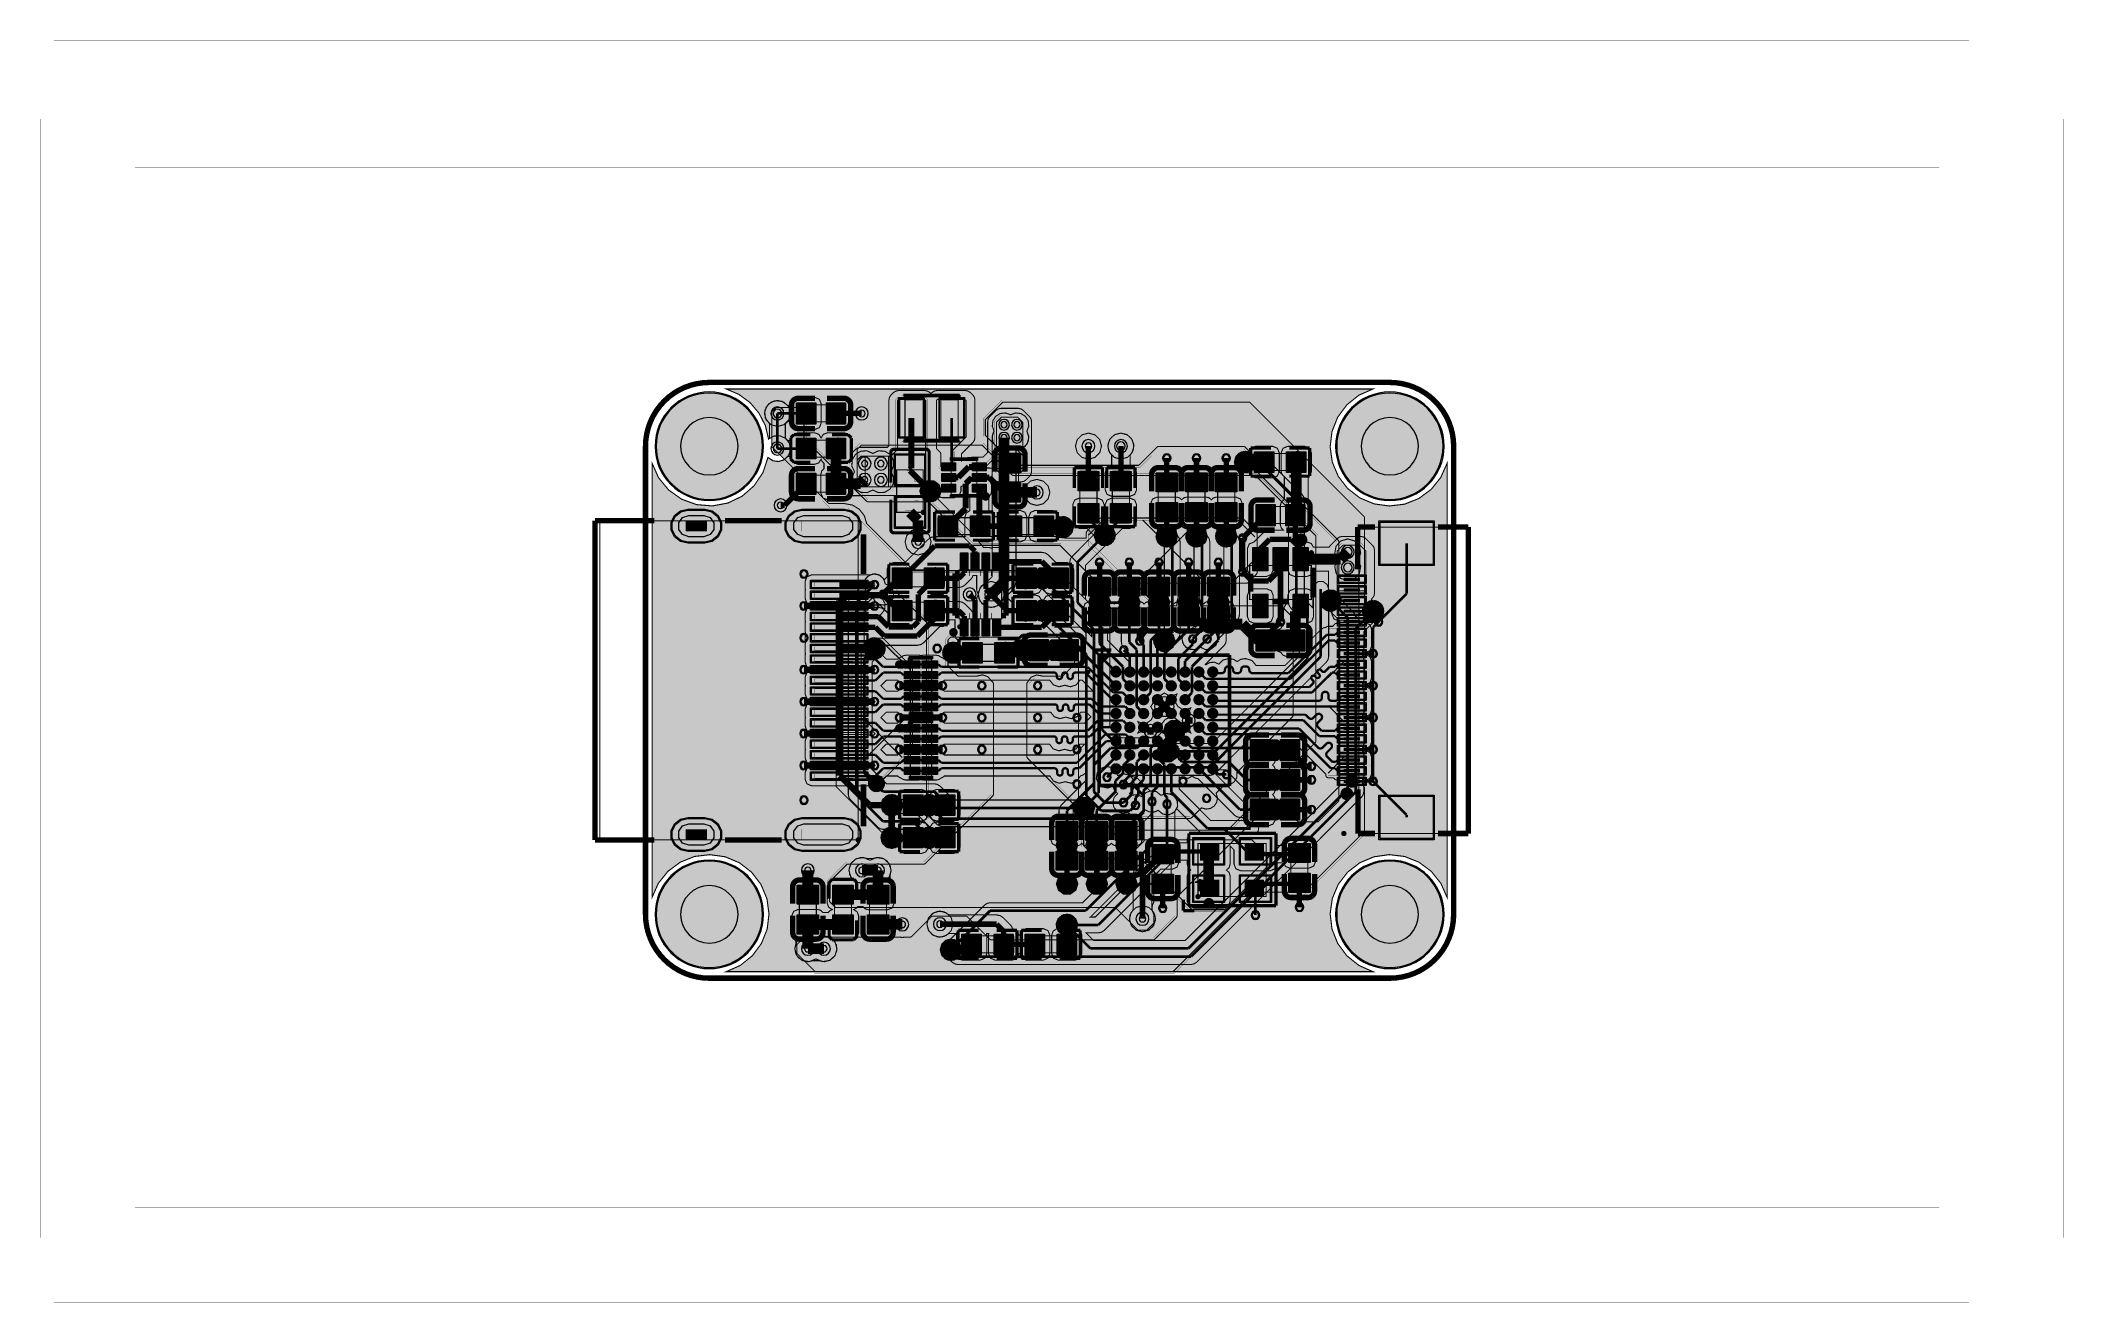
# Model space of a CAD drawing. Header units: millimetres. Extents: x -28.5 to 66.7, y -15.2 to 44.1.
import ezdxf

# ---------------------------------------------------------------- set-up
doc = ezdxf.new("R2010")
doc.units = ezdxf.units.MM
doc.header["$MEASUREMENT"] = 0
for name, color, linetype, true_color in [('Board-Outline-Layer', 7, 'Continuous', 0xff00ff), ('Bottom-Layer', 7, 'Continuous', 0x0000ff), ('Bottom-Paste-Mask-Layer', 7, 'Continuous', 0x800000), ('Bottom-Solder-Mask-Layer', 7, 'Continuous', 0xaa00ff), ('Component-Marking-Layer', 7, 'Continuous', 0x66ffcc), ('Component-Shape-Layer', 7, 'Continuous', 0x00cccc), ('Document-Layer', 7, 'Continuous', 0xffffff), ('Hole-Layer', 7, 'Continuous', 0x222222), ('Inner1', 7, 'Continuous', 0x999966), ('Inner2', 7, 'Continuous', 0x008000), ('Multi-Layer', 7, 'Continuous', 0xc0c0c0), ('Pin-Floating-Layer', 7, 'Continuous', 0xff99ff), ('Pin-Soldering-Layer', 7, 'Continuous', 0xcc9999), ('Top-Layer', 7, 'Continuous', 0xff0000), ('Top-Paste-Mask-Layer', 7, 'Continuous', 0x808080), ('Top-Silkscreen-Layer', 7, 'Continuous', 0xffcc00), ('Top-Solder-Mask-Layer', 7, 'Continuous', 0x800080)]:
    doc.layers.add(name, color=color, linetype=linetype, true_color=true_color)
pattern_1 = [(45, (0, 0), (-2.24506, 2.24506), []), (135, (0, 0), (-2.24506, -2.24506), [])]

msp = doc.modelspace()

# ---------------------------------------------------------------- hatches: boundary and pattern name
at = {"layer": 'Bottom-Layer'}
for points in [[(4.985, 4.985), (4.411, 5.427), (3.744, 5.707), (3.026, 5.807), (2.307, 5.721), (1.635, 5.453), (1.053, 5.022), (0.6, 4.457), (0.307, 3.794), (0.307, 24.206), (0.612, 23.524), (1.085, 22.947), (1.693, 22.515), (2.394, 22.259), (3.138, 22.196), (3.872, 22.331), (4.544, 22.655), (5.107, 23.145), (5.522, 23.766), (5.758, 24.474), (5.996, 24.316), (6.28, 24.285), (6.548, 24.385), (6.74, 24.596), (6.816, 24.871), (6.759, 25.151), (6.581, 25.375), (6.321, 25.493), (6.035, 25.48), (5.787, 25.339), (5.634, 25.973), (5.339, 26.553), (4.918, 27.05), (4.393, 27.437), (3.794, 27.693), (34.206, 27.693), (33.544, 27.4), (32.978, 26.948), (32.547, 26.366), (32.28, 25.693), (32.193, 24.974), (32.293, 24.257), (32.573, 23.589), (33.015, 23.015), (33.589, 22.573), (34.257, 22.293), (34.974, 22.193), (35.693, 22.279), (36.366, 22.547), (36.948, 22.978), (37.4, 23.544), (37.693, 24.206), (37.693, 3.794), (37.4, 4.457), (36.948, 5.022), (36.366, 5.453), (35.693, 5.721), (34.974, 5.807), (34.257, 5.707), (33.589, 5.427), (33.015, 4.985), (32.573, 4.411), (32.293, 3.744), (32.193, 3.026), (32.28, 2.307), (32.547, 1.635), (32.978, 1.053), (33.544, 0.6), (34.206, 0.307), (3.794, 0.307), (4.457, 0.6), (5.022, 1.053), (5.453, 1.635), (5.721, 2.307), (5.807, 3.026), (5.707, 3.744), (5.427, 4.411)], [(0.5, 25, 1), (5.5, 25, 1)], [(5.592, 26.543), (5.674, 26.237), (5.899, 26.013), (6.205, 25.931), (6.511, 26.013), (6.735, 26.237), (6.817, 26.543), (6.735, 26.849), (6.511, 27.073), (6.205, 27.155), (5.899, 27.073), (5.674, 26.849)], [(32.5, 25, 1), (37.5, 25, 1)], [(17.419, 24.848), (17.721, 24.907), (17.946, 25.117), (18.025, 25.414), (17.934, 25.708), (18.021, 25.944), (17.995, 26.194), (17.862, 26.407), (17.649, 26.54), (17.399, 26.566), (17.163, 26.48), (16.928, 26.566), (16.678, 26.541), (16.465, 26.409), (16.332, 26.197), (16.304, 25.948), (16.389, 25.712), (16.32, 25.564), (16.297, 25.403), (16.297, 18.869), (16.032, 18.604), (15.788, 18.429), (15.657, 18.159), (15.669, 17.859), (15.823, 17.601), (16.081, 17.447), (16.381, 17.435), (16.651, 17.566), (16.826, 17.81), (17.255, 18.239), (17.377, 18.421), (17.419, 18.636)], [(9.535, 8.636), (9.563, 8.494), (9.644, 8.374), (10.914, 7.104), (11.034, 7.023), (11.176, 6.995), (11.252, 6.995), (11.086, 6.739), (11.097, 6.433), (11.283, 6.19), (11.574, 6.097), (11.866, 6.19), (12.051, 6.433), (12.063, 6.739), (11.896, 6.995), (12.419, 6.995), (12.829, 6.586), (12.921, 6.311), (13.149, 6.132), (13.438, 6.108), (13.693, 6.246), (13.831, 6.501), (13.807, 6.79), (13.628, 7.018), (13.353, 7.11), (12.835, 7.628), (12.715, 7.709), (12.573, 7.737), (11.896, 7.737), (12.013, 7.874), (12.074, 8.044), (12.072, 8.224), (12.007, 8.392), (12.903, 8.392), (12.828, 8.142), (12.889, 7.888), (13.067, 7.698), (13.317, 7.622), (13.708, 7.231), (13.828, 7.15), (13.97, 7.122), (23.114, 7.122), (23.256, 7.15), (23.376, 7.231), (23.447, 7.301), (23.447, 6.445), (23.09, 6.089), (23.118, 6.361), (23, 6.607), (22.772, 6.757), (22.499, 6.766), (22.26, 6.632), (22.126, 6.394), (22.136, 6.121), (22.285, 5.892), (22.532, 5.775), (22.804, 5.802), (20.547, 3.546), (16.204, 3.546), (16.062, 3.518), (15.941, 3.437), (14.346, 1.842), (14.1, 1.768), (13.922, 1.583), (13.857, 1.335), (13.922, 1.087), (14.1, 0.903), (14.346, 0.829), (14.421, 0.754), (14.541, 0.673), (14.683, 0.645), (25.654, 0.645), (25.796, 0.673), (25.916, 0.754), (33.663, 8.501), (33.744, 8.621), (33.772, 8.763), (33.772, 16.285), (34.231, 16.744), (34.505, 16.837), (34.684, 17.065), (34.709, 17.353), (34.571, 17.609), (34.316, 17.746), (34.027, 17.722), (33.799, 17.543), (33.706, 17.268), (33.391, 16.953), (33.361, 17.089), (33.282, 17.205), (32.719, 17.768), (32.628, 18.04), (32.405, 18.219), (32.121, 18.248), (32.121, 18.288), (32.05, 18.506), (31.865, 18.641), (31.635, 18.641), (31.45, 18.506), (31.379, 18.288), (31.379, 17.405), (31.378, 17.406), (31.377, 17.407), (30.978, 17.807), (30.978, 22.479), (30.95, 22.621), (30.869, 22.741), (29.091, 24.519), (28.971, 24.6), (28.829, 24.628), (28.539, 24.628), (28.28, 24.757), (27.992, 24.722), (27.77, 24.535), (27.687, 24.257), (27.77, 23.979), (27.992, 23.792), (28.28, 23.758), (28.539, 23.886), (28.675, 23.886), (30.236, 22.325), (30.236, 17.653), (30.264, 17.511), (30.345, 17.391), (30.744, 16.991), (30.744, 15.14), (26.631, 11.026), (24.902, 11.026), (24.873, 11.052), (24.842, 11.074), (24.887, 11.119), (25.162, 11.212), (25.341, 11.44), (25.365, 11.729), (25.228, 11.984), (24.972, 12.122), (24.684, 12.097), (24.456, 11.919), (24.363, 11.644), (24.012, 11.293), (22.379, 11.293), (21.834, 11.838), (21.834, 16.51), (21.806, 16.652), (21.725, 16.772), (21.351, 17.146), (21.632, 17.233), (21.817, 17.46), (21.846, 17.752), (21.707, 18.011), (21.448, 18.15), (21.156, 18.122), (20.928, 17.936), (20.842, 17.655), (20.691, 17.807), (20.691, 19.404), (21.608, 20.322), (21.883, 20.414), (22.062, 20.642), (22.086, 20.931), (21.948, 21.186), (21.693, 21.324), (21.404, 21.3), (21.176, 21.121), (21.084, 20.846), (20.058, 19.82), (19.977, 19.7), (19.949, 19.558), (19.949, 18.04), (19.175, 18.814), (19.083, 19.089), (18.855, 19.268), (18.566, 19.292), (18.311, 19.154), (18.173, 18.899), (18.198, 18.61), (18.376, 18.382), (18.651, 18.29), (20.711, 16.229), (20.711, 15.754), (19.175, 17.29), (19.083, 17.565), (18.855, 17.744), (18.566, 17.768), (18.311, 17.63), (18.173, 17.375), (18.198, 17.086), (18.376, 16.858), (18.651, 16.766), (20.356, 15.061), (20.356, 8.57), (20.361, 8.508), (20.376, 8.448), (20.322, 8.414), (20.272, 8.374), (14.503, 8.374), (13.851, 9.025), (13.731, 9.106), (13.589, 9.134), (11.33, 9.134), (10.658, 9.806), (10.658, 14.862), (10.787, 14.991), (11.051, 15.077), (11.231, 15.288), (11.272, 15.563), (11.162, 15.818), (10.934, 15.976), (10.657, 15.992), (10.414, 15.859), (10.277, 15.617), (10.277, 17.481), (10.689, 17.893), (10.827, 17.667), (11.06, 17.541), (11.325, 17.55), (11.549, 17.691), (11.671, 17.927), (11.658, 18.192), (11.512, 18.413), (11.275, 18.531), (11.195, 18.772), (11.008, 18.944), (10.761, 19.004), (10.517, 18.937), (10.335, 18.759), (10.263, 18.515), (9.644, 17.896), (9.563, 17.776), (9.535, 17.634)], [(9.872, 22.989), (10.124, 22.837), (10.418, 22.821), (10.686, 22.943), (10.954, 22.821), (11.248, 22.837), (11.5, 22.989), (11.652, 23.241), (11.668, 23.535), (11.546, 23.803), (11.668, 24.071), (11.652, 24.365), (11.5, 24.617), (11.248, 24.769), (10.954, 24.786), (10.686, 24.663), (10.418, 24.786), (10.124, 24.769), (9.872, 24.617), (9.72, 24.365), (9.703, 24.071), (9.826, 23.803), (9.703, 23.535), (9.72, 23.241)], [(21.74, 25.007), (21.822, 24.701), (22.046, 24.477), (22.352, 24.395), (22.658, 24.477), (22.882, 24.701), (22.964, 25.007), (22.882, 25.313), (22.658, 25.537), (22.352, 25.619), (22.046, 25.537), (21.822, 25.313)], [(12.894, 22.896), (12.99, 22.598), (13.244, 22.414), (13.557, 22.414), (13.81, 22.598), (13.907, 22.896), (13.81, 23.194), (13.557, 23.378), (13.244, 23.378), (12.99, 23.194)], [(1.99, 20.5), (1.665, 20.574), (1.404, 20.782), (1.259, 21.083), (1.259, 21.417), (1.404, 21.718), (1.665, 21.926), (1.99, 22), (2.79, 22), (3.115, 21.926), (3.376, 21.718), (3.521, 21.417), (3.521, 21.083), (3.376, 20.782), (3.115, 20.574), (2.79, 20.5)], [(7.35, 20.5), (7.025, 20.574), (6.764, 20.782), (6.619, 21.083), (6.619, 21.417), (6.764, 21.718), (7.025, 21.926), (7.35, 22), (9.35, 22), (9.675, 21.926), (9.936, 21.718), (10.081, 21.417), (10.081, 21.083), (9.936, 20.782), (9.675, 20.574), (9.35, 20.5)], [(19.107, 21.198), (19.204, 20.9), (19.457, 20.716), (19.77, 20.716), (20.024, 20.9), (20.121, 21.198), (20.024, 21.495), (19.77, 21.679), (19.457, 21.679), (19.204, 21.495)], [(24.394, 18.093), (24.141, 18.16), (23.888, 18.091), (23.704, 17.906), (23.636, 17.653), (23.704, 17.4), (23.888, 17.215), (24.141, 17.146), (24.394, 17.213), (24.394, 16.373), (24.379, 16.357), (24.104, 16.264), (23.925, 16.036), (23.901, 15.748), (24.038, 15.492), (24.294, 15.355), (24.582, 15.379), (24.81, 15.558), (24.903, 15.833), (25.027, 15.957), (25.108, 16.077), (25.136, 16.219), (25.136, 17.347), (25.323, 17.195), (25.559, 17.147), (25.791, 17.213), (25.791, 16.529), (25.711, 16.449), (25.48, 16.383), (25.304, 16.218), (25.225, 15.99), (25.26, 15.752), (25.401, 15.557), (25.616, 15.449), (25.857, 15.452), (26.069, 15.567), (26.325, 15.443), (26.607, 15.476), (26.827, 15.655), (26.916, 15.924), (27.821, 16.83), (27.902, 16.95), (27.93, 17.092), (27.93, 20.513), (27.902, 20.655), (27.821, 20.775), (27.811, 20.785), (27.726, 21.049), (27.514, 21.229), (27.239, 21.269), (26.984, 21.159), (26.825, 20.93), (26.811, 20.653), (26.946, 20.41), (27.188, 20.274), (27.188, 18.093), (26.956, 18.159), (26.72, 18.111), (26.533, 17.959), (26.533, 20.513), (26.505, 20.655), (26.424, 20.775), (26.414, 20.785), (26.329, 21.049), (26.117, 21.229), (25.842, 21.269), (25.587, 21.159), (25.428, 20.93), (25.414, 20.653), (25.549, 20.41), (25.791, 20.274), (25.791, 18.093), (25.559, 18.159), (25.323, 18.111), (25.136, 17.959), (25.136, 20.513), (25.108, 20.655), (25.027, 20.775), (25.017, 20.785), (24.932, 21.049), (24.72, 21.229), (24.445, 21.269), (24.19, 21.159), (24.031, 20.93), (24.017, 20.653), (24.152, 20.41), (24.394, 20.274)], [(33.02, 18.692), (33.341, 18.783), (33.567, 19.029), (33.63, 19.356), (33.512, 19.669), (33.63, 19.981), (33.567, 20.308), (33.341, 20.554), (33.02, 20.645), (32.699, 20.554), (32.473, 20.308), (32.41, 19.981), (32.528, 19.669), (32.41, 19.356), (32.473, 19.029), (32.699, 18.783)], [(22.239, 17.653), (22.336, 17.355), (22.589, 17.171), (22.902, 17.171), (23.156, 17.355), (23.253, 17.653), (23.156, 17.951), (22.902, 18.135), (22.589, 18.135), (22.336, 17.951)], [(24.906, 8.511), (24.706, 8.652), (24.463, 8.682), (24.234, 8.595), (24.009, 8.775), (23.721, 8.803), (23.707, 8.821), (23.691, 8.837), (23.162, 9.366), (23.042, 9.447), (22.9, 9.475), (22.824, 9.475), (22.786, 9.507), (22.745, 9.535), (26.543, 9.535), (26.685, 9.563), (26.805, 9.644), (32.012, 14.851), (32.093, 14.971), (32.121, 15.113), (32.121, 17.252), (32.158, 17.246), (32.195, 17.244), (32.649, 16.789), (32.649, 9.044), (25.373, 1.768), (21.074, 1.768), (20.709, 2.133), (21.3, 2.133), (21.442, 2.161), (21.562, 2.241), (24.786, 5.465), (24.866, 5.586), (24.895, 5.728), (24.895, 7.833), (25.013, 8.048), (25.018, 8.293)], [(29.407, 15.872), (29.503, 15.574), (29.757, 15.39), (30.07, 15.39), (30.323, 15.574), (30.42, 15.872), (30.323, 16.17), (30.07, 16.354), (29.757, 16.354), (29.503, 16.17)], [(13.966, 15.291), (14.062, 14.993), (14.316, 14.809), (14.629, 14.809), (14.882, 14.993), (14.979, 15.291), (14.882, 15.589), (14.629, 15.773), (14.316, 15.773), (14.062, 15.589)], [(18.734, 15.418), (18.831, 15.12), (19.084, 14.936), (19.397, 14.936), (19.65, 15.12), (19.747, 15.418), (19.65, 15.716), (19.397, 15.9), (19.084, 15.9), (18.831, 15.716)], [(29.046, 10.719), (29.143, 10.421), (29.396, 10.237), (29.71, 10.237), (29.963, 10.421), (30.06, 10.719), (29.963, 11.017), (29.71, 11.201), (29.396, 11.201), (29.143, 11.017)], [(29.046, 9.322), (29.143, 9.024), (29.396, 8.84), (29.71, 8.84), (29.963, 9.024), (30.06, 9.322), (29.963, 9.62), (29.71, 9.804), (29.396, 9.804), (29.143, 9.62)], [(29.046, 7.925), (29.143, 7.627), (29.396, 7.443), (29.71, 7.443), (29.963, 7.627), (30.06, 7.925), (29.963, 8.223), (29.71, 8.407), (29.396, 8.407), (29.143, 8.223)], [(1.99, 6), (1.665, 6.074), (1.404, 6.282), (1.259, 6.583), (1.259, 6.917), (1.404, 7.218), (1.665, 7.426), (1.99, 7.5), (2.79, 7.5), (3.115, 7.426), (3.376, 7.218), (3.521, 6.917), (3.521, 6.583), (3.376, 6.282), (3.115, 6.074), (2.79, 6)], [(7.35, 6), (7.025, 6.074), (6.764, 6.282), (6.619, 6.583), (6.619, 6.917), (6.764, 7.218), (7.025, 7.426), (7.35, 7.5), (9.35, 7.5), (9.675, 7.426), (9.936, 7.218), (10.081, 6.917), (10.081, 6.583), (9.936, 6.282), (9.675, 6.074), (9.35, 6)], [(19.305, 6.274), (19.402, 5.976), (19.655, 5.792), (19.969, 5.792), (20.222, 5.976), (20.319, 6.274), (20.222, 6.572), (19.969, 6.756), (19.655, 6.756), (19.402, 6.572)], [(20.702, 6.274), (20.799, 5.976), (21.052, 5.792), (21.366, 5.792), (21.619, 5.976), (21.716, 6.274), (21.619, 6.572), (21.366, 6.756), (21.052, 6.756), (20.799, 6.572)], [(24.153, 6.133), (24.153, 5.881), (21.146, 2.875), (20.918, 2.875), (20.942, 2.893), (20.963, 2.913), (24.08, 6.029), (24.121, 6.078)], [(0.5, 3, 1), (5.5, 3, 1)], [(9.564, 5.066), (9.658, 4.741), (9.909, 4.515), (10.243, 4.457), (10.556, 4.585), (10.869, 4.457), (11.202, 4.514), (11.454, 4.74), (11.547, 5.065), (11.454, 5.39), (11.202, 5.616), (10.869, 5.674), (10.556, 5.546), (10.243, 5.674), (9.91, 5.616), (9.658, 5.391)], [(32.5, 3, 1), (37.5, 3, 1)], [(13.231, 2.54), (13.313, 2.234), (13.537, 2.01), (13.843, 1.928), (14.149, 2.01), (14.373, 2.234), (14.455, 2.54), (14.373, 2.846), (14.149, 3.07), (13.843, 3.152), (13.537, 3.07), (13.313, 2.846)], [(22.756, 2.794), (22.838, 2.488), (23.062, 2.264), (23.368, 2.182), (23.674, 2.264), (23.898, 2.488), (23.98, 2.794), (23.898, 3.1), (23.674, 3.324), (23.368, 3.406), (23.062, 3.324), (22.838, 3.1)], [(7.02, 1.387), (7.114, 1.061), (7.365, 0.836), (7.699, 0.778), (8.012, 0.906), (8.325, 0.778), (8.658, 0.835), (8.91, 1.061), (9.003, 1.386), (8.91, 1.711), (8.658, 1.937), (8.325, 1.995), (8.012, 1.867), (7.699, 1.995), (7.366, 1.937), (7.114, 1.711)]]:
    msp.add_hatch(color=256, dxfattribs=at).paths.add_polyline_path(points)
at = {"layer": 'Bottom-Paste-Mask-Layer'}
for points in [[(0.5, 25, 1), (5.5, 25, 1)], [(32.5, 25, 1), (37.5, 25, 1)], [(1.99, 20.5), (1.665, 20.574), (1.404, 20.782), (1.259, 21.083), (1.259, 21.417), (1.404, 21.718), (1.665, 21.926), (1.99, 22), (2.79, 22), (3.115, 21.926), (3.376, 21.718), (3.521, 21.417), (3.521, 21.083), (3.376, 20.782), (3.115, 20.574), (2.79, 20.5)], [(7.35, 20.5), (7.025, 20.574), (6.764, 20.782), (6.619, 21.083), (6.619, 21.417), (6.764, 21.718), (7.025, 21.926), (7.35, 22), (9.35, 22), (9.675, 21.926), (9.936, 21.718), (10.081, 21.417), (10.081, 21.083), (9.936, 20.782), (9.675, 20.574), (9.35, 20.5)], [(1.99, 6), (1.665, 6.074), (1.404, 6.282), (1.259, 6.583), (1.259, 6.917), (1.404, 7.218), (1.665, 7.426), (1.99, 7.5), (2.79, 7.5), (3.115, 7.426), (3.376, 7.218), (3.521, 6.917), (3.521, 6.583), (3.376, 6.282), (3.115, 6.074), (2.79, 6)], [(7.35, 6), (7.025, 6.074), (6.764, 6.282), (6.619, 6.583), (6.619, 6.917), (6.764, 7.218), (7.025, 7.426), (7.35, 7.5), (9.35, 7.5), (9.675, 7.426), (9.936, 7.218), (10.081, 6.917), (10.081, 6.583), (9.936, 6.282), (9.675, 6.074), (9.35, 6)], [(0.5, 3, 1), (5.5, 3, 1)], [(32.5, 3, 1), (37.5, 3, 1)]]:
    msp.add_hatch(color=256, dxfattribs=at).paths.add_polyline_path(points)
at = {"layer": 'Bottom-Solder-Mask-Layer'}
for points in [[(0.449, 25, 1), (5.551, 25, 1)], [(32.449, 25, 1), (37.551, 25, 1)], [(1.99, 20.449), (1.643, 20.529), (1.364, 20.751), (1.209, 21.072), (1.209, 21.428), (1.364, 21.749), (1.643, 21.972), (1.99, 22.051), (2.79, 22.051), (3.137, 21.972), (3.416, 21.749), (3.571, 21.428), (3.571, 21.072), (3.416, 20.751), (3.137, 20.529), (2.79, 20.449)], [(7.35, 20.449), (7.003, 20.529), (6.724, 20.751), (6.569, 21.072), (6.569, 21.428), (6.724, 21.749), (7.003, 21.972), (7.35, 22.051), (9.35, 22.051), (9.698, 21.972), (9.976, 21.749), (10.131, 21.428), (10.131, 21.072), (9.976, 20.751), (9.698, 20.529), (9.35, 20.449)], [(1.99, 5.949), (1.643, 6.028), (1.364, 6.251), (1.209, 6.572), (1.209, 6.928), (1.364, 7.249), (1.643, 7.471), (1.99, 7.551), (2.79, 7.551), (3.137, 7.471), (3.416, 7.249), (3.571, 6.928), (3.571, 6.572), (3.416, 6.251), (3.137, 6.028), (2.79, 5.949)], [(7.35, 5.949), (7.003, 6.028), (6.724, 6.251), (6.569, 6.572), (6.569, 6.928), (6.724, 7.249), (7.003, 7.471), (7.35, 7.551), (9.35, 7.551), (9.698, 7.471), (9.976, 7.249), (10.131, 6.928), (10.131, 6.572), (9.976, 6.251), (9.698, 6.028), (9.35, 5.949)], [(0.449, 3, 1), (5.551, 3, 1)], [(32.449, 3, 1), (37.551, 3, 1)]]:
    msp.add_hatch(color=256, dxfattribs=at).paths.add_polyline_path(points)
at = {"layer": 'Component-Marking-Layer'}
for points in [[(8.995, 26.943, 1), (9.115, 26.943, 1)], [(8.995, 26.943, 1), (9.115, 26.943, 1)], [(14.642, 27.325, 1), (14.762, 27.325, 1)], [(14.642, 27.325, 1), (14.762, 27.325, 1)], [(8.995, 25.292, 1), (9.115, 25.292, 1)], [(8.995, 25.292, 1), (9.115, 25.292, 1)], [(30.585, 24.657, 1), (30.705, 24.657, 1)], [(30.585, 24.657, 1), (30.705, 24.657, 1)], [(7.395, 22.841, 1), (7.515, 22.841, 1)], [(7.395, 22.841, 1), (7.515, 22.841, 1)], [(21.892, 23.406, 1), (22.012, 23.406, 1)], [(21.892, 23.406, 1), (22.012, 23.406, 1)], [(13.001, 21.896, 1), (13.121, 21.896, 1)], [(13.001, 21.896, 1), (13.121, 21.896, 1)], [(15.711, 22.731, 1), (15.831, 22.731, 1)], [(15.711, 22.731, 1), (15.831, 22.731, 1)], [(17.475, 22.731, 1), (17.595, 22.731, 1)], [(17.475, 22.731, 1), (17.595, 22.731, 1)], [(21.168, 21.806, 1), (21.288, 21.806, 1)], [(21.168, 21.806, 1), (21.288, 21.806, 1)], [(24.851, 21.806, 1), (24.971, 21.806, 1)], [(24.851, 21.806, 1), (24.971, 21.806, 1)], [(26.248, 21.806, 1), (26.368, 21.806, 1)], [(26.248, 21.806, 1), (26.368, 21.806, 1)], [(27.645, 21.806, 1), (27.765, 21.806, 1)], [(27.645, 21.806, 1), (27.765, 21.806, 1)], [(28.998, 21.368, 1), (29.118, 21.368, 1)], [(28.998, 21.368, 1), (29.118, 21.368, 1)], [(14.116, 20.845, 1), (14.236, 20.845, 1)], [(14.116, 20.845, 1), (14.236, 20.845, 1)], [(17.116, 20.845, 1), (17.236, 20.845, 1)], [(17.116, 20.845, 1), (17.236, 20.845, 1)], [(31.248, 19.993, 1), (31.368, 19.993, 1)], [(31.248, 19.993, 1), (31.368, 19.993, 1)], [(13.567, 19.196, 1), (13.687, 19.196, 1)], [(13.567, 19.196, 1), (13.687, 19.196, 1)], [(17.809, 18.396, 1), (17.929, 18.396, 1)], [(17.809, 18.396, 1), (17.929, 18.396, 1)], [(20.889, 18.504, 1), (21.009, 18.504, 1)], [(20.889, 18.504, 1), (21.009, 18.504, 1)], [(22.286, 18.504, 1), (22.406, 18.504, 1)], [(22.286, 18.504, 1), (22.406, 18.504, 1)], [(23.683, 18.504, 1), (23.803, 18.504, 1)], [(23.683, 18.504, 1), (23.803, 18.504, 1)], [(25.08, 18.504, 1), (25.2, 18.504, 1)], [(25.08, 18.504, 1), (25.2, 18.504, 1)], [(26.477, 18.504, 1), (26.597, 18.504, 1)], [(26.477, 18.504, 1), (26.597, 18.504, 1)], [(13.567, 17.672, 1), (13.687, 17.672, 1)], [(13.567, 17.672, 1), (13.687, 17.672, 1)], [(14.718, 16.514, 1), (14.838, 16.514, 1)], [(14.718, 16.514, 1), (14.838, 16.514, 1)], [(17.809, 16.872, 1), (17.929, 16.872, 1)], [(17.809, 16.872, 1), (17.929, 16.872, 1)], [(16.869, 15.691, 1), (16.989, 15.691, 1)], [(16.869, 15.691, 1), (16.989, 15.691, 1)], [(28.998, 15.475, 1), (29.118, 15.475, 1)], [(28.998, 15.475, 1), (29.118, 15.475, 1)], [(12.394, 14.997, 1), (12.514, 14.997, 1)], [(12.394, 14.997, 1), (12.514, 14.997, 1)], [(18.33, 15.018, 1), (18.45, 15.018, 1)], [(18.33, 15.018, 1), (18.45, 15.018, 1)], [(21.337, 15.116, 1), (21.457, 15.116, 1)], [(21.337, 15.116, 1), (21.457, 15.116, 1)], [(12.394, 11.997, 1), (12.514, 11.997, 1)], [(12.394, 11.997, 1), (12.514, 11.997, 1)], [(30.344, 11.119, 1), (30.464, 11.119, 1)], [(30.344, 11.119, 1), (30.464, 11.119, 1)], [(30.344, 9.722, 1), (30.464, 9.722, 1)], [(30.344, 9.722, 1), (30.464, 9.722, 1)], [(14.075, 8.528, 1), (14.195, 8.528, 1)], [(14.075, 8.528, 1), (14.195, 8.528, 1)], [(30.344, 8.325, 1), (30.464, 8.325, 1)], [(30.344, 8.325, 1), (30.464, 8.325, 1)], [(14.075, 7.004, 1), (14.195, 7.004, 1)], [(14.075, 7.004, 1), (14.195, 7.004, 1)], [(32.778, 6.8, 1), (32.898, 6.8, 1)], [(32.778, 6.8, 1), (32.898, 6.8, 1)], [(9.94, 6.5, 1), (10.06, 6.5, 1)], [(9.94, 6.5, 1), (10.06, 6.5, 1)], [(20.152, 5.423, 1), (20.272, 5.423, 1)], [(20.152, 5.423, 1), (20.272, 5.423, 1)], [(21.549, 5.423, 1), (21.669, 5.423, 1)], [(21.549, 5.423, 1), (21.669, 5.423, 1)], [(22.946, 5.423, 1), (23.066, 5.423, 1)], [(22.946, 5.423, 1), (23.066, 5.423, 1)], [(7.173, 4.026, 1), (7.293, 4.026, 1)], [(7.173, 4.026, 1), (7.293, 4.026, 1)], [(24.661, 4.333, 1), (24.781, 4.333, 1)], [(24.661, 4.333, 1), (24.781, 4.333, 1)], [(25.919, 3.834, 1), (26.039, 3.834, 1)], [(25.919, 3.834, 1), (26.039, 3.834, 1)], [(31.089, 4.382, 1), (31.209, 4.382, 1)], [(31.089, 4.382, 1), (31.209, 4.382, 1)], [(9.624, 2.426, 1), (9.744, 2.426, 1)], [(9.624, 2.426, 1), (9.744, 2.426, 1)], [(11.275, 2.426, 1), (11.395, 2.426, 1)], [(11.275, 2.426, 1), (11.395, 2.426, 1)], [(16.828, 1.989, 1), (16.948, 1.989, 1)], [(16.828, 1.989, 1), (16.948, 1.989, 1)], [(18.194, 1.189, 1), (18.314, 1.189, 1)], [(18.194, 1.189, 1), (18.314, 1.189, 1)]]:
    msp.add_hatch(color=256, dxfattribs=at).paths.add_polyline_path(points)
at = {"layer": 'Document-Layer'}
for points in [[(21.321, 15.192), (21.901, 15.192), (21.321, 14.612)], [(21.321, 15.192), (21.901, 15.192), (21.321, 14.612)], [(26.112, 5.903), (26.747, 5.903), (26.747, 6.03), (26.112, 6.03)], [(26.112, 5.903), (26.747, 5.903), (26.747, 6.03), (26.112, 6.03)], [(26.373, 6.29), (26.373, 5.655), (26.5, 5.655), (26.5, 6.29)], [(26.373, 6.29), (26.373, 5.655), (26.5, 5.655), (26.5, 6.29)], [(25.841, 4.548), (25.877, 4.548), (25.877, 4.476), (25.841, 4.476)], [(25.841, 4.548), (25.877, 4.548), (25.877, 4.476), (25.841, 4.476)], [(25.877, 4.548), (25.913, 4.548), (25.913, 4.476), (25.877, 4.476)], [(25.877, 4.548), (25.913, 4.548), (25.913, 4.476), (25.877, 4.476)], [(25.913, 4.584), (25.949, 4.584), (25.949, 4.476), (25.913, 4.476)], [(25.913, 4.584), (25.949, 4.584), (25.949, 4.476), (25.913, 4.476)], [(25.949, 4.62), (25.985, 4.62), (25.985, 4.512), (25.949, 4.512)], [(25.949, 4.62), (25.985, 4.62), (25.985, 4.512), (25.949, 4.512)], [(25.985, 4.62), (26.021, 4.62), (26.021, 4.08), (25.985, 4.08)], [(25.985, 4.62), (26.021, 4.62), (26.021, 4.08), (25.985, 4.08)], [(26.021, 4.656), (26.057, 4.656), (26.057, 4.08), (26.021, 4.08)], [(26.021, 4.656), (26.057, 4.656), (26.057, 4.08), (26.021, 4.08)], [(26.057, 4.656), (26.093, 4.656), (26.093, 4.08), (26.057, 4.08)], [(26.057, 4.656), (26.093, 4.656), (26.093, 4.08), (26.057, 4.08)], [(26.093, 4.656), (26.129, 4.656), (26.129, 4.08), (26.093, 4.08)], [(26.093, 4.656), (26.129, 4.656), (26.129, 4.08), (26.093, 4.08)]]:
    msp.add_hatch(color=256, dxfattribs=at).paths.add_polyline_path(points)
at = {"layer": 'Hole-Layer'}
for points in [[(1.65, 25, 1), (4.35, 25, 1)], [(33.65, 25, 1), (36.35, 25, 1)], [(2.04, 20.75), (1.746, 20.846), (1.565, 21.096), (1.565, 21.405), (1.746, 21.655), (2.04, 21.75), (2.74, 21.75), (3.034, 21.655), (3.216, 21.405), (3.216, 21.096), (3.034, 20.846), (2.74, 20.75)], [(7.45, 20.75), (7.156, 20.846), (6.975, 21.096), (6.975, 21.405), (7.156, 21.655), (7.45, 21.75), (9.25, 21.75), (9.544, 21.655), (9.726, 21.405), (9.726, 21.096), (9.544, 20.846), (9.25, 20.75)], [(2.04, 6.25), (1.746, 6.346), (1.565, 6.596), (1.565, 6.905), (1.746, 7.155), (2.04, 7.25), (2.74, 7.25), (3.034, 7.155), (3.216, 6.905), (3.216, 6.596), (3.034, 6.346), (2.74, 6.25)], [(7.45, 6.25), (7.156, 6.346), (6.975, 6.596), (6.975, 6.905), (7.156, 7.155), (7.45, 7.25), (9.25, 7.25), (9.544, 7.155), (9.726, 6.905), (9.726, 6.596), (9.544, 6.346), (9.25, 6.25)], [(1.65, 3, 1), (4.35, 3, 1)], [(33.65, 3, 1), (36.35, 3, 1)]]:
    msp.add_hatch(color=256, dxfattribs=at).paths.add_polyline_path(points)
at = {"layer": 'Inner1'}
for points in [[(0.307, 3.794), (0.307, 24.206), (0.612, 23.524), (1.085, 22.947), (1.693, 22.515), (2.394, 22.259), (3.138, 22.196), (3.872, 22.331), (4.544, 22.655), (5.107, 23.145), (5.522, 23.766), (5.758, 24.474), (5.996, 24.316), (6.28, 24.285), (6.548, 24.385), (6.74, 24.596), (6.816, 24.871), (6.759, 25.151), (6.581, 25.375), (6.321, 25.493), (6.035, 25.48), (5.787, 25.339), (5.634, 25.973), (5.339, 26.553), (4.918, 27.05), (4.393, 27.437), (3.794, 27.693), (34.206, 27.693), (33.544, 27.4), (32.978, 26.948), (32.547, 26.366), (32.28, 25.693), (32.193, 24.974), (32.293, 24.257), (32.573, 23.589), (33.015, 23.015), (33.589, 22.573), (34.257, 22.293), (34.974, 22.193), (35.693, 22.279), (36.366, 22.547), (36.948, 22.978), (37.4, 23.544), (37.693, 24.206), (37.693, 3.794), (37.4, 4.457), (36.948, 5.022), (36.366, 5.453), (35.693, 5.721), (34.974, 5.807), (34.257, 5.707), (33.589, 5.427), (33.015, 4.985), (32.573, 4.411), (32.293, 3.744), (32.193, 3.026), (32.28, 2.307), (32.547, 1.635), (32.978, 1.053), (33.544, 0.6), (34.206, 0.307), (3.794, 0.307), (4.457, 0.6), (5.022, 1.053), (5.453, 1.635), (5.721, 2.307), (5.807, 3.026), (5.707, 3.744), (5.427, 4.411), (4.985, 4.985), (4.411, 5.427), (3.744, 5.707), (3.026, 5.807), (2.307, 5.721), (1.635, 5.453), (1.053, 5.022), (0.6, 4.457)], [(5.592, 26.543), (5.674, 26.237), (5.899, 26.013), (6.205, 25.931), (6.511, 26.013), (6.735, 26.237), (6.817, 26.543), (6.735, 26.849), (6.511, 27.073), (6.205, 27.155), (5.899, 27.073), (5.674, 26.849)], [(16.464, 25.009), (16.677, 24.876), (16.927, 24.85), (17.163, 24.937), (17.399, 24.85), (17.649, 24.876), (17.862, 25.009), (17.995, 25.222), (18.021, 25.472), (17.934, 25.708), (18.021, 25.944), (17.995, 26.194), (17.862, 26.407), (17.649, 26.54), (17.399, 26.566), (17.163, 26.48), (16.927, 26.566), (16.677, 26.54), (16.464, 26.407), (16.331, 26.194), (16.305, 25.944), (16.391, 25.708), (16.305, 25.472), (16.331, 25.222)], [(9.872, 22.989), (10.124, 22.837), (10.418, 22.821), (10.686, 22.943), (10.954, 22.821), (11.248, 22.837), (11.5, 22.989), (11.652, 23.241), (11.668, 23.535), (11.546, 23.803), (11.668, 24.071), (11.652, 24.365), (11.5, 24.617), (11.248, 24.769), (10.954, 24.786), (10.686, 24.663), (10.418, 24.786), (10.124, 24.769), (9.872, 24.617), (9.72, 24.365), (9.703, 24.071), (9.826, 23.803), (9.703, 23.535), (9.72, 23.241)], [(21.74, 25.007), (21.822, 24.701), (22.046, 24.477), (22.352, 24.395), (22.658, 24.477), (22.882, 24.701), (22.964, 25.007), (22.882, 25.313), (22.658, 25.537), (22.352, 25.619), (22.046, 25.537), (21.822, 25.313)], [(27.687, 24.257), (27.784, 23.959), (28.037, 23.775), (28.351, 23.775), (28.604, 23.959), (28.701, 24.257), (28.604, 24.555), (28.351, 24.739), (28.037, 24.739), (27.784, 24.555)], [(12.894, 22.896), (12.99, 22.598), (13.244, 22.414), (13.557, 22.414), (13.81, 22.598), (13.907, 22.896), (13.81, 23.194), (13.557, 23.378), (13.244, 23.378), (12.99, 23.194)], [(19.107, 21.198), (19.204, 20.9), (19.457, 20.716), (19.77, 20.716), (20.024, 20.9), (20.121, 21.198), (20.024, 21.495), (19.77, 21.679), (19.457, 21.679), (19.204, 21.495)], [(21.083, 20.828), (21.18, 20.53), (21.433, 20.346), (21.747, 20.346), (22, 20.53), (22.097, 20.828), (22, 21.126), (21.747, 21.31), (21.433, 21.31), (21.18, 21.126)], [(24.004, 20.767), (24.101, 20.469), (24.354, 20.285), (24.668, 20.285), (24.921, 20.469), (25.018, 20.767), (24.921, 21.065), (24.668, 21.249), (24.354, 21.249), (24.101, 21.065)], [(25.401, 20.767), (25.498, 20.469), (25.751, 20.285), (26.065, 20.285), (26.318, 20.469), (26.415, 20.767), (26.318, 21.065), (26.065, 21.249), (25.751, 21.249), (25.498, 21.065)], [(26.798, 20.767), (26.895, 20.469), (27.148, 20.285), (27.462, 20.285), (27.715, 20.469), (27.812, 20.767), (27.715, 21.065), (27.462, 21.249), (27.148, 21.249), (26.895, 21.065)], [(33.02, 18.692), (33.341, 18.783), (33.567, 19.029), (33.63, 19.356), (33.512, 19.669), (33.63, 19.981), (33.567, 20.308), (33.341, 20.554), (33.02, 20.645), (32.699, 20.554), (32.473, 20.308), (32.41, 19.981), (32.528, 19.669), (32.41, 19.356), (32.473, 19.029), (32.699, 18.783)], [(18.162, 18.796), (18.259, 18.498), (18.512, 18.314), (18.826, 18.314), (19.079, 18.498), (19.176, 18.796), (19.079, 19.094), (18.826, 19.278), (18.512, 19.278), (18.259, 19.094)], [(10.435, 18.878), (10.284, 18.644), (10.28, 18.366), (10.423, 18.128), (10.67, 18), (10.764, 17.739), (10.982, 17.566), (11.259, 17.534), (11.51, 17.653), (11.661, 17.887), (11.665, 18.165), (11.522, 18.404), (11.275, 18.531), (11.181, 18.793), (10.963, 18.966), (10.686, 18.997)], [(15.644, 18.034), (15.726, 17.728), (15.95, 17.504), (16.256, 17.422), (16.562, 17.504), (16.786, 17.728), (16.868, 18.034), (16.786, 18.34), (16.562, 18.564), (16.256, 18.646), (15.95, 18.564), (15.726, 18.34)], [(20.842, 17.653), (20.939, 17.355), (21.192, 17.171), (21.505, 17.171), (21.759, 17.355), (21.856, 17.653), (21.759, 17.951), (21.505, 18.135), (21.192, 18.135), (20.939, 17.951)], [(22.239, 17.653), (22.336, 17.355), (22.589, 17.171), (22.902, 17.171), (23.156, 17.355), (23.253, 17.653), (23.156, 17.951), (22.902, 18.135), (22.589, 18.135), (22.336, 17.951)], [(23.636, 17.653), (23.733, 17.355), (23.986, 17.171), (24.299, 17.171), (24.553, 17.355), (24.65, 17.653), (24.553, 17.951), (24.299, 18.135), (23.986, 18.135), (23.733, 17.951)], [(25.033, 17.653), (25.13, 17.355), (25.383, 17.171), (25.696, 17.171), (25.95, 17.355), (26.047, 17.653), (25.95, 17.951), (25.696, 18.135), (25.383, 18.135), (25.13, 17.951)], [(26.43, 17.653), (26.527, 17.355), (26.78, 17.171), (27.093, 17.171), (27.347, 17.355), (27.444, 17.653), (27.347, 17.951), (27.093, 18.135), (26.78, 18.135), (26.527, 17.951)], [(31.706, 17.75), (31.803, 17.452), (32.056, 17.268), (32.369, 17.268), (32.623, 17.452), (32.719, 17.75), (32.623, 18.048), (32.369, 18.232), (32.056, 18.232), (31.803, 18.048)], [(18.162, 17.272), (18.259, 16.974), (18.512, 16.79), (18.826, 16.79), (19.079, 16.974), (19.176, 17.272), (19.079, 17.57), (18.826, 17.754), (18.512, 17.754), (18.259, 17.57)], [(33.706, 17.25), (33.803, 16.952), (34.056, 16.768), (34.369, 16.768), (34.623, 16.952), (34.719, 17.25), (34.623, 17.548), (34.369, 17.732), (34.056, 17.732), (33.803, 17.548)], [(23.89, 15.851), (23.987, 15.553), (24.24, 15.369), (24.553, 15.369), (24.807, 15.553), (24.904, 15.851), (24.807, 16.149), (24.553, 16.333), (24.24, 16.333), (23.987, 16.149)], [(25.223, 15.942), (25.305, 15.666), (25.524, 15.479), (25.81, 15.442), (26.069, 15.567), (26.329, 15.442), (26.615, 15.479), (26.834, 15.666), (26.916, 15.942), (26.834, 16.219), (26.615, 16.406), (26.329, 16.443), (26.069, 16.318), (25.81, 16.443), (25.524, 16.406), (25.305, 16.219)], [(29.407, 15.872), (29.503, 15.574), (29.757, 15.39), (30.07, 15.39), (30.323, 15.574), (30.42, 15.872), (30.323, 16.17), (30.07, 16.354), (29.757, 16.354), (29.503, 16.17)], [(10.262, 15.497), (10.359, 15.2), (10.613, 15.016), (10.926, 15.016), (11.179, 15.2), (11.276, 15.497), (11.179, 15.795), (10.926, 15.979), (10.613, 15.979), (10.359, 15.795)], [(13.966, 15.291), (14.062, 14.993), (14.316, 14.809), (14.629, 14.809), (14.882, 14.993), (14.979, 15.291), (14.882, 15.589), (14.629, 15.773), (14.316, 15.773), (14.062, 15.589)], [(18.734, 15.418), (18.831, 15.12), (19.084, 14.936), (19.397, 14.936), (19.65, 15.12), (19.747, 15.418), (19.65, 15.716), (19.397, 15.9), (19.084, 15.9), (18.831, 15.716)], [(24.362, 11.626), (24.459, 11.328), (24.713, 11.144), (25.026, 11.144), (25.279, 11.328), (25.376, 11.626), (25.279, 11.924), (25.026, 12.108), (24.713, 12.108), (24.459, 11.924)], [(24.05, 10.656), (24.147, 10.358), (24.4, 10.174), (24.713, 10.174), (24.967, 10.358), (25.063, 10.656), (24.967, 10.953), (24.713, 11.138), (24.4, 11.138), (24.147, 10.953)], [(29.046, 10.719), (29.143, 10.421), (29.396, 10.237), (29.71, 10.237), (29.963, 10.421), (30.06, 10.719), (29.963, 11.017), (29.71, 11.201), (29.396, 11.201), (29.143, 11.017)], [(22.029, 8.021), (22.193, 7.837), (22.424, 7.751), (22.668, 7.785), (22.873, 7.65), (23.117, 7.627), (23.343, 7.722), (23.499, 7.912), (23.692, 7.815), (23.908, 7.807), (24.107, 7.89), (24.338, 7.707), (24.631, 7.684), (24.888, 7.827), (25.022, 8.089), (24.988, 8.381), (24.797, 8.605), (24.514, 8.685), (24.234, 8.595), (24.034, 8.764), (23.776, 8.811), (23.529, 8.722), (23.359, 8.522), (23.116, 8.629), (22.852, 8.598), (22.806, 8.642), (22.756, 8.679), (22.931, 8.875), (22.985, 9.132), (22.903, 9.381), (22.708, 9.556), (22.451, 9.61), (22.201, 9.528), (22.096, 9.762), (21.89, 9.915), (21.635, 9.947), (21.397, 9.85), (21.237, 9.648), (21.197, 9.394), (21.287, 9.154), (21.483, 8.988), (21.735, 8.939), (21.979, 9.021), (22.055, 8.827), (22.202, 8.679), (22.035, 8.499), (21.972, 8.261)], [(29.046, 9.322), (29.143, 9.024), (29.396, 8.84), (29.71, 8.84), (29.963, 9.024), (30.06, 9.322), (29.963, 9.62), (29.71, 9.804), (29.396, 9.804), (29.143, 9.62)], [(11.068, 8.128), (11.164, 7.83), (11.418, 7.646), (11.731, 7.646), (11.984, 7.83), (12.081, 8.128), (11.984, 8.426), (11.731, 8.61), (11.418, 8.61), (11.164, 8.426)], [(12.828, 8.128), (12.925, 7.83), (13.178, 7.646), (13.492, 7.646), (13.745, 7.83), (13.842, 8.128), (13.745, 8.426), (13.492, 8.61), (13.178, 8.61), (12.925, 8.426)], [(20.111, 8.003), (20.207, 7.705), (20.461, 7.521), (20.774, 7.521), (21.027, 7.705), (21.124, 8.003), (21.027, 8.301), (20.774, 8.485), (20.461, 8.485), (20.207, 8.301)], [(29.046, 7.925), (29.143, 7.627), (29.396, 7.443), (29.71, 7.443), (29.963, 7.627), (30.06, 7.925), (29.963, 8.223), (29.71, 8.407), (29.396, 8.407), (29.143, 8.223)], [(11.068, 6.604), (11.164, 6.306), (11.418, 6.122), (11.731, 6.122), (11.984, 6.306), (12.081, 6.604), (11.984, 6.902), (11.731, 7.086), (11.418, 7.086), (11.164, 6.902)], [(12.828, 6.604), (12.925, 6.306), (13.178, 6.122), (13.492, 6.122), (13.745, 6.306), (13.842, 6.604), (13.745, 6.902), (13.492, 7.086), (13.178, 7.086), (12.925, 6.902)], [(19.305, 6.274), (19.402, 5.976), (19.655, 5.792), (19.969, 5.792), (20.222, 5.976), (20.319, 6.274), (20.222, 6.572), (19.969, 6.756), (19.655, 6.756), (19.402, 6.572)], [(20.702, 6.274), (20.799, 5.976), (21.052, 5.792), (21.366, 5.792), (21.619, 5.976), (21.716, 6.274), (21.619, 6.572), (21.366, 6.756), (21.052, 6.756), (20.799, 6.572)], [(22.112, 6.274), (22.209, 5.976), (22.462, 5.792), (22.775, 5.792), (23.029, 5.976), (23.125, 6.274), (23.029, 6.572), (22.775, 6.756), (22.462, 6.756), (22.209, 6.572)], [(9.564, 5.066), (9.658, 4.741), (9.909, 4.515), (10.243, 4.457), (10.556, 4.585), (10.869, 4.457), (11.202, 4.514), (11.454, 4.74), (11.547, 5.065), (11.454, 5.39), (11.202, 5.616), (10.869, 5.674), (10.556, 5.546), (10.243, 5.674), (9.91, 5.616), (9.658, 5.391)], [(13.231, 2.54), (13.313, 2.234), (13.537, 2.01), (13.843, 1.928), (14.149, 2.01), (14.373, 2.234), (14.455, 2.54), (14.373, 2.846), (14.149, 3.07), (13.843, 3.152), (13.537, 3.07), (13.313, 2.846)], [(19.307, 2.504), (19.403, 2.206), (19.657, 2.022), (19.97, 2.022), (20.223, 2.206), (20.32, 2.504), (20.223, 2.802), (19.97, 2.986), (19.657, 2.986), (19.403, 2.802)], [(22.756, 2.794), (22.838, 2.488), (23.062, 2.264), (23.368, 2.182), (23.674, 2.264), (23.898, 2.488), (23.98, 2.794), (23.898, 3.1), (23.674, 3.324), (23.368, 3.406), (23.062, 3.324), (22.838, 3.1)], [(7.02, 1.387), (7.114, 1.061), (7.365, 0.836), (7.699, 0.778), (8.012, 0.906), (8.325, 0.778), (8.658, 0.835), (8.91, 1.061), (9.003, 1.386), (8.91, 1.711), (8.658, 1.937), (8.325, 1.995), (8.012, 1.867), (7.699, 1.995), (7.366, 1.937), (7.114, 1.711)], [(13.857, 1.335), (13.954, 1.037), (14.207, 0.853), (14.52, 0.853), (14.774, 1.037), (14.871, 1.335), (14.774, 1.633), (14.52, 1.817), (14.207, 1.817), (13.954, 1.633)]]:
    msp.add_hatch(color=256, dxfattribs=at).paths.add_polyline_path(points)
at = {"layer": 'Inner2'}
for points in [[(9.35, 22.307), (8.613, 22.307), (5.944, 24.977), (5.944, 26.628), (6.138, 26.822), (7.132, 26.822), (7.453, 26.501), (7.453, 25.398), (7.461, 25.359), (7.483, 25.326), (10.386, 22.423), (10.419, 22.401), (10.458, 22.393), (13.298, 22.393), (15.316, 20.375), (15.349, 20.353), (15.388, 20.345), (19.493, 20.345), (21.506, 18.332), (21.539, 18.31), (21.578, 18.302), (22.702, 18.302), (22.953, 18.051), (22.953, 17.573), (22.759, 17.378), (21.119, 17.378), (19.376, 19.122), (19.343, 19.144), (19.304, 19.152), (19.03, 19.152), (18.801, 19.285), (18.537, 19.285), (18.308, 19.152), (12.615, 19.152), (10.401, 21.366), (10.29, 21.734), (10.056, 22.038), (9.728, 22.238)], [(7.471, 1.93), (11.951, 1.93), (12.014, 1.921), (12.077, 1.917), (12.141, 1.921), (12.204, 1.93), (12.446, 1.93), (12.485, 1.938), (12.518, 1.96), (13.476, 2.918), (15.099, 2.918), (16.184, 1.833), (16.217, 1.811), (16.256, 1.803), (23.876, 1.803), (23.915, 1.811), (23.948, 1.833), (24.964, 2.849), (24.986, 2.882), (24.994, 2.921), (24.994, 3.821), (29.396, 8.223), (29.813, 8.223), (30.66, 7.376), (30.693, 7.354), (30.732, 7.346), (31.578, 7.346), (31.617, 7.354), (31.65, 7.376), (32.57, 8.296), (32.592, 8.329), (32.6, 8.368), (32.6, 17.423), (32.688, 17.576), (32.719, 17.75), (32.688, 17.924), (32.6, 18.077), (32.6, 20.517), (32.592, 20.556), (32.57, 20.589), (28.603, 24.556), (28.552, 24.615), (28.493, 24.666), (28.195, 24.964), (28.162, 24.986), (28.123, 24.994), (24.13, 24.994), (24.091, 24.986), (24.058, 24.964), (23.199, 24.105), (17.386, 24.105), (15.977, 25.514), (15.977, 26.247), (16.806, 27.076), (28.406, 27.076), (33.807, 21.675), (33.807, 17.555), (33.732, 17.411), (33.706, 17.25), (33.732, 17.09), (33.807, 16.946), (33.807, 15.554), (33.732, 15.41), (33.706, 15.25), (33.732, 15.089), (33.807, 14.946), (33.807, 14.055), (33.732, 13.911), (33.706, 13.75), (33.732, 13.59), (33.807, 13.446), (33.807, 12.554), (33.732, 12.41), (33.706, 12.25), (33.732, 12.089), (33.807, 11.946), (33.807, 11.055), (33.732, 10.911), (33.706, 10.75), (33.732, 10.59), (33.807, 10.446), (33.807, 9.554), (33.732, 9.41), (33.706, 9.25), (33.732, 9.089), (33.807, 8.946), (33.807, 6.9), (30.946, 4.039), (28.575, 4.039), (28.536, 4.031), (28.503, 4.009), (24.802, 0.307), (7.978, 0.307), (7.115, 1.17), (7.115, 1.575)], [(13.34, 22.802), (13.282, 22.802), (13.023, 23.062), (12.99, 23.084), (12.951, 23.092), (10.358, 23.092), (9.949, 23.5), (9.949, 24.856), (10.144, 25.051), (15.832, 25.051), (17.22, 23.662), (17.253, 23.64), (17.292, 23.632), (28.675, 23.632), (31.521, 20.786), (31.521, 11.103), (27.378, 6.96), (22.274, 6.96), (22.235, 6.952), (22.202, 6.93), (21.317, 6.044), (20.782, 6.044), (20.601, 6.225), (20.601, 7.261), (20.851, 7.511), (25.603, 7.511), (25.642, 7.519), (25.675, 7.541), (26.142, 8.007), (26.349, 7.946), (26.562, 7.977), (26.744, 8.093), (26.861, 8.275), (26.891, 8.489), (26.83, 8.696), (27.214, 9.08), (27.462, 9.09), (27.676, 9.218), (27.803, 9.431), (27.814, 9.68), (30.425, 12.291), (30.447, 12.324), (30.455, 12.363), (30.455, 15.723), (30.475, 15.872), (30.455, 16.021), (30.455, 16.891), (30.447, 16.93), (30.425, 16.963), (29.917, 17.471), (29.884, 17.493), (29.845, 17.501), (26.101, 17.501), (26.101, 17.653), (26.026, 17.934), (25.82, 18.139), (25.54, 18.214), (25.259, 18.139), (25.054, 17.934), (24.978, 17.653), (24.978, 17.501), (24.045, 17.501), (23.341, 18.205), (23.312, 18.261), (23.272, 18.311), (23.02, 18.563), (28.259, 18.563), (28.299, 18.571), (28.333, 18.594), (28.728, 18.988), (28.75, 19.022), (28.758, 19.062), (28.758, 20.887), (28.75, 20.926), (28.728, 20.96), (28.088, 21.6), (28.054, 21.622), (28.015, 21.63), (21.424, 21.63), (21.385, 21.622), (21.351, 21.6), (20.754, 21.003), (20.732, 20.969), (20.724, 20.929), (20.724, 20.686), (19.728, 20.686), (19.637, 20.737), (19.535, 20.754), (15.515, 20.754), (13.557, 22.712), (13.457, 22.779)], [(20.216, 25.007), (20.298, 24.701), (20.522, 24.477), (20.828, 24.395), (21.134, 24.477), (21.358, 24.701), (21.44, 25.007), (21.358, 25.313), (21.134, 25.537), (20.828, 25.619), (20.522, 25.537), (20.298, 25.313)], [(17.789, 22.831), (17.871, 22.525), (18.095, 22.301), (18.401, 22.219), (18.707, 22.301), (18.931, 22.525), (19.013, 22.831), (18.931, 23.137), (18.707, 23.361), (18.401, 23.443), (18.095, 23.361), (17.871, 23.137)], [(12.205, 20.503), (12.287, 20.197), (12.511, 19.973), (12.817, 19.891), (13.123, 19.973), (13.347, 20.197), (13.429, 20.503), (13.347, 20.809), (13.123, 21.033), (12.817, 21.115), (12.511, 21.033), (12.287, 20.809)], [(9.44, 18.186), (10.369, 18.186), (10.51, 18.062), (10.687, 17.997), (10.42, 17.865), (10.274, 17.606), (10.299, 17.31), (10.485, 17.078), (10.769, 16.991), (11.054, 17.078), (11.24, 17.31), (11.264, 17.606), (11.118, 17.865), (10.852, 17.997), (11.028, 18.062), (11.169, 18.186), (11.759, 18.186), (13.218, 16.727), (13.218, 15.59), (13.212, 15.542), (13.209, 15.494), (13.212, 15.446), (13.218, 15.398), (13.218, 8.621), (13.017, 8.523), (12.878, 8.347), (12.828, 8.128), (12.878, 7.909), (13.017, 7.733), (13.218, 7.635), (13.218, 7.535), (12.135, 6.452), (11.517, 6.452), (8.962, 9.007), (8.962, 17.708)], [(16.271, 13.972), (16.095, 14.171), (15.844, 14.254), (15.585, 14.199), (14.693, 14.199), (14.222, 14.669), (14.222, 15.903), (14.345, 16.026), (19.828, 16.026), (20.168, 15.685), (20.168, 14.75), (19.617, 14.199), (18.672, 14.199), (18.392, 14.252), (18.128, 14.146), (17.962, 13.915), (17.94, 13.882), (17.932, 13.843), (17.932, 10.414), (17.94, 10.375), (17.962, 10.342), (20.11, 8.194), (20.11, 6.223), (20.118, 6.184), (20.14, 6.151), (20.209, 6.082), (20.239, 6.02), (20.282, 5.966), (20.522, 5.726), (20.576, 5.682), (20.639, 5.652), (20.672, 5.63), (20.712, 5.621), (22.577, 5.621), (23.901, 4.297), (23.901, 3.57), (23.837, 3.435), (23.814, 3.286), (23.837, 3.138), (23.901, 3.002), (23.901, 2.582), (23.58, 2.261), (23.156, 2.261), (22.119, 3.298), (22.086, 3.32), (22.047, 3.327), (8.926, 3.327), (8.657, 3.596), (8.657, 4.531), (9.485, 5.359), (13.081, 5.359), (13.12, 5.367), (13.153, 5.389), (16.328, 8.564), (16.35, 8.597), (16.358, 8.636), (16.358, 13.843), (16.35, 13.882), (16.328, 13.915)], [(12.528, 10.685), (12.55, 10.719), (12.558, 10.759), (12.558, 14.546), (12.55, 14.586), (12.528, 14.62), (11.201, 15.947), (11.167, 15.969), (11.127, 15.977), (10.932, 15.977), (10.767, 16.004), (10.601, 15.976), (10.581, 15.97), (10.562, 15.96), (10.413, 15.858), (10.309, 15.71), (10.173, 15.574), (10.15, 15.54), (10.142, 15.5), (10.142, 9.997), (10.15, 9.957), (10.173, 9.923), (10.308, 9.788), (10.411, 9.639), (10.56, 9.536), (10.673, 9.423), (10.706, 9.401), (10.746, 9.393), (11.192, 9.393), (11.232, 9.401), (11.266, 9.423), (12.114, 10.272), (12.296, 10.388), (12.413, 10.57)], [(17.293, 15.418), (17.39, 15.12), (17.643, 14.936), (17.956, 14.936), (18.21, 15.12), (18.307, 15.418), (18.21, 15.716), (17.956, 15.9), (17.643, 15.9), (17.39, 15.716)], [(22.619, 6.03), (22.308, 6.03), (22.308, 6.416), (22.394, 6.502), (28.514, 6.502), (29.226, 5.791), (29.226, 5.239), (27.208, 3.222), (25.696, 3.222), (23.004, 5.914), (22.971, 5.936), (22.932, 5.944), (22.833, 5.944), (22.734, 6.008)], [(19.318, 4.434), (19.415, 4.136), (19.668, 3.952), (19.981, 3.952), (20.234, 4.136), (20.331, 4.434), (20.234, 4.732), (19.981, 4.916), (19.668, 4.916), (19.415, 4.732)], [(20.715, 4.434), (20.812, 4.136), (21.065, 3.952), (21.378, 3.952), (21.631, 4.136), (21.728, 4.434), (21.631, 4.732), (21.378, 4.916), (21.065, 4.916), (20.812, 4.732)], [(22.112, 4.434), (22.209, 4.136), (22.462, 3.952), (22.775, 3.952), (23.028, 4.136), (23.125, 4.434), (23.028, 4.732), (22.775, 4.916), (22.462, 4.916), (22.209, 4.732)], [(13.857, 1.335), (13.954, 1.037), (14.207, 0.853), (14.52, 0.853), (14.774, 1.037), (14.871, 1.335), (14.774, 1.633), (14.52, 1.817), (14.207, 1.817), (13.954, 1.633)]]:
    msp.add_hatch(color=256, dxfattribs=at).paths.add_polyline_path(points)
h = msp.add_hatch(dxfattribs=at)
h.set_pattern_fill('ANSI37', color=256, style=0)
h.set_pattern_definition(pattern_1)
h.paths.add_polyline_path([(21.424, 21.526), (20.828, 20.929), (20.828, 20.34), (22.5, 18.667), (28.259, 18.667), (28.654, 19.062), (28.654, 20.887), (28.015, 21.526)])
h = msp.add_hatch(dxfattribs=at)
h.set_pattern_fill('ANSI37', color=256, style=0)
h.set_pattern_definition(pattern_1)
h.paths.add_polyline_path([(10.746, 9.497), (11.192, 9.497), (12.454, 10.759), (12.454, 14.546), (11.127, 15.873), (10.619, 15.873), (10.246, 15.5), (10.246, 9.997)])
at = {"layer": 'Multi-Layer'}
for points in [[(0.5, 25, 1), (5.5, 25, 1)], [(0.5, 25, 1), (5.5, 25, 1)], [(0.5, 25, 1), (5.5, 25, 1)], [(32.5, 25, 1), (37.5, 25, 1)], [(32.5, 25, 1), (37.5, 25, 1)], [(32.5, 25, 1), (37.5, 25, 1)], [(1.99, 20.5), (1.665, 20.574), (1.404, 20.782), (1.259, 21.083), (1.259, 21.417), (1.404, 21.718), (1.665, 21.926), (1.99, 22), (2.79, 22), (3.115, 21.926), (3.376, 21.718), (3.521, 21.417), (3.521, 21.083), (3.376, 20.782), (3.115, 20.574), (2.79, 20.5)], [(1.99, 20.5), (1.665, 20.574), (1.404, 20.782), (1.259, 21.083), (1.259, 21.417), (1.404, 21.718), (1.665, 21.926), (1.99, 22), (2.79, 22), (3.115, 21.926), (3.376, 21.718), (3.521, 21.417), (3.521, 21.083), (3.376, 20.782), (3.115, 20.574), (2.79, 20.5)], [(1.99, 20.5), (1.665, 20.574), (1.404, 20.782), (1.259, 21.083), (1.259, 21.417), (1.404, 21.718), (1.665, 21.926), (1.99, 22), (2.79, 22), (3.115, 21.926), (3.376, 21.718), (3.521, 21.417), (3.521, 21.083), (3.376, 20.782), (3.115, 20.574), (2.79, 20.5)], [(7.35, 20.5), (7.025, 20.574), (6.764, 20.782), (6.619, 21.083), (6.619, 21.417), (6.764, 21.718), (7.025, 21.926), (7.35, 22), (9.35, 22), (9.675, 21.926), (9.936, 21.718), (10.081, 21.417), (10.081, 21.083), (9.936, 20.782), (9.675, 20.574), (9.35, 20.5)], [(7.35, 20.5), (7.025, 20.574), (6.764, 20.782), (6.619, 21.083), (6.619, 21.417), (6.764, 21.718), (7.025, 21.926), (7.35, 22), (9.35, 22), (9.675, 21.926), (9.936, 21.718), (10.081, 21.417), (10.081, 21.083), (9.936, 20.782), (9.675, 20.574), (9.35, 20.5)], [(7.35, 20.5), (7.025, 20.574), (6.764, 20.782), (6.619, 21.083), (6.619, 21.417), (6.764, 21.718), (7.025, 21.926), (7.35, 22), (9.35, 22), (9.675, 21.926), (9.936, 21.718), (10.081, 21.417), (10.081, 21.083), (9.936, 20.782), (9.675, 20.574), (9.35, 20.5)], [(1.99, 6), (1.665, 6.074), (1.404, 6.282), (1.259, 6.583), (1.259, 6.917), (1.404, 7.218), (1.665, 7.426), (1.99, 7.5), (2.79, 7.5), (3.115, 7.426), (3.376, 7.218), (3.521, 6.917), (3.521, 6.583), (3.376, 6.282), (3.115, 6.074), (2.79, 6)], [(1.99, 6), (1.665, 6.074), (1.404, 6.282), (1.259, 6.583), (1.259, 6.917), (1.404, 7.218), (1.665, 7.426), (1.99, 7.5), (2.79, 7.5), (3.115, 7.426), (3.376, 7.218), (3.521, 6.917), (3.521, 6.583), (3.376, 6.282), (3.115, 6.074), (2.79, 6)], [(1.99, 6), (1.665, 6.074), (1.404, 6.282), (1.259, 6.583), (1.259, 6.917), (1.404, 7.218), (1.665, 7.426), (1.99, 7.5), (2.79, 7.5), (3.115, 7.426), (3.376, 7.218), (3.521, 6.917), (3.521, 6.583), (3.376, 6.282), (3.115, 6.074), (2.79, 6)], [(7.35, 6), (7.025, 6.074), (6.764, 6.282), (6.619, 6.583), (6.619, 6.917), (6.764, 7.218), (7.025, 7.426), (7.35, 7.5), (9.35, 7.5), (9.675, 7.426), (9.936, 7.218), (10.081, 6.917), (10.081, 6.583), (9.936, 6.282), (9.675, 6.074), (9.35, 6)], [(7.35, 6), (7.025, 6.074), (6.764, 6.282), (6.619, 6.583), (6.619, 6.917), (6.764, 7.218), (7.025, 7.426), (7.35, 7.5), (9.35, 7.5), (9.675, 7.426), (9.936, 7.218), (10.081, 6.917), (10.081, 6.583), (9.936, 6.282), (9.675, 6.074), (9.35, 6)], [(7.35, 6), (7.025, 6.074), (6.764, 6.282), (6.619, 6.583), (6.619, 6.917), (6.764, 7.218), (7.025, 7.426), (7.35, 7.5), (9.35, 7.5), (9.675, 7.426), (9.936, 7.218), (10.081, 6.917), (10.081, 6.583), (9.936, 6.282), (9.675, 6.074), (9.35, 6)], [(0.5, 3, 1), (5.5, 3, 1)], [(0.5, 3, 1), (5.5, 3, 1)], [(0.5, 3, 1), (5.5, 3, 1)], [(32.5, 3, 1), (37.5, 3, 1)], [(32.5, 3, 1), (37.5, 3, 1)], [(32.5, 3, 1), (37.5, 3, 1)]]:
    msp.add_hatch(color=256, dxfattribs=at).paths.add_polyline_path(points)
at = {"layer": 'Pin-Floating-Layer'}
for points in [[(14.881, 19.174), (14.881, 19.319), (15.091, 19.319), (15.091, 19.174)], [(14.881, 19.174), (14.881, 19.319), (15.091, 19.319), (15.091, 19.174)], [(15.389, 19.174), (15.389, 19.319), (15.599, 19.319), (15.599, 19.174)], [(15.389, 19.174), (15.389, 19.319), (15.599, 19.319), (15.599, 19.174)], [(15.897, 19.174), (15.897, 19.319), (16.107, 19.319), (16.107, 19.174)], [(15.897, 19.174), (15.897, 19.319), (16.107, 19.319), (16.107, 19.174)], [(16.405, 19.174), (16.405, 19.319), (16.615, 19.319), (16.615, 19.174)], [(16.405, 19.174), (16.405, 19.319), (16.615, 19.319), (16.615, 19.174)], [(29.108, 19.553), (29.108, 19.383), (28.708, 19.383), (28.708, 19.553)], [(29.108, 19.553), (29.108, 19.383), (28.708, 19.383), (28.708, 19.553)], [(30.058, 19.553), (30.058, 19.383), (29.658, 19.383), (29.658, 19.553)], [(30.058, 19.553), (30.058, 19.383), (29.658, 19.383), (29.658, 19.553)], [(31.008, 19.553), (31.008, 19.383), (30.608, 19.383), (30.608, 19.553)], [(31.008, 19.553), (31.008, 19.383), (30.608, 19.383), (30.608, 19.553)], [(29.108, 17.803), (29.108, 17.633), (28.708, 17.633), (28.708, 17.803)], [(29.108, 17.803), (29.108, 17.633), (28.708, 17.633), (28.708, 17.803)], [(31.008, 17.803), (31.008, 17.633), (30.608, 17.633), (30.608, 17.803)], [(31.008, 17.803), (31.008, 17.633), (30.608, 17.633), (30.608, 17.803)], [(14.881, 16.749), (14.881, 16.894), (15.091, 16.894), (15.091, 16.749)], [(14.881, 16.749), (14.881, 16.894), (15.091, 16.894), (15.091, 16.749)], [(15.389, 16.749), (15.389, 16.894), (15.599, 16.894), (15.599, 16.749)], [(15.389, 16.749), (15.389, 16.894), (15.599, 16.894), (15.599, 16.749)], [(15.897, 16.749), (15.897, 16.894), (16.107, 16.894), (16.107, 16.749)], [(15.897, 16.749), (15.897, 16.894), (16.107, 16.894), (16.107, 16.749)], [(16.405, 16.749), (16.405, 16.894), (16.615, 16.894), (16.615, 16.749)], [(16.405, 16.749), (16.405, 16.894), (16.615, 16.894), (16.615, 16.749)]]:
    msp.add_hatch(color=256, dxfattribs=at).paths.add_polyline_path(points)
at = {"layer": 'Pin-Soldering-Layer'}
for points in [[(7.455, 26.943), (7.455, 26.143), (7.755, 26.143), (7.755, 26.943)], [(7.455, 26.943), (7.455, 26.143), (7.755, 26.143), (7.755, 26.943)], [(9.055, 26.943), (9.055, 26.143), (8.755, 26.143), (8.755, 26.943)], [(9.055, 26.943), (9.055, 26.143), (8.755, 26.143), (8.755, 26.943)], [(13.002, 25.5), (12.202, 25.5), (12.202, 27.15), (13.002, 27.15)], [(13.002, 25.5), (12.202, 25.5), (12.202, 27.15), (13.002, 27.15)], [(13.902, 27.15), (14.702, 27.15), (14.702, 25.5), (13.902, 25.5)], [(13.902, 27.15), (14.702, 27.15), (14.702, 25.5), (13.902, 25.5)], [(7.455, 25.292), (7.755, 25.292), (7.755, 24.492), (7.455, 24.492)], [(7.455, 25.292), (7.755, 25.292), (7.755, 24.492), (7.455, 24.492)], [(8.755, 25.292), (9.055, 25.292), (9.055, 24.492), (8.755, 24.492)], [(8.755, 25.292), (9.055, 25.292), (9.055, 24.492), (8.755, 24.492)], [(11.811, 23.896), (13.061, 23.896), (13.061, 23.396), (11.811, 23.396)], [(11.811, 23.896), (13.061, 23.896), (13.061, 23.396), (11.811, 23.396)], [(14.384, 23.921), (14.184, 23.921), (14.184, 24.141), (14.384, 24.141)], [(14.384, 23.921), (14.184, 23.921), (14.184, 24.141), (14.384, 24.141)], [(15.771, 23.921), (15.571, 23.921), (15.571, 24.141), (15.771, 24.141)], [(15.771, 23.921), (15.571, 23.921), (15.571, 24.141), (15.771, 24.141)], [(17.535, 24.331), (16.735, 24.331), (16.735, 24.031), (17.535, 24.031)], [(17.535, 24.331), (16.735, 24.331), (16.735, 24.031), (17.535, 24.031)], [(29.045, 24.657), (29.045, 23.857), (29.345, 23.857), (29.345, 24.657)], [(29.045, 24.657), (29.045, 23.857), (29.345, 23.857), (29.345, 24.657)], [(30.645, 24.657), (30.645, 23.857), (30.345, 23.857), (30.345, 24.657)], [(30.645, 24.657), (30.645, 23.857), (30.345, 23.857), (30.345, 24.657)], [(7.455, 22.841), (7.455, 23.641), (7.755, 23.641), (7.755, 22.841)], [(7.455, 22.841), (7.455, 23.641), (7.755, 23.641), (7.755, 22.841)], [(9.055, 22.841), (9.055, 23.641), (8.755, 23.641), (8.755, 22.841)], [(9.055, 22.841), (9.055, 23.641), (8.755, 23.641), (8.755, 22.841)], [(14.384, 23.421), (14.184, 23.421), (14.184, 23.641), (14.384, 23.641)], [(14.384, 23.421), (14.184, 23.421), (14.184, 23.641), (14.384, 23.641)], [(14.384, 22.921), (14.184, 22.921), (14.184, 23.141), (14.384, 23.141)], [(14.384, 22.921), (14.184, 22.921), (14.184, 23.141), (14.384, 23.141)], [(15.771, 23.421), (15.571, 23.421), (15.571, 23.641), (15.771, 23.641)], [(15.771, 23.421), (15.571, 23.421), (15.571, 23.641), (15.771, 23.641)], [(15.771, 22.921), (15.571, 22.921), (15.571, 23.141), (15.771, 23.141)], [(15.771, 22.921), (15.571, 22.921), (15.571, 23.141), (15.771, 23.141)], [(17.535, 22.731), (16.735, 22.731), (16.735, 23.031), (17.535, 23.031)], [(17.535, 22.731), (16.735, 22.731), (16.735, 23.031), (17.535, 23.031)], [(21.228, 23.406), (20.428, 23.406), (20.428, 23.106), (21.228, 23.106)], [(21.228, 23.406), (20.428, 23.406), (20.428, 23.106), (21.228, 23.106)], [(21.952, 23.406), (22.752, 23.406), (22.752, 23.106), (21.952, 23.106)], [(21.952, 23.406), (22.752, 23.406), (22.752, 23.106), (21.952, 23.106)], [(24.911, 23.406), (24.111, 23.406), (24.111, 23.106), (24.911, 23.106)], [(24.911, 23.406), (24.111, 23.406), (24.111, 23.106), (24.911, 23.106)], [(26.308, 23.406), (25.508, 23.406), (25.508, 23.106), (26.308, 23.106)], [(26.308, 23.406), (25.508, 23.406), (25.508, 23.106), (26.308, 23.106)], [(27.705, 23.406), (26.905, 23.406), (26.905, 23.106), (27.705, 23.106)], [(27.705, 23.406), (26.905, 23.406), (26.905, 23.106), (27.705, 23.106)], [(13.061, 21.896), (11.811, 21.896), (11.811, 22.396), (13.061, 22.396)], [(13.061, 21.896), (11.811, 21.896), (11.811, 22.396), (13.061, 22.396)], [(21.228, 21.806), (20.428, 21.806), (20.428, 22.106), (21.228, 22.106)], [(21.228, 21.806), (20.428, 21.806), (20.428, 22.106), (21.228, 22.106)], [(21.952, 21.806), (22.752, 21.806), (22.752, 22.106), (21.952, 22.106)], [(21.952, 21.806), (22.752, 21.806), (22.752, 22.106), (21.952, 22.106)], [(24.911, 21.806), (24.111, 21.806), (24.111, 22.106), (24.911, 22.106)], [(24.911, 21.806), (24.111, 21.806), (24.111, 22.106), (24.911, 22.106)], [(26.308, 21.806), (25.508, 21.806), (25.508, 22.106), (26.308, 22.106)], [(26.308, 21.806), (25.508, 21.806), (25.508, 22.106), (26.308, 22.106)], [(27.705, 21.806), (26.905, 21.806), (26.905, 22.106), (27.705, 22.106)], [(27.705, 21.806), (26.905, 21.806), (26.905, 22.106), (27.705, 22.106)], [(29.058, 21.368), (29.058, 22.168), (29.358, 22.168), (29.358, 21.368)], [(29.058, 21.368), (29.058, 22.168), (29.358, 22.168), (29.358, 21.368)], [(30.658, 21.368), (30.658, 22.168), (30.358, 22.168), (30.358, 21.368)], [(30.658, 21.368), (30.658, 22.168), (30.358, 22.168), (30.358, 21.368)], [(2.89, 21.5), (2.89, 21), (1.89, 21), (1.89, 21.5)], [(2.89, 21.5), (2.89, 21), (1.89, 21), (1.89, 21.5)], [(9.35, 21.5), (9.35, 21), (7.35, 21), (7.35, 21.5)], [(9.35, 21.5), (9.35, 21), (7.35, 21), (7.35, 21.5)], [(14.176, 20.845), (14.176, 21.645), (14.476, 21.645), (14.476, 20.845)], [(14.176, 20.845), (14.176, 21.645), (14.476, 21.645), (14.476, 20.845)], [(15.776, 20.845), (15.776, 21.645), (15.476, 21.645), (15.476, 20.845)], [(15.776, 20.845), (15.776, 21.645), (15.476, 21.645), (15.476, 20.845)], [(17.176, 20.845), (17.176, 21.645), (17.476, 21.645), (17.476, 20.845)], [(17.176, 20.845), (17.176, 21.645), (17.476, 21.645), (17.476, 20.845)], [(18.776, 20.845), (18.776, 21.645), (18.476, 21.645), (18.476, 20.845)], [(18.776, 20.845), (18.776, 21.645), (18.476, 21.645), (18.476, 20.845)], [(36.288, 20), (35.288, 20), (35.288, 21.2), (36.288, 21.2)], [(36.288, 20), (35.288, 20), (35.288, 21.2), (36.288, 21.2)], [(29.108, 19.993), (29.108, 19.543), (28.708, 19.543), (28.708, 19.993)], [(29.108, 19.993), (29.108, 19.543), (28.708, 19.543), (28.708, 19.993)], [(30.058, 19.993), (30.058, 19.543), (29.658, 19.543), (29.658, 19.993)], [(30.058, 19.993), (30.058, 19.543), (29.658, 19.543), (29.658, 19.993)], [(31.008, 19.993), (31.008, 19.543), (30.608, 19.543), (30.608, 19.993)], [(31.008, 19.993), (31.008, 19.543), (30.608, 19.543), (30.608, 19.993)], [(12.027, 19.196), (12.027, 18.396), (12.327, 18.396), (12.327, 19.196)], [(12.027, 19.196), (12.027, 18.396), (12.327, 18.396), (12.327, 19.196)], [(13.627, 19.196), (13.627, 18.396), (13.327, 18.396), (13.327, 19.196)], [(13.627, 19.196), (13.627, 18.396), (13.327, 18.396), (13.327, 19.196)], [(14.881, 19.309), (14.881, 19.584), (15.091, 19.584), (15.091, 19.309)], [(14.881, 19.309), (14.881, 19.584), (15.091, 19.584), (15.091, 19.309)], [(15.389, 19.309), (15.389, 19.584), (15.599, 19.584), (15.599, 19.309)], [(15.389, 19.309), (15.389, 19.584), (15.599, 19.584), (15.599, 19.309)], [(15.897, 19.309), (15.897, 19.584), (16.107, 19.584), (16.107, 19.309)], [(15.897, 19.309), (15.897, 19.584), (16.107, 19.584), (16.107, 19.309)], [(16.405, 19.309), (16.405, 19.584), (16.615, 19.584), (16.615, 19.309)], [(16.405, 19.309), (16.405, 19.584), (16.615, 19.584), (16.615, 19.309)], [(17.869, 18.396), (17.869, 19.196), (18.169, 19.196), (18.169, 18.396)], [(17.869, 18.396), (17.869, 19.196), (18.169, 19.196), (18.169, 18.396)], [(19.469, 18.396), (19.469, 19.196), (19.169, 19.196), (19.169, 18.396)], [(19.469, 18.396), (19.469, 19.196), (19.169, 19.196), (19.169, 18.396)], [(9.76, 18.6), (9.76, 18.4), (7.96, 18.4), (7.96, 18.6)], [(9.76, 18.6), (9.76, 18.4), (7.96, 18.4), (7.96, 18.6)], [(9.76, 18.1), (9.76, 17.9), (7.96, 17.9), (7.96, 18.1)], [(9.76, 18.1), (9.76, 17.9), (7.96, 17.9), (7.96, 18.1)], [(20.949, 18.504), (21.749, 18.504), (21.749, 18.204), (20.949, 18.204)], [(20.949, 18.504), (21.749, 18.504), (21.749, 18.204), (20.949, 18.204)], [(22.346, 18.504), (23.146, 18.504), (23.146, 18.204), (22.346, 18.204)], [(22.346, 18.504), (23.146, 18.504), (23.146, 18.204), (22.346, 18.204)], [(23.743, 18.504), (24.543, 18.504), (24.543, 18.204), (23.743, 18.204)], [(23.743, 18.504), (24.543, 18.504), (24.543, 18.204), (23.743, 18.204)], [(25.14, 18.504), (25.94, 18.504), (25.94, 18.204), (25.14, 18.204)], [(25.14, 18.504), (25.94, 18.504), (25.94, 18.204), (25.14, 18.204)], [(26.537, 18.504), (27.337, 18.504), (27.337, 18.204), (26.537, 18.204)], [(26.537, 18.504), (27.337, 18.504), (27.337, 18.204), (26.537, 18.204)], [(32.838, 18.675), (32.838, 18.825), (33.588, 18.825), (33.588, 18.675)], [(32.838, 18.675), (32.838, 18.825), (33.588, 18.825), (33.588, 18.675)], [(32.838, 18.175), (32.838, 18.325), (33.588, 18.325), (33.588, 18.175)], [(32.838, 18.175), (32.838, 18.325), (33.588, 18.325), (33.588, 18.175)], [(9.76, 17.6), (9.76, 17.4), (7.96, 17.4), (7.96, 17.6)], [(9.76, 17.6), (9.76, 17.4), (7.96, 17.4), (7.96, 17.6)], [(12.027, 17.672), (12.027, 16.872), (12.327, 16.872), (12.327, 17.672)], [(12.027, 17.672), (12.027, 16.872), (12.327, 16.872), (12.327, 17.672)], [(13.627, 17.672), (13.627, 16.872), (13.327, 16.872), (13.327, 17.672)], [(13.627, 17.672), (13.627, 16.872), (13.327, 16.872), (13.327, 17.672)], [(17.869, 16.872), (17.869, 17.672), (18.169, 17.672), (18.169, 16.872)], [(17.869, 16.872), (17.869, 17.672), (18.169, 17.672), (18.169, 16.872)], [(19.469, 16.872), (19.469, 17.672), (19.169, 17.672), (19.169, 16.872)], [(19.469, 16.872), (19.469, 17.672), (19.169, 17.672), (19.169, 16.872)], [(20.949, 16.904), (21.749, 16.904), (21.749, 17.204), (20.949, 17.204)], [(20.949, 16.904), (21.749, 16.904), (21.749, 17.204), (20.949, 17.204)], [(22.346, 16.904), (23.146, 16.904), (23.146, 17.204), (22.346, 17.204)], [(22.346, 16.904), (23.146, 16.904), (23.146, 17.204), (22.346, 17.204)], [(23.743, 16.904), (24.543, 16.904), (24.543, 17.204), (23.743, 17.204)], [(23.743, 16.904), (24.543, 16.904), (24.543, 17.204), (23.743, 17.204)], [(25.14, 16.904), (25.94, 16.904), (25.94, 17.204), (25.14, 17.204)], [(25.14, 16.904), (25.94, 16.904), (25.94, 17.204), (25.14, 17.204)], [(26.537, 16.904), (27.337, 16.904), (27.337, 17.204), (26.537, 17.204)], [(26.537, 16.904), (27.337, 16.904), (27.337, 17.204), (26.537, 17.204)], [(29.108, 17.643), (29.108, 17.193), (28.708, 17.193), (28.708, 17.643)], [(29.108, 17.643), (29.108, 17.193), (28.708, 17.193), (28.708, 17.643)], [(31.008, 17.643), (31.008, 17.193), (30.608, 17.193), (30.608, 17.643)], [(31.008, 17.643), (31.008, 17.193), (30.608, 17.193), (30.608, 17.643)], [(32.838, 17.675), (32.838, 17.825), (33.588, 17.825), (33.588, 17.675)], [(32.838, 17.675), (32.838, 17.825), (33.588, 17.825), (33.588, 17.675)], [(32.838, 17.175), (32.838, 17.325), (33.588, 17.325), (33.588, 17.175)], [(32.838, 17.175), (32.838, 17.325), (33.588, 17.325), (33.588, 17.175)], [(9.76, 17.1), (9.76, 16.9), (7.96, 16.9), (7.96, 17.1)], [(9.76, 17.1), (9.76, 16.9), (7.96, 16.9), (7.96, 17.1)], [(9.76, 16.6), (9.76, 16.4), (7.96, 16.4), (7.96, 16.6)], [(9.76, 16.6), (9.76, 16.4), (7.96, 16.4), (7.96, 16.6)], [(14.881, 16.484), (14.881, 16.759), (15.091, 16.759), (15.091, 16.484)], [(14.881, 16.484), (14.881, 16.759), (15.091, 16.759), (15.091, 16.484)], [(15.389, 16.484), (15.389, 16.759), (15.599, 16.759), (15.599, 16.484)], [(15.389, 16.484), (15.389, 16.759), (15.599, 16.759), (15.599, 16.484)], [(15.897, 16.484), (15.897, 16.759), (16.107, 16.759), (16.107, 16.484)], [(15.897, 16.484), (15.897, 16.759), (16.107, 16.759), (16.107, 16.484)], [(16.405, 16.484), (16.405, 16.759), (16.615, 16.759), (16.615, 16.484)], [(16.405, 16.484), (16.405, 16.759), (16.615, 16.759), (16.615, 16.484)], [(29.058, 15.475), (29.058, 16.275), (29.358, 16.275), (29.358, 15.475)], [(29.058, 15.475), (29.058, 16.275), (29.358, 16.275), (29.358, 15.475)], [(30.658, 15.475), (30.658, 16.275), (30.358, 16.275), (30.358, 15.475)], [(30.658, 15.475), (30.658, 16.275), (30.358, 16.275), (30.358, 15.475)], [(32.838, 16.675), (32.838, 16.825), (33.588, 16.825), (33.588, 16.675)], [(32.838, 16.675), (32.838, 16.825), (33.588, 16.825), (33.588, 16.675)], [(32.838, 16.175), (32.838, 16.325), (33.588, 16.325), (33.588, 16.175)], [(32.838, 16.175), (32.838, 16.325), (33.588, 16.325), (33.588, 16.175)], [(9.76, 16.1), (9.76, 15.9), (7.96, 15.9), (7.96, 16.1)], [(9.76, 16.1), (9.76, 15.9), (7.96, 15.9), (7.96, 16.1)], [(9.76, 15.6), (9.76, 15.4), (7.96, 15.4), (7.96, 15.6)], [(9.76, 15.6), (9.76, 15.4), (7.96, 15.4), (7.96, 15.6)], [(15.329, 15.691), (15.329, 14.891), (15.629, 14.891), (15.629, 15.691)], [(15.329, 15.691), (15.329, 14.891), (15.629, 14.891), (15.629, 15.691)], [(16.929, 15.691), (16.929, 14.891), (16.629, 14.891), (16.629, 15.691)], [(16.929, 15.691), (16.929, 14.891), (16.629, 14.891), (16.629, 15.691)], [(18.39, 15.018), (18.39, 15.818), (18.69, 15.818), (18.69, 15.018)], [(18.39, 15.018), (18.39, 15.818), (18.69, 15.818), (18.69, 15.018)], [(19.99, 15.018), (19.99, 15.818), (19.69, 15.818), (19.69, 15.018)], [(19.99, 15.018), (19.99, 15.818), (19.69, 15.818), (19.69, 15.018)], [(32.838, 15.675), (32.838, 15.825), (33.588, 15.825), (33.588, 15.675)], [(32.838, 15.675), (32.838, 15.825), (33.588, 15.825), (33.588, 15.675)], [(32.838, 15.175), (32.838, 15.325), (33.588, 15.325), (33.588, 15.175)], [(32.838, 15.175), (32.838, 15.325), (33.588, 15.325), (33.588, 15.175)], [(9.76, 15.1), (9.76, 14.9), (7.96, 14.9), (7.96, 15.1)], [(9.76, 15.1), (9.76, 14.9), (7.96, 14.9), (7.96, 15.1)], [(9.76, 14.6), (9.76, 14.4), (7.96, 14.4), (7.96, 14.6)], [(9.76, 14.6), (9.76, 14.4), (7.96, 14.4), (7.96, 14.6)], [(12.819, 14.847), (12.819, 14.647), (12.454, 14.647), (12.454, 14.847)], [(12.819, 14.847), (12.819, 14.647), (12.454, 14.647), (12.454, 14.847)], [(12.819, 14.346), (12.819, 14.146), (12.454, 14.146), (12.454, 14.346)], [(12.819, 14.346), (12.819, 14.146), (12.454, 14.146), (12.454, 14.346)], [(13.454, 14.847), (13.454, 14.647), (13.089, 14.647), (13.089, 14.847)], [(13.454, 14.847), (13.454, 14.647), (13.089, 14.647), (13.089, 14.847)], [(13.454, 14.346), (13.454, 14.146), (13.089, 14.146), (13.089, 14.346)], [(13.454, 14.346), (13.454, 14.146), (13.089, 14.146), (13.089, 14.346)], [(21.922, 14.391, 1), (22.322, 14.391, 1)], [(21.922, 14.391, 1), (22.322, 14.391, 1)], [(22.572, 14.391, 1), (22.972, 14.391, 1)], [(22.572, 14.391, 1), (22.972, 14.391, 1)], [(23.222, 14.391, 1), (23.622, 14.391, 1)], [(23.222, 14.391, 1), (23.622, 14.391, 1)], [(23.872, 14.391, 1), (24.272, 14.391, 1)], [(23.872, 14.391, 1), (24.272, 14.391, 1)], [(24.522, 14.391, 1), (24.922, 14.391, 1)], [(24.522, 14.391, 1), (24.922, 14.391, 1)], [(25.172, 14.391, 1), (25.572, 14.391, 1)], [(25.172, 14.391, 1), (25.572, 14.391, 1)], [(25.822, 14.391, 1), (26.222, 14.391, 1)], [(25.822, 14.391, 1), (26.222, 14.391, 1)], [(26.472, 14.391, 1), (26.872, 14.391, 1)], [(26.472, 14.391, 1), (26.872, 14.391, 1)], [(32.838, 14.675), (32.838, 14.825), (33.588, 14.825), (33.588, 14.675)], [(32.838, 14.675), (32.838, 14.825), (33.588, 14.825), (33.588, 14.675)], [(32.838, 14.175), (32.838, 14.325), (33.588, 14.325), (33.588, 14.175)], [(32.838, 14.175), (32.838, 14.325), (33.588, 14.325), (33.588, 14.175)], [(9.76, 14.1), (9.76, 13.9), (7.96, 13.9), (7.96, 14.1)], [(9.76, 14.1), (9.76, 13.9), (7.96, 13.9), (7.96, 14.1)], [(9.76, 13.6), (9.76, 13.4), (7.96, 13.4), (7.96, 13.6)], [(9.76, 13.6), (9.76, 13.4), (7.96, 13.4), (7.96, 13.6)], [(12.454, 13.946), (12.819, 13.946), (12.819, 13.546), (12.454, 13.546)], [(12.454, 13.946), (12.819, 13.946), (12.819, 13.546), (12.454, 13.546)], [(12.819, 13.346), (12.819, 13.146), (12.454, 13.146), (12.454, 13.346)], [(12.819, 13.346), (12.819, 13.146), (12.454, 13.146), (12.454, 13.346)], [(13.454, 13.547), (13.089, 13.547), (13.089, 13.947), (13.454, 13.947)], [(13.454, 13.547), (13.089, 13.547), (13.089, 13.947), (13.454, 13.947)], [(13.454, 13.346), (13.454, 13.146), (13.089, 13.146), (13.089, 13.346)], [(13.454, 13.346), (13.454, 13.146), (13.089, 13.146), (13.089, 13.346)], [(21.922, 13.741, 1), (22.322, 13.741, 1)], [(21.922, 13.741, 1), (22.322, 13.741, 1)], [(22.572, 13.741, 1), (22.972, 13.741, 1)], [(22.572, 13.741, 1), (22.972, 13.741, 1)], [(23.222, 13.741, 1), (23.622, 13.741, 1)], [(23.222, 13.741, 1), (23.622, 13.741, 1)], [(23.872, 13.741, 1), (24.272, 13.741, 1)], [(23.872, 13.741, 1), (24.272, 13.741, 1)], [(24.522, 13.741, 1), (24.922, 13.741, 1)], [(24.522, 13.741, 1), (24.922, 13.741, 1)], [(25.172, 13.741, 1), (25.572, 13.741, 1)], [(25.172, 13.741, 1), (25.572, 13.741, 1)], [(25.822, 13.741, 1), (26.222, 13.741, 1)], [(25.822, 13.741, 1), (26.222, 13.741, 1)], [(26.472, 13.741, 1), (26.872, 13.741, 1)], [(26.472, 13.741, 1), (26.872, 13.741, 1)], [(32.838, 13.675), (32.838, 13.825), (33.588, 13.825), (33.588, 13.675)], [(32.838, 13.675), (32.838, 13.825), (33.588, 13.825), (33.588, 13.675)], [(32.838, 13.175), (32.838, 13.325), (33.588, 13.325), (33.588, 13.175)], [(32.838, 13.175), (32.838, 13.325), (33.588, 13.325), (33.588, 13.175)], [(9.76, 13.1), (9.76, 12.9), (7.96, 12.9), (7.96, 13.1)], [(9.76, 13.1), (9.76, 12.9), (7.96, 12.9), (7.96, 13.1)], [(9.76, 12.6), (9.76, 12.4), (7.96, 12.4), (7.96, 12.6)], [(9.76, 12.6), (9.76, 12.4), (7.96, 12.4), (7.96, 12.6)], [(12.819, 12.847), (12.819, 12.647), (12.454, 12.647), (12.454, 12.847)], [(12.819, 12.847), (12.819, 12.647), (12.454, 12.647), (12.454, 12.847)], [(13.454, 12.847), (13.454, 12.647), (13.089, 12.647), (13.089, 12.847)], [(13.454, 12.847), (13.454, 12.647), (13.089, 12.647), (13.089, 12.847)], [(21.922, 13.091, 1), (22.322, 13.091, 1)], [(21.922, 13.091, 1), (22.322, 13.091, 1)], [(21.922, 12.441, 1), (22.322, 12.441, 1)], [(21.922, 12.441, 1), (22.322, 12.441, 1)], [(22.572, 13.091, 1), (22.972, 13.091, 1)], [(22.572, 13.091, 1), (22.972, 13.091, 1)], [(22.572, 12.441, 1), (22.972, 12.441, 1)], [(22.572, 12.441, 1), (22.972, 12.441, 1)], [(23.222, 13.091, 1), (23.622, 13.091, 1)], [(23.222, 13.091, 1), (23.622, 13.091, 1)], [(23.222, 12.441, 1), (23.622, 12.441, 1)], [(23.222, 12.441, 1), (23.622, 12.441, 1)], [(23.872, 13.091, 1), (24.272, 13.091, 1)], [(23.872, 13.091, 1), (24.272, 13.091, 1)], [(23.872, 12.441, 1), (24.272, 12.441, 1)], [(23.872, 12.441, 1), (24.272, 12.441, 1)], [(24.522, 13.091, 1), (24.922, 13.091, 1)], [(24.522, 13.091, 1), (24.922, 13.091, 1)], [(24.522, 12.441, 1), (24.922, 12.441, 1)], [(24.522, 12.441, 1), (24.922, 12.441, 1)], [(25.172, 13.091, 1), (25.572, 13.091, 1)], [(25.172, 13.091, 1), (25.572, 13.091, 1)], [(25.172, 12.441, 1), (25.572, 12.441, 1)], [(25.172, 12.441, 1), (25.572, 12.441, 1)], [(25.822, 13.091, 1), (26.222, 13.091, 1)], [(25.822, 13.091, 1), (26.222, 13.091, 1)], [(25.822, 12.441, 1), (26.222, 12.441, 1)], [(25.822, 12.441, 1), (26.222, 12.441, 1)], [(26.472, 13.091, 1), (26.872, 13.091, 1)], [(26.472, 13.091, 1), (26.872, 13.091, 1)], [(26.472, 12.441, 1), (26.872, 12.441, 1)], [(26.472, 12.441, 1), (26.872, 12.441, 1)], [(32.838, 12.675), (32.838, 12.825), (33.588, 12.825), (33.588, 12.675)], [(32.838, 12.675), (32.838, 12.825), (33.588, 12.825), (33.588, 12.675)], [(9.76, 12.1), (9.76, 11.9), (7.96, 11.9), (7.96, 12.1)], [(9.76, 12.1), (9.76, 11.9), (7.96, 11.9), (7.96, 12.1)], [(9.76, 11.6), (9.76, 11.4), (7.96, 11.4), (7.96, 11.6)], [(9.76, 11.6), (9.76, 11.4), (7.96, 11.4), (7.96, 11.6)], [(12.819, 11.847), (12.819, 11.647), (12.454, 11.647), (12.454, 11.847)], [(12.819, 11.847), (12.819, 11.647), (12.454, 11.647), (12.454, 11.847)], [(13.454, 11.847), (13.454, 11.647), (13.089, 11.647), (13.089, 11.847)], [(13.454, 11.847), (13.454, 11.647), (13.089, 11.647), (13.089, 11.847)], [(21.922, 11.791, 1), (22.322, 11.791, 1)], [(21.922, 11.791, 1), (22.322, 11.791, 1)], [(22.572, 11.791, 1), (22.972, 11.791, 1)], [(22.572, 11.791, 1), (22.972, 11.791, 1)], [(23.222, 11.791, 1), (23.622, 11.791, 1)], [(23.222, 11.791, 1), (23.622, 11.791, 1)], [(23.872, 11.791, 1), (24.272, 11.791, 1)], [(23.872, 11.791, 1), (24.272, 11.791, 1)], [(24.522, 11.791, 1), (24.922, 11.791, 1)], [(24.522, 11.791, 1), (24.922, 11.791, 1)], [(25.172, 11.791, 1), (25.572, 11.791, 1)], [(25.172, 11.791, 1), (25.572, 11.791, 1)], [(25.822, 11.791, 1), (26.222, 11.791, 1)], [(25.822, 11.791, 1), (26.222, 11.791, 1)], [(26.472, 11.791, 1), (26.872, 11.791, 1)], [(26.472, 11.791, 1), (26.872, 11.791, 1)], [(32.838, 12.175), (32.838, 12.325), (33.588, 12.325), (33.588, 12.175)], [(32.838, 12.175), (32.838, 12.325), (33.588, 12.325), (33.588, 12.175)], [(32.838, 11.675), (32.838, 11.825), (33.588, 11.825), (33.588, 11.675)], [(32.838, 11.675), (32.838, 11.825), (33.588, 11.825), (33.588, 11.675)], [(9.76, 11.1), (9.76, 10.9), (7.96, 10.9), (7.96, 11.1)], [(9.76, 11.1), (9.76, 10.9), (7.96, 10.9), (7.96, 11.1)], [(9.76, 10.6), (9.76, 10.4), (7.96, 10.4), (7.96, 10.6)], [(9.76, 10.6), (9.76, 10.4), (7.96, 10.4), (7.96, 10.6)], [(12.819, 11.347), (12.819, 11.147), (12.454, 11.147), (12.454, 11.347)], [(12.819, 11.347), (12.819, 11.147), (12.454, 11.147), (12.454, 11.347)], [(12.454, 10.947), (12.819, 10.947), (12.819, 10.547), (12.454, 10.547)], [(12.454, 10.947), (12.819, 10.947), (12.819, 10.547), (12.454, 10.547)], [(13.454, 11.347), (13.454, 11.147), (13.089, 11.147), (13.089, 11.347)], [(13.454, 11.347), (13.454, 11.147), (13.089, 11.147), (13.089, 11.347)], [(13.454, 10.547), (13.089, 10.547), (13.089, 10.947), (13.454, 10.947)], [(13.454, 10.547), (13.089, 10.547), (13.089, 10.947), (13.454, 10.947)], [(21.922, 11.141, 1), (22.322, 11.141, 1)], [(21.922, 11.141, 1), (22.322, 11.141, 1)], [(21.922, 10.491, 1), (22.322, 10.491, 1)], [(21.922, 10.491, 1), (22.322, 10.491, 1)], [(22.572, 11.141, 1), (22.972, 11.141, 1)], [(22.572, 11.141, 1), (22.972, 11.141, 1)], [(22.572, 10.491, 1), (22.972, 10.491, 1)], [(22.572, 10.491, 1), (22.972, 10.491, 1)], [(23.222, 11.141, 1), (23.622, 11.141, 1)], [(23.222, 11.141, 1), (23.622, 11.141, 1)], [(23.222, 10.491, 1), (23.622, 10.491, 1)], [(23.222, 10.491, 1), (23.622, 10.491, 1)], [(23.872, 11.141, 1), (24.272, 11.141, 1)], [(23.872, 11.141, 1), (24.272, 11.141, 1)], [(23.872, 10.491, 1), (24.272, 10.491, 1)], [(23.872, 10.491, 1), (24.272, 10.491, 1)], [(24.522, 11.141, 1), (24.922, 11.141, 1)], [(24.522, 11.141, 1), (24.922, 11.141, 1)], [(24.522, 10.491, 1), (24.922, 10.491, 1)], [(24.522, 10.491, 1), (24.922, 10.491, 1)], [(25.172, 11.141, 1), (25.572, 11.141, 1)], [(25.172, 11.141, 1), (25.572, 11.141, 1)], [(25.172, 10.491, 1), (25.572, 10.491, 1)], [(25.172, 10.491, 1), (25.572, 10.491, 1)], [(25.822, 11.141, 1), (26.222, 11.141, 1)], [(25.822, 11.141, 1), (26.222, 11.141, 1)], [(25.822, 10.491, 1), (26.222, 10.491, 1)], [(25.822, 10.491, 1), (26.222, 10.491, 1)], [(26.472, 11.141, 1), (26.872, 11.141, 1)], [(26.472, 11.141, 1), (26.872, 11.141, 1)], [(26.472, 10.491, 1), (26.872, 10.491, 1)], [(26.472, 10.491, 1), (26.872, 10.491, 1)], [(28.804, 11.119), (28.804, 10.319), (29.104, 10.319), (29.104, 11.119)], [(28.804, 11.119), (28.804, 10.319), (29.104, 10.319), (29.104, 11.119)], [(30.404, 11.119), (30.404, 10.319), (30.104, 10.319), (30.104, 11.119)], [(30.404, 11.119), (30.404, 10.319), (30.104, 10.319), (30.104, 11.119)], [(32.838, 11.175), (32.838, 11.325), (33.588, 11.325), (33.588, 11.175)], [(32.838, 11.175), (32.838, 11.325), (33.588, 11.325), (33.588, 11.175)], [(32.838, 10.675), (32.838, 10.825), (33.588, 10.825), (33.588, 10.675)], [(32.838, 10.675), (32.838, 10.825), (33.588, 10.825), (33.588, 10.675)], [(9.76, 10.1), (9.76, 9.9), (7.96, 9.9), (7.96, 10.1)], [(9.76, 10.1), (9.76, 9.9), (7.96, 9.9), (7.96, 10.1)], [(9.76, 9.6), (9.76, 9.4), (7.96, 9.4), (7.96, 9.6)], [(9.76, 9.6), (9.76, 9.4), (7.96, 9.4), (7.96, 9.6)], [(12.819, 10.347), (12.819, 10.147), (12.454, 10.147), (12.454, 10.347)], [(12.819, 10.347), (12.819, 10.147), (12.454, 10.147), (12.454, 10.347)], [(12.819, 9.847), (12.819, 9.647), (12.454, 9.647), (12.454, 9.847)], [(12.819, 9.847), (12.819, 9.647), (12.454, 9.647), (12.454, 9.847)], [(13.454, 10.347), (13.454, 10.147), (13.089, 10.147), (13.089, 10.347)], [(13.454, 10.347), (13.454, 10.147), (13.089, 10.147), (13.089, 10.347)], [(13.454, 9.847), (13.454, 9.647), (13.089, 9.647), (13.089, 9.847)], [(13.454, 9.847), (13.454, 9.647), (13.089, 9.647), (13.089, 9.847)], [(21.922, 9.841, 1), (22.322, 9.841, 1)], [(21.922, 9.841, 1), (22.322, 9.841, 1)], [(22.572, 9.841, 1), (22.972, 9.841, 1)], [(22.572, 9.841, 1), (22.972, 9.841, 1)], [(23.222, 9.841, 1), (23.622, 9.841, 1)], [(23.222, 9.841, 1), (23.622, 9.841, 1)], [(23.872, 9.841, 1), (24.272, 9.841, 1)], [(23.872, 9.841, 1), (24.272, 9.841, 1)], [(24.522, 9.841, 1), (24.922, 9.841, 1)], [(24.522, 9.841, 1), (24.922, 9.841, 1)], [(25.172, 9.841, 1), (25.572, 9.841, 1)], [(25.172, 9.841, 1), (25.572, 9.841, 1)], [(25.822, 9.841, 1), (26.222, 9.841, 1)], [(25.822, 9.841, 1), (26.222, 9.841, 1)], [(26.472, 9.841, 1), (26.872, 9.841, 1)], [(26.472, 9.841, 1), (26.872, 9.841, 1)], [(28.804, 9.722), (28.804, 8.922), (29.104, 8.922), (29.104, 9.722)], [(28.804, 9.722), (28.804, 8.922), (29.104, 8.922), (29.104, 9.722)], [(30.404, 9.722), (30.404, 8.922), (30.104, 8.922), (30.104, 9.722)], [(30.404, 9.722), (30.404, 8.922), (30.104, 8.922), (30.104, 9.722)], [(32.838, 10.175), (32.838, 10.325), (33.588, 10.325), (33.588, 10.175)], [(32.838, 10.175), (32.838, 10.325), (33.588, 10.325), (33.588, 10.175)], [(32.838, 9.675), (32.838, 9.825), (33.588, 9.825), (33.588, 9.675)], [(32.838, 9.675), (32.838, 9.825), (33.588, 9.825), (33.588, 9.675)], [(32.838, 9.175), (32.838, 9.325), (33.588, 9.325), (33.588, 9.175)], [(32.838, 9.175), (32.838, 9.325), (33.588, 9.325), (33.588, 9.175)], [(12.535, 8.528), (12.535, 7.728), (12.835, 7.728), (12.835, 8.528)], [(12.535, 8.528), (12.535, 7.728), (12.835, 7.728), (12.835, 8.528)], [(14.135, 8.528), (14.135, 7.728), (13.835, 7.728), (13.835, 8.528)], [(14.135, 8.528), (14.135, 7.728), (13.835, 7.728), (13.835, 8.528)], [(28.804, 8.325), (28.804, 7.525), (29.104, 7.525), (29.104, 8.325)], [(28.804, 8.325), (28.804, 7.525), (29.104, 7.525), (29.104, 8.325)], [(30.404, 8.325), (30.404, 7.525), (30.104, 7.525), (30.104, 8.325)], [(30.404, 8.325), (30.404, 7.525), (30.104, 7.525), (30.104, 8.325)], [(36.288, 6.8), (35.288, 6.8), (35.288, 8), (36.288, 8)], [(36.288, 6.8), (35.288, 6.8), (35.288, 8), (36.288, 8)], [(2.89, 7), (2.89, 6.5), (1.89, 6.5), (1.89, 7)], [(2.89, 7), (2.89, 6.5), (1.89, 6.5), (1.89, 7)], [(9.35, 7), (9.35, 6.5), (7.35, 6.5), (7.35, 7)], [(9.35, 7), (9.35, 6.5), (7.35, 6.5), (7.35, 7)], [(12.535, 7.004), (12.535, 6.204), (12.835, 6.204), (12.835, 7.004)], [(12.535, 7.004), (12.535, 6.204), (12.835, 6.204), (12.835, 7.004)], [(14.135, 7.004), (14.135, 6.204), (13.835, 6.204), (13.835, 7.004)], [(14.135, 7.004), (14.135, 6.204), (13.835, 6.204), (13.835, 7.004)], [(20.212, 7.023), (19.412, 7.023), (19.412, 6.723), (20.212, 6.723)], [(20.212, 7.023), (19.412, 7.023), (19.412, 6.723), (20.212, 6.723)], [(21.609, 7.023), (20.809, 7.023), (20.809, 6.723), (21.609, 6.723)], [(21.609, 7.023), (20.809, 7.023), (20.809, 6.723), (21.609, 6.723)], [(23.006, 7.023), (22.206, 7.023), (22.206, 6.723), (23.006, 6.723)], [(23.006, 7.023), (22.206, 7.023), (22.206, 6.723), (23.006, 6.723)], [(20.212, 5.423), (19.412, 5.423), (19.412, 5.723), (20.212, 5.723)], [(20.212, 5.423), (19.412, 5.423), (19.412, 5.723), (20.212, 5.723)], [(21.609, 5.423), (20.809, 5.423), (20.809, 5.723), (21.609, 5.723)], [(21.609, 5.423), (20.809, 5.423), (20.809, 5.723), (21.609, 5.723)], [(23.006, 5.423), (22.206, 5.423), (22.206, 5.723), (23.006, 5.723)], [(23.006, 5.423), (22.206, 5.423), (22.206, 5.723), (23.006, 5.723)], [(24.721, 5.933), (23.921, 5.933), (23.921, 5.633), (24.721, 5.633)], [(24.721, 5.933), (23.921, 5.933), (23.921, 5.633), (24.721, 5.633)], [(26.079, 6.333), (26.979, 6.333), (26.979, 5.533), (26.079, 5.533)], [(26.079, 6.333), (26.979, 6.333), (26.979, 5.533), (26.079, 5.533)], [(28.179, 6.333), (29.079, 6.333), (29.079, 5.533), (28.179, 5.533)], [(28.179, 6.333), (29.079, 6.333), (29.079, 5.533), (28.179, 5.533)], [(31.149, 5.982), (30.349, 5.982), (30.349, 5.682), (31.149, 5.682)], [(31.149, 5.982), (30.349, 5.982), (30.349, 5.682), (31.149, 5.682)], [(7.233, 4.026), (8.033, 4.026), (8.033, 3.726), (7.233, 3.726)], [(7.233, 4.026), (8.033, 4.026), (8.033, 3.726), (7.233, 3.726)], [(9.684, 4.026), (9.684, 3.726), (8.884, 3.726), (8.884, 4.026)], [(9.684, 4.026), (9.684, 3.726), (8.884, 3.726), (8.884, 4.026)], [(11.335, 4.026), (10.535, 4.026), (10.535, 3.726), (11.335, 3.726)], [(11.335, 4.026), (10.535, 4.026), (10.535, 3.726), (11.335, 3.726)], [(24.721, 4.333), (23.921, 4.333), (23.921, 4.633), (24.721, 4.633)], [(24.721, 4.333), (23.921, 4.333), (23.921, 4.633), (24.721, 4.633)], [(26.079, 4.635), (26.979, 4.635), (26.979, 3.835), (26.079, 3.835)], [(26.079, 4.635), (26.979, 4.635), (26.979, 3.835), (26.079, 3.835)], [(28.179, 4.635), (29.079, 4.635), (29.079, 3.835), (28.179, 3.835)], [(28.179, 4.635), (29.079, 4.635), (29.079, 3.835), (28.179, 3.835)], [(31.149, 4.382), (30.349, 4.382), (30.349, 4.682), (31.149, 4.682)], [(31.149, 4.382), (30.349, 4.382), (30.349, 4.682), (31.149, 4.682)], [(7.233, 2.426), (8.033, 2.426), (8.033, 2.726), (7.233, 2.726)], [(7.233, 2.426), (8.033, 2.426), (8.033, 2.726), (7.233, 2.726)], [(9.684, 2.726), (9.684, 2.426), (8.884, 2.426), (8.884, 2.726)], [(9.684, 2.726), (9.684, 2.426), (8.884, 2.426), (8.884, 2.726)], [(11.335, 2.426), (10.535, 2.426), (10.535, 2.726), (11.335, 2.726)], [(11.335, 2.426), (10.535, 2.426), (10.535, 2.726), (11.335, 2.726)], [(15.288, 1.989), (15.288, 1.189), (15.588, 1.189), (15.588, 1.989)], [(15.288, 1.989), (15.288, 1.189), (15.588, 1.189), (15.588, 1.989)], [(16.888, 1.989), (16.888, 1.189), (16.588, 1.189), (16.588, 1.989)], [(16.888, 1.989), (16.888, 1.189), (16.588, 1.189), (16.588, 1.989)], [(18.255, 1.189), (18.255, 1.989), (18.555, 1.989), (18.555, 1.189)], [(18.255, 1.189), (18.255, 1.989), (18.555, 1.989), (18.555, 1.189)], [(19.855, 1.189), (19.855, 1.989), (19.555, 1.989), (19.555, 1.189)], [(19.855, 1.189), (19.855, 1.989), (19.555, 1.989), (19.555, 1.189)]]:
    msp.add_hatch(color=256, dxfattribs=at).paths.add_polyline_path(points)
at = {"layer": 'Top-Layer'}
for points in [[(0.307, 3.794), (0.307, 24.206), (0.612, 23.524), (1.085, 22.947), (1.693, 22.515), (2.394, 22.259), (3.138, 22.196), (3.872, 22.331), (4.544, 22.655), (5.107, 23.145), (5.522, 23.766), (5.758, 24.474), (5.975, 24.324), (6.236, 24.281), (6.49, 24.351), (6.692, 24.521), (6.848, 24.521), (6.848, 24.46), (6.938, 24.243), (7.155, 24.153), (7.955, 24.153), (8.147, 24.22), (8.255, 24.393), (8.305, 24.282), (8.394, 24.198), (8.394, 23.953), (8.287, 23.841), (8.248, 23.691), (8.248, 22.791), (8.338, 22.574), (8.555, 22.484), (9.355, 22.484), (9.529, 22.537), (9.642, 22.68), (10.124, 22.68), (10.154, 22.681), (10.185, 22.683), (12.941, 22.683), (13.114, 22.478), (13.367, 22.39), (13.63, 22.444), (13.828, 22.625), (13.902, 22.594), (13.981, 22.584), (14.526, 22.584), (14.743, 22.674), (14.833, 22.891), (14.833, 23.102), (14.935, 23.147), (15.022, 23.215), (15.381, 23.573), (15.396, 23.572), (15.41, 23.572), (15.88, 23.572), (15.939, 23.553), (16.002, 23.547), (16.26, 23.547), (16.417, 23.405), (16.512, 23.346), (16.623, 23.325), (17.666, 23.325), (17.784, 23.349), (17.884, 23.415), (18.062, 23.594), (18.129, 23.694), (18.153, 23.811), (18.153, 26.165), (18.129, 26.283), (18.062, 26.383), (17.753, 26.692), (17.653, 26.759), (17.535, 26.782), (16.706, 26.782), (16.588, 26.759), (16.488, 26.692), (16.179, 26.383), (16.112, 26.283), (16.089, 26.165), (16.089, 24.709), (15.871, 24.492), (15.41, 24.492), (15.365, 24.488), (15.321, 24.478), (15.206, 24.478), (15.035, 24.444), (14.89, 24.347), (14.854, 24.311), (14.854, 24.641), (15.399, 25.186), (15.466, 25.286), (15.489, 25.403), (15.489, 27.181), (15.466, 27.299), (15.399, 27.399), (15.272, 27.526), (15.172, 27.592), (15.055, 27.616), (13.689, 27.616), (13.572, 27.592), (13.472, 27.526), (13.42, 27.473), (13.367, 27.526), (13.267, 27.592), (13.15, 27.616), (11.88, 27.616), (11.762, 27.592), (11.662, 27.526), (11.535, 27.399), (11.469, 27.299), (11.445, 27.181), (11.445, 25.023), (11.371, 24.949), (10.102, 24.949), (9.984, 24.925), (9.884, 24.859), (9.662, 24.637), (9.662, 25.324), (9.572, 25.541), (9.355, 25.631), (8.555, 25.631), (8.363, 25.564), (8.255, 25.391), (8.147, 25.564), (7.955, 25.631), (7.155, 25.631), (6.938, 25.541), (6.848, 25.324), (6.848, 25.263), (6.692, 25.263), (6.637, 25.325), (6.575, 25.379), (6.575, 26.056), (6.637, 26.11), (6.691, 26.172), (6.848, 26.172), (6.848, 26.093), (6.938, 25.876), (7.155, 25.786), (7.955, 25.786), (8.172, 25.876), (8.262, 26.093), (8.262, 26.993), (8.172, 27.21), (7.955, 27.3), (7.155, 27.3), (6.938, 27.21), (6.848, 26.993), (6.848, 26.914), (6.692, 26.914), (6.416, 27.118), (6.073, 27.141), (5.772, 26.976), (5.607, 26.675), (5.63, 26.333), (5.834, 26.056), (5.834, 25.379), (5.81, 25.36), (5.787, 25.339), (5.634, 25.973), (5.339, 26.553), (4.918, 27.05), (4.393, 27.437), (3.794, 27.693), (34.206, 27.693), (33.544, 27.4), (32.978, 26.948), (32.547, 26.366), (32.28, 25.693), (32.193, 24.974), (32.293, 24.257), (32.573, 23.589), (33.015, 23.015), (33.589, 22.573), (34.257, 22.293), (34.974, 22.193), (35.693, 22.279), (36.366, 22.547), (36.948, 22.978), (37.4, 23.544), (37.693, 24.206), (37.693, 3.794), (37.4, 4.457), (36.948, 5.022), (36.366, 5.453), (35.693, 5.721), (34.974, 5.807), (34.257, 5.707), (33.589, 5.427), (33.015, 4.985), (32.573, 4.411), (32.293, 3.744), (32.193, 3.026), (32.28, 2.307), (32.547, 1.635), (32.978, 1.053), (33.544, 0.6), (34.206, 0.307), (3.794, 0.307), (4.457, 0.6), (5.022, 1.053), (5.453, 1.635), (5.721, 2.307), (5.807, 3.026), (5.707, 3.744), (5.427, 4.411), (4.985, 4.985), (4.411, 5.427), (3.744, 5.707), (3.026, 5.807), (2.307, 5.721), (1.635, 5.453), (1.053, 5.022), (0.6, 4.457)], [(0.5, 25, 1), (5.5, 25, 1)], [(7.955, 26.993), (7.955, 26.093), (7.155, 26.093), (7.155, 26.993)], [(9.355, 26.993), (9.355, 26.093), (8.555, 26.093), (8.555, 26.993)], [(11.922, 27.207), (13.108, 27.207), (13.175, 27.139), (13.175, 23.286), (12.981, 23.092), (10.33, 23.092), (10.33, 24.54), (11.499, 24.54), (11.538, 24.548), (11.57, 24.57), (11.824, 24.824), (11.846, 24.857), (11.854, 24.895), (11.854, 27.139)], [(11.952, 25.425), (11.952, 27.225), (13.052, 27.225), (13.052, 25.425)], [(14.475, 24.84), (14.453, 24.807), (14.445, 24.768), (14.445, 23.981), (13.954, 23.981), (13.886, 24.048), (13.886, 24.641), (13.878, 24.68), (13.856, 24.713), (13.681, 24.889), (13.681, 27.156), (13.731, 27.207), (15.013, 27.207), (15.08, 27.139), (15.08, 25.445)], [(13.852, 25.425), (13.852, 27.225), (14.952, 27.225), (14.952, 25.425)], [(32.5, 25, 1), (37.5, 25, 1)], [(17.493, 26.373), (17.744, 26.123), (17.744, 23.961), (16.498, 23.961), (16.498, 26.123), (16.748, 26.373)], [(7.155, 24.46), (7.155, 25.324), (7.955, 25.324), (7.955, 24.46)], [(8.555, 24.46), (8.555, 25.324), (9.355, 25.324), (9.355, 24.46)], [(16.165, 23.978), (16.001, 23.978), (15.989, 23.98), (15.976, 23.981), (15.512, 23.981), (15.512, 24.083), (15.998, 24.083), (16.037, 24.09), (16.07, 24.112), (16.777, 24.82), (17.493, 24.819), (17.744, 24.569), (17.744, 23.853), (17.624, 23.734), (16.662, 23.734), (16.447, 23.929), (16.415, 23.949), (16.378, 23.956), (16.305, 23.956), (16.236, 23.972)], [(22.352, 25.619), (22.075, 25.553), (21.857, 25.368), (21.748, 25.104), (21.769, 24.82), (21.918, 24.576), (21.918, 24.07), (21.702, 23.979), (21.613, 23.763), (21.613, 22.956), (21.703, 22.739), (21.92, 22.649), (22.784, 22.649), (23.001, 22.739), (23.091, 22.956), (23.091, 23.763), (23.002, 23.979), (22.786, 24.07), (22.786, 24.576), (22.935, 24.82), (22.956, 25.104), (22.847, 25.368), (22.63, 25.553)], [(27.687, 24.257), (27.747, 24.019), (27.911, 23.837), (28.141, 23.753), (28.383, 23.787), (28.485, 23.595), (28.688, 23.518), (29.495, 23.518), (29.712, 23.608), (29.802, 23.825), (29.802, 24.689), (29.712, 24.906), (29.495, 24.996), (28.688, 24.996), (28.485, 24.919), (28.383, 24.727), (28.141, 24.761), (27.911, 24.677), (27.747, 24.495)], [(29.35, 21.059), (29.184, 21.026), (29.043, 20.932), (28.611, 20.5), (28.608, 20.5), (28.391, 20.41), (28.301, 20.193), (28.301, 19.193), (28.391, 18.975), (28.608, 18.885), (29.208, 18.885), (29.425, 18.975), (29.515, 19.193), (29.515, 20.176), (29.53, 20.191), (30.186, 20.191), (30.2, 20.176), (30.2, 19.193), (30.29, 18.975), (30.508, 18.885), (31.108, 18.885), (31.302, 18.955), (31.409, 19.131), (32.115, 19.131), (32.115, 18.247), (31.883, 18.135), (31.736, 17.923), (31.713, 17.667), (31.818, 17.432), (32.025, 17.279), (32.28, 17.248), (32.28, 17.1), (32.37, 16.883), (32.588, 16.793), (33.838, 16.793), (33.896, 16.799), (33.953, 16.815), (34.262, 16.746), (34.552, 16.874), (34.709, 17.148), (34.672, 17.463), (34.456, 17.694), (34.145, 17.752), (34.145, 17.829), (34.189, 17.873), (34.255, 17.973), (34.279, 18.09), (34.279, 20.122), (34.255, 20.24), (34.189, 20.34), (33.858, 20.67), (33.759, 20.737), (33.641, 20.76), (32.752, 20.76), (32.634, 20.737), (32.535, 20.67), (32.205, 20.34), (32.171, 20.3), (32.144, 20.254), (31.409, 20.254), (31.302, 20.431), (31.108, 20.5), (31.105, 20.5), (30.992, 20.613), (30.992, 21.012), (31.187, 21.113), (31.265, 21.318), (31.265, 22.218), (31.238, 22.345), (31.16, 22.449), (31.16, 23.561), (31.269, 23.674), (31.309, 23.825), (31.309, 24.689), (31.219, 24.906), (31.002, 24.996), (30.195, 24.996), (29.978, 24.906), (29.888, 24.689), (29.888, 23.825), (29.928, 23.674), (30.037, 23.561), (30.037, 22.5), (29.901, 22.387), (29.85, 22.218), (29.85, 21.318), (29.888, 21.17), (29.992, 21.059)], [(10.144, 24.54), (11.431, 24.54), (11.431, 23.092), (10.144, 23.092), (9.949, 23.286), (9.949, 24.345)], [(13.111, 23.191), (11.761, 23.191), (11.761, 24.601), (13.111, 24.601)], [(14.526, 23.891), (13.981, 23.891), (13.981, 24.171), (14.526, 24.171)], [(15.971, 23.891), (15.426, 23.891), (15.426, 24.171), (15.971, 24.171)], [(17.585, 23.831), (16.685, 23.831), (16.685, 24.631), (17.585, 24.631)], [(29.495, 24.689), (29.495, 23.825), (28.688, 23.825), (28.688, 24.689)], [(31.002, 24.689), (31.002, 23.825), (30.195, 23.825), (30.195, 24.689)], [(7.155, 22.791), (7.155, 23.691), (7.955, 23.691), (7.955, 22.791)], [(10.635, 14.359), (10.533, 14.432), (10.41, 14.457), (7.81, 14.457), (7.593, 14.367), (7.503, 14.15), (7.503, 13.85), (7.507, 13.799), (7.519, 13.75), (7.507, 13.701), (7.503, 13.65), (7.503, 13.35), (7.593, 13.133), (7.81, 13.043), (10.41, 13.043), (10.529, 13.067), (10.63, 13.135), (10.656, 13.135), (10.794, 12.997), (10.656, 12.859), (10.635, 12.859), (10.533, 12.932), (10.41, 12.957), (7.81, 12.957), (7.593, 12.867), (7.503, 12.65), (7.503, 12.35), (7.507, 12.299), (7.519, 12.25), (7.507, 12.201), (7.503, 12.15), (7.503, 11.85), (7.593, 11.633), (7.81, 11.543), (10.41, 11.543), (10.53, 11.567), (10.63, 11.635), (10.656, 11.635), (10.794, 11.497), (10.656, 11.359), (10.635, 11.359), (10.533, 11.432), (10.41, 11.457), (7.81, 11.457), (7.593, 11.367), (7.503, 11.15), (7.503, 10.85), (7.507, 10.799), (7.519, 10.75), (7.507, 10.701), (7.503, 10.65), (7.503, 10.35), (7.593, 10.133), (7.81, 10.043), (10.41, 10.043), (10.529, 10.067), (10.63, 10.135), (10.656, 10.135), (10.794, 9.997), (10.656, 9.859), (10.635, 9.859), (10.533, 9.932), (10.41, 9.957), (7.81, 9.957), (7.593, 9.867), (7.503, 9.65), (7.503, 9.35), (7.593, 9.133), (7.81, 9.043), (10.41, 9.043), (10.529, 9.067), (10.63, 9.135), (10.806, 9.135), (10.945, 9.163), (11.062, 9.242), (11.325, 9.504), (11.857, 9.504), (11.87, 9.491), (11.94, 9.436), (12.022, 9.4), (12.12, 9.337), (12.235, 9.314), (12.844, 9.314), (12.9, 9.32), (12.954, 9.335), (13.008, 9.32), (13.064, 9.314), (13.673, 9.314), (13.789, 9.337), (13.888, 9.402), (13.969, 9.438), (14.038, 9.492), (14.051, 9.505), (19.013, 9.505), (19.179, 9.266), (19.451, 9.164), (19.734, 9.234), (20.018, 9.164), (20.291, 9.268), (20.455, 9.51), (20.562, 9.545), (20.653, 9.611), (20.711, 9.669), (20.711, 9.298), (19.55, 8.136), (19.469, 8.016), (19.441, 7.874), (19.441, 7.63), (19.362, 7.63), (19.145, 7.54), (19.055, 7.323), (19.055, 6.523), (19.126, 6.326), (19.308, 6.22), (19.392, 5.99), (19.574, 5.826), (19.812, 5.767), (20.05, 5.826), (20.232, 5.99), (20.316, 6.22), (20.425, 6.262), (20.511, 6.342), (20.596, 6.262), (20.705, 6.22), (20.789, 5.99), (20.971, 5.826), (21.209, 5.767), (21.447, 5.826), (21.629, 5.99), (21.713, 6.22), (21.822, 6.262), (21.908, 6.342), (21.999, 6.259), (22.115, 6.218), (22.2, 5.988), (22.383, 5.825), (22.621, 5.767), (22.859, 5.827), (23.04, 5.992), (23.123, 6.223), (23.296, 6.331), (23.363, 6.523), (23.363, 7.286), (23.691, 7.614), (23.755, 7.7), (23.792, 7.8), (23.957, 7.819), (24.107, 7.89), (24.307, 7.721), (24.564, 7.674), (24.81, 7.761), (24.981, 7.96), (26.074, 6.866), (25.779, 6.866), (25.562, 6.776), (25.472, 6.559), (25.472, 6.368), (25.048, 6.368), (24.934, 6.494), (24.771, 6.541), (23.871, 6.541), (23.654, 6.451), (23.564, 6.233), (23.564, 5.69), (23.061, 5.187), (22.967, 5.046), (22.934, 4.88), (22.934, 3.225), (22.785, 2.982), (22.764, 2.697), (22.873, 2.434), (23.091, 2.248), (23.368, 2.182), (23.646, 2.248), (23.863, 2.434), (23.972, 2.697), (23.951, 2.982), (23.802, 3.225), (23.802, 4.7), (24.228, 5.126), (24.771, 5.126), (24.989, 5.216), (25.079, 5.433), (25.079, 5.55), (25.472, 5.55), (25.472, 5.359), (25.518, 5.197), (25.642, 5.084), (25.518, 4.97), (25.472, 4.809), (25.472, 3.609), (25.562, 3.391), (25.779, 3.301), (27.179, 3.301), (27.397, 3.391), (27.487, 3.609), (27.487, 4.809), (27.441, 4.97), (27.316, 5.084), (27.441, 5.197), (27.487, 5.359), (27.487, 6.216), (27.672, 6.03), (27.672, 5.359), (27.762, 5.141), (27.979, 5.051), (29.379, 5.051), (29.597, 5.141), (29.687, 5.359), (29.687, 5.424), (29.997, 5.424), (30.103, 5.245), (30.299, 5.175), (31.199, 5.175), (31.416, 5.265), (31.507, 5.482), (31.507, 6.282), (31.416, 6.5), (31.199, 6.59), (30.299, 6.59), (30.082, 6.5), (29.992, 6.282), (29.992, 6.242), (29.687, 6.242), (29.687, 6.559), (29.597, 6.776), (29.379, 6.866), (28.79, 6.866), (28.831, 7.015), (28.807, 7.167), (29.304, 7.167), (29.501, 7.239), (29.606, 7.421), (29.837, 7.505), (30, 7.687), (30.06, 7.925), (30, 8.163), (29.837, 8.345), (29.606, 8.429), (29.564, 8.538), (29.485, 8.623), (29.564, 8.709), (29.606, 8.818), (29.837, 8.902), (30, 9.084), (30.06, 9.322), (30, 9.56), (29.837, 9.742), (29.606, 9.826), (29.564, 9.935), (29.485, 10.02), (29.564, 10.106), (29.606, 10.215), (29.877, 10.329), (30.039, 10.575), (30.037, 10.869), (29.872, 11.113), (30.469, 11.113), (31.968, 9.613), (31.979, 9.603), (31.99, 9.594), (31.99, 9.526), (32.02, 9.453), (32.094, 9.422), (32.337, 9.422), (32.447, 9.327), (32.588, 9.293), (33.838, 9.293), (34.055, 9.383), (34.145, 9.6), (34.145, 9.9), (34.141, 9.951), (34.128, 10), (34.141, 10.049), (34.145, 10.1), (34.145, 10.4), (34.055, 10.617), (33.838, 10.707), (32.961, 10.707), (32.961, 10.793), (33.838, 10.793), (34.055, 10.883), (34.145, 11.1), (34.145, 11.4), (34.141, 11.451), (34.128, 11.5), (34.141, 11.549), (34.145, 11.6), (34.145, 11.9), (34.055, 12.117), (33.838, 12.207), (32.961, 12.207), (32.961, 12.293), (33.838, 12.293), (34.055, 12.383), (34.145, 12.6), (34.145, 12.9), (34.141, 12.951), (34.128, 13), (34.141, 13.049), (34.145, 13.1), (34.145, 13.4), (34.055, 13.617), (33.838, 13.707), (32.961, 13.707), (32.961, 13.793), (33.838, 13.793), (34.055, 13.883), (34.145, 14.1), (34.145, 14.4), (34.141, 14.451), (34.128, 14.5), (34.141, 14.549), (34.145, 14.6), (34.145, 14.9), (34.055, 15.117), (33.838, 15.207), (32.961, 15.207), (32.961, 15.293), (33.838, 15.293), (34.055, 15.383), (34.145, 15.6), (34.145, 15.9), (34.141, 15.951), (34.128, 16), (34.141, 16.049), (34.145, 16.1), (34.145, 16.4), (34.055, 16.618), (33.838, 16.708), (32.588, 16.708), (32.427, 16.662), (32.313, 16.539), (32.094, 16.539), (32.045, 16.527), (32.007, 16.493), (31.874, 16.463), (31.761, 16.387), (31.265, 15.891), (31.265, 16.325), (31.226, 16.475), (31.119, 16.587), (31.119, 16.685), (31.329, 16.779), (31.415, 16.993), (31.415, 17.993), (31.325, 18.21), (31.108, 18.3), (30.508, 18.3), (30.291, 18.21), (30.201, 17.993), (30.201, 17.679), (30.161, 17.639), (30.039, 17.457), (29.996, 17.243), (29.996, 16.587), (29.92, 16.52), (29.87, 16.432), (29.562, 16.31), (29.377, 16.036), (29.377, 15.705), (29.564, 15.433), (29.872, 15.312), (29.985, 15.171), (30.158, 15.118), (30.492, 15.118), (30.072, 14.698), (28.711, 14.698), (28.518, 14.931), (28.23, 15.018), (28.168, 15.018), (27.98, 14.983), (27.818, 14.883), (27.655, 14.983), (27.468, 15.018), (27.406, 15.018), (27.147, 14.949), (26.957, 14.761), (26.756, 14.851), (26.536, 14.838), (26.347, 14.727), (26.335, 14.738), (26.322, 14.749), (27.199, 15.626), (27.279, 15.746), (27.308, 15.888), (27.308, 16.296), (27.387, 16.296), (27.604, 16.386), (27.694, 16.604), (27.694, 17.404), (27.622, 17.601), (27.441, 17.706), (27.357, 17.937), (27.175, 18.101), (26.937, 18.16), (26.699, 18.101), (26.517, 17.937), (26.433, 17.706), (26.324, 17.664), (26.238, 17.585), (26.153, 17.664), (26.044, 17.706), (25.93, 17.976), (25.686, 18.138), (25.393, 18.138), (25.149, 17.976), (25.036, 17.706), (24.927, 17.664), (24.841, 17.585), (24.756, 17.664), (24.647, 17.706), (24.533, 17.976), (24.289, 18.138), (23.996, 18.138), (23.752, 17.976), (23.639, 17.706), (23.53, 17.664), (23.444, 17.585), (23.359, 17.664), (23.25, 17.706), (23.166, 17.937), (22.984, 18.101), (22.746, 18.16), (22.508, 18.101), (22.326, 17.937), (22.242, 17.706), (22.133, 17.664), (22.047, 17.585), (21.962, 17.664), (21.853, 17.706), (21.769, 17.937), (21.587, 18.101), (21.349, 18.16), (21.111, 18.101), (20.929, 17.937), (20.845, 17.706), (20.663, 17.601), (20.591, 17.404), (20.591, 16.604), (20.681, 16.386), (20.899, 16.296), (20.978, 16.296), (20.978, 16.059), (20.646, 16.391), (20.525, 16.472), (20.384, 16.5), (19.261, 16.5), (19.294, 16.533), (19.826, 16.533), (20.043, 16.623), (20.133, 16.84), (20.133, 17.704), (20.043, 17.921), (19.826, 18.011), (19.019, 18.011), (18.829, 17.946), (18.72, 17.776), (18.669, 17.779), (18.618, 17.776), (18.509, 17.946), (18.319, 18.011), (17.512, 18.011), (17.295, 17.921), (17.205, 17.704), (17.197, 17.704), (16.868, 18.033), (16.868, 18.034), (16.868, 18.036), (17.197, 18.364), (17.205, 18.364), (17.295, 18.147), (17.512, 18.057), (18.319, 18.057), (18.509, 18.123), (18.618, 18.292), (18.669, 18.289), (18.72, 18.292), (18.829, 18.123), (19.019, 18.057), (19.826, 18.057), (20.043, 18.147), (20.133, 18.364), (20.133, 19.228), (20.043, 19.445), (19.826, 19.535), (19.294, 19.535), (18.94, 19.889), (18.8, 19.983), (18.634, 20.016), (16.931, 20.016), (16.821, 20.179), (16.635, 20.241), (16.385, 20.241), (16.319, 20.234), (16.256, 20.213), (16.193, 20.234), (16.127, 20.241), (15.889, 20.241), (15.85, 20.311), (15.799, 20.371), (15.665, 20.506), (16.133, 20.506), (16.345, 20.591), (16.44, 20.798), (16.512, 20.798), (16.607, 20.591), (16.819, 20.506), (17.626, 20.506), (17.843, 20.596), (17.933, 20.813), (17.933, 21.677), (17.843, 21.895), (17.626, 21.985), (16.819, 21.985), (16.607, 21.9), (16.512, 21.692), (16.44, 21.692), (16.349, 21.895), (16.146, 21.984), (16.146, 22.638), (16.243, 22.748), (16.278, 22.891), (16.278, 23.171), (16.188, 23.388), (15.971, 23.478), (15.426, 23.478), (15.209, 23.388), (15.119, 23.171), (15.119, 22.891), (15.154, 22.748), (15.252, 22.638), (15.252, 21.975), (15.084, 21.866), (15.019, 21.677), (15.019, 20.813), (15.02, 20.782), (15.025, 20.752), (13.598, 20.752), (13.432, 20.719), (13.292, 20.625), (12.202, 19.535), (11.67, 19.535), (11.453, 19.445), (11.363, 19.228), (11.363, 18.868), (11.221, 18.726), (11.05, 18.919), (10.805, 19.003), (10.551, 18.955), (10.451, 18.955), (10.43, 18.957), (10.41, 18.957), (7.81, 18.957), (7.593, 18.867), (7.503, 18.65), (7.503, 18.35), (7.507, 18.299), (7.519, 18.25), (7.507, 18.201), (7.503, 18.15), (7.503, 17.85), (7.593, 17.633), (7.81, 17.543), (9.063, 17.543), (9.086, 17.541), (9.11, 17.54), (11.023, 17.54), (11.363, 17.2), (11.363, 17.188), (11.248, 17.303), (11.108, 17.397), (10.942, 17.429), (10.538, 17.429), (10.476, 17.45), (10.41, 17.457), (7.81, 17.457), (7.593, 17.367), (7.503, 17.15), (7.503, 16.85), (7.507, 16.799), (7.519, 16.75), (7.507, 16.701), (7.503, 16.65), (7.503, 16.35), (7.507, 16.299), (7.519, 16.25), (7.507, 16.201), (7.503, 16.15), (7.503, 15.85), (7.507, 15.799), (7.519, 15.75), (7.507, 15.701), (7.503, 15.65), (7.503, 15.35), (7.507, 15.299), (7.519, 15.25), (7.507, 15.201), (7.503, 15.15), (7.503, 14.85), (7.593, 14.633), (7.81, 14.543), (10.41, 14.543), (10.529, 14.567), (10.63, 14.635), (10.656, 14.635), (10.794, 14.497), (10.656, 14.359)], [(8.555, 22.791), (8.555, 23.691), (9.355, 23.691), (9.355, 22.791)], [(14.526, 23.391), (13.981, 23.391), (13.981, 23.671), (14.526, 23.671)], [(14.526, 22.891), (13.981, 22.891), (13.981, 23.171), (14.526, 23.171)], [(15.971, 23.391), (15.426, 23.391), (15.426, 23.671), (15.971, 23.671)], [(15.971, 22.891), (15.426, 22.891), (15.426, 23.171), (15.971, 23.171)], [(17.585, 22.431), (16.685, 22.431), (16.685, 23.231), (17.585, 23.231)], [(21.26, 22.956), (20.396, 22.956), (20.396, 23.763), (21.26, 23.763)], [(21.92, 23.763), (22.784, 23.763), (22.784, 22.956), (21.92, 22.956)], [(24.961, 22.906), (24.061, 22.906), (24.061, 23.706), (24.961, 23.706)], [(26.358, 22.906), (25.458, 22.906), (25.458, 23.706), (26.358, 23.706)], [(27.755, 22.906), (26.855, 22.906), (26.855, 23.706), (27.755, 23.706)], [(1.99, 20.5), (1.665, 20.574), (1.404, 20.782), (1.259, 21.083), (1.259, 21.417), (1.404, 21.718), (1.665, 21.926), (1.99, 22), (2.79, 22), (3.115, 21.926), (3.376, 21.718), (3.521, 21.417), (3.521, 21.083), (3.376, 20.782), (3.115, 20.574), (2.79, 20.5)], [(7.35, 20.5), (7.025, 20.574), (6.764, 20.782), (6.619, 21.083), (6.619, 21.417), (6.764, 21.718), (7.025, 21.926), (7.35, 22), (9.35, 22), (9.675, 21.926), (9.936, 21.718), (10.081, 21.417), (10.081, 21.083), (9.936, 20.782), (9.675, 20.574), (9.35, 20.5)], [(13.111, 21.191), (11.761, 21.191), (11.761, 22.601), (13.111, 22.601)], [(19.44, 21.677), (19.35, 21.895), (19.132, 21.985), (18.326, 21.985), (18.108, 21.895), (18.018, 21.677), (18.018, 20.813), (18.108, 20.596), (18.326, 20.506), (19.132, 20.506), (19.316, 20.567), (19.427, 20.726), (19.668, 20.694), (19.896, 20.776), (20.059, 20.956), (20.121, 21.191), (20.066, 21.427), (19.907, 21.611), (19.681, 21.7), (19.44, 21.673)], [(22.096, 20.81), (22.429, 21.142), (22.784, 21.142), (23.001, 21.232), (23.091, 21.449), (23.091, 22.256), (23.001, 22.473), (22.784, 22.563), (21.92, 22.563), (21.703, 22.473), (21.613, 22.256), (21.613, 21.449), (21.615, 21.416), (21.62, 21.383), (21.59, 21.352), (21.56, 21.383), (21.566, 21.416), (21.567, 21.449), (21.567, 22.256), (21.477, 22.473), (21.26, 22.563), (20.396, 22.563), (20.179, 22.473), (20.089, 22.256), (20.089, 21.449), (20.179, 21.232), (20.396, 21.142), (20.752, 21.142), (21.084, 20.81), (21.187, 20.522), (21.437, 20.345), (21.743, 20.345), (21.994, 20.522)], [(21.26, 21.449), (20.396, 21.449), (20.396, 22.256), (21.26, 22.256)], [(21.92, 22.256), (22.784, 22.256), (22.784, 21.449), (21.92, 21.449)], [(24.511, 20.26), (24.766, 20.329), (24.952, 20.517), (25.018, 20.773), (24.945, 21.028), (24.945, 21.199), (24.961, 21.199), (25.1, 21.232), (25.21, 21.325), (25.319, 21.232), (25.458, 21.199), (25.474, 21.199), (25.474, 21.028), (25.401, 20.773), (25.467, 20.517), (25.653, 20.329), (25.908, 20.26), (26.163, 20.329), (26.349, 20.517), (26.415, 20.773), (26.342, 21.028), (26.342, 21.199), (26.358, 21.199), (26.497, 21.232), (26.607, 21.325), (26.716, 21.232), (26.855, 21.199), (26.871, 21.199), (26.871, 21.028), (26.798, 20.773), (26.864, 20.517), (27.05, 20.329), (27.305, 20.26), (27.56, 20.329), (27.746, 20.517), (27.812, 20.773), (27.739, 21.028), (27.739, 21.199), (27.755, 21.199), (27.972, 21.289), (28.062, 21.506), (28.062, 22.306), (27.972, 22.523), (27.755, 22.613), (26.855, 22.613), (26.716, 22.58), (26.607, 22.487), (26.497, 22.58), (26.358, 22.613), (25.458, 22.613), (25.319, 22.58), (25.21, 22.487), (25.1, 22.58), (24.961, 22.613), (24.061, 22.613), (23.844, 22.523), (23.754, 22.306), (23.754, 21.506), (23.844, 21.289), (24.061, 21.199), (24.077, 21.199), (24.077, 21.028), (24.004, 20.773), (24.07, 20.517), (24.256, 20.329)], [(24.961, 21.506), (24.061, 21.506), (24.061, 22.306), (24.961, 22.306)], [(26.358, 21.506), (25.458, 21.506), (25.458, 22.306), (26.358, 22.306)], [(27.755, 21.506), (26.855, 21.506), (26.855, 22.306), (27.755, 22.306)], [(28.758, 21.318), (28.758, 22.218), (29.558, 22.218), (29.558, 21.318)], [(30.158, 21.318), (30.158, 22.218), (30.958, 22.218), (30.958, 21.318)], [(13.82, 20.813), (13.82, 21.677), (14.626, 21.677), (14.626, 20.813)], [(15.326, 20.813), (15.326, 21.677), (16.133, 21.677), (16.133, 20.813)], [(16.819, 20.813), (16.819, 21.677), (17.626, 21.677), (17.626, 20.813)], [(18.326, 20.813), (18.326, 21.677), (19.132, 21.677), (19.132, 20.813)], [(37.038, 19.44), (34.538, 19.44), (34.538, 21.44), (37.038, 21.44)], [(29.208, 20.193), (29.208, 19.193), (28.608, 19.193), (28.608, 20.193)], [(30.158, 20.193), (30.158, 19.193), (29.558, 19.193), (29.558, 20.193)], [(31.108, 20.193), (31.108, 19.193), (30.508, 19.193), (30.508, 20.193)], [(32.588, 18.207), (32.555, 18.206), (32.523, 18.201), (32.523, 20.08), (32.794, 20.351), (33.599, 20.351), (33.87, 20.08), (33.87, 18.206), (33.854, 18.207), (33.838, 18.207)], [(12.477, 19.228), (12.477, 18.364), (11.67, 18.364), (11.67, 19.228)], [(13.984, 19.228), (13.984, 18.364), (13.177, 18.364), (13.177, 19.228)], [(15.111, 19.934), (15.111, 19.234), (14.861, 19.234), (14.861, 19.934)], [(15.619, 19.934), (15.619, 19.234), (15.369, 19.234), (15.369, 19.934)], [(16.127, 19.934), (16.127, 19.234), (15.877, 19.234), (15.877, 19.934)], [(16.635, 19.934), (16.635, 19.234), (16.385, 19.234), (16.385, 19.934)], [(17.512, 18.364), (17.512, 19.228), (18.319, 19.228), (18.319, 18.364)], [(19.019, 18.364), (19.019, 19.228), (19.826, 19.228), (19.826, 18.364)], [(7.81, 18.65), (10.41, 18.65), (10.41, 18.35), (7.81, 18.35)], [(7.81, 18.15), (10.41, 18.15), (10.41, 17.85), (7.81, 17.85)], [(13.452, 18.057), (13.984, 18.057), (14.201, 18.147), (14.291, 18.364), (14.291, 18.367), (14.732, 18.364), (14.897, 18.397), (15.037, 18.491), (15.291, 18.745), (15.357, 18.829), (15.4, 18.927), (15.57, 18.927), (15.57, 18.288), (15.589, 18.162), (15.644, 18.047), (15.644, 18.034), (15.644, 18.021), (15.589, 17.906), (15.57, 17.78), (15.57, 16.852), (15.57, 16.843), (15.57, 16.834), (15.57, 16.134), (15.574, 16.081), (15.588, 16.03), (15.4, 16.03), (15.414, 16.081), (15.418, 16.134), (15.418, 16.834), (15.418, 16.843), (15.418, 16.852), (15.418, 17.018), (15.385, 17.183), (15.291, 17.323), (15.037, 17.577), (14.897, 17.671), (14.732, 17.704), (14.291, 17.704), (14.201, 17.921), (13.984, 18.011), (13.406, 18.011)], [(20.899, 18.804), (21.799, 18.804), (21.799, 18.004), (20.899, 18.004)], [(22.296, 18.804), (23.196, 18.804), (23.196, 18.004), (22.296, 18.004)], [(23.693, 18.804), (24.593, 18.804), (24.593, 18.004), (23.693, 18.004)], [(25.09, 18.804), (25.99, 18.804), (25.99, 18.004), (25.09, 18.004)], [(26.487, 18.804), (27.387, 18.804), (27.387, 18.004), (26.487, 18.004)], [(29.515, 17.993), (29.425, 18.21), (29.208, 18.3), (28.608, 18.3), (28.39, 18.21), (28.3, 17.993), (28.3, 16.993), (28.39, 16.775), (28.608, 16.685), (29.208, 16.685), (29.425, 16.775), (29.515, 16.993)], [(33.838, 18.6), (32.588, 18.6), (32.588, 18.9), (33.838, 18.9)], [(33.838, 18.1), (32.588, 18.1), (32.588, 18.4), (33.838, 18.4)], [(7.81, 17.65), (10.41, 17.65), (10.41, 17.35), (7.81, 17.35)], [(7.81, 17.15), (10.41, 17.15), (10.41, 16.85), (7.81, 16.85)], [(12.477, 17.704), (12.477, 16.84), (11.67, 16.84), (11.67, 17.704)], [(13.984, 17.704), (13.984, 16.84), (13.177, 16.84), (13.177, 17.704)], [(17.512, 16.84), (17.512, 17.704), (18.319, 17.704), (18.319, 16.84)], [(19.019, 16.84), (19.019, 17.704), (19.826, 17.704), (19.826, 16.84)], [(20.899, 17.404), (21.799, 17.404), (21.799, 16.604), (20.899, 16.604)], [(22.296, 17.404), (23.196, 17.404), (23.196, 16.604), (22.296, 16.604)], [(23.693, 17.404), (24.593, 17.404), (24.593, 16.604), (23.693, 16.604)], [(25.09, 17.404), (25.99, 17.404), (25.99, 16.604), (25.09, 16.604)], [(26.487, 17.404), (27.387, 17.404), (27.387, 16.604), (26.487, 16.604)], [(29.208, 17.993), (29.208, 16.993), (28.608, 16.993), (28.608, 17.993)], [(31.108, 17.993), (31.108, 16.993), (30.508, 16.993), (30.508, 17.993)], [(33.838, 17.6), (32.588, 17.6), (32.588, 17.9), (33.838, 17.9)], [(33.838, 17.1), (32.588, 17.1), (32.588, 17.4), (33.838, 17.4)], [(7.81, 16.65), (10.41, 16.65), (10.41, 16.35), (7.81, 16.35)], [(12.776, 15.646), (12.941, 15.679), (13.082, 15.773), (13.841, 16.533), (13.984, 16.533), (14.201, 16.623), (14.291, 16.84), (14.291, 16.843), (14.552, 16.841), (14.554, 16.839), (14.554, 16.837), (14.554, 16.834), (14.554, 16.134), (14.594, 15.983), (14.703, 15.87), (14.68, 15.816), (14.667, 15.759), (14.453, 15.797), (14.242, 15.742), (14.073, 15.603), (13.979, 15.406), (13.976, 15.188), (14.065, 14.989), (14.051, 14.989), (14.038, 15.002), (13.968, 15.057), (13.886, 15.093), (13.788, 15.157), (13.673, 15.179), (13.064, 15.179), (13.008, 15.174), (12.954, 15.158), (12.9, 15.174), (12.844, 15.179), (12.235, 15.179), (12.12, 15.157), (12.022, 15.093), (11.94, 15.057), (11.87, 15.002), (11.857, 14.989), (11.326, 14.989), (11.151, 15.164), (11.265, 15.392), (11.254, 15.646)], [(15.111, 16.834), (15.111, 16.134), (14.861, 16.134), (14.861, 16.834)], [(15.619, 16.834), (15.619, 16.134), (15.369, 16.134), (15.369, 16.834)], [(16.127, 16.834), (16.127, 16.134), (15.877, 16.134), (15.877, 16.834)], [(16.635, 16.834), (16.635, 16.134), (16.385, 16.134), (16.385, 16.834)], [(21.72, 16.296), (21.799, 16.296), (21.938, 16.33), (22.047, 16.423), (22.156, 16.33), (22.296, 16.296), (22.375, 16.296), (22.375, 15.799), (22.403, 15.657), (22.484, 15.537), (22.726, 15.294), (22.726, 14.881), (22.718, 14.891), (22.709, 14.9), (21.72, 15.889)], [(23.117, 16.296), (23.196, 16.296), (23.335, 16.33), (23.444, 16.423), (23.534, 16.341), (23.649, 16.3), (23.485, 16.135), (23.404, 16.015), (23.376, 15.873), (23.376, 15.692), (23.368, 15.701), (23.359, 15.71), (23.117, 15.952)], [(28.758, 15.425), (28.758, 16.325), (29.558, 16.325), (29.558, 15.425)], [(30.158, 15.425), (30.158, 16.325), (30.958, 16.325), (30.958, 15.425)], [(33.838, 16.6), (32.588, 16.6), (32.588, 16.9), (33.838, 16.9)], [(33.838, 16.1), (32.588, 16.1), (32.588, 16.4), (33.838, 16.4)], [(7.81, 16.15), (10.41, 16.15), (10.41, 15.85), (7.81, 15.85)], [(7.81, 15.65), (10.41, 15.65), (10.41, 15.35), (7.81, 15.35)], [(15.779, 15.723), (15.779, 14.859), (14.972, 14.859), (14.972, 15.723)], [(17.286, 15.723), (17.286, 14.859), (16.479, 14.859), (16.479, 15.723)], [(18.865, 15.758), (18.757, 15.568), (18.738, 15.35), (18.813, 15.145), (18.968, 14.99), (17.593, 14.99), (17.593, 15.477), (17.874, 15.758)], [(18.09, 14.968), (18.09, 15.868), (18.89, 15.868), (18.89, 14.968)], [(19.49, 14.968), (19.49, 15.868), (20.29, 15.868), (20.29, 14.968)], [(33.838, 15.6), (32.588, 15.6), (32.588, 15.9), (33.838, 15.9)], [(33.838, 15.1), (32.588, 15.1), (32.588, 15.4), (33.838, 15.4)], [(7.81, 15.15), (10.41, 15.15), (10.41, 14.85), (7.81, 14.85)], [(7.81, 14.65), (10.41, 14.65), (10.41, 14.35), (7.81, 14.35)], [(12.235, 14.872), (12.844, 14.872), (12.844, 14.622), (12.235, 14.622)], [(12.235, 14.371), (12.844, 14.371), (12.844, 14.121), (12.235, 14.121)], [(13.064, 14.872), (13.673, 14.872), (13.673, 14.622), (13.064, 14.622)], [(13.064, 14.371), (13.673, 14.371), (13.673, 14.121), (13.064, 14.121)], [(21.962, 14.391, 1), (22.282, 14.391, 1)], [(22.612, 14.391, 1), (22.932, 14.391, 1)], [(23.262, 14.391, 1), (23.582, 14.391, 1)], [(23.912, 14.391, 1), (24.232, 14.391, 1)], [(24.562, 14.391, 1), (24.882, 14.391, 1)], [(25.212, 14.391, 1), (25.532, 14.391, 1)], [(25.862, 14.391, 1), (26.182, 14.391, 1)], [(26.512, 14.391, 1), (26.832, 14.391, 1)], [(33.838, 14.6), (32.588, 14.6), (32.588, 14.9), (33.838, 14.9)], [(33.838, 14.1), (32.588, 14.1), (32.588, 14.4), (33.838, 14.4)], [(7.81, 14.15), (10.41, 14.15), (10.41, 13.85), (7.81, 13.85)], [(7.81, 13.65), (10.41, 13.65), (10.41, 13.35), (7.81, 13.35)], [(11.325, 14.004), (11.857, 14.004), (11.87, 13.991), (11.94, 13.936), (12.022, 13.9), (12.12, 13.836), (12.235, 13.814), (12.844, 13.814), (12.9, 13.819), (12.954, 13.834), (13.008, 13.819), (13.064, 13.814), (13.673, 13.814), (13.788, 13.836), (13.886, 13.9), (13.968, 13.936), (14.038, 13.99), (14.051, 14.004), (19.008, 14.005), (19.181, 13.786), (19.446, 13.697), (19.716, 13.768), (19.986, 13.697), (20.251, 13.786), (20.424, 14.005), (20.53, 14.005), (21.05, 13.485), (21.018, 13.489), (20.985, 13.491), (14.051, 13.491), (14.038, 13.504), (13.967, 13.56), (13.883, 13.596), (13.786, 13.657), (13.673, 13.679), (13.064, 13.679), (13.008, 13.674), (12.954, 13.658), (12.9, 13.674), (12.844, 13.679), (12.235, 13.679), (12.121, 13.657), (12.023, 13.594), (11.941, 13.558), (11.87, 13.503), (11.857, 13.489), (11.326, 13.489), (11.068, 13.747)], [(12.235, 13.937), (12.844, 13.937), (12.844, 13.557), (12.235, 13.557)], [(12.235, 13.371), (12.844, 13.371), (12.844, 13.121), (12.235, 13.121)], [(13.064, 13.937), (13.673, 13.937), (13.673, 13.557), (13.064, 13.557)], [(13.064, 13.371), (13.673, 13.371), (13.673, 13.121), (13.064, 13.121)], [(21.962, 13.741, 1), (22.282, 13.741, 1)], [(22.612, 13.741, 1), (22.932, 13.741, 1)], [(24.089, 13.274), (24.255, 13.311), (24.397, 13.405), (24.578, 13.296), (24.79, 13.279), (24.987, 13.356), (24.909, 13.156), (24.929, 12.943), (25.041, 12.76), (25.224, 12.648), (25.437, 12.628), (25.637, 12.706), (25.559, 12.509), (25.577, 12.298), (25.686, 12.116), (25.577, 11.934), (25.559, 11.723), (25.637, 11.526), (25.512, 11.586), (25.376, 11.608), (25.302, 11.889), (25.086, 12.084), (24.896, 12.224), (24.661, 12.254), (24.442, 12.165), (24.295, 11.981), (24.257, 11.747), (24.337, 11.525), (24.14, 11.603), (23.929, 11.586), (23.747, 11.477), (23.565, 11.586), (23.354, 11.603), (23.156, 11.526), (23.218, 11.652), (23.239, 11.791), (23.218, 11.93), (23.156, 12.056), (23.369, 11.977), (23.594, 12.006), (23.778, 12.139), (23.878, 12.342), (23.871, 12.569), (23.757, 12.766), (23.842, 12.888), (23.885, 13.03), (24.009, 13.154), (24.055, 13.21)], [(23.262, 13.741, 1), (23.582, 13.741, 1)], [(23.912, 13.741, 1), (24.232, 13.741, 1)], [(24.562, 13.741, 1), (24.882, 13.741, 1)], [(25.212, 13.741, 1), (25.532, 13.741, 1)], [(25.862, 13.741, 1), (26.182, 13.741, 1)], [(26.512, 13.741, 1), (26.832, 13.741, 1)], [(33.838, 13.6), (32.588, 13.6), (32.588, 13.9), (33.838, 13.9)], [(33.838, 13.1), (32.588, 13.1), (32.588, 13.4), (33.838, 13.4)], [(7.81, 13.15), (10.41, 13.15), (10.41, 12.85), (7.81, 12.85)], [(7.81, 12.65), (10.41, 12.65), (10.41, 12.35), (7.81, 12.35)], [(19.755, 12.27), (20.025, 12.199), (20.29, 12.287), (20.463, 12.505), (20.727, 12.505), (20.944, 12.288), (20.647, 11.991), (14.052, 11.991), (14.038, 12.004), (13.967, 12.06), (13.883, 12.096), (13.786, 12.158), (13.673, 12.179), (13.064, 12.179), (13.008, 12.174), (12.954, 12.159), (12.9, 12.174), (12.844, 12.179), (12.235, 12.179), (12.12, 12.157), (12.022, 12.093), (11.94, 12.057), (11.87, 12.003), (11.857, 11.989), (11.326, 11.989), (11.068, 12.247), (11.325, 12.504), (11.857, 12.504), (11.87, 12.491), (11.94, 12.436), (12.022, 12.4), (12.12, 12.336), (12.235, 12.314), (12.844, 12.314), (12.9, 12.319), (12.954, 12.335), (13.008, 12.319), (13.064, 12.314), (13.673, 12.314), (13.789, 12.337), (13.888, 12.402), (13.969, 12.438), (14.038, 12.492), (14.051, 12.505), (19.048, 12.505), (19.221, 12.287), (19.486, 12.199)], [(12.235, 12.872), (12.844, 12.872), (12.844, 12.622), (12.235, 12.622)], [(13.064, 12.872), (13.673, 12.872), (13.673, 12.622), (13.064, 12.622)], [(21.962, 13.091, 1), (22.282, 13.091, 1)], [(21.962, 12.441, 1), (22.282, 12.441, 1)], [(22.612, 13.091, 1), (22.932, 13.091, 1)], [(22.612, 12.441, 1), (22.932, 12.441, 1)], [(23.262, 13.091, 1), (23.582, 13.091, 1)], [(23.262, 12.441, 1), (23.582, 12.441, 1)], [(23.912, 13.091, 1), (24.232, 13.091, 1)], [(23.912, 12.441, 1), (24.232, 12.441, 1)], [(24.562, 13.091, 1), (24.882, 13.091, 1)], [(24.562, 12.441, 1), (24.882, 12.441, 1)], [(25.212, 13.091, 1), (25.532, 13.091, 1)], [(25.212, 12.441, 1), (25.532, 12.441, 1)], [(25.862, 13.091, 1), (26.182, 13.091, 1)], [(25.862, 12.441, 1), (26.182, 12.441, 1)], [(26.512, 13.091, 1), (26.832, 13.091, 1)], [(26.512, 12.441, 1), (26.832, 12.441, 1)], [(33.838, 12.6), (32.588, 12.6), (32.588, 12.9), (33.838, 12.9)], [(33.838, 12.1), (32.588, 12.1), (32.588, 12.4), (33.838, 12.4)], [(7.81, 12.15), (10.41, 12.15), (10.41, 11.85), (7.81, 11.85)], [(7.81, 11.65), (10.41, 11.65), (10.41, 11.35), (7.81, 11.35)], [(12.235, 11.872), (12.844, 11.872), (12.844, 11.622), (12.235, 11.622)], [(13.064, 11.872), (13.673, 11.872), (13.673, 11.622), (13.064, 11.622)], [(21.962, 11.791, 1), (22.282, 11.791, 1)], [(22.612, 11.791, 1), (22.932, 11.791, 1)], [(23.262, 11.791, 1), (23.582, 11.791, 1)], [(23.912, 11.791, 1), (24.232, 11.791, 1)], [(24.562, 11.791, 1), (24.882, 11.791, 1)], [(25.212, 11.791, 1), (25.532, 11.791, 1)], [(25.862, 11.791, 1), (26.182, 11.791, 1)], [(26.512, 11.791, 1), (26.832, 11.791, 1)], [(33.838, 11.6), (32.588, 11.6), (32.588, 11.9), (33.838, 11.9)], [(7.81, 11.15), (10.41, 11.15), (10.41, 10.85), (7.81, 10.85)], [(7.81, 10.65), (10.41, 10.65), (10.41, 10.35), (7.81, 10.35)], [(19.708, 10.758), (19.981, 10.687), (20.249, 10.78), (20.42, 11.005), (20.653, 11.005), (20.139, 10.491), (14.052, 10.491), (14.038, 10.504), (13.967, 10.56), (13.883, 10.596), (13.786, 10.657), (13.673, 10.679), (13.064, 10.679), (13.008, 10.674), (12.954, 10.659), (12.9, 10.674), (12.844, 10.679), (12.235, 10.679), (12.12, 10.657), (12.022, 10.593), (11.94, 10.558), (11.87, 10.503), (11.857, 10.489), (11.326, 10.489), (11.068, 10.747), (11.325, 11.004), (11.857, 11.004), (11.87, 10.991), (11.94, 10.936), (12.022, 10.9), (12.12, 10.837), (12.235, 10.814), (12.844, 10.814), (12.9, 10.819), (12.954, 10.835), (13.008, 10.819), (13.064, 10.814), (13.673, 10.814), (13.789, 10.837), (13.888, 10.902), (13.969, 10.938), (14.038, 10.992), (14.051, 11.005), (18.995, 11.005), (19.167, 10.78), (19.434, 10.687)], [(12.235, 11.372), (12.844, 11.372), (12.844, 11.122), (12.235, 11.122)], [(12.235, 10.937), (12.844, 10.937), (12.844, 10.557), (12.235, 10.557)], [(13.064, 11.372), (13.673, 11.372), (13.673, 11.122), (13.064, 11.122)], [(13.064, 10.937), (13.673, 10.937), (13.673, 10.557), (13.064, 10.557)], [(21.962, 11.141, 1), (22.282, 11.141, 1)], [(21.962, 10.491, 1), (22.282, 10.491, 1)], [(22.612, 11.141, 1), (22.932, 11.141, 1)], [(22.612, 10.491, 1), (22.932, 10.491, 1)], [(23.262, 11.141, 1), (23.582, 11.141, 1)], [(23.262, 10.491, 1), (23.582, 10.491, 1)], [(23.912, 11.141, 1), (24.232, 11.141, 1)], [(23.912, 10.491, 1), (24.232, 10.491, 1)], [(24.562, 11.141, 1), (24.882, 11.141, 1)], [(24.562, 10.491, 1), (24.882, 10.491, 1)], [(25.212, 11.141, 1), (25.532, 11.141, 1)], [(25.212, 10.491, 1), (25.532, 10.491, 1)], [(25.862, 11.141, 1), (26.182, 11.141, 1)], [(25.862, 10.491, 1), (26.182, 10.491, 1)], [(26.512, 11.141, 1), (26.832, 11.141, 1)], [(26.512, 10.491, 1), (26.832, 10.491, 1)], [(29.304, 11.169), (29.304, 10.269), (28.504, 10.269), (28.504, 11.169)], [(30.704, 11.169), (30.704, 10.269), (29.904, 10.269), (29.904, 11.169)], [(33.838, 11.1), (32.588, 11.1), (32.588, 11.4), (33.838, 11.4)], [(33.838, 10.6), (32.588, 10.6), (32.588, 10.9), (33.838, 10.9)], [(7.81, 10.15), (10.41, 10.15), (10.41, 9.85), (7.81, 9.85)], [(7.81, 9.65), (10.41, 9.65), (10.41, 9.35), (7.81, 9.35)], [(12.235, 10.372), (12.844, 10.372), (12.844, 10.122), (12.235, 10.122)], [(12.235, 9.872), (12.844, 9.872), (12.844, 9.622), (12.235, 9.622)], [(13.064, 10.372), (13.673, 10.372), (13.673, 10.122), (13.064, 10.122)], [(13.064, 9.872), (13.673, 9.872), (13.673, 9.622), (13.064, 9.622)], [(21.962, 9.841, 1), (22.282, 9.841, 1)], [(22.612, 9.841, 1), (22.932, 9.841, 1)], [(23.262, 9.841, 1), (23.582, 9.841, 1)], [(23.912, 9.841, 1), (24.232, 9.841, 1)], [(24.562, 9.841, 1), (24.882, 9.841, 1)], [(25.212, 9.841, 1), (25.532, 9.841, 1)], [(25.862, 9.841, 1), (26.182, 9.841, 1)], [(26.512, 9.841, 1), (26.832, 9.841, 1)], [(26.607, 9.795), (27.273, 9.795), (28.008, 9.06), (28.095, 8.995), (28.196, 8.958), (28.196, 8.872), (28.23, 8.732), (28.323, 8.623), (28.23, 8.514), (28.196, 8.375), (28.196, 8.296), (28.106, 8.296)], [(29.304, 9.772), (29.304, 8.872), (28.504, 8.872), (28.504, 9.772)], [(30.704, 9.772), (30.704, 8.872), (29.904, 8.872), (29.904, 9.772)], [(33.838, 10.1), (32.588, 10.1), (32.588, 10.4), (33.838, 10.4)], [(33.838, 9.6), (32.588, 9.6), (32.588, 9.9), (33.838, 9.9)], [(11.068, 8.128), (11.137, 7.872), (11.327, 7.686), (11.585, 7.621), (11.84, 7.696), (11.871, 7.696), (11.961, 7.479), (12.178, 7.389), (12.985, 7.389), (13.175, 7.455), (13.284, 7.624), (13.335, 7.621), (13.386, 7.624), (13.495, 7.455), (13.685, 7.389), (14.492, 7.389), (14.709, 7.479), (14.799, 7.696), (14.799, 8.56), (14.709, 8.777), (14.492, 8.867), (13.685, 8.867), (13.495, 8.801), (13.386, 8.632), (13.335, 8.635), (13.284, 8.632), (13.175, 8.801), (12.985, 8.867), (12.178, 8.867), (11.961, 8.777), (11.871, 8.56), (11.839, 8.56), (11.584, 8.635), (11.327, 8.57), (11.137, 8.384)], [(25.093, 8.896), (25.093, 9.466), (25.239, 9.393), (25.402, 9.374), (25.561, 9.413), (25.697, 9.505), (25.826, 9.416), (25.978, 9.376), (27.691, 7.663), (27.811, 7.582), (27.953, 7.554), (28.196, 7.554), (28.196, 7.475), (28.198, 7.441), (28.204, 7.407), (26.582, 7.407)], [(33.838, 9.1), (32.588, 9.1), (32.588, 9.4), (33.838, 9.4)], [(12.985, 8.56), (12.985, 7.696), (12.178, 7.696), (12.178, 8.56)], [(14.492, 8.56), (14.492, 7.696), (13.685, 7.696), (13.685, 8.56)], [(29.304, 8.375), (29.304, 7.475), (28.504, 7.475), (28.504, 8.375)], [(30.704, 8.375), (30.704, 7.475), (29.904, 7.475), (29.904, 8.375)], [(37.038, 6.56), (34.538, 6.56), (34.538, 8.56), (37.038, 8.56)], [(1.99, 6), (1.665, 6.074), (1.404, 6.282), (1.259, 6.583), (1.259, 6.917), (1.404, 7.218), (1.665, 7.426), (1.99, 7.5), (2.79, 7.5), (3.115, 7.426), (3.376, 7.218), (3.521, 6.917), (3.521, 6.583), (3.376, 6.282), (3.115, 6.074), (2.79, 6)], [(7.35, 6), (7.025, 6.074), (6.764, 6.282), (6.619, 6.583), (6.619, 6.917), (6.764, 7.218), (7.025, 7.426), (7.35, 7.5), (9.35, 7.5), (9.675, 7.426), (9.936, 7.218), (10.081, 6.917), (10.081, 6.583), (9.936, 6.282), (9.675, 6.074), (9.35, 6)], [(11.068, 6.604), (11.137, 6.348), (11.327, 6.162), (11.585, 6.097), (11.84, 6.172), (11.871, 6.172), (11.961, 5.955), (12.178, 5.865), (12.985, 5.865), (13.175, 5.931), (13.284, 6.1), (13.335, 6.097), (13.386, 6.1), (13.495, 5.931), (13.685, 5.865), (14.492, 5.865), (14.709, 5.955), (14.799, 6.172), (14.799, 7.036), (14.709, 7.253), (14.492, 7.343), (13.685, 7.343), (13.495, 7.277), (13.386, 7.108), (13.335, 7.111), (13.284, 7.108), (13.175, 7.277), (12.985, 7.343), (12.178, 7.343), (11.961, 7.253), (11.871, 7.036), (11.839, 7.036), (11.584, 7.111), (11.327, 7.046), (11.137, 6.86)], [(12.985, 7.036), (12.985, 6.172), (12.178, 6.172), (12.178, 7.036)], [(14.492, 7.036), (14.492, 6.172), (13.685, 6.172), (13.685, 7.036)], [(20.262, 6.523), (19.362, 6.523), (19.362, 7.323), (20.262, 7.323)], [(21.659, 6.523), (20.759, 6.523), (20.759, 7.323), (21.659, 7.323)], [(23.056, 6.523), (22.156, 6.523), (22.156, 7.323), (23.056, 7.323)], [(20.262, 5.123), (19.362, 5.123), (19.362, 5.923), (20.262, 5.923)], [(21.659, 5.123), (20.759, 5.123), (20.759, 5.923), (21.659, 5.923)], [(23.056, 5.123), (22.156, 5.123), (22.156, 5.923), (23.056, 5.923)], [(24.771, 5.433), (23.871, 5.433), (23.871, 6.233), (24.771, 6.233)], [(25.779, 5.359), (25.779, 6.559), (27.179, 6.559), (27.179, 5.359)], [(27.979, 5.359), (27.979, 6.559), (29.379, 6.559), (29.379, 5.359)], [(31.199, 5.482), (30.299, 5.482), (30.299, 6.282), (31.199, 6.282)], [(0.5, 3, 1), (5.5, 3, 1)], [(10.223, 3.364), (10.335, 3.257), (10.485, 3.218), (11.385, 3.218), (11.602, 3.309), (11.692, 3.526), (11.692, 4.326), (11.638, 4.499), (11.496, 4.612), (11.496, 4.821), (11.547, 5.058), (11.502, 5.296), (11.368, 5.498), (11.166, 5.632), (10.928, 5.677), (10.691, 5.627), (10.421, 5.627), (10.145, 5.677), (9.876, 5.599), (9.67, 5.409), (9.57, 5.148), (9.597, 4.869), (9.745, 4.632), (9.73, 4.633), (9.716, 4.633), (8.852, 4.633), (8.634, 4.543), (8.544, 4.326), (8.544, 3.526), (8.612, 3.334), (8.784, 3.226), (8.673, 3.176), (8.59, 3.087), (8.344, 3.087), (8.232, 3.194), (8.083, 3.233), (7.183, 3.233), (6.965, 3.143), (6.875, 2.926), (6.875, 2.126), (6.929, 1.952), (7.071, 1.839), (7.071, 1.63), (7.02, 1.394), (7.065, 1.156), (7.199, 0.954), (7.401, 0.82), (7.639, 0.774), (7.876, 0.825), (8.147, 0.825), (8.422, 0.775), (8.691, 0.853), (8.897, 1.042), (8.998, 1.304), (8.971, 1.582), (8.823, 1.82), (8.837, 1.819), (8.852, 1.819), (9.716, 1.819), (9.933, 1.909), (10.023, 2.126), (10.023, 2.926), (9.956, 3.118), (9.783, 3.226), (9.894, 3.275), (9.977, 3.364)], [(24.771, 4.033), (23.871, 4.033), (23.871, 4.833), (24.771, 4.833)], [(25.779, 3.609), (25.779, 4.809), (27.179, 4.809), (27.179, 3.609)], [(27.979, 3.609), (27.979, 4.809), (29.379, 4.809), (29.379, 3.609)], [(31.199, 4.082), (30.299, 4.082), (30.299, 4.882), (31.199, 4.882)], [(32.5, 3, 1), (37.5, 3, 1)], [(7.183, 4.326), (8.083, 4.326), (8.083, 3.526), (7.183, 3.526)], [(8.852, 4.326), (9.716, 4.326), (9.716, 3.526), (8.852, 3.526)], [(11.385, 3.526), (10.485, 3.526), (10.485, 4.326), (11.385, 4.326)], [(7.183, 2.926), (8.083, 2.926), (8.083, 2.126), (7.183, 2.126)], [(8.852, 2.926), (9.716, 2.926), (9.716, 2.126), (8.852, 2.126)], [(11.385, 2.126), (10.485, 2.126), (10.485, 2.926), (11.385, 2.926)], [(13.231, 2.54), (13.297, 2.262), (13.483, 2.045), (13.746, 1.936), (14.031, 1.957), (14.274, 2.106), (14.636, 2.106), (14.627, 2.064), (14.624, 2.021), (14.624, 1.77), (14.37, 1.842), (14.114, 1.776), (13.926, 1.59), (13.857, 1.335), (13.926, 1.08), (14.115, 0.894), (14.371, 0.829), (14.625, 0.901), (14.762, 0.901), (14.843, 0.863), (14.931, 0.85), (15.738, 0.85), (15.955, 0.94), (16.045, 1.157), (16.045, 2.021), (16.042, 2.064), (16.033, 2.106), (16.142, 2.106), (16.134, 2.064), (16.131, 2.021), (16.131, 1.157), (16.221, 0.94), (16.438, 0.85), (17.245, 0.85), (17.461, 0.939), (17.552, 1.155), (17.591, 1.155), (17.681, 0.939), (17.898, 0.85), (18.704, 0.85), (18.922, 0.94), (19.012, 1.157), (19.012, 2.021), (18.922, 2.239), (18.704, 2.329), (17.898, 2.329), (17.681, 2.239), (17.591, 2.024), (17.552, 2.024), (17.466, 2.234), (17.259, 2.328), (17.216, 2.429), (17.148, 2.516), (16.817, 2.847), (16.676, 2.941), (16.51, 2.974), (14.274, 2.974), (14.031, 3.123), (13.746, 3.144), (13.483, 3.035), (13.297, 2.818)], [(19.815, 3.01), (19.578, 2.953), (19.396, 2.791), (19.31, 2.563), (19.34, 2.322), (19.166, 2.215), (19.097, 2.021), (19.097, 1.157), (19.187, 0.94), (19.405, 0.85), (20.211, 0.85), (20.428, 0.94), (20.518, 1.157), (20.518, 2.021), (20.453, 2.211), (20.285, 2.32), (20.317, 2.561), (20.232, 2.789), (20.051, 2.951)], [(15.738, 2.021), (15.738, 1.157), (14.931, 1.157), (14.931, 2.021)], [(17.245, 2.021), (17.245, 1.157), (16.438, 1.157), (16.438, 2.021)], [(17.898, 1.157), (17.898, 2.021), (18.704, 2.021), (18.704, 1.157)], [(19.405, 1.157), (19.405, 2.021), (20.211, 2.021), (20.211, 1.157)]]:
    msp.add_hatch(color=256, dxfattribs=at).paths.add_polyline_path(points)
h = msp.add_hatch(dxfattribs=at)
h.set_pattern_fill('ANSI37', color=256, style=0)
h.set_pattern_definition(pattern_1)
h.paths.add_polyline_path([(32.094, 9.526), (32.094, 16.435), (32.857, 16.435), (32.857, 9.526)])
at = {"layer": 'Top-Paste-Mask-Layer'}
for points in [[(0.5, 25, 1), (5.5, 25, 1)], [(7.955, 26.993), (7.955, 26.093), (7.155, 26.093), (7.155, 26.993)], [(9.355, 26.993), (9.355, 26.093), (8.555, 26.093), (8.555, 26.993)], [(11.952, 25.425), (11.952, 27.225), (13.052, 27.225), (13.052, 25.425)], [(13.852, 25.425), (13.852, 27.225), (14.952, 27.225), (14.952, 25.425)], [(32.5, 25, 1), (37.5, 25, 1)], [(7.991, 24.738), (7.991, 25.014), (7.717, 25.308), (7.214, 25.308), (7.15, 25.244), (7.15, 24.508), (7.214, 24.444), (7.717, 24.444)], [(7.991, 24.738), (7.991, 25.014), (7.717, 25.308), (7.214, 25.308), (7.15, 25.244), (7.15, 24.508), (7.214, 24.444), (7.717, 24.444)], [(8.507, 24.749), (8.507, 25.026), (8.781, 25.319), (9.284, 25.319), (9.348, 25.255), (9.348, 24.519), (9.284, 24.455), (8.781, 24.455)], [(8.507, 24.749), (8.507, 25.026), (8.781, 25.319), (9.284, 25.319), (9.348, 25.255), (9.348, 24.519), (9.284, 24.455), (8.781, 24.455)], [(11.796, 24.601), (13.076, 24.601), (13.126, 24.551), (13.126, 23.401), (13.076, 23.351), (12.666, 23.346), (12.666, 23.796), (12.216, 23.796), (12.216, 23.356), (11.796, 23.351), (11.746, 23.401), (11.746, 24.551)], [(11.796, 24.601), (13.076, 24.601), (13.126, 24.551), (13.126, 23.401), (13.076, 23.351), (12.666, 23.346), (12.666, 23.796), (12.216, 23.796), (12.216, 23.356), (11.796, 23.351), (11.746, 23.401), (11.746, 24.551)], [(14.526, 23.891), (13.981, 23.891), (13.981, 24.171), (14.526, 24.171)], [(15.971, 23.891), (15.426, 23.891), (15.426, 24.171), (15.971, 24.171)], [(17.585, 23.831), (16.685, 23.831), (16.685, 24.631), (17.585, 24.631)], [(20.378, 23.801), (20.378, 23.001), (20.428, 22.951), (20.656, 22.951), (20.656, 23.321), (20.986, 23.321), (20.986, 22.951), (21.228, 22.951), (21.278, 23.001), (21.278, 23.801), (21.228, 23.851), (20.428, 23.851)], [(20.378, 23.801), (20.378, 23.001), (20.428, 22.951), (20.656, 22.951), (20.656, 23.321), (20.986, 23.321), (20.986, 22.951), (21.228, 22.951), (21.278, 23.001), (21.278, 23.801), (21.228, 23.851), (20.428, 23.851)], [(21.902, 23.801), (21.902, 23.001), (21.952, 22.951), (22.18, 22.951), (22.18, 23.321), (22.51, 23.321), (22.51, 22.951), (22.752, 22.951), (22.802, 23.001), (22.802, 23.801), (22.752, 23.851), (21.952, 23.851)], [(21.902, 23.801), (21.902, 23.001), (21.952, 22.951), (22.18, 22.951), (22.18, 23.321), (22.51, 23.321), (22.51, 22.951), (22.752, 22.951), (22.802, 23.001), (22.802, 23.801), (22.752, 23.851), (21.952, 23.851)], [(28.65, 23.807), (29.45, 23.807), (29.5, 23.857), (29.5, 24.085), (29.13, 24.085), (29.13, 24.415), (29.5, 24.415), (29.5, 24.657), (29.45, 24.707), (28.65, 24.707), (28.6, 24.657), (28.6, 23.857)], [(28.65, 23.807), (29.45, 23.807), (29.5, 23.857), (29.5, 24.085), (29.13, 24.085), (29.13, 24.415), (29.5, 24.415), (29.5, 24.657), (29.45, 24.707), (28.65, 24.707), (28.6, 24.657), (28.6, 23.857)], [(31.04, 24.707), (30.24, 24.707), (30.19, 24.657), (30.19, 24.429), (30.56, 24.429), (30.56, 24.099), (30.19, 24.099), (30.19, 23.857), (30.24, 23.807), (31.04, 23.807), (31.09, 23.857), (31.09, 24.657)], [(31.04, 24.707), (30.24, 24.707), (30.19, 24.657), (30.19, 24.429), (30.56, 24.429), (30.56, 24.099), (30.19, 24.099), (30.19, 23.857), (30.24, 23.807), (31.04, 23.807), (31.09, 23.857), (31.09, 24.657)], [(7.155, 22.791), (7.155, 23.691), (7.955, 23.691), (7.955, 22.791)], [(8.555, 22.791), (8.555, 23.691), (9.355, 23.691), (9.355, 22.791)], [(14.526, 23.391), (13.981, 23.391), (13.981, 23.671), (14.526, 23.671)], [(14.526, 22.891), (13.981, 22.891), (13.981, 23.171), (14.526, 23.171)], [(15.971, 23.391), (15.426, 23.391), (15.426, 23.671), (15.971, 23.671)], [(15.971, 22.891), (15.426, 22.891), (15.426, 23.171), (15.971, 23.171)], [(17.585, 22.431), (16.685, 22.431), (16.685, 23.231), (17.585, 23.231)], [(24.961, 22.906), (24.061, 22.906), (24.061, 23.706), (24.961, 23.706)], [(26.358, 22.906), (25.458, 22.906), (25.458, 23.706), (26.358, 23.706)], [(27.755, 22.906), (26.855, 22.906), (26.855, 23.706), (27.755, 23.706)], [(3.538, 21.194), (3.54, 21.231), (3.54, 21.269), (3.538, 21.306), (3.534, 21.343), (3.529, 21.38), (3.521, 21.417), (3.512, 21.453), (3.501, 21.489), (3.488, 21.524), (3.474, 21.559), (3.457, 21.592), (3.439, 21.625), (3.42, 21.657), (3.399, 21.688), (3.376, 21.718), (3.352, 21.746), (3.327, 21.774), (3.3, 21.8), (3.272, 21.825), (3.243, 21.848), (3.212, 21.87), (3.181, 21.89), (3.149, 21.909), (3.115, 21.926), (3.081, 21.941), (3.046, 21.955), (3.011, 21.967), (2.975, 21.977), (2.939, 21.985), (2.902, 21.992), (2.865, 21.996), (2.827, 21.999), (2.79, 22), (1.99, 22), (1.953, 21.999), (1.915, 21.996), (1.878, 21.992), (1.841, 21.985), (1.805, 21.977), (1.769, 21.967), (1.733, 21.955), (1.699, 21.941), (1.665, 21.926), (1.631, 21.909), (1.599, 21.89), (1.567, 21.87), (1.537, 21.848), (1.508, 21.825), (1.48, 21.8), (1.453, 21.774), (1.428, 21.746), (1.404, 21.718), (1.381, 21.688), (1.36, 21.657), (1.34, 21.625), (1.323, 21.592), (1.306, 21.559), (1.292, 21.524), (1.279, 21.489), (1.268, 21.453), (1.259, 21.417), (1.251, 21.38), (1.246, 21.343), (1.242, 21.306), (1.24, 21.269), (1.24, 21.231), (1.242, 21.194), (1.246, 21.157), (1.251, 21.12), (1.259, 21.083), (1.268, 21.047), (1.279, 21.011), (1.292, 20.976), (1.306, 20.942), (1.323, 20.908), (1.34, 20.875), (1.36, 20.843), (1.381, 20.812), (1.404, 20.782), (1.428, 20.754), (1.453, 20.726), (1.48, 20.7), (1.508, 20.676), (1.537, 20.652), (1.567, 20.63), (1.599, 20.61), (1.631, 20.591), (1.665, 20.574), (1.699, 20.559), (1.733, 20.545), (1.769, 20.533), (1.805, 20.523), (1.841, 20.515), (1.878, 20.508), (1.915, 20.504), (1.953, 20.501), (1.99, 20.5), (2.79, 20.5), (2.827, 20.501), (2.865, 20.504), (2.902, 20.508), (2.939, 20.515), (2.975, 20.523), (3.011, 20.533), (3.046, 20.545), (3.081, 20.559), (3.115, 20.574), (3.149, 20.591), (3.181, 20.61), (3.212, 20.63), (3.243, 20.652), (3.272, 20.676), (3.3, 20.7), (3.327, 20.726), (3.352, 20.754), (3.376, 20.782), (3.399, 20.812), (3.42, 20.843), (3.439, 20.875), (3.457, 20.908), (3.474, 20.942), (3.488, 20.976), (3.501, 21.011), (3.512, 21.047), (3.521, 21.083), (3.529, 21.12), (3.534, 21.157)], [(3.538, 21.194), (3.54, 21.231), (3.54, 21.269), (3.538, 21.306), (3.534, 21.343), (3.529, 21.38), (3.521, 21.417), (3.512, 21.453), (3.501, 21.489), (3.488, 21.524), (3.474, 21.559), (3.457, 21.592), (3.439, 21.625), (3.42, 21.657), (3.399, 21.688), (3.376, 21.718), (3.352, 21.746), (3.327, 21.774), (3.3, 21.8), (3.272, 21.825), (3.243, 21.848), (3.212, 21.87), (3.181, 21.89), (3.149, 21.909), (3.115, 21.926), (3.081, 21.941), (3.046, 21.955), (3.011, 21.967), (2.975, 21.977), (2.939, 21.985), (2.902, 21.992), (2.865, 21.996), (2.827, 21.999), (2.79, 22), (1.99, 22), (1.953, 21.999), (1.915, 21.996), (1.878, 21.992), (1.841, 21.985), (1.805, 21.977), (1.769, 21.967), (1.733, 21.955), (1.699, 21.941), (1.665, 21.926), (1.631, 21.909), (1.599, 21.89), (1.567, 21.87), (1.537, 21.848), (1.508, 21.825), (1.48, 21.8), (1.453, 21.774), (1.428, 21.746), (1.404, 21.718), (1.381, 21.688), (1.36, 21.657), (1.34, 21.625), (1.323, 21.592), (1.306, 21.559), (1.292, 21.524), (1.279, 21.489), (1.268, 21.453), (1.259, 21.417), (1.251, 21.38), (1.246, 21.343), (1.242, 21.306), (1.24, 21.269), (1.24, 21.231), (1.242, 21.194), (1.246, 21.157), (1.251, 21.12), (1.259, 21.083), (1.268, 21.047), (1.279, 21.011), (1.292, 20.976), (1.306, 20.942), (1.323, 20.908), (1.34, 20.875), (1.36, 20.843), (1.381, 20.812), (1.404, 20.782), (1.428, 20.754), (1.453, 20.726), (1.48, 20.7), (1.508, 20.676), (1.537, 20.652), (1.567, 20.63), (1.599, 20.61), (1.631, 20.591), (1.665, 20.574), (1.699, 20.559), (1.733, 20.545), (1.769, 20.533), (1.805, 20.523), (1.841, 20.515), (1.878, 20.508), (1.915, 20.504), (1.953, 20.501), (1.99, 20.5), (2.79, 20.5), (2.827, 20.501), (2.865, 20.504), (2.902, 20.508), (2.939, 20.515), (2.975, 20.523), (3.011, 20.533), (3.046, 20.545), (3.081, 20.559), (3.115, 20.574), (3.149, 20.591), (3.181, 20.61), (3.212, 20.63), (3.243, 20.652), (3.272, 20.676), (3.3, 20.7), (3.327, 20.726), (3.352, 20.754), (3.376, 20.782), (3.399, 20.812), (3.42, 20.843), (3.439, 20.875), (3.457, 20.908), (3.474, 20.942), (3.488, 20.976), (3.501, 21.011), (3.512, 21.047), (3.521, 21.083), (3.529, 21.12), (3.534, 21.157)], [(1.99, 20.5), (1.665, 20.574), (1.404, 20.782), (1.259, 21.083), (1.259, 21.417), (1.404, 21.718), (1.665, 21.926), (1.99, 22), (2.79, 22), (3.115, 21.926), (3.376, 21.718), (3.521, 21.417), (3.521, 21.083), (3.376, 20.782), (3.115, 20.574), (2.79, 20.5)], [(10.098, 21.194), (10.1, 21.231), (10.1, 21.269), (10.098, 21.306), (10.094, 21.343), (10.089, 21.38), (10.081, 21.417), (10.072, 21.453), (10.061, 21.489), (10.048, 21.524), (10.034, 21.559), (10.017, 21.592), (10, 21.625), (9.98, 21.657), (9.959, 21.688), (9.936, 21.718), (9.912, 21.746), (9.887, 21.774), (9.86, 21.8), (9.832, 21.825), (9.803, 21.848), (9.773, 21.87), (9.741, 21.89), (9.709, 21.909), (9.676, 21.926), (9.641, 21.941), (9.607, 21.955), (9.571, 21.967), (9.535, 21.977), (9.499, 21.985), (9.462, 21.992), (9.425, 21.996), (9.387, 21.999), (9.35, 22), (7.35, 22), (7.313, 21.999), (7.275, 21.996), (7.238, 21.992), (7.201, 21.985), (7.165, 21.977), (7.129, 21.967), (7.094, 21.955), (7.059, 21.941), (7.025, 21.926), (6.991, 21.909), (6.959, 21.89), (6.928, 21.87), (6.897, 21.848), (6.868, 21.825), (6.84, 21.8), (6.813, 21.774), (6.788, 21.746), (6.764, 21.718), (6.741, 21.688), (6.72, 21.657), (6.701, 21.625), (6.683, 21.592), (6.666, 21.559), (6.652, 21.524), (6.639, 21.489), (6.628, 21.453), (6.619, 21.417), (6.611, 21.38), (6.606, 21.343), (6.602, 21.306), (6.6, 21.269), (6.6, 21.231), (6.602, 21.194), (6.606, 21.157), (6.611, 21.12), (6.619, 21.083), (6.628, 21.047), (6.639, 21.011), (6.652, 20.976), (6.666, 20.942), (6.683, 20.908), (6.701, 20.875), (6.72, 20.843), (6.741, 20.812), (6.764, 20.782), (6.788, 20.754), (6.813, 20.726), (6.84, 20.7), (6.868, 20.676), (6.897, 20.652), (6.928, 20.63), (6.959, 20.61), (6.991, 20.591), (7.025, 20.574), (7.059, 20.559), (7.094, 20.545), (7.129, 20.533), (7.165, 20.523), (7.201, 20.515), (7.238, 20.508), (7.275, 20.504), (7.313, 20.501), (7.35, 20.5), (9.35, 20.5), (9.387, 20.501), (9.425, 20.504), (9.462, 20.508), (9.499, 20.515), (9.535, 20.523), (9.571, 20.533), (9.607, 20.545), (9.641, 20.559), (9.676, 20.574), (9.709, 20.591), (9.741, 20.61), (9.773, 20.63), (9.803, 20.652), (9.832, 20.676), (9.86, 20.7), (9.887, 20.726), (9.912, 20.754), (9.936, 20.782), (9.959, 20.812), (9.98, 20.843), (10, 20.875), (10.017, 20.908), (10.034, 20.942), (10.048, 20.976), (10.061, 21.011), (10.072, 21.047), (10.081, 21.083), (10.089, 21.12), (10.094, 21.157)], [(10.098, 21.194), (10.1, 21.231), (10.1, 21.269), (10.098, 21.306), (10.094, 21.343), (10.089, 21.38), (10.081, 21.417), (10.072, 21.453), (10.061, 21.489), (10.048, 21.524), (10.034, 21.559), (10.017, 21.592), (10, 21.625), (9.98, 21.657), (9.959, 21.688), (9.936, 21.718), (9.912, 21.746), (9.887, 21.774), (9.86, 21.8), (9.832, 21.825), (9.803, 21.848), (9.773, 21.87), (9.741, 21.89), (9.709, 21.909), (9.676, 21.926), (9.641, 21.941), (9.607, 21.955), (9.571, 21.967), (9.535, 21.977), (9.499, 21.985), (9.462, 21.992), (9.425, 21.996), (9.387, 21.999), (9.35, 22), (7.35, 22), (7.313, 21.999), (7.275, 21.996), (7.238, 21.992), (7.201, 21.985), (7.165, 21.977), (7.129, 21.967), (7.094, 21.955), (7.059, 21.941), (7.025, 21.926), (6.991, 21.909), (6.959, 21.89), (6.928, 21.87), (6.897, 21.848), (6.868, 21.825), (6.84, 21.8), (6.813, 21.774), (6.788, 21.746), (6.764, 21.718), (6.741, 21.688), (6.72, 21.657), (6.701, 21.625), (6.683, 21.592), (6.666, 21.559), (6.652, 21.524), (6.639, 21.489), (6.628, 21.453), (6.619, 21.417), (6.611, 21.38), (6.606, 21.343), (6.602, 21.306), (6.6, 21.269), (6.6, 21.231), (6.602, 21.194), (6.606, 21.157), (6.611, 21.12), (6.619, 21.083), (6.628, 21.047), (6.639, 21.011), (6.652, 20.976), (6.666, 20.942), (6.683, 20.908), (6.701, 20.875), (6.72, 20.843), (6.741, 20.812), (6.764, 20.782), (6.788, 20.754), (6.813, 20.726), (6.84, 20.7), (6.868, 20.676), (6.897, 20.652), (6.928, 20.63), (6.959, 20.61), (6.991, 20.591), (7.025, 20.574), (7.059, 20.559), (7.094, 20.545), (7.129, 20.533), (7.165, 20.523), (7.201, 20.515), (7.238, 20.508), (7.275, 20.504), (7.313, 20.501), (7.35, 20.5), (9.35, 20.5), (9.387, 20.501), (9.425, 20.504), (9.462, 20.508), (9.499, 20.515), (9.535, 20.523), (9.571, 20.533), (9.607, 20.545), (9.641, 20.559), (9.676, 20.574), (9.709, 20.591), (9.741, 20.61), (9.773, 20.63), (9.803, 20.652), (9.832, 20.676), (9.86, 20.7), (9.887, 20.726), (9.912, 20.754), (9.936, 20.782), (9.959, 20.812), (9.98, 20.843), (10, 20.875), (10.017, 20.908), (10.034, 20.942), (10.048, 20.976), (10.061, 21.011), (10.072, 21.047), (10.081, 21.083), (10.089, 21.12), (10.094, 21.157)], [(7.35, 20.5), (7.025, 20.574), (6.764, 20.782), (6.619, 21.083), (6.619, 21.417), (6.764, 21.718), (7.025, 21.926), (7.35, 22), (9.35, 22), (9.675, 21.926), (9.936, 21.718), (10.081, 21.417), (10.081, 21.083), (9.936, 20.782), (9.675, 20.574), (9.35, 20.5)], [(13.076, 21.191), (11.796, 21.191), (11.746, 21.241), (11.746, 22.391), (11.796, 22.441), (12.206, 22.446), (12.206, 21.996), (12.656, 21.996), (12.656, 22.436), (13.076, 22.441), (13.126, 22.391), (13.126, 21.241)], [(13.076, 21.191), (11.796, 21.191), (11.746, 21.241), (11.746, 22.391), (11.796, 22.441), (12.206, 22.446), (12.206, 21.996), (12.656, 21.996), (12.656, 22.436), (13.076, 22.441), (13.126, 22.391), (13.126, 21.241)], [(21.278, 21.411), (21.278, 22.211), (21.228, 22.261), (21, 22.261), (21, 21.891), (20.67, 21.891), (20.67, 22.261), (20.428, 22.261), (20.378, 22.211), (20.378, 21.411), (20.428, 21.361), (21.228, 21.361)], [(21.278, 21.411), (21.278, 22.211), (21.228, 22.261), (21, 22.261), (21, 21.891), (20.67, 21.891), (20.67, 22.261), (20.428, 22.261), (20.378, 22.211), (20.378, 21.411), (20.428, 21.361), (21.228, 21.361)], [(22.802, 21.411), (22.802, 22.211), (22.752, 22.261), (22.524, 22.261), (22.524, 21.891), (22.194, 21.891), (22.194, 22.261), (21.952, 22.261), (21.902, 22.211), (21.902, 21.411), (21.952, 21.361), (22.752, 21.361)], [(22.802, 21.411), (22.802, 22.211), (22.752, 22.261), (22.524, 22.261), (22.524, 21.891), (22.194, 21.891), (22.194, 22.261), (21.952, 22.261), (21.902, 22.211), (21.902, 21.411), (21.952, 21.361), (22.752, 21.361)], [(24.961, 21.506), (24.061, 21.506), (24.061, 22.306), (24.961, 22.306)], [(26.358, 21.506), (25.458, 21.506), (25.458, 22.306), (26.358, 22.306)], [(27.755, 21.506), (26.855, 21.506), (26.855, 22.306), (27.755, 22.306)], [(28.758, 21.318), (28.758, 22.218), (29.558, 22.218), (29.558, 21.318)], [(30.158, 21.318), (30.158, 22.218), (30.958, 22.218), (30.958, 21.318)], [(13.781, 20.795), (14.581, 20.795), (14.631, 20.845), (14.631, 21.073), (14.261, 21.073), (14.261, 21.403), (14.631, 21.403), (14.631, 21.645), (14.581, 21.695), (13.781, 21.695), (13.731, 21.645), (13.731, 20.845)], [(13.781, 20.795), (14.581, 20.795), (14.631, 20.845), (14.631, 21.073), (14.261, 21.073), (14.261, 21.403), (14.631, 21.403), (14.631, 21.645), (14.581, 21.695), (13.781, 21.695), (13.731, 21.645), (13.731, 20.845)], [(16.171, 21.695), (15.371, 21.695), (15.321, 21.645), (15.321, 21.417), (15.691, 21.417), (15.691, 21.087), (15.321, 21.087), (15.321, 20.845), (15.371, 20.795), (16.171, 20.795), (16.221, 20.845), (16.221, 21.645)], [(16.171, 21.695), (15.371, 21.695), (15.321, 21.645), (15.321, 21.417), (15.691, 21.417), (15.691, 21.087), (15.321, 21.087), (15.321, 20.845), (15.371, 20.795), (16.171, 20.795), (16.221, 20.845), (16.221, 21.645)], [(16.781, 20.795), (17.581, 20.795), (17.631, 20.845), (17.631, 21.073), (17.261, 21.073), (17.261, 21.403), (17.631, 21.403), (17.631, 21.645), (17.581, 21.695), (16.781, 21.695), (16.731, 21.645), (16.731, 20.845)], [(16.781, 20.795), (17.581, 20.795), (17.631, 20.845), (17.631, 21.073), (17.261, 21.073), (17.261, 21.403), (17.631, 21.403), (17.631, 21.645), (17.581, 21.695), (16.781, 21.695), (16.731, 21.645), (16.731, 20.845)], [(19.171, 21.695), (18.371, 21.695), (18.321, 21.645), (18.321, 21.417), (18.691, 21.417), (18.691, 21.087), (18.321, 21.087), (18.321, 20.845), (18.371, 20.795), (19.171, 20.795), (19.221, 20.845), (19.221, 21.645)], [(19.171, 21.695), (18.371, 21.695), (18.321, 21.645), (18.321, 21.417), (18.691, 21.417), (18.691, 21.087), (18.321, 21.087), (18.321, 20.845), (18.371, 20.795), (19.171, 20.795), (19.221, 20.845), (19.221, 21.645)], [(37.038, 19.44), (34.538, 19.44), (34.538, 21.44), (37.038, 21.44)], [(29.208, 20.193), (29.208, 19.193), (28.608, 19.193), (28.608, 20.193)], [(30.158, 20.193), (30.158, 19.193), (29.558, 19.193), (29.558, 20.193)], [(31.108, 20.193), (31.108, 19.193), (30.508, 19.193), (30.508, 20.193)], [(11.632, 18.346), (12.432, 18.346), (12.482, 18.396), (12.482, 18.624), (12.112, 18.624), (12.112, 18.954), (12.482, 18.954), (12.482, 19.196), (12.432, 19.246), (11.632, 19.246), (11.582, 19.196), (11.582, 18.396)], [(11.632, 18.346), (12.432, 18.346), (12.482, 18.396), (12.482, 18.624), (12.112, 18.624), (12.112, 18.954), (12.482, 18.954), (12.482, 19.196), (12.432, 19.246), (11.632, 19.246), (11.582, 19.196), (11.582, 18.396)], [(14.022, 19.246), (13.222, 19.246), (13.172, 19.196), (13.172, 18.968), (13.542, 18.968), (13.542, 18.638), (13.172, 18.638), (13.172, 18.396), (13.222, 18.346), (14.022, 18.346), (14.072, 18.396), (14.072, 19.196)], [(14.022, 19.246), (13.222, 19.246), (13.172, 19.196), (13.172, 18.968), (13.542, 18.968), (13.542, 18.638), (13.172, 18.638), (13.172, 18.396), (13.222, 18.346), (14.022, 18.346), (14.072, 18.396), (14.072, 19.196)], [(15.111, 19.934), (15.111, 19.234), (14.861, 19.234), (14.861, 19.934)], [(15.619, 19.934), (15.619, 19.234), (15.369, 19.234), (15.369, 19.934)], [(16.127, 19.934), (16.127, 19.234), (15.877, 19.234), (15.877, 19.934)], [(16.635, 19.934), (16.635, 19.234), (16.385, 19.234), (16.385, 19.934)], [(17.474, 18.346), (18.274, 18.346), (18.324, 18.396), (18.324, 18.624), (17.954, 18.624), (17.954, 18.954), (18.324, 18.954), (18.324, 19.196), (18.274, 19.246), (17.474, 19.246), (17.424, 19.196), (17.424, 18.396)], [(17.474, 18.346), (18.274, 18.346), (18.324, 18.396), (18.324, 18.624), (17.954, 18.624), (17.954, 18.954), (18.324, 18.954), (18.324, 19.196), (18.274, 19.246), (17.474, 19.246), (17.424, 19.196), (17.424, 18.396)], [(19.864, 19.246), (19.064, 19.246), (19.014, 19.196), (19.014, 18.968), (19.384, 18.968), (19.384, 18.638), (19.014, 18.638), (19.014, 18.396), (19.064, 18.346), (19.864, 18.346), (19.914, 18.396), (19.914, 19.196)], [(19.864, 19.246), (19.064, 19.246), (19.014, 19.196), (19.014, 18.968), (19.384, 18.968), (19.384, 18.638), (19.014, 18.638), (19.014, 18.396), (19.064, 18.346), (19.864, 18.346), (19.914, 18.396), (19.914, 19.196)], [(7.81, 18.35), (10.41, 18.35), (10.41, 18.65), (7.81, 18.65)], [(7.81, 18.35), (10.41, 18.35), (10.41, 18.65), (7.81, 18.65)], [(7.81, 17.85), (10.41, 17.85), (10.41, 18.15), (7.81, 18.15)], [(7.81, 17.85), (10.41, 17.85), (10.41, 18.15), (7.81, 18.15)], [(20.899, 18.804), (21.799, 18.804), (21.799, 18.004), (20.899, 18.004)], [(22.296, 18.804), (23.196, 18.804), (23.196, 18.004), (22.296, 18.004)], [(23.693, 18.804), (24.593, 18.804), (24.593, 18.004), (23.693, 18.004)], [(25.09, 18.804), (25.99, 18.804), (25.99, 18.004), (25.09, 18.004)], [(26.487, 18.804), (27.387, 18.804), (27.387, 18.004), (26.487, 18.004)], [(33.838, 18.6), (32.588, 18.6), (32.588, 18.9), (33.838, 18.9)], [(33.838, 18.1), (32.588, 18.1), (32.588, 18.4), (33.838, 18.4)], [(7.81, 17.35), (10.41, 17.35), (10.41, 17.65), (7.81, 17.65)], [(7.81, 17.35), (10.41, 17.35), (10.41, 17.65), (7.81, 17.65)], [(7.81, 16.85), (10.41, 16.85), (10.41, 17.15), (7.81, 17.15)], [(7.81, 16.85), (10.41, 16.85), (10.41, 17.15), (7.81, 17.15)], [(11.632, 16.822), (12.432, 16.822), (12.482, 16.872), (12.482, 17.1), (12.112, 17.1), (12.112, 17.43), (12.482, 17.43), (12.482, 17.672), (12.432, 17.722), (11.632, 17.722), (11.582, 17.672), (11.582, 16.872)], [(11.632, 16.822), (12.432, 16.822), (12.482, 16.872), (12.482, 17.1), (12.112, 17.1), (12.112, 17.43), (12.482, 17.43), (12.482, 17.672), (12.432, 17.722), (11.632, 17.722), (11.582, 17.672), (11.582, 16.872)], [(14.022, 17.722), (13.222, 17.722), (13.172, 17.672), (13.172, 17.444), (13.542, 17.444), (13.542, 17.114), (13.172, 17.114), (13.172, 16.872), (13.222, 16.822), (14.022, 16.822), (14.072, 16.872), (14.072, 17.672)], [(14.022, 17.722), (13.222, 17.722), (13.172, 17.672), (13.172, 17.444), (13.542, 17.444), (13.542, 17.114), (13.172, 17.114), (13.172, 16.872), (13.222, 16.822), (14.022, 16.822), (14.072, 16.872), (14.072, 17.672)], [(17.474, 16.822), (18.274, 16.822), (18.324, 16.872), (18.324, 17.1), (17.954, 17.1), (17.954, 17.43), (18.324, 17.43), (18.324, 17.672), (18.274, 17.722), (17.474, 17.722), (17.424, 17.672), (17.424, 16.872)], [(17.474, 16.822), (18.274, 16.822), (18.324, 16.872), (18.324, 17.1), (17.954, 17.1), (17.954, 17.43), (18.324, 17.43), (18.324, 17.672), (18.274, 17.722), (17.474, 17.722), (17.424, 17.672), (17.424, 16.872)], [(19.864, 17.722), (19.064, 17.722), (19.014, 17.672), (19.014, 17.444), (19.384, 17.444), (19.384, 17.114), (19.014, 17.114), (19.014, 16.872), (19.064, 16.822), (19.864, 16.822), (19.914, 16.872), (19.914, 17.672)], [(19.864, 17.722), (19.064, 17.722), (19.014, 17.672), (19.014, 17.444), (19.384, 17.444), (19.384, 17.114), (19.014, 17.114), (19.014, 16.872), (19.064, 16.822), (19.864, 16.822), (19.914, 16.872), (19.914, 17.672)], [(20.899, 17.404), (21.799, 17.404), (21.799, 16.604), (20.899, 16.604)], [(22.296, 17.404), (23.196, 17.404), (23.196, 16.604), (22.296, 16.604)], [(23.693, 17.404), (24.593, 17.404), (24.593, 16.604), (23.693, 16.604)], [(25.09, 17.404), (25.99, 17.404), (25.99, 16.604), (25.09, 16.604)], [(26.487, 17.404), (27.387, 17.404), (27.387, 16.604), (26.487, 16.604)], [(29.208, 17.993), (29.208, 16.993), (28.608, 16.993), (28.608, 17.993)], [(31.108, 17.993), (31.108, 16.993), (30.508, 16.993), (30.508, 17.993)], [(33.838, 17.6), (32.588, 17.6), (32.588, 17.9), (33.838, 17.9)], [(33.838, 17.1), (32.588, 17.1), (32.588, 17.4), (33.838, 17.4)], [(7.81, 16.35), (10.41, 16.35), (10.41, 16.65), (7.81, 16.65)], [(7.81, 16.35), (10.41, 16.35), (10.41, 16.65), (7.81, 16.65)], [(15.111, 16.834), (15.111, 16.134), (14.861, 16.134), (14.861, 16.834)], [(15.619, 16.834), (15.619, 16.134), (15.369, 16.134), (15.369, 16.834)], [(16.127, 16.834), (16.127, 16.134), (15.877, 16.134), (15.877, 16.834)], [(16.635, 16.834), (16.635, 16.134), (16.385, 16.134), (16.385, 16.834)], [(28.758, 15.425), (28.758, 16.325), (29.558, 16.325), (29.558, 15.425)], [(30.158, 15.425), (30.158, 16.325), (30.958, 16.325), (30.958, 15.425)], [(33.838, 16.6), (32.588, 16.6), (32.588, 16.9), (33.838, 16.9)], [(33.838, 16.1), (32.588, 16.1), (32.588, 16.4), (33.838, 16.4)], [(7.81, 15.85), (10.41, 15.85), (10.41, 16.15), (7.81, 16.15)], [(7.81, 15.85), (10.41, 15.85), (10.41, 16.15), (7.81, 16.15)], [(7.81, 15.35), (10.41, 15.35), (10.41, 15.65), (7.81, 15.65)], [(7.81, 15.35), (10.41, 15.35), (10.41, 15.65), (7.81, 15.65)], [(14.934, 14.841), (15.734, 14.841), (15.784, 14.891), (15.784, 15.119), (15.414, 15.119), (15.414, 15.449), (15.784, 15.449), (15.784, 15.691), (15.734, 15.741), (14.934, 15.741), (14.884, 15.691), (14.884, 14.891)], [(14.934, 14.841), (15.734, 14.841), (15.784, 14.891), (15.784, 15.119), (15.414, 15.119), (15.414, 15.449), (15.784, 15.449), (15.784, 15.691), (15.734, 15.741), (14.934, 15.741), (14.884, 15.691), (14.884, 14.891)], [(17.324, 15.741), (16.524, 15.741), (16.474, 15.691), (16.474, 15.463), (16.844, 15.463), (16.844, 15.133), (16.474, 15.133), (16.474, 14.891), (16.524, 14.841), (17.324, 14.841), (17.374, 14.891), (17.374, 15.691)], [(17.324, 15.741), (16.524, 15.741), (16.474, 15.691), (16.474, 15.463), (16.844, 15.463), (16.844, 15.133), (16.474, 15.133), (16.474, 14.891), (16.524, 14.841), (17.324, 14.841), (17.374, 14.891), (17.374, 15.691)], [(18.09, 14.968), (18.09, 15.868), (18.89, 15.868), (18.89, 14.968)], [(19.49, 14.968), (19.49, 15.868), (20.29, 15.868), (20.29, 14.968)], [(33.838, 15.6), (32.588, 15.6), (32.588, 15.9), (33.838, 15.9)], [(33.838, 15.1), (32.588, 15.1), (32.588, 15.4), (33.838, 15.4)], [(10.41, 15.15), (7.81, 15.15), (7.81, 14.85), (10.41, 14.85)], [(10.41, 15.15), (7.81, 15.15), (7.81, 14.85), (10.41, 14.85)], [(10.41, 14.65), (7.81, 14.65), (7.81, 14.35), (10.41, 14.35)], [(10.41, 14.65), (7.81, 14.65), (7.81, 14.35), (10.41, 14.35)], [(12.235, 14.872), (12.844, 14.872), (12.844, 14.622), (12.235, 14.622)], [(12.235, 14.371), (12.844, 14.371), (12.844, 14.121), (12.235, 14.121)], [(13.064, 14.872), (13.673, 14.872), (13.673, 14.622), (13.064, 14.622)], [(13.064, 14.371), (13.673, 14.371), (13.673, 14.121), (13.064, 14.121)], [(21.994, 14.551), (22.25, 14.551), (22.282, 14.519), (22.282, 14.263), (22.25, 14.231), (21.994, 14.231), (21.962, 14.263), (21.962, 14.519)], [(21.994, 14.551), (22.25, 14.551), (22.282, 14.519), (22.282, 14.263), (22.25, 14.231), (21.994, 14.231), (21.962, 14.263), (21.962, 14.519)], [(22.644, 14.551), (22.9, 14.551), (22.932, 14.519), (22.932, 14.263), (22.9, 14.231), (22.644, 14.231), (22.612, 14.263), (22.612, 14.519)], [(22.644, 14.551), (22.9, 14.551), (22.932, 14.519), (22.932, 14.263), (22.9, 14.231), (22.644, 14.231), (22.612, 14.263), (22.612, 14.519)], [(23.294, 14.551), (23.55, 14.551), (23.582, 14.519), (23.582, 14.263), (23.55, 14.231), (23.294, 14.231), (23.262, 14.263), (23.262, 14.519)], [(23.294, 14.551), (23.55, 14.551), (23.582, 14.519), (23.582, 14.263), (23.55, 14.231), (23.294, 14.231), (23.262, 14.263), (23.262, 14.519)], [(23.944, 14.551), (24.2, 14.551), (24.232, 14.519), (24.232, 14.263), (24.2, 14.231), (23.944, 14.231), (23.912, 14.263), (23.912, 14.519)], [(23.944, 14.551), (24.2, 14.551), (24.232, 14.519), (24.232, 14.263), (24.2, 14.231), (23.944, 14.231), (23.912, 14.263), (23.912, 14.519)], [(24.594, 14.551), (24.85, 14.551), (24.882, 14.519), (24.882, 14.263), (24.85, 14.231), (24.594, 14.231), (24.562, 14.263), (24.562, 14.519)], [(24.594, 14.551), (24.85, 14.551), (24.882, 14.519), (24.882, 14.263), (24.85, 14.231), (24.594, 14.231), (24.562, 14.263), (24.562, 14.519)], [(25.244, 14.551), (25.5, 14.551), (25.532, 14.519), (25.532, 14.263), (25.5, 14.231), (25.244, 14.231), (25.212, 14.263), (25.212, 14.519)], [(25.244, 14.551), (25.5, 14.551), (25.532, 14.519), (25.532, 14.263), (25.5, 14.231), (25.244, 14.231), (25.212, 14.263), (25.212, 14.519)], [(25.894, 14.551), (26.15, 14.551), (26.182, 14.519), (26.182, 14.263), (26.15, 14.231), (25.894, 14.231), (25.862, 14.263), (25.862, 14.519)], [(25.894, 14.551), (26.15, 14.551), (26.182, 14.519), (26.182, 14.263), (26.15, 14.231), (25.894, 14.231), (25.862, 14.263), (25.862, 14.519)], [(26.544, 14.551), (26.8, 14.551), (26.832, 14.519), (26.832, 14.263), (26.8, 14.231), (26.544, 14.231), (26.512, 14.263), (26.512, 14.519)], [(26.544, 14.551), (26.8, 14.551), (26.832, 14.519), (26.832, 14.263), (26.8, 14.231), (26.544, 14.231), (26.512, 14.263), (26.512, 14.519)], [(33.838, 14.6), (32.588, 14.6), (32.588, 14.9), (33.838, 14.9)], [(33.838, 14.1), (32.588, 14.1), (32.588, 14.4), (33.838, 14.4)], [(7.81, 13.85), (10.41, 13.85), (10.41, 14.15), (7.81, 14.15)], [(7.81, 13.85), (10.41, 13.85), (10.41, 14.15), (7.81, 14.15)], [(7.81, 13.35), (10.41, 13.35), (10.41, 13.65), (7.81, 13.65)], [(7.81, 13.35), (10.41, 13.35), (10.41, 13.65), (7.81, 13.65)], [(12.235, 13.937), (12.844, 13.937), (12.844, 13.557), (12.235, 13.557)], [(12.235, 13.371), (12.844, 13.371), (12.844, 13.121), (12.235, 13.121)], [(13.064, 13.937), (13.673, 13.937), (13.673, 13.557), (13.064, 13.557)], [(13.064, 13.371), (13.673, 13.371), (13.673, 13.121), (13.064, 13.121)], [(21.994, 13.901), (22.25, 13.901), (22.282, 13.869), (22.282, 13.613), (22.25, 13.581), (21.994, 13.581), (21.962, 13.613), (21.962, 13.869)], [(21.994, 13.901), (22.25, 13.901), (22.282, 13.869), (22.282, 13.613), (22.25, 13.581), (21.994, 13.581), (21.962, 13.613), (21.962, 13.869)], [(22.644, 13.901), (22.9, 13.901), (22.932, 13.869), (22.932, 13.613), (22.9, 13.581), (22.644, 13.581), (22.612, 13.613), (22.612, 13.869)], [(22.644, 13.901), (22.9, 13.901), (22.932, 13.869), (22.932, 13.613), (22.9, 13.581), (22.644, 13.581), (22.612, 13.613), (22.612, 13.869)], [(23.294, 13.901), (23.55, 13.901), (23.582, 13.869), (23.582, 13.613), (23.55, 13.581), (23.294, 13.581), (23.262, 13.613), (23.262, 13.869)], [(23.294, 13.901), (23.55, 13.901), (23.582, 13.869), (23.582, 13.613), (23.55, 13.581), (23.294, 13.581), (23.262, 13.613), (23.262, 13.869)], [(23.944, 13.901), (24.2, 13.901), (24.232, 13.869), (24.232, 13.613), (24.2, 13.581), (23.944, 13.581), (23.912, 13.613), (23.912, 13.869)], [(23.944, 13.901), (24.2, 13.901), (24.232, 13.869), (24.232, 13.613), (24.2, 13.581), (23.944, 13.581), (23.912, 13.613), (23.912, 13.869)], [(24.594, 13.901), (24.85, 13.901), (24.882, 13.869), (24.882, 13.613), (24.85, 13.581), (24.594, 13.581), (24.562, 13.613), (24.562, 13.869)], [(24.594, 13.901), (24.85, 13.901), (24.882, 13.869), (24.882, 13.613), (24.85, 13.581), (24.594, 13.581), (24.562, 13.613), (24.562, 13.869)], [(25.244, 13.901), (25.5, 13.901), (25.532, 13.869), (25.532, 13.613), (25.5, 13.581), (25.244, 13.581), (25.212, 13.613), (25.212, 13.869)], [(25.244, 13.901), (25.5, 13.901), (25.532, 13.869), (25.532, 13.613), (25.5, 13.581), (25.244, 13.581), (25.212, 13.613), (25.212, 13.869)], [(25.894, 13.901), (26.15, 13.901), (26.182, 13.869), (26.182, 13.613), (26.15, 13.581), (25.894, 13.581), (25.862, 13.613), (25.862, 13.869)], [(25.894, 13.901), (26.15, 13.901), (26.182, 13.869), (26.182, 13.613), (26.15, 13.581), (25.894, 13.581), (25.862, 13.613), (25.862, 13.869)], [(26.544, 13.901), (26.8, 13.901), (26.832, 13.869), (26.832, 13.613), (26.8, 13.581), (26.544, 13.581), (26.512, 13.613), (26.512, 13.869)], [(26.544, 13.901), (26.8, 13.901), (26.832, 13.869), (26.832, 13.613), (26.8, 13.581), (26.544, 13.581), (26.512, 13.613), (26.512, 13.869)], [(33.838, 13.6), (32.588, 13.6), (32.588, 13.9), (33.838, 13.9)], [(33.838, 13.1), (32.588, 13.1), (32.588, 13.4), (33.838, 13.4)], [(7.81, 12.85), (10.41, 12.85), (10.41, 13.15), (7.81, 13.15)], [(7.81, 12.85), (10.41, 12.85), (10.41, 13.15), (7.81, 13.15)], [(7.81, 12.35), (10.41, 12.35), (10.41, 12.65), (7.81, 12.65)], [(7.81, 12.35), (10.41, 12.35), (10.41, 12.65), (7.81, 12.65)], [(12.235, 12.872), (12.844, 12.872), (12.844, 12.622), (12.235, 12.622)], [(13.064, 12.872), (13.673, 12.872), (13.673, 12.622), (13.064, 12.622)], [(21.994, 13.251), (22.25, 13.251), (22.282, 13.219), (22.282, 12.963), (22.25, 12.931), (21.994, 12.931), (21.962, 12.963), (21.962, 13.219)], [(21.994, 13.251), (22.25, 13.251), (22.282, 13.219), (22.282, 12.963), (22.25, 12.931), (21.994, 12.931), (21.962, 12.963), (21.962, 13.219)], [(21.994, 12.601), (22.25, 12.601), (22.282, 12.569), (22.282, 12.313), (22.25, 12.281), (21.994, 12.281), (21.962, 12.313), (21.962, 12.569)], [(21.994, 12.601), (22.25, 12.601), (22.282, 12.569), (22.282, 12.313), (22.25, 12.281), (21.994, 12.281), (21.962, 12.313), (21.962, 12.569)], [(22.644, 13.251), (22.9, 13.251), (22.932, 13.219), (22.932, 12.963), (22.9, 12.931), (22.644, 12.931), (22.612, 12.963), (22.612, 13.219)], [(22.644, 13.251), (22.9, 13.251), (22.932, 13.219), (22.932, 12.963), (22.9, 12.931), (22.644, 12.931), (22.612, 12.963), (22.612, 13.219)], [(22.644, 12.601), (22.9, 12.601), (22.932, 12.569), (22.932, 12.313), (22.9, 12.281), (22.644, 12.281), (22.612, 12.313), (22.612, 12.569)], [(22.644, 12.601), (22.9, 12.601), (22.932, 12.569), (22.932, 12.313), (22.9, 12.281), (22.644, 12.281), (22.612, 12.313), (22.612, 12.569)], [(23.294, 13.251), (23.55, 13.251), (23.582, 13.219), (23.582, 12.963), (23.55, 12.931), (23.294, 12.931), (23.262, 12.963), (23.262, 13.219)], [(23.294, 13.251), (23.55, 13.251), (23.582, 13.219), (23.582, 12.963), (23.55, 12.931), (23.294, 12.931), (23.262, 12.963), (23.262, 13.219)], [(23.294, 12.601), (23.55, 12.601), (23.582, 12.569), (23.582, 12.313), (23.55, 12.281), (23.294, 12.281), (23.262, 12.313), (23.262, 12.569)], [(23.294, 12.601), (23.55, 12.601), (23.582, 12.569), (23.582, 12.313), (23.55, 12.281), (23.294, 12.281), (23.262, 12.313), (23.262, 12.569)], [(23.944, 13.251), (24.2, 13.251), (24.232, 13.219), (24.232, 12.963), (24.2, 12.931), (23.944, 12.931), (23.912, 12.963), (23.912, 13.219)], [(23.944, 13.251), (24.2, 13.251), (24.232, 13.219), (24.232, 12.963), (24.2, 12.931), (23.944, 12.931), (23.912, 12.963), (23.912, 13.219)], [(23.944, 12.601), (24.2, 12.601), (24.232, 12.569), (24.232, 12.313), (24.2, 12.281), (23.944, 12.281), (23.912, 12.313), (23.912, 12.569)], [(23.944, 12.601), (24.2, 12.601), (24.232, 12.569), (24.232, 12.313), (24.2, 12.281), (23.944, 12.281), (23.912, 12.313), (23.912, 12.569)], [(24.594, 13.251), (24.85, 13.251), (24.882, 13.219), (24.882, 12.963), (24.85, 12.931), (24.594, 12.931), (24.562, 12.963), (24.562, 13.219)], [(24.594, 13.251), (24.85, 13.251), (24.882, 13.219), (24.882, 12.963), (24.85, 12.931), (24.594, 12.931), (24.562, 12.963), (24.562, 13.219)], [(24.594, 12.601), (24.85, 12.601), (24.882, 12.569), (24.882, 12.313), (24.85, 12.281), (24.594, 12.281), (24.562, 12.313), (24.562, 12.569)], [(24.594, 12.601), (24.85, 12.601), (24.882, 12.569), (24.882, 12.313), (24.85, 12.281), (24.594, 12.281), (24.562, 12.313), (24.562, 12.569)], [(25.244, 13.251), (25.5, 13.251), (25.532, 13.219), (25.532, 12.963), (25.5, 12.931), (25.244, 12.931), (25.212, 12.963), (25.212, 13.219)], [(25.244, 13.251), (25.5, 13.251), (25.532, 13.219), (25.532, 12.963), (25.5, 12.931), (25.244, 12.931), (25.212, 12.963), (25.212, 13.219)], [(25.244, 12.601), (25.5, 12.601), (25.532, 12.569), (25.532, 12.313), (25.5, 12.281), (25.244, 12.281), (25.212, 12.313), (25.212, 12.569)], [(25.244, 12.601), (25.5, 12.601), (25.532, 12.569), (25.532, 12.313), (25.5, 12.281), (25.244, 12.281), (25.212, 12.313), (25.212, 12.569)], [(25.894, 13.251), (26.15, 13.251), (26.182, 13.219), (26.182, 12.963), (26.15, 12.931), (25.894, 12.931), (25.862, 12.963), (25.862, 13.219)], [(25.894, 13.251), (26.15, 13.251), (26.182, 13.219), (26.182, 12.963), (26.15, 12.931), (25.894, 12.931), (25.862, 12.963), (25.862, 13.219)], [(25.894, 12.601), (26.15, 12.601), (26.182, 12.569), (26.182, 12.313), (26.15, 12.281), (25.894, 12.281), (25.862, 12.313), (25.862, 12.569)], [(25.894, 12.601), (26.15, 12.601), (26.182, 12.569), (26.182, 12.313), (26.15, 12.281), (25.894, 12.281), (25.862, 12.313), (25.862, 12.569)], [(26.544, 13.251), (26.8, 13.251), (26.832, 13.219), (26.832, 12.963), (26.8, 12.931), (26.544, 12.931), (26.512, 12.963), (26.512, 13.219)], [(26.544, 13.251), (26.8, 13.251), (26.832, 13.219), (26.832, 12.963), (26.8, 12.931), (26.544, 12.931), (26.512, 12.963), (26.512, 13.219)], [(26.544, 12.601), (26.8, 12.601), (26.832, 12.569), (26.832, 12.313), (26.8, 12.281), (26.544, 12.281), (26.512, 12.313), (26.512, 12.569)], [(26.544, 12.601), (26.8, 12.601), (26.832, 12.569), (26.832, 12.313), (26.8, 12.281), (26.544, 12.281), (26.512, 12.313), (26.512, 12.569)], [(33.838, 12.6), (32.588, 12.6), (32.588, 12.9), (33.838, 12.9)], [(33.838, 12.1), (32.588, 12.1), (32.588, 12.4), (33.838, 12.4)], [(7.81, 11.85), (10.41, 11.85), (10.41, 12.15), (7.81, 12.15)], [(7.81, 11.85), (10.41, 11.85), (10.41, 12.15), (7.81, 12.15)], [(7.81, 11.35), (10.41, 11.35), (10.41, 11.65), (7.81, 11.65)], [(7.81, 11.35), (10.41, 11.35), (10.41, 11.65), (7.81, 11.65)], [(12.235, 11.872), (12.844, 11.872), (12.844, 11.622), (12.235, 11.622)], [(13.064, 11.872), (13.673, 11.872), (13.673, 11.622), (13.064, 11.622)], [(21.994, 11.951), (22.25, 11.951), (22.282, 11.919), (22.282, 11.663), (22.25, 11.631), (21.994, 11.631), (21.962, 11.663), (21.962, 11.919)], [(21.994, 11.951), (22.25, 11.951), (22.282, 11.919), (22.282, 11.663), (22.25, 11.631), (21.994, 11.631), (21.962, 11.663), (21.962, 11.919)], [(22.644, 11.951), (22.9, 11.951), (22.932, 11.919), (22.932, 11.663), (22.9, 11.631), (22.644, 11.631), (22.612, 11.663), (22.612, 11.919)], [(22.644, 11.951), (22.9, 11.951), (22.932, 11.919), (22.932, 11.663), (22.9, 11.631), (22.644, 11.631), (22.612, 11.663), (22.612, 11.919)], [(23.294, 11.951), (23.55, 11.951), (23.582, 11.919), (23.582, 11.663), (23.55, 11.631), (23.294, 11.631), (23.262, 11.663), (23.262, 11.919)], [(23.294, 11.951), (23.55, 11.951), (23.582, 11.919), (23.582, 11.663), (23.55, 11.631), (23.294, 11.631), (23.262, 11.663), (23.262, 11.919)], [(23.944, 11.951), (24.2, 11.951), (24.232, 11.919), (24.232, 11.663), (24.2, 11.631), (23.944, 11.631), (23.912, 11.663), (23.912, 11.919)], [(23.944, 11.951), (24.2, 11.951), (24.232, 11.919), (24.232, 11.663), (24.2, 11.631), (23.944, 11.631), (23.912, 11.663), (23.912, 11.919)], [(24.594, 11.951), (24.85, 11.951), (24.882, 11.919), (24.882, 11.663), (24.85, 11.631), (24.594, 11.631), (24.562, 11.663), (24.562, 11.919)], [(24.594, 11.951), (24.85, 11.951), (24.882, 11.919), (24.882, 11.663), (24.85, 11.631), (24.594, 11.631), (24.562, 11.663), (24.562, 11.919)], [(25.244, 11.951), (25.5, 11.951), (25.532, 11.919), (25.532, 11.663), (25.5, 11.631), (25.244, 11.631), (25.212, 11.663), (25.212, 11.919)], [(25.244, 11.951), (25.5, 11.951), (25.532, 11.919), (25.532, 11.663), (25.5, 11.631), (25.244, 11.631), (25.212, 11.663), (25.212, 11.919)], [(25.894, 11.951), (26.15, 11.951), (26.182, 11.919), (26.182, 11.663), (26.15, 11.631), (25.894, 11.631), (25.862, 11.663), (25.862, 11.919)], [(25.894, 11.951), (26.15, 11.951), (26.182, 11.919), (26.182, 11.663), (26.15, 11.631), (25.894, 11.631), (25.862, 11.663), (25.862, 11.919)], [(26.544, 11.951), (26.8, 11.951), (26.832, 11.919), (26.832, 11.663), (26.8, 11.631), (26.544, 11.631), (26.512, 11.663), (26.512, 11.919)], [(26.544, 11.951), (26.8, 11.951), (26.832, 11.919), (26.832, 11.663), (26.8, 11.631), (26.544, 11.631), (26.512, 11.663), (26.512, 11.919)], [(33.838, 11.6), (32.588, 11.6), (32.588, 11.9), (33.838, 11.9)], [(7.81, 10.85), (10.41, 10.85), (10.41, 11.15), (7.81, 11.15)], [(7.81, 10.85), (10.41, 10.85), (10.41, 11.15), (7.81, 11.15)], [(7.81, 10.35), (10.41, 10.35), (10.41, 10.65), (7.81, 10.65)], [(7.81, 10.35), (10.41, 10.35), (10.41, 10.65), (7.81, 10.65)], [(12.235, 11.372), (12.844, 11.372), (12.844, 11.122), (12.235, 11.122)], [(12.235, 10.937), (12.844, 10.937), (12.844, 10.557), (12.235, 10.557)], [(13.064, 11.372), (13.673, 11.372), (13.673, 11.122), (13.064, 11.122)], [(13.064, 10.937), (13.673, 10.937), (13.673, 10.557), (13.064, 10.557)], [(21.994, 11.301), (22.25, 11.301), (22.282, 11.269), (22.282, 11.013), (22.25, 10.981), (21.994, 10.981), (21.962, 11.013), (21.962, 11.269)], [(21.994, 11.301), (22.25, 11.301), (22.282, 11.269), (22.282, 11.013), (22.25, 10.981), (21.994, 10.981), (21.962, 11.013), (21.962, 11.269)], [(21.994, 10.651), (22.25, 10.651), (22.282, 10.619), (22.282, 10.363), (22.25, 10.331), (21.994, 10.331), (21.962, 10.363), (21.962, 10.619)], [(21.994, 10.651), (22.25, 10.651), (22.282, 10.619), (22.282, 10.363), (22.25, 10.331), (21.994, 10.331), (21.962, 10.363), (21.962, 10.619)], [(22.644, 11.301), (22.9, 11.301), (22.932, 11.269), (22.932, 11.013), (22.9, 10.981), (22.644, 10.981), (22.612, 11.013), (22.612, 11.269)], [(22.644, 11.301), (22.9, 11.301), (22.932, 11.269), (22.932, 11.013), (22.9, 10.981), (22.644, 10.981), (22.612, 11.013), (22.612, 11.269)], [(22.644, 10.651), (22.9, 10.651), (22.932, 10.619), (22.932, 10.363), (22.9, 10.331), (22.644, 10.331), (22.612, 10.363), (22.612, 10.619)], [(22.644, 10.651), (22.9, 10.651), (22.932, 10.619), (22.932, 10.363), (22.9, 10.331), (22.644, 10.331), (22.612, 10.363), (22.612, 10.619)], [(23.294, 11.301), (23.55, 11.301), (23.582, 11.269), (23.582, 11.013), (23.55, 10.981), (23.294, 10.981), (23.262, 11.013), (23.262, 11.269)], [(23.294, 11.301), (23.55, 11.301), (23.582, 11.269), (23.582, 11.013), (23.55, 10.981), (23.294, 10.981), (23.262, 11.013), (23.262, 11.269)], [(23.294, 10.651), (23.55, 10.651), (23.582, 10.619), (23.582, 10.363), (23.55, 10.331), (23.294, 10.331), (23.262, 10.363), (23.262, 10.619)], [(23.294, 10.651), (23.55, 10.651), (23.582, 10.619), (23.582, 10.363), (23.55, 10.331), (23.294, 10.331), (23.262, 10.363), (23.262, 10.619)], [(23.944, 11.301), (24.2, 11.301), (24.232, 11.269), (24.232, 11.013), (24.2, 10.981), (23.944, 10.981), (23.912, 11.013), (23.912, 11.269)], [(23.944, 11.301), (24.2, 11.301), (24.232, 11.269), (24.232, 11.013), (24.2, 10.981), (23.944, 10.981), (23.912, 11.013), (23.912, 11.269)], [(23.944, 10.651), (24.2, 10.651), (24.232, 10.619), (24.232, 10.363), (24.2, 10.331), (23.944, 10.331), (23.912, 10.363), (23.912, 10.619)], [(23.944, 10.651), (24.2, 10.651), (24.232, 10.619), (24.232, 10.363), (24.2, 10.331), (23.944, 10.331), (23.912, 10.363), (23.912, 10.619)], [(24.594, 11.301), (24.85, 11.301), (24.882, 11.269), (24.882, 11.013), (24.85, 10.981), (24.594, 10.981), (24.562, 11.013), (24.562, 11.269)], [(24.594, 11.301), (24.85, 11.301), (24.882, 11.269), (24.882, 11.013), (24.85, 10.981), (24.594, 10.981), (24.562, 11.013), (24.562, 11.269)], [(24.594, 10.651), (24.85, 10.651), (24.882, 10.619), (24.882, 10.363), (24.85, 10.331), (24.594, 10.331), (24.562, 10.363), (24.562, 10.619)], [(24.594, 10.651), (24.85, 10.651), (24.882, 10.619), (24.882, 10.363), (24.85, 10.331), (24.594, 10.331), (24.562, 10.363), (24.562, 10.619)], [(25.244, 11.301), (25.5, 11.301), (25.532, 11.269), (25.532, 11.013), (25.5, 10.981), (25.244, 10.981), (25.212, 11.013), (25.212, 11.269)], [(25.244, 11.301), (25.5, 11.301), (25.532, 11.269), (25.532, 11.013), (25.5, 10.981), (25.244, 10.981), (25.212, 11.013), (25.212, 11.269)], [(25.244, 10.651), (25.5, 10.651), (25.532, 10.619), (25.532, 10.363), (25.5, 10.331), (25.244, 10.331), (25.212, 10.363), (25.212, 10.619)], [(25.244, 10.651), (25.5, 10.651), (25.532, 10.619), (25.532, 10.363), (25.5, 10.331), (25.244, 10.331), (25.212, 10.363), (25.212, 10.619)], [(25.894, 11.301), (26.15, 11.301), (26.182, 11.269), (26.182, 11.013), (26.15, 10.981), (25.894, 10.981), (25.862, 11.013), (25.862, 11.269)], [(25.894, 11.301), (26.15, 11.301), (26.182, 11.269), (26.182, 11.013), (26.15, 10.981), (25.894, 10.981), (25.862, 11.013), (25.862, 11.269)], [(25.894, 10.651), (26.15, 10.651), (26.182, 10.619), (26.182, 10.363), (26.15, 10.331), (25.894, 10.331), (25.862, 10.363), (25.862, 10.619)], [(25.894, 10.651), (26.15, 10.651), (26.182, 10.619), (26.182, 10.363), (26.15, 10.331), (25.894, 10.331), (25.862, 10.363), (25.862, 10.619)], [(26.544, 11.301), (26.8, 11.301), (26.832, 11.269), (26.832, 11.013), (26.8, 10.981), (26.544, 10.981), (26.512, 11.013), (26.512, 11.269)], [(26.544, 11.301), (26.8, 11.301), (26.832, 11.269), (26.832, 11.013), (26.8, 10.981), (26.544, 10.981), (26.512, 11.013), (26.512, 11.269)], [(26.544, 10.651), (26.8, 10.651), (26.832, 10.619), (26.832, 10.363), (26.8, 10.331), (26.544, 10.331), (26.512, 10.363), (26.512, 10.619)], [(26.544, 10.651), (26.8, 10.651), (26.832, 10.619), (26.832, 10.363), (26.8, 10.331), (26.544, 10.331), (26.512, 10.363), (26.512, 10.619)], [(29.304, 11.169), (29.304, 10.269), (28.504, 10.269), (28.504, 11.169)], [(30.704, 11.169), (30.704, 10.269), (29.904, 10.269), (29.904, 11.169)], [(33.838, 11.1), (32.588, 11.1), (32.588, 11.4), (33.838, 11.4)], [(33.838, 10.6), (32.588, 10.6), (32.588, 10.9), (33.838, 10.9)], [(10.41, 10.15), (7.81, 10.15), (7.81, 9.85), (10.41, 9.85)], [(10.41, 10.15), (7.81, 10.15), (7.81, 9.85), (10.41, 9.85)], [(10.41, 9.65), (7.81, 9.65), (7.81, 9.35), (10.41, 9.35)], [(10.41, 9.65), (7.81, 9.65), (7.81, 9.35), (10.41, 9.35)], [(12.235, 10.372), (12.844, 10.372), (12.844, 10.122), (12.235, 10.122)], [(12.235, 9.872), (12.844, 9.872), (12.844, 9.622), (12.235, 9.622)], [(13.064, 10.372), (13.673, 10.372), (13.673, 10.122), (13.064, 10.122)], [(13.064, 9.872), (13.673, 9.872), (13.673, 9.622), (13.064, 9.622)], [(21.994, 10.001), (22.25, 10.001), (22.282, 9.969), (22.282, 9.713), (22.25, 9.681), (21.994, 9.681), (21.962, 9.713), (21.962, 9.969)], [(21.994, 10.001), (22.25, 10.001), (22.282, 9.969), (22.282, 9.713), (22.25, 9.681), (21.994, 9.681), (21.962, 9.713), (21.962, 9.969)], [(22.644, 10.001), (22.9, 10.001), (22.932, 9.969), (22.932, 9.713), (22.9, 9.681), (22.644, 9.681), (22.612, 9.713), (22.612, 9.969)], [(22.644, 10.001), (22.9, 10.001), (22.932, 9.969), (22.932, 9.713), (22.9, 9.681), (22.644, 9.681), (22.612, 9.713), (22.612, 9.969)], [(23.294, 10.001), (23.55, 10.001), (23.582, 9.969), (23.582, 9.713), (23.55, 9.681), (23.294, 9.681), (23.262, 9.713), (23.262, 9.969)], [(23.294, 10.001), (23.55, 10.001), (23.582, 9.969), (23.582, 9.713), (23.55, 9.681), (23.294, 9.681), (23.262, 9.713), (23.262, 9.969)], [(23.944, 10.001), (24.2, 10.001), (24.232, 9.969), (24.232, 9.713), (24.2, 9.681), (23.944, 9.681), (23.912, 9.713), (23.912, 9.969)], [(23.944, 10.001), (24.2, 10.001), (24.232, 9.969), (24.232, 9.713), (24.2, 9.681), (23.944, 9.681), (23.912, 9.713), (23.912, 9.969)], [(24.594, 10.001), (24.85, 10.001), (24.882, 9.969), (24.882, 9.713), (24.85, 9.681), (24.594, 9.681), (24.562, 9.713), (24.562, 9.969)], [(24.594, 10.001), (24.85, 10.001), (24.882, 9.969), (24.882, 9.713), (24.85, 9.681), (24.594, 9.681), (24.562, 9.713), (24.562, 9.969)], [(25.244, 10.001), (25.5, 10.001), (25.532, 9.969), (25.532, 9.713), (25.5, 9.681), (25.244, 9.681), (25.212, 9.713), (25.212, 9.969)], [(25.244, 10.001), (25.5, 10.001), (25.532, 9.969), (25.532, 9.713), (25.5, 9.681), (25.244, 9.681), (25.212, 9.713), (25.212, 9.969)], [(25.894, 10.001), (26.15, 10.001), (26.182, 9.969), (26.182, 9.713), (26.15, 9.681), (25.894, 9.681), (25.862, 9.713), (25.862, 9.969)], [(25.894, 10.001), (26.15, 10.001), (26.182, 9.969), (26.182, 9.713), (26.15, 9.681), (25.894, 9.681), (25.862, 9.713), (25.862, 9.969)], [(26.544, 10.001), (26.8, 10.001), (26.832, 9.969), (26.832, 9.713), (26.8, 9.681), (26.544, 9.681), (26.512, 9.713), (26.512, 9.969)], [(26.544, 10.001), (26.8, 10.001), (26.832, 9.969), (26.832, 9.713), (26.8, 9.681), (26.544, 9.681), (26.512, 9.713), (26.512, 9.969)], [(29.304, 9.772), (29.304, 8.872), (28.504, 8.872), (28.504, 9.772)], [(30.704, 9.772), (30.704, 8.872), (29.904, 8.872), (29.904, 9.772)], [(33.838, 10.1), (32.588, 10.1), (32.588, 10.4), (33.838, 10.4)], [(33.838, 9.6), (32.588, 9.6), (32.588, 9.9), (33.838, 9.9)], [(12.14, 7.678), (12.94, 7.678), (12.99, 7.728), (12.99, 7.956), (12.62, 7.956), (12.62, 8.286), (12.99, 8.286), (12.99, 8.528), (12.94, 8.578), (12.14, 8.578), (12.09, 8.528), (12.09, 7.728)], [(12.14, 7.678), (12.94, 7.678), (12.99, 7.728), (12.99, 7.956), (12.62, 7.956), (12.62, 8.286), (12.99, 8.286), (12.99, 8.528), (12.94, 8.578), (12.14, 8.578), (12.09, 8.528), (12.09, 7.728)], [(14.53, 8.578), (13.73, 8.578), (13.68, 8.528), (13.68, 8.3), (14.05, 8.3), (14.05, 7.97), (13.68, 7.97), (13.68, 7.728), (13.73, 7.678), (14.53, 7.678), (14.58, 7.728), (14.58, 8.528)], [(14.53, 8.578), (13.73, 8.578), (13.68, 8.528), (13.68, 8.3), (14.05, 8.3), (14.05, 7.97), (13.68, 7.97), (13.68, 7.728), (13.73, 7.678), (14.53, 7.678), (14.58, 7.728), (14.58, 8.528)], [(33.838, 9.1), (32.588, 9.1), (32.588, 9.4), (33.838, 9.4)], [(29.304, 8.375), (29.304, 7.475), (28.504, 7.475), (28.504, 8.375)], [(30.704, 8.375), (30.704, 7.475), (29.904, 7.475), (29.904, 8.375)], [(37.038, 6.56), (34.538, 6.56), (34.538, 8.56), (37.038, 8.56)], [(3.54, 6.769), (3.538, 6.806), (3.534, 6.843), (3.529, 6.88), (3.521, 6.917), (3.512, 6.953), (3.501, 6.989), (3.488, 7.024), (3.474, 7.058), (3.457, 7.092), (3.439, 7.125), (3.42, 7.157), (3.399, 7.188), (3.376, 7.218), (3.352, 7.246), (3.327, 7.274), (3.3, 7.3), (3.272, 7.325), (3.243, 7.348), (3.212, 7.37), (3.181, 7.39), (3.149, 7.409), (3.115, 7.426), (3.081, 7.441), (3.046, 7.455), (3.011, 7.467), (2.975, 7.477), (2.939, 7.485), (2.902, 7.492), (2.865, 7.496), (2.827, 7.499), (2.79, 7.5), (1.99, 7.5), (1.953, 7.499), (1.915, 7.496), (1.878, 7.492), (1.841, 7.485), (1.805, 7.477), (1.769, 7.467), (1.733, 7.455), (1.699, 7.441), (1.665, 7.426), (1.631, 7.409), (1.599, 7.39), (1.567, 7.37), (1.537, 7.348), (1.508, 7.325), (1.48, 7.3), (1.453, 7.274), (1.428, 7.246), (1.404, 7.218), (1.381, 7.188), (1.36, 7.157), (1.34, 7.125), (1.323, 7.092), (1.306, 7.058), (1.292, 7.024), (1.279, 6.989), (1.268, 6.953), (1.259, 6.917), (1.251, 6.88), (1.246, 6.843), (1.242, 6.806), (1.24, 6.769), (1.24, 6.731), (1.242, 6.694), (1.246, 6.657), (1.251, 6.62), (1.259, 6.583), (1.268, 6.547), (1.279, 6.511), (1.292, 6.476), (1.306, 6.442), (1.323, 6.408), (1.34, 6.375), (1.36, 6.343), (1.381, 6.312), (1.404, 6.282), (1.428, 6.254), (1.453, 6.226), (1.48, 6.2), (1.508, 6.175), (1.537, 6.152), (1.567, 6.13), (1.599, 6.11), (1.631, 6.091), (1.665, 6.074), (1.699, 6.059), (1.733, 6.045), (1.769, 6.033), (1.805, 6.023), (1.841, 6.015), (1.878, 6.008), (1.915, 6.004), (1.953, 6.001), (1.99, 6), (2.79, 6), (2.827, 6.001), (2.865, 6.004), (2.902, 6.008), (2.939, 6.015), (2.975, 6.023), (3.011, 6.033), (3.046, 6.045), (3.081, 6.059), (3.115, 6.074), (3.149, 6.091), (3.181, 6.11), (3.212, 6.13), (3.243, 6.152), (3.272, 6.175), (3.3, 6.2), (3.327, 6.226), (3.352, 6.254), (3.376, 6.282), (3.399, 6.312), (3.42, 6.343), (3.439, 6.375), (3.457, 6.408), (3.474, 6.442), (3.488, 6.476), (3.501, 6.511), (3.512, 6.547), (3.521, 6.583), (3.529, 6.62), (3.534, 6.657), (3.538, 6.694), (3.54, 6.731)], [(3.54, 6.769), (3.538, 6.806), (3.534, 6.843), (3.529, 6.88), (3.521, 6.917), (3.512, 6.953), (3.501, 6.989), (3.488, 7.024), (3.474, 7.058), (3.457, 7.092), (3.439, 7.125), (3.42, 7.157), (3.399, 7.188), (3.376, 7.218), (3.352, 7.246), (3.327, 7.274), (3.3, 7.3), (3.272, 7.325), (3.243, 7.348), (3.212, 7.37), (3.181, 7.39), (3.149, 7.409), (3.115, 7.426), (3.081, 7.441), (3.046, 7.455), (3.011, 7.467), (2.975, 7.477), (2.939, 7.485), (2.902, 7.492), (2.865, 7.496), (2.827, 7.499), (2.79, 7.5), (1.99, 7.5), (1.953, 7.499), (1.915, 7.496), (1.878, 7.492), (1.841, 7.485), (1.805, 7.477), (1.769, 7.467), (1.733, 7.455), (1.699, 7.441), (1.665, 7.426), (1.631, 7.409), (1.599, 7.39), (1.567, 7.37), (1.537, 7.348), (1.508, 7.325), (1.48, 7.3), (1.453, 7.274), (1.428, 7.246), (1.404, 7.218), (1.381, 7.188), (1.36, 7.157), (1.34, 7.125), (1.323, 7.092), (1.306, 7.058), (1.292, 7.024), (1.279, 6.989), (1.268, 6.953), (1.259, 6.917), (1.251, 6.88), (1.246, 6.843), (1.242, 6.806), (1.24, 6.769), (1.24, 6.731), (1.242, 6.694), (1.246, 6.657), (1.251, 6.62), (1.259, 6.583), (1.268, 6.547), (1.279, 6.511), (1.292, 6.476), (1.306, 6.442), (1.323, 6.408), (1.34, 6.375), (1.36, 6.343), (1.381, 6.312), (1.404, 6.282), (1.428, 6.254), (1.453, 6.226), (1.48, 6.2), (1.508, 6.175), (1.537, 6.152), (1.567, 6.13), (1.599, 6.11), (1.631, 6.091), (1.665, 6.074), (1.699, 6.059), (1.733, 6.045), (1.769, 6.033), (1.805, 6.023), (1.841, 6.015), (1.878, 6.008), (1.915, 6.004), (1.953, 6.001), (1.99, 6), (2.79, 6), (2.827, 6.001), (2.865, 6.004), (2.902, 6.008), (2.939, 6.015), (2.975, 6.023), (3.011, 6.033), (3.046, 6.045), (3.081, 6.059), (3.115, 6.074), (3.149, 6.091), (3.181, 6.11), (3.212, 6.13), (3.243, 6.152), (3.272, 6.175), (3.3, 6.2), (3.327, 6.226), (3.352, 6.254), (3.376, 6.282), (3.399, 6.312), (3.42, 6.343), (3.439, 6.375), (3.457, 6.408), (3.474, 6.442), (3.488, 6.476), (3.501, 6.511), (3.512, 6.547), (3.521, 6.583), (3.529, 6.62), (3.534, 6.657), (3.538, 6.694), (3.54, 6.731)], [(1.99, 6), (1.665, 6.074), (1.404, 6.282), (1.259, 6.583), (1.259, 6.917), (1.404, 7.218), (1.665, 7.426), (1.99, 7.5), (2.79, 7.5), (3.115, 7.426), (3.376, 7.218), (3.521, 6.917), (3.521, 6.583), (3.376, 6.282), (3.115, 6.074), (2.79, 6)], [(10.098, 6.694), (10.1, 6.731), (10.1, 6.769), (10.098, 6.806), (10.094, 6.843), (10.089, 6.88), (10.081, 6.917), (10.072, 6.953), (10.061, 6.989), (10.048, 7.024), (10.034, 7.058), (10.017, 7.092), (10, 7.125), (9.98, 7.157), (9.959, 7.188), (9.936, 7.218), (9.912, 7.246), (9.887, 7.274), (9.86, 7.3), (9.832, 7.325), (9.803, 7.348), (9.773, 7.37), (9.741, 7.39), (9.709, 7.409), (9.676, 7.426), (9.641, 7.441), (9.607, 7.455), (9.571, 7.467), (9.535, 7.477), (9.499, 7.485), (9.462, 7.492), (9.425, 7.496), (9.387, 7.499), (9.35, 7.5), (7.35, 7.5), (7.313, 7.499), (7.275, 7.496), (7.238, 7.492), (7.201, 7.485), (7.165, 7.477), (7.129, 7.467), (7.094, 7.455), (7.059, 7.441), (7.025, 7.426), (6.991, 7.409), (6.959, 7.39), (6.928, 7.37), (6.897, 7.348), (6.868, 7.325), (6.84, 7.3), (6.813, 7.274), (6.788, 7.246), (6.764, 7.218), (6.741, 7.188), (6.72, 7.157), (6.701, 7.125), (6.683, 7.092), (6.666, 7.058), (6.652, 7.024), (6.639, 6.989), (6.628, 6.953), (6.619, 6.917), (6.611, 6.88), (6.606, 6.843), (6.602, 6.806), (6.6, 6.769), (6.6, 6.731), (6.602, 6.694), (6.606, 6.657), (6.611, 6.62), (6.619, 6.583), (6.628, 6.547), (6.639, 6.511), (6.652, 6.476), (6.666, 6.442), (6.683, 6.408), (6.701, 6.375), (6.72, 6.343), (6.741, 6.312), (6.764, 6.282), (6.788, 6.254), (6.813, 6.226), (6.84, 6.2), (6.868, 6.175), (6.897, 6.152), (6.928, 6.13), (6.959, 6.11), (6.991, 6.091), (7.025, 6.074), (7.059, 6.059), (7.094, 6.045), (7.129, 6.033), (7.165, 6.023), (7.201, 6.015), (7.238, 6.008), (7.275, 6.004), (7.313, 6.001), (7.35, 6), (9.35, 6), (9.387, 6.001), (9.425, 6.004), (9.462, 6.008), (9.499, 6.015), (9.535, 6.023), (9.571, 6.033), (9.607, 6.045), (9.641, 6.059), (9.676, 6.074), (9.709, 6.091), (9.741, 6.11), (9.773, 6.13), (9.803, 6.152), (9.832, 6.175), (9.86, 6.2), (9.887, 6.226), (9.912, 6.254), (9.936, 6.282), (9.959, 6.312), (9.98, 6.343), (10, 6.375), (10.017, 6.408), (10.034, 6.442), (10.048, 6.476), (10.061, 6.511), (10.072, 6.547), (10.081, 6.583), (10.089, 6.62), (10.094, 6.657)], [(10.098, 6.694), (10.1, 6.731), (10.1, 6.769), (10.098, 6.806), (10.094, 6.843), (10.089, 6.88), (10.081, 6.917), (10.072, 6.953), (10.061, 6.989), (10.048, 7.024), (10.034, 7.058), (10.017, 7.092), (10, 7.125), (9.98, 7.157), (9.959, 7.188), (9.936, 7.218), (9.912, 7.246), (9.887, 7.274), (9.86, 7.3), (9.832, 7.325), (9.803, 7.348), (9.773, 7.37), (9.741, 7.39), (9.709, 7.409), (9.676, 7.426), (9.641, 7.441), (9.607, 7.455), (9.571, 7.467), (9.535, 7.477), (9.499, 7.485), (9.462, 7.492), (9.425, 7.496), (9.387, 7.499), (9.35, 7.5), (7.35, 7.5), (7.313, 7.499), (7.275, 7.496), (7.238, 7.492), (7.201, 7.485), (7.165, 7.477), (7.129, 7.467), (7.094, 7.455), (7.059, 7.441), (7.025, 7.426), (6.991, 7.409), (6.959, 7.39), (6.928, 7.37), (6.897, 7.348), (6.868, 7.325), (6.84, 7.3), (6.813, 7.274), (6.788, 7.246), (6.764, 7.218), (6.741, 7.188), (6.72, 7.157), (6.701, 7.125), (6.683, 7.092), (6.666, 7.058), (6.652, 7.024), (6.639, 6.989), (6.628, 6.953), (6.619, 6.917), (6.611, 6.88), (6.606, 6.843), (6.602, 6.806), (6.6, 6.769), (6.6, 6.731), (6.602, 6.694), (6.606, 6.657), (6.611, 6.62), (6.619, 6.583), (6.628, 6.547), (6.639, 6.511), (6.652, 6.476), (6.666, 6.442), (6.683, 6.408), (6.701, 6.375), (6.72, 6.343), (6.741, 6.312), (6.764, 6.282), (6.788, 6.254), (6.813, 6.226), (6.84, 6.2), (6.868, 6.175), (6.897, 6.152), (6.928, 6.13), (6.959, 6.11), (6.991, 6.091), (7.025, 6.074), (7.059, 6.059), (7.094, 6.045), (7.129, 6.033), (7.165, 6.023), (7.201, 6.015), (7.238, 6.008), (7.275, 6.004), (7.313, 6.001), (7.35, 6), (9.35, 6), (9.387, 6.001), (9.425, 6.004), (9.462, 6.008), (9.499, 6.015), (9.535, 6.023), (9.571, 6.033), (9.607, 6.045), (9.641, 6.059), (9.676, 6.074), (9.709, 6.091), (9.741, 6.11), (9.773, 6.13), (9.803, 6.152), (9.832, 6.175), (9.86, 6.2), (9.887, 6.226), (9.912, 6.254), (9.936, 6.282), (9.959, 6.312), (9.98, 6.343), (10, 6.375), (10.017, 6.408), (10.034, 6.442), (10.048, 6.476), (10.061, 6.511), (10.072, 6.547), (10.081, 6.583), (10.089, 6.62), (10.094, 6.657)], [(7.35, 6), (7.025, 6.074), (6.764, 6.282), (6.619, 6.583), (6.619, 6.917), (6.764, 7.218), (7.025, 7.426), (7.35, 7.5), (9.35, 7.5), (9.675, 7.426), (9.936, 7.218), (10.081, 6.917), (10.081, 6.583), (9.936, 6.282), (9.675, 6.074), (9.35, 6)], [(12.14, 6.154), (12.94, 6.154), (12.99, 6.204), (12.99, 6.432), (12.62, 6.432), (12.62, 6.762), (12.99, 6.762), (12.99, 7.004), (12.94, 7.054), (12.14, 7.054), (12.09, 7.004), (12.09, 6.204)], [(12.14, 6.154), (12.94, 6.154), (12.99, 6.204), (12.99, 6.432), (12.62, 6.432), (12.62, 6.762), (12.99, 6.762), (12.99, 7.004), (12.94, 7.054), (12.14, 7.054), (12.09, 7.004), (12.09, 6.204)], [(14.53, 7.054), (13.73, 7.054), (13.68, 7.004), (13.68, 6.776), (14.05, 6.776), (14.05, 6.446), (13.68, 6.446), (13.68, 6.204), (13.73, 6.154), (14.53, 6.154), (14.58, 6.204), (14.58, 7.004)], [(14.53, 7.054), (13.73, 7.054), (13.68, 7.004), (13.68, 6.776), (14.05, 6.776), (14.05, 6.446), (13.68, 6.446), (13.68, 6.204), (13.73, 6.154), (14.53, 6.154), (14.58, 6.204), (14.58, 7.004)], [(20.262, 6.523), (19.362, 6.523), (19.362, 7.323), (20.262, 7.323)], [(21.659, 6.523), (20.759, 6.523), (20.759, 7.323), (21.659, 7.323)], [(23.056, 6.523), (22.156, 6.523), (22.156, 7.323), (23.056, 7.323)], [(20.262, 5.123), (19.362, 5.123), (19.362, 5.923), (20.262, 5.923)], [(21.659, 5.123), (20.759, 5.123), (20.759, 5.923), (21.659, 5.923)], [(23.056, 5.123), (22.156, 5.123), (22.156, 5.923), (23.056, 5.923)], [(24.771, 5.433), (23.871, 5.433), (23.871, 6.233), (24.771, 6.233)], [(25.779, 5.359), (25.779, 6.559), (27.179, 6.559), (27.179, 5.359)], [(27.979, 5.359), (27.979, 6.559), (29.379, 6.559), (29.379, 5.359)], [(31.199, 5.482), (30.299, 5.482), (30.299, 6.282), (31.199, 6.282)], [(0.5, 3, 1), (5.5, 3, 1)], [(24.771, 4.033), (23.871, 4.033), (23.871, 4.833), (24.771, 4.833)], [(25.779, 3.609), (25.779, 4.809), (27.179, 4.809), (27.179, 3.609)], [(27.979, 3.609), (27.979, 4.809), (29.379, 4.809), (29.379, 3.609)], [(31.199, 4.082), (30.299, 4.082), (30.299, 4.882), (31.199, 4.882)], [(32.5, 3, 1), (37.5, 3, 1)], [(7.183, 4.326), (8.083, 4.326), (8.083, 3.526), (7.183, 3.526)], [(9.129, 3.49), (9.406, 3.49), (9.7, 3.764), (9.7, 4.267), (9.636, 4.331), (8.9, 4.331), (8.836, 4.267), (8.836, 3.764)], [(9.129, 3.49), (9.406, 3.49), (9.7, 3.764), (9.7, 4.267), (9.636, 4.331), (8.9, 4.331), (8.836, 4.267), (8.836, 3.764)], [(11.385, 3.526), (10.485, 3.526), (10.485, 4.326), (11.385, 4.326)], [(7.183, 2.926), (8.083, 2.926), (8.083, 2.126), (7.183, 2.126)], [(9.141, 2.974), (9.417, 2.974), (9.711, 2.7), (9.711, 2.197), (9.647, 2.133), (8.911, 2.133), (8.847, 2.197), (8.847, 2.7)], [(9.141, 2.974), (9.417, 2.974), (9.711, 2.7), (9.711, 2.197), (9.647, 2.133), (8.911, 2.133), (8.847, 2.197), (8.847, 2.7)], [(11.385, 2.126), (10.485, 2.126), (10.485, 2.926), (11.385, 2.926)], [(14.893, 1.139), (15.693, 1.139), (15.743, 1.189), (15.743, 1.417), (15.373, 1.417), (15.373, 1.747), (15.743, 1.747), (15.743, 1.989), (15.693, 2.039), (14.893, 2.039), (14.843, 1.989), (14.843, 1.189)], [(14.893, 1.139), (15.693, 1.139), (15.743, 1.189), (15.743, 1.417), (15.373, 1.417), (15.373, 1.747), (15.743, 1.747), (15.743, 1.989), (15.693, 2.039), (14.893, 2.039), (14.843, 1.989), (14.843, 1.189)], [(17.283, 2.039), (16.483, 2.039), (16.433, 1.989), (16.433, 1.761), (16.803, 1.761), (16.803, 1.431), (16.433, 1.431), (16.433, 1.189), (16.483, 1.139), (17.283, 1.139), (17.333, 1.189), (17.333, 1.989)], [(17.283, 2.039), (16.483, 2.039), (16.433, 1.989), (16.433, 1.761), (16.803, 1.761), (16.803, 1.431), (16.433, 1.431), (16.433, 1.189), (16.483, 1.139), (17.283, 1.139), (17.333, 1.189), (17.333, 1.989)], [(17.859, 1.139), (18.659, 1.139), (18.71, 1.189), (18.71, 1.417), (18.34, 1.417), (18.34, 1.747), (18.71, 1.747), (18.71, 1.989), (18.659, 2.039), (17.859, 2.039), (17.81, 1.989), (17.81, 1.189)], [(17.859, 1.139), (18.659, 1.139), (18.71, 1.189), (18.71, 1.417), (18.34, 1.417), (18.34, 1.747), (18.71, 1.747), (18.71, 1.989), (18.659, 2.039), (17.859, 2.039), (17.81, 1.989), (17.81, 1.189)], [(20.25, 2.039), (19.45, 2.039), (19.4, 1.989), (19.4, 1.761), (19.77, 1.761), (19.77, 1.431), (19.4, 1.431), (19.4, 1.189), (19.45, 1.139), (20.25, 1.139), (20.3, 1.189), (20.3, 1.989)], [(20.25, 2.039), (19.45, 2.039), (19.4, 1.989), (19.4, 1.761), (19.77, 1.761), (19.77, 1.431), (19.4, 1.431), (19.4, 1.189), (19.45, 1.139), (20.25, 1.139), (20.3, 1.189), (20.3, 1.989)]]:
    msp.add_hatch(color=256, dxfattribs=at).paths.add_polyline_path(points)
at = {"layer": 'Top-Silkscreen-Layer'}
msp.add_hatch(color=256, dxfattribs=at).paths.add_polyline_path([(21.321, 15.192), (21.901, 15.192), (21.321, 14.612)])
msp.add_hatch(color=256, dxfattribs=at).paths.add_polyline_path([(21.321, 15.192), (21.901, 15.192), (21.321, 14.612)])
at = {"layer": 'Top-Solder-Mask-Layer'}
for points in [[(0.449, 25, 1), (5.551, 25, 1)], [(8.006, 27.044), (8.006, 26.042), (7.104, 26.042), (7.104, 27.044)], [(9.406, 27.044), (9.406, 26.042), (8.504, 26.042), (8.504, 27.044)], [(11.901, 25.374), (11.901, 27.276), (13.103, 27.276), (13.103, 25.374)], [(13.801, 25.374), (13.801, 27.276), (15.003, 27.276), (15.003, 25.374)], [(32.449, 25, 1), (37.551, 25, 1)], [(7.104, 24.409), (7.104, 25.375), (8.006, 25.375), (8.006, 24.409)], [(8.504, 24.409), (8.504, 25.375), (9.406, 25.375), (9.406, 24.409)], [(29.546, 24.74), (29.546, 23.774), (28.638, 23.774), (28.638, 24.74)], [(31.052, 24.74), (31.052, 23.774), (30.144, 23.774), (30.144, 24.74)], [(13.162, 23.14), (11.71, 23.14), (11.71, 24.652), (13.162, 24.652)], [(14.577, 23.84), (13.93, 23.84), (13.93, 24.222), (14.577, 24.222)], [(16.022, 23.84), (15.375, 23.84), (15.375, 24.222), (16.022, 24.222)], [(17.636, 23.78), (16.634, 23.78), (16.634, 24.682), (17.636, 24.682)], [(21.311, 22.905), (20.345, 22.905), (20.345, 23.813), (21.311, 23.813)], [(21.869, 23.813), (22.835, 23.813), (22.835, 22.905), (21.869, 22.905)], [(7.104, 22.74), (7.104, 23.742), (8.006, 23.742), (8.006, 22.74)], [(8.504, 22.74), (8.504, 23.742), (9.406, 23.742), (9.406, 22.74)], [(14.577, 23.34), (13.93, 23.34), (13.93, 23.722), (14.577, 23.722)], [(14.577, 22.84), (13.93, 22.84), (13.93, 23.222), (14.577, 23.222)], [(16.022, 23.34), (15.375, 23.34), (15.375, 23.722), (16.022, 23.722)], [(16.022, 22.84), (15.375, 22.84), (15.375, 23.222), (16.022, 23.222)], [(17.636, 22.38), (16.634, 22.38), (16.634, 23.282), (17.636, 23.282)], [(25.012, 22.855), (24.01, 22.855), (24.01, 23.757), (25.012, 23.757)], [(26.409, 22.855), (25.407, 22.855), (25.407, 23.757), (26.409, 23.757)], [(27.806, 22.855), (26.804, 22.855), (26.804, 23.757), (27.806, 23.757)], [(1.99, 20.449), (1.643, 20.529), (1.364, 20.751), (1.209, 21.072), (1.209, 21.428), (1.364, 21.749), (1.643, 21.972), (1.99, 22.051), (2.79, 22.051), (3.137, 21.972), (3.416, 21.749), (3.571, 21.428), (3.571, 21.072), (3.416, 20.751), (3.137, 20.529), (2.79, 20.449)], [(7.35, 20.449), (7.003, 20.529), (6.724, 20.751), (6.569, 21.072), (6.569, 21.428), (6.724, 21.749), (7.003, 21.972), (7.35, 22.051), (9.35, 22.051), (9.698, 21.972), (9.976, 21.749), (10.131, 21.428), (10.131, 21.072), (9.976, 20.751), (9.698, 20.529), (9.35, 20.449)], [(13.162, 21.14), (11.71, 21.14), (11.71, 22.652), (13.162, 22.652)], [(21.311, 21.399), (20.345, 21.399), (20.345, 22.307), (21.311, 22.307)], [(21.869, 22.307), (22.835, 22.307), (22.835, 21.399), (21.869, 21.399)], [(25.012, 21.455), (24.01, 21.455), (24.01, 22.357), (25.012, 22.357)], [(26.409, 21.455), (25.407, 21.455), (25.407, 22.357), (26.409, 22.357)], [(27.806, 21.455), (26.804, 21.455), (26.804, 22.357), (27.806, 22.357)], [(28.707, 21.267), (28.707, 22.269), (29.609, 22.269), (29.609, 21.267)], [(30.107, 21.267), (30.107, 22.269), (31.009, 22.269), (31.009, 21.267)], [(13.769, 20.762), (13.769, 21.728), (14.677, 21.728), (14.677, 20.762)], [(15.275, 20.762), (15.275, 21.728), (16.184, 21.728), (16.184, 20.762)], [(16.768, 20.763), (16.768, 21.728), (17.676, 21.728), (17.676, 20.763)], [(18.275, 20.763), (18.275, 21.728), (19.183, 21.728), (19.183, 20.763)], [(37.088, 19.39), (34.488, 19.39), (34.488, 21.49), (37.088, 21.49)], [(15.162, 19.985), (15.162, 19.183), (14.81, 19.183), (14.81, 19.985)], [(15.67, 19.985), (15.67, 19.183), (15.318, 19.183), (15.318, 19.985)], [(16.178, 19.985), (16.178, 19.183), (15.826, 19.183), (15.826, 19.985)], [(16.686, 19.985), (16.686, 19.183), (16.334, 19.183), (16.334, 19.985)], [(29.258, 20.243), (29.258, 19.143), (28.558, 19.143), (28.558, 20.243)], [(30.208, 20.243), (30.208, 19.143), (29.508, 19.143), (29.508, 20.243)], [(31.158, 20.243), (31.158, 19.143), (30.458, 19.143), (30.458, 20.243)], [(12.528, 19.279), (12.528, 18.313), (11.62, 18.313), (11.62, 19.279)], [(14.034, 19.279), (14.034, 18.313), (13.126, 18.313), (13.126, 19.279)], [(17.462, 18.313), (17.462, 19.279), (18.37, 19.279), (18.37, 18.313)], [(18.968, 18.313), (18.968, 19.279), (19.876, 19.279), (19.876, 18.313)], [(7.759, 18.701), (10.461, 18.701), (10.461, 18.299), (7.759, 18.299)], [(7.759, 18.201), (10.461, 18.201), (10.461, 17.799), (7.759, 17.799)], [(20.848, 18.855), (21.85, 18.855), (21.85, 17.953), (20.848, 17.953)], [(22.245, 18.855), (23.247, 18.855), (23.247, 17.953), (22.245, 17.953)], [(23.642, 18.855), (24.644, 18.855), (24.644, 17.953), (23.642, 17.953)], [(25.039, 18.855), (26.041, 18.855), (26.041, 17.953), (25.039, 17.953)], [(26.436, 18.855), (27.438, 18.855), (27.438, 17.953), (26.436, 17.953)], [(33.888, 18.55), (32.538, 18.55), (32.538, 18.95), (33.888, 18.95)], [(33.888, 18.05), (32.538, 18.05), (32.538, 18.45), (33.888, 18.45)], [(7.759, 17.701), (10.461, 17.701), (10.461, 17.299), (7.759, 17.299)], [(7.759, 17.201), (10.461, 17.201), (10.461, 16.799), (7.759, 16.799)], [(12.528, 17.755), (12.528, 16.789), (11.62, 16.789), (11.62, 17.755)], [(14.034, 17.755), (14.034, 16.789), (13.126, 16.789), (13.126, 17.755)], [(17.462, 16.789), (17.462, 17.755), (18.37, 17.755), (18.37, 16.789)], [(18.968, 16.789), (18.968, 17.755), (19.876, 17.755), (19.876, 16.789)], [(20.848, 17.455), (21.85, 17.455), (21.85, 16.553), (20.848, 16.553)], [(22.245, 17.455), (23.247, 17.455), (23.247, 16.553), (22.245, 16.553)], [(23.642, 17.455), (24.644, 17.455), (24.644, 16.553), (23.642, 16.553)], [(25.039, 17.455), (26.041, 17.455), (26.041, 16.553), (25.039, 16.553)], [(26.436, 17.455), (27.438, 17.455), (27.438, 16.553), (26.436, 16.553)], [(29.258, 18.043), (29.258, 16.943), (28.558, 16.943), (28.558, 18.043)], [(31.158, 18.043), (31.158, 16.943), (30.458, 16.943), (30.458, 18.043)], [(33.888, 17.55), (32.538, 17.55), (32.538, 17.95), (33.888, 17.95)], [(33.888, 17.05), (32.538, 17.05), (32.538, 17.45), (33.888, 17.45)], [(7.759, 16.701), (10.461, 16.701), (10.461, 16.299), (7.759, 16.299)], [(7.759, 16.201), (10.461, 16.201), (10.461, 15.799), (7.759, 15.799)], [(15.162, 16.885), (15.162, 16.083), (14.81, 16.083), (14.81, 16.885)], [(15.67, 16.885), (15.67, 16.083), (15.318, 16.083), (15.318, 16.885)], [(16.178, 16.885), (16.178, 16.083), (15.826, 16.083), (15.826, 16.885)], [(16.686, 16.885), (16.686, 16.083), (16.334, 16.083), (16.334, 16.885)], [(28.707, 15.374), (28.707, 16.376), (29.609, 16.376), (29.609, 15.374)], [(30.107, 15.374), (30.107, 16.376), (31.009, 16.376), (31.009, 15.374)], [(33.888, 16.55), (32.538, 16.55), (32.538, 16.95), (33.888, 16.95)], [(33.888, 16.05), (32.538, 16.05), (32.538, 16.45), (33.888, 16.45)], [(7.759, 15.701), (10.461, 15.701), (10.461, 15.299), (7.759, 15.299)], [(15.83, 15.774), (15.83, 14.808), (14.922, 14.808), (14.922, 15.774)], [(17.336, 15.774), (17.336, 14.808), (16.428, 14.808), (16.428, 15.774)], [(18.039, 14.917), (18.039, 15.919), (18.941, 15.919), (18.941, 14.917)], [(19.439, 14.917), (19.439, 15.919), (20.341, 15.919), (20.341, 14.917)], [(33.888, 15.55), (32.538, 15.55), (32.538, 15.95), (33.888, 15.95)], [(33.888, 15.05), (32.538, 15.05), (32.538, 15.45), (33.888, 15.45)], [(7.759, 15.201), (10.461, 15.201), (10.461, 14.799), (7.759, 14.799)], [(7.759, 14.701), (10.461, 14.701), (10.461, 14.299), (7.759, 14.299)], [(12.184, 14.922), (12.895, 14.922), (12.895, 14.571), (12.184, 14.571)], [(12.184, 14.422), (12.895, 14.422), (12.895, 14.071), (12.184, 14.071)], [(13.013, 14.922), (13.724, 14.922), (13.724, 14.571), (13.013, 14.571)], [(13.013, 14.422), (13.724, 14.422), (13.724, 14.071), (13.013, 14.071)], [(21.911, 14.391, 1), (22.332, 14.391, 1)], [(22.561, 14.391, 1), (22.982, 14.391, 1)], [(23.211, 14.391, 1), (23.632, 14.391, 1)], [(23.861, 14.391, 1), (24.282, 14.391, 1)], [(24.511, 14.391, 1), (24.933, 14.391, 1)], [(25.161, 14.391, 1), (25.583, 14.391, 1)], [(25.811, 14.391, 1), (26.233, 14.391, 1)], [(26.461, 14.391, 1), (26.883, 14.391, 1)], [(33.888, 14.55), (32.538, 14.55), (32.538, 14.95), (33.888, 14.95)], [(33.888, 14.05), (32.538, 14.05), (32.538, 14.45), (33.888, 14.45)], [(7.759, 14.201), (10.461, 14.201), (10.461, 13.799), (7.759, 13.799)], [(7.759, 13.701), (10.461, 13.701), (10.461, 13.299), (7.759, 13.299)], [(12.184, 13.987), (12.895, 13.987), (12.895, 13.506), (12.184, 13.506)], [(12.184, 13.422), (12.895, 13.422), (12.895, 13.071), (12.184, 13.071)], [(13.013, 13.987), (13.724, 13.987), (13.724, 13.506), (13.013, 13.506)], [(13.013, 13.422), (13.724, 13.422), (13.724, 13.071), (13.013, 13.071)], [(21.911, 13.741, 1), (22.332, 13.741, 1)], [(22.561, 13.741, 1), (22.982, 13.741, 1)], [(23.211, 13.741, 1), (23.632, 13.741, 1)], [(23.861, 13.741, 1), (24.282, 13.741, 1)], [(24.511, 13.741, 1), (24.933, 13.741, 1)], [(25.161, 13.741, 1), (25.583, 13.741, 1)], [(25.811, 13.741, 1), (26.233, 13.741, 1)], [(26.461, 13.741, 1), (26.883, 13.741, 1)], [(33.888, 13.55), (32.538, 13.55), (32.538, 13.95), (33.888, 13.95)], [(33.888, 13.05), (32.538, 13.05), (32.538, 13.45), (33.888, 13.45)], [(7.759, 13.201), (10.461, 13.201), (10.461, 12.799), (7.759, 12.799)], [(7.759, 12.701), (10.461, 12.701), (10.461, 12.299), (7.759, 12.299)], [(12.184, 12.922), (12.895, 12.922), (12.895, 12.571), (12.184, 12.571)], [(13.013, 12.922), (13.724, 12.922), (13.724, 12.571), (13.013, 12.571)], [(21.911, 13.091, 1), (22.332, 13.091, 1)], [(21.911, 12.441, 1), (22.332, 12.441, 1)], [(22.561, 13.091, 1), (22.982, 13.091, 1)], [(22.561, 12.441, 1), (22.982, 12.441, 1)], [(23.211, 13.091, 1), (23.632, 13.091, 1)], [(23.211, 12.441, 1), (23.632, 12.441, 1)], [(23.861, 13.091, 1), (24.282, 13.091, 1)], [(23.861, 12.441, 1), (24.282, 12.441, 1)], [(24.511, 13.091, 1), (24.933, 13.091, 1)], [(24.511, 12.441, 1), (24.933, 12.441, 1)], [(25.161, 13.091, 1), (25.583, 13.091, 1)], [(25.161, 12.441, 1), (25.583, 12.441, 1)], [(25.811, 13.091, 1), (26.233, 13.091, 1)], [(25.811, 12.441, 1), (26.233, 12.441, 1)], [(26.461, 13.091, 1), (26.883, 13.091, 1)], [(26.461, 12.441, 1), (26.883, 12.441, 1)], [(33.888, 12.55), (32.538, 12.55), (32.538, 12.95), (33.888, 12.95)], [(33.888, 12.05), (32.538, 12.05), (32.538, 12.45), (33.888, 12.45)], [(7.759, 12.201), (10.461, 12.201), (10.461, 11.799), (7.759, 11.799)], [(7.759, 11.701), (10.461, 11.701), (10.461, 11.299), (7.759, 11.299)], [(12.184, 11.923), (12.895, 11.923), (12.895, 11.571), (12.184, 11.571)], [(12.184, 11.422), (12.895, 11.422), (12.895, 11.071), (12.184, 11.071)], [(13.013, 11.923), (13.724, 11.923), (13.724, 11.571), (13.013, 11.571)], [(13.013, 11.422), (13.724, 11.422), (13.724, 11.071), (13.013, 11.071)], [(21.911, 11.791, 1), (22.332, 11.791, 1)], [(22.561, 11.791, 1), (22.982, 11.791, 1)], [(23.211, 11.791, 1), (23.632, 11.791, 1)], [(23.861, 11.791, 1), (24.282, 11.791, 1)], [(24.511, 11.791, 1), (24.933, 11.791, 1)], [(25.161, 11.791, 1), (25.583, 11.791, 1)], [(25.811, 11.791, 1), (26.233, 11.791, 1)], [(26.461, 11.791, 1), (26.883, 11.791, 1)], [(33.888, 11.55), (32.538, 11.55), (32.538, 11.95), (33.888, 11.95)], [(33.888, 11.05), (32.538, 11.05), (32.538, 11.45), (33.888, 11.45)], [(7.759, 11.201), (10.461, 11.201), (10.461, 10.799), (7.759, 10.799)], [(7.759, 10.701), (10.461, 10.701), (10.461, 10.299), (7.759, 10.299)], [(12.184, 10.988), (12.895, 10.988), (12.895, 10.506), (12.184, 10.506)], [(13.013, 10.988), (13.724, 10.988), (13.724, 10.506), (13.013, 10.506)], [(21.911, 11.141, 1), (22.332, 11.141, 1)], [(21.911, 10.491, 1), (22.332, 10.491, 1)], [(22.561, 11.141, 1), (22.982, 11.141, 1)], [(22.561, 10.491, 1), (22.982, 10.491, 1)], [(23.211, 11.141, 1), (23.632, 11.141, 1)], [(23.211, 10.491, 1), (23.632, 10.491, 1)], [(23.861, 11.141, 1), (24.282, 11.141, 1)], [(23.861, 10.491, 1), (24.282, 10.491, 1)], [(24.511, 11.141, 1), (24.933, 11.141, 1)], [(24.511, 10.491, 1), (24.933, 10.491, 1)], [(25.161, 11.141, 1), (25.583, 11.141, 1)], [(25.161, 10.491, 1), (25.583, 10.491, 1)], [(25.811, 11.141, 1), (26.233, 11.141, 1)], [(25.811, 10.491, 1), (26.233, 10.491, 1)], [(26.461, 11.141, 1), (26.883, 11.141, 1)], [(26.461, 10.491, 1), (26.883, 10.491, 1)], [(29.355, 11.22), (29.355, 10.218), (28.453, 10.218), (28.453, 11.22)], [(30.755, 11.22), (30.755, 10.218), (29.853, 10.218), (29.853, 11.22)], [(33.888, 10.55), (32.538, 10.55), (32.538, 10.95), (33.888, 10.95)], [(7.759, 10.201), (10.461, 10.201), (10.461, 9.799), (7.759, 9.799)], [(7.759, 9.701), (10.461, 9.701), (10.461, 9.299), (7.759, 9.299)], [(12.184, 10.422), (12.895, 10.422), (12.895, 10.071), (12.184, 10.071)], [(12.184, 9.923), (12.895, 9.923), (12.895, 9.571), (12.184, 9.571)], [(13.013, 10.422), (13.724, 10.422), (13.724, 10.071), (13.013, 10.071)], [(13.013, 9.923), (13.724, 9.923), (13.724, 9.571), (13.013, 9.571)], [(21.911, 9.841, 1), (22.332, 9.841, 1)], [(22.561, 9.841, 1), (22.982, 9.841, 1)], [(23.211, 9.841, 1), (23.632, 9.841, 1)], [(23.861, 9.841, 1), (24.282, 9.841, 1)], [(24.511, 9.841, 1), (24.933, 9.841, 1)], [(25.161, 9.841, 1), (25.583, 9.841, 1)], [(25.811, 9.841, 1), (26.233, 9.841, 1)], [(26.461, 9.841, 1), (26.883, 9.841, 1)], [(29.355, 9.823), (29.355, 8.821), (28.453, 8.821), (28.453, 9.823)], [(30.755, 9.823), (30.755, 8.821), (29.853, 8.821), (29.853, 9.823)], [(33.888, 10.05), (32.538, 10.05), (32.538, 10.45), (33.888, 10.45)], [(33.888, 9.55), (32.538, 9.55), (32.538, 9.95), (33.888, 9.95)], [(13.036, 8.611), (13.036, 7.645), (12.128, 7.645), (12.128, 8.611)], [(14.542, 8.611), (14.542, 7.645), (13.634, 7.645), (13.634, 8.611)], [(33.888, 9.05), (32.538, 9.05), (32.538, 9.45), (33.888, 9.45)], [(37.088, 6.51), (34.488, 6.51), (34.488, 8.61), (37.088, 8.61)], [(29.355, 8.426), (29.355, 7.424), (28.453, 7.424), (28.453, 8.426)], [(30.755, 8.426), (30.755, 7.424), (29.853, 7.424), (29.853, 8.426)], [(1.99, 5.949), (1.643, 6.028), (1.364, 6.251), (1.209, 6.572), (1.209, 6.928), (1.364, 7.249), (1.643, 7.471), (1.99, 7.551), (2.79, 7.551), (3.137, 7.471), (3.416, 7.249), (3.571, 6.928), (3.571, 6.572), (3.416, 6.251), (3.137, 6.028), (2.79, 5.949)], [(7.35, 5.949), (7.003, 6.028), (6.724, 6.251), (6.569, 6.572), (6.569, 6.928), (6.724, 7.249), (7.003, 7.471), (7.35, 7.551), (9.35, 7.551), (9.698, 7.471), (9.976, 7.249), (10.131, 6.928), (10.131, 6.572), (9.976, 6.251), (9.698, 6.028), (9.35, 5.949)], [(13.036, 7.087), (13.036, 6.121), (12.128, 6.121), (12.128, 7.087)], [(14.542, 7.087), (14.542, 6.121), (13.634, 6.121), (13.634, 7.087)], [(20.313, 6.472), (19.311, 6.472), (19.311, 7.374), (20.313, 7.374)], [(21.71, 6.472), (20.708, 6.472), (20.708, 7.374), (21.71, 7.374)], [(23.107, 6.472), (22.105, 6.472), (22.105, 7.374), (23.107, 7.374)], [(20.313, 5.072), (19.311, 5.072), (19.311, 5.974), (20.313, 5.974)], [(21.71, 5.072), (20.708, 5.072), (20.708, 5.974), (21.71, 5.974)], [(23.107, 5.072), (22.105, 5.072), (22.105, 5.974), (23.107, 5.974)], [(24.822, 5.382), (23.821, 5.382), (23.821, 6.284), (24.822, 6.284)], [(25.728, 5.308), (25.728, 6.61), (27.23, 6.61), (27.23, 5.308)], [(27.929, 5.308), (27.929, 6.61), (29.43, 6.61), (29.43, 5.308)], [(31.25, 5.432), (30.248, 5.432), (30.248, 6.333), (31.25, 6.333)], [(0.449, 3, 1), (5.551, 3, 1)], [(24.822, 3.982), (23.821, 3.982), (23.821, 4.884), (24.822, 4.884)], [(25.728, 3.558), (25.728, 4.859), (27.23, 4.859), (27.23, 3.558)], [(27.929, 3.558), (27.929, 4.859), (29.43, 4.859), (29.43, 3.558)], [(31.25, 4.032), (30.248, 4.032), (30.248, 4.933), (31.25, 4.933)], [(32.449, 3, 1), (37.551, 3, 1)], [(7.132, 4.377), (8.134, 4.377), (8.134, 3.475), (7.132, 3.475)], [(8.801, 4.377), (9.767, 4.377), (9.767, 3.475), (8.801, 3.475)], [(11.436, 3.475), (10.434, 3.475), (10.434, 4.377), (11.436, 4.377)], [(7.132, 2.977), (8.134, 2.977), (8.134, 2.075), (7.132, 2.075)], [(8.801, 2.977), (9.767, 2.977), (9.767, 2.075), (8.801, 2.075)], [(11.436, 2.075), (10.434, 2.075), (10.434, 2.977), (11.436, 2.977)], [(15.789, 2.072), (15.789, 1.106), (14.881, 1.106), (14.881, 2.072)], [(17.295, 2.072), (17.295, 1.106), (16.387, 1.106), (16.387, 2.072)], [(17.847, 1.106), (17.847, 2.072), (18.755, 2.072), (18.755, 1.106)], [(19.354, 1.106), (19.354, 2.072), (20.262, 2.072), (20.262, 1.106)]]:
    msp.add_hatch(color=256, dxfattribs=at).paths.add_polyline_path(points)

# ---------------------------------------------------------------- linework, layer by layer
at = {"layer": 'Board-Outline-Layer', "const_width": 0.254}
msp.add_lwpolyline([(0, 3), (0, 25, -0.414), (3, 28), (35, 28, -0.414), (38, 25), (38, 3, -0.414), (35, 0), (3, 0, -0.414)], format="xyb", close=True, dxfattribs=at)
at = {"layer": 'Bottom-Layer'}
for points, const_width in [([(-27.813, -15.24), (-27.813, 44.069), (62.23, 44.069), (62.23, -15.24)], 0.00508), ([(4.985, 4.985), (4.411, 5.427), (3.744, 5.707), (3.026, 5.807), (2.307, 5.721), (1.635, 5.453), (1.053, 5.022), (0.6, 4.457), (0.307, 3.794), (0.307, 24.206), (0.612, 23.524), (1.085, 22.947), (1.693, 22.515), (2.394, 22.259), (3.138, 22.196), (3.872, 22.331), (4.544, 22.655), (5.107, 23.145), (5.522, 23.766), (5.758, 24.474), (5.996, 24.316), (6.28, 24.285), (6.548, 24.385), (6.74, 24.596), (6.816, 24.871), (6.759, 25.151), (6.581, 25.375), (6.321, 25.493), (6.035, 25.48), (5.787, 25.339), (5.634, 25.973), (5.339, 26.553), (4.918, 27.05), (4.393, 27.437), (3.794, 27.693), (34.206, 27.693), (33.544, 27.4), (32.978, 26.948), (32.547, 26.366), (32.28, 25.693), (32.193, 24.974), (32.293, 24.257), (32.573, 23.589), (33.015, 23.015), (33.589, 22.573), (34.257, 22.293), (34.974, 22.193), (35.693, 22.279), (36.366, 22.547), (36.948, 22.978), (37.4, 23.544), (37.693, 24.206), (37.693, 3.794), (37.4, 4.457), (36.948, 5.022), (36.366, 5.453), (35.693, 5.721), (34.974, 5.807), (34.257, 5.707), (33.589, 5.427), (33.015, 4.985), (32.573, 4.411), (32.293, 3.744), (32.193, 3.026), (32.28, 2.307), (32.547, 1.635), (32.978, 1.053), (33.544, 0.6), (34.206, 0.307), (3.794, 0.307), (4.457, 0.6), (5.022, 1.053), (5.453, 1.635), (5.721, 2.307), (5.807, 3.026), (5.707, 3.744), (5.427, 4.411)], 0.0508), ([(5.592, 26.543), (5.674, 26.237), (5.899, 26.013), (6.205, 25.931), (6.511, 26.013), (6.735, 26.237), (6.817, 26.543), (6.735, 26.849), (6.511, 27.073), (6.205, 27.155), (5.899, 27.073), (5.674, 26.849)], 0.0508), ([(17.419, 24.848), (17.721, 24.907), (17.946, 25.117), (18.025, 25.414), (17.934, 25.708), (18.021, 25.944), (17.995, 26.194), (17.862, 26.407), (17.649, 26.54), (17.399, 26.566), (17.163, 26.48), (16.928, 26.566), (16.678, 26.541), (16.465, 26.409), (16.332, 26.197), (16.304, 25.948), (16.389, 25.712), (16.32, 25.564), (16.297, 25.403), (16.297, 18.869), (16.032, 18.604), (15.788, 18.429), (15.657, 18.159), (15.669, 17.859), (15.823, 17.601), (16.081, 17.447), (16.381, 17.435), (16.651, 17.566), (16.826, 17.81), (17.255, 18.239), (17.377, 18.421), (17.419, 18.636)], 0.0508), ([(9.535, 8.636), (9.563, 8.494), (9.644, 8.374), (10.914, 7.104), (11.034, 7.023), (11.176, 6.995), (11.252, 6.995), (11.086, 6.739), (11.097, 6.433), (11.283, 6.19), (11.574, 6.097), (11.866, 6.19), (12.051, 6.433), (12.063, 6.739), (11.896, 6.995), (12.419, 6.995), (12.829, 6.586), (12.921, 6.311), (13.149, 6.132), (13.438, 6.108), (13.693, 6.246), (13.831, 6.501), (13.807, 6.79), (13.628, 7.018), (13.353, 7.11), (12.835, 7.628), (12.715, 7.709), (12.573, 7.737), (11.896, 7.737), (12.013, 7.874), (12.074, 8.044), (12.072, 8.224), (12.007, 8.392), (12.903, 8.392), (12.828, 8.142), (12.889, 7.888), (13.067, 7.698), (13.317, 7.622), (13.708, 7.231), (13.828, 7.15), (13.97, 7.122), (23.114, 7.122), (23.256, 7.15), (23.376, 7.231), (23.447, 7.301), (23.447, 6.445), (23.09, 6.089), (23.118, 6.361), (23, 6.607), (22.772, 6.757), (22.499, 6.766), (22.26, 6.632), (22.126, 6.394), (22.136, 6.121), (22.285, 5.892), (22.532, 5.775), (22.804, 5.802), (20.547, 3.546), (16.204, 3.546), (16.062, 3.518), (15.941, 3.437), (14.346, 1.842), (14.1, 1.768), (13.922, 1.583), (13.857, 1.335), (13.922, 1.087), (14.1, 0.903), (14.346, 0.829), (14.421, 0.754), (14.541, 0.673), (14.683, 0.645), (25.654, 0.645), (25.796, 0.673), (25.916, 0.754), (33.663, 8.501), (33.744, 8.621), (33.772, 8.763), (33.772, 16.285), (34.231, 16.744), (34.505, 16.837), (34.684, 17.065), (34.709, 17.353), (34.571, 17.609), (34.316, 17.746), (34.027, 17.722), (33.799, 17.543), (33.706, 17.268), (33.391, 16.953), (33.361, 17.089), (33.282, 17.205), (32.719, 17.768), (32.628, 18.04), (32.405, 18.219), (32.121, 18.248), (32.121, 18.288), (32.05, 18.506), (31.865, 18.641), (31.635, 18.641), (31.45, 18.506), (31.379, 18.288), (31.379, 17.405), (31.378, 17.406), (31.377, 17.407), (30.978, 17.807), (30.978, 22.479), (30.95, 22.621), (30.869, 22.741), (29.091, 24.519), (28.971, 24.6), (28.829, 24.628), (28.539, 24.628), (28.28, 24.757), (27.992, 24.722), (27.77, 24.535), (27.687, 24.257), (27.77, 23.979), (27.992, 23.792), (28.28, 23.758), (28.539, 23.886), (28.675, 23.886), (30.236, 22.325), (30.236, 17.653), (30.264, 17.511), (30.345, 17.391), (30.744, 16.991), (30.744, 15.14), (26.631, 11.026), (24.902, 11.026), (24.873, 11.052), (24.842, 11.074), (24.887, 11.119), (25.162, 11.212), (25.341, 11.44), (25.365, 11.729), (25.228, 11.984), (24.972, 12.122), (24.684, 12.097), (24.456, 11.919), (24.363, 11.644), (24.012, 11.293), (22.379, 11.293), (21.834, 11.838), (21.834, 16.51), (21.806, 16.652), (21.725, 16.772), (21.351, 17.146), (21.632, 17.233), (21.817, 17.46), (21.846, 17.752), (21.707, 18.011), (21.448, 18.15), (21.156, 18.122), (20.928, 17.936), (20.842, 17.655), (20.691, 17.807), (20.691, 19.404), (21.608, 20.322), (21.883, 20.414), (22.062, 20.642), (22.086, 20.931), (21.948, 21.186), (21.693, 21.324), (21.404, 21.3), (21.176, 21.121), (21.084, 20.846), (20.058, 19.82), (19.977, 19.7), (19.949, 19.558), (19.949, 18.04), (19.175, 18.814), (19.083, 19.089), (18.855, 19.268), (18.566, 19.292), (18.311, 19.154), (18.173, 18.899), (18.198, 18.61), (18.376, 18.382), (18.651, 18.29), (20.711, 16.229), (20.711, 15.754), (19.175, 17.29), (19.083, 17.565), (18.855, 17.744), (18.566, 17.768), (18.311, 17.63), (18.173, 17.375), (18.198, 17.086), (18.376, 16.858), (18.651, 16.766), (20.356, 15.061), (20.356, 8.57), (20.361, 8.508), (20.376, 8.448), (20.322, 8.414), (20.272, 8.374), (14.503, 8.374), (13.851, 9.025), (13.731, 9.106), (13.589, 9.134), (11.33, 9.134), (10.658, 9.806), (10.658, 14.862), (10.787, 14.991), (11.051, 15.077), (11.231, 15.288), (11.272, 15.563), (11.162, 15.818), (10.934, 15.976), (10.657, 15.992), (10.414, 15.859), (10.277, 15.617), (10.277, 17.481), (10.689, 17.893), (10.827, 17.667), (11.06, 17.541), (11.325, 17.55), (11.549, 17.691), (11.671, 17.927), (11.658, 18.192), (11.512, 18.413), (11.275, 18.531), (11.195, 18.772), (11.008, 18.944), (10.761, 19.004), (10.517, 18.937), (10.335, 18.759), (10.263, 18.515), (9.644, 17.896), (9.563, 17.776), (9.535, 17.634)], 0.0508), ([(9.872, 22.989), (10.124, 22.837), (10.418, 22.821), (10.686, 22.943), (10.954, 22.821), (11.248, 22.837), (11.5, 22.989), (11.652, 23.241), (11.668, 23.535), (11.546, 23.803), (11.668, 24.071), (11.652, 24.365), (11.5, 24.617), (11.248, 24.769), (10.954, 24.786), (10.686, 24.663), (10.418, 24.786), (10.124, 24.769), (9.872, 24.617), (9.72, 24.365), (9.703, 24.071), (9.826, 23.803), (9.703, 23.535), (9.72, 23.241)], 0.0508), ([(21.74, 25.007), (21.822, 24.701), (22.046, 24.477), (22.352, 24.395), (22.658, 24.477), (22.882, 24.701), (22.964, 25.007), (22.882, 25.313), (22.658, 25.537), (22.352, 25.619), (22.046, 25.537), (21.822, 25.313)], 0.0508), ([(12.894, 22.896), (12.99, 22.598), (13.244, 22.414), (13.557, 22.414), (13.81, 22.598), (13.907, 22.896), (13.81, 23.194), (13.557, 23.378), (13.244, 23.378), (12.99, 23.194)], 0.0508), ([(19.107, 21.198), (19.204, 20.9), (19.457, 20.716), (19.77, 20.716), (20.024, 20.9), (20.121, 21.198), (20.024, 21.495), (19.77, 21.679), (19.457, 21.679), (19.204, 21.495)], 0.0508), ([(24.394, 18.093), (24.141, 18.16), (23.888, 18.091), (23.704, 17.906), (23.636, 17.653), (23.704, 17.4), (23.888, 17.215), (24.141, 17.146), (24.394, 17.213), (24.394, 16.373), (24.379, 16.357), (24.104, 16.264), (23.925, 16.036), (23.901, 15.748), (24.038, 15.492), (24.294, 15.355), (24.582, 15.379), (24.81, 15.558), (24.903, 15.833), (25.027, 15.957), (25.108, 16.077), (25.136, 16.219), (25.136, 17.347), (25.323, 17.195), (25.559, 17.147), (25.791, 17.213), (25.791, 16.529), (25.711, 16.449), (25.48, 16.383), (25.304, 16.218), (25.225, 15.99), (25.26, 15.752), (25.401, 15.557), (25.616, 15.449), (25.857, 15.452), (26.069, 15.567), (26.325, 15.443), (26.607, 15.476), (26.827, 15.655), (26.916, 15.924), (27.821, 16.83), (27.902, 16.95), (27.93, 17.092), (27.93, 20.513), (27.902, 20.655), (27.821, 20.775), (27.811, 20.785), (27.726, 21.049), (27.514, 21.229), (27.239, 21.269), (26.984, 21.159), (26.825, 20.93), (26.811, 20.653), (26.946, 20.41), (27.188, 20.274), (27.188, 18.093), (26.956, 18.159), (26.72, 18.111), (26.533, 17.959), (26.533, 20.513), (26.505, 20.655), (26.424, 20.775), (26.414, 20.785), (26.329, 21.049), (26.117, 21.229), (25.842, 21.269), (25.587, 21.159), (25.428, 20.93), (25.414, 20.653), (25.549, 20.41), (25.791, 20.274), (25.791, 18.093), (25.559, 18.159), (25.323, 18.111), (25.136, 17.959), (25.136, 20.513), (25.108, 20.655), (25.027, 20.775), (25.017, 20.785), (24.932, 21.049), (24.72, 21.229), (24.445, 21.269), (24.19, 21.159), (24.031, 20.93), (24.017, 20.653), (24.152, 20.41), (24.394, 20.274)], 0.0508), ([(33.02, 18.692), (33.341, 18.783), (33.567, 19.029), (33.63, 19.356), (33.512, 19.669), (33.63, 19.981), (33.567, 20.308), (33.341, 20.554), (33.02, 20.645), (32.699, 20.554), (32.473, 20.308), (32.41, 19.981), (32.528, 19.669), (32.41, 19.356), (32.473, 19.029), (32.699, 18.783)], 0.0508), ([(22.239, 17.653), (22.336, 17.355), (22.589, 17.171), (22.902, 17.171), (23.156, 17.355), (23.253, 17.653), (23.156, 17.951), (22.902, 18.135), (22.589, 18.135), (22.336, 17.951)], 0.0508), ([(24.906, 8.511), (24.706, 8.652), (24.463, 8.682), (24.234, 8.595), (24.009, 8.775), (23.721, 8.803), (23.707, 8.821), (23.691, 8.837), (23.162, 9.366), (23.042, 9.447), (22.9, 9.475), (22.824, 9.475), (22.786, 9.507), (22.745, 9.535), (26.543, 9.535), (26.685, 9.563), (26.805, 9.644), (32.012, 14.851), (32.093, 14.971), (32.121, 15.113), (32.121, 17.252), (32.158, 17.246), (32.195, 17.244), (32.649, 16.789), (32.649, 9.044), (25.373, 1.768), (21.074, 1.768), (20.709, 2.133), (21.3, 2.133), (21.442, 2.161), (21.562, 2.241), (24.786, 5.465), (24.866, 5.586), (24.895, 5.728), (24.895, 7.833), (25.013, 8.048), (25.018, 8.293)], 0.0508), ([(29.407, 15.872), (29.503, 15.574), (29.757, 15.39), (30.07, 15.39), (30.323, 15.574), (30.42, 15.872), (30.323, 16.17), (30.07, 16.354), (29.757, 16.354), (29.503, 16.17)], 0.0508), ([(13.966, 15.291), (14.062, 14.993), (14.316, 14.809), (14.629, 14.809), (14.882, 14.993), (14.979, 15.291), (14.882, 15.589), (14.629, 15.773), (14.316, 15.773), (14.062, 15.589)], 0.0508), ([(18.734, 15.418), (18.831, 15.12), (19.084, 14.936), (19.397, 14.936), (19.65, 15.12), (19.747, 15.418), (19.65, 15.716), (19.397, 15.9), (19.084, 15.9), (18.831, 15.716)], 0.0508), ([(29.046, 10.719), (29.143, 10.421), (29.396, 10.237), (29.71, 10.237), (29.963, 10.421), (30.06, 10.719), (29.963, 11.017), (29.71, 11.201), (29.396, 11.201), (29.143, 11.017)], 0.0508), ([(29.046, 9.322), (29.143, 9.024), (29.396, 8.84), (29.71, 8.84), (29.963, 9.024), (30.06, 9.322), (29.963, 9.62), (29.71, 9.804), (29.396, 9.804), (29.143, 9.62)], 0.0508), ([(29.046, 7.925), (29.143, 7.627), (29.396, 7.443), (29.71, 7.443), (29.963, 7.627), (30.06, 7.925), (29.963, 8.223), (29.71, 8.407), (29.396, 8.407), (29.143, 8.223)], 0.0508), ([(19.305, 6.274), (19.402, 5.976), (19.655, 5.792), (19.969, 5.792), (20.222, 5.976), (20.319, 6.274), (20.222, 6.572), (19.969, 6.756), (19.655, 6.756), (19.402, 6.572)], 0.0508), ([(20.702, 6.274), (20.799, 5.976), (21.052, 5.792), (21.366, 5.792), (21.619, 5.976), (21.716, 6.274), (21.619, 6.572), (21.366, 6.756), (21.052, 6.756), (20.799, 6.572)], 0.0508), ([(24.153, 6.133), (24.153, 5.881), (21.146, 2.875), (20.918, 2.875), (20.942, 2.893), (20.963, 2.913), (24.08, 6.029), (24.121, 6.078)], 0.0508), ([(9.564, 5.066), (9.658, 4.741), (9.909, 4.515), (10.243, 4.457), (10.556, 4.585), (10.869, 4.457), (11.202, 4.514), (11.454, 4.74), (11.547, 5.065), (11.454, 5.39), (11.202, 5.616), (10.869, 5.674), (10.556, 5.546), (10.243, 5.674), (9.91, 5.616), (9.658, 5.391)], 0.0508), ([(13.231, 2.54), (13.313, 2.234), (13.537, 2.01), (13.843, 1.928), (14.149, 2.01), (14.373, 2.234), (14.455, 2.54), (14.373, 2.846), (14.149, 3.07), (13.843, 3.152), (13.537, 3.07), (13.313, 2.846)], 0.0508), ([(22.756, 2.794), (22.838, 2.488), (23.062, 2.264), (23.368, 2.182), (23.674, 2.264), (23.898, 2.488), (23.98, 2.794), (23.898, 3.1), (23.674, 3.324), (23.368, 3.406), (23.062, 3.324), (22.838, 3.1)], 0.0508), ([(7.02, 1.387), (7.114, 1.061), (7.365, 0.836), (7.699, 0.778), (8.012, 0.906), (8.325, 0.778), (8.658, 0.835), (8.91, 1.061), (9.003, 1.386), (8.91, 1.711), (8.658, 1.937), (8.325, 1.995), (8.012, 1.867), (7.699, 1.995), (7.366, 1.937), (7.114, 1.711)], 0.0508)]:
    msp.add_lwpolyline(points, close=True, dxfattribs=dict(at, const_width=const_width))
for points in [[(0.5, 25, 1), (5.5, 25, 1)], [(32.5, 25, 1), (37.5, 25, 1)], [(0.5, 3, 1), (5.5, 3, 1)], [(32.5, 3, 1), (37.5, 3, 1)]]:
    msp.add_lwpolyline(points, format="xyb", close=True, dxfattribs=at)
for points, const_width in [([(16.858, 25.403), (16.858, 18.636)], 0.508), ([(28.829, 24.257), (28.194, 24.257)], 0.127), ([(30.607, 22.479), (28.829, 24.257)], 0.127), ([(30.607, 17.653), (30.607, 22.479)], 0.127), ([(20.32, 19.558), (21.59, 20.828)], 0.127), ([(24.511, 20.767), (24.765, 20.513)], 0.127), ([(24.765, 20.513), (24.765, 16.219)], 0.127), ([(26.162, 20.513), (25.908, 20.767)], 0.127), ([(26.162, 16.375), (26.162, 20.513)], 0.127), ([(27.559, 20.513), (27.305, 20.767)], 0.127), ([(27.559, 17.092), (27.559, 20.513)], 0.127), ([(20.32, 17.653), (20.32, 19.558)], 0.127), ([(10.769, 18.497), (9.906, 17.634)], 0.127), ([(16.858, 18.636), (16.256, 18.034)], 0.508), ([(18.669, 18.796), (21.082, 16.383)], 0.127), ([(31.75, 18.288), (31.75, 15.113)], 0.127), ([(9.906, 17.634), (9.906, 8.636)], 0.127), ([(20.726, 15.215), (18.669, 17.272)], 0.127), ([(21.463, 16.51), (20.32, 17.653)], 0.127), ([(26.409, 15.942), (27.559, 17.092)], 0.127), ([(31.115, 17.145), (30.607, 17.653)], 0.127), ([(31.115, 14.986), (31.115, 17.145)], 0.127), ([(32.213, 17.75), (33.02, 16.943)], 0.127), ([(33.401, 16.439), (34.213, 17.25)], 0.127), ([(21.082, 16.383), (21.082, 8.763)], 0.127), ([(21.463, 11.684), (21.463, 16.51)], 0.127), ([(24.765, 16.219), (24.397, 15.851)], 0.127), ([(25.729, 15.942), (26.162, 16.375)], 0.127), ([(33.02, 16.943), (33.02, 8.89)], 0.127), ([(33.401, 8.763), (33.401, 16.439)], 0.127), ([(10.287, 15.015), (10.769, 15.497)], 0.127), ([(20.726, 8.57), (20.726, 15.215)], 0.127), ([(10.287, 9.652), (10.287, 15.015)], 0.127), ([(31.75, 15.113), (26.543, 9.906)], 0.127), ([(26.785, 10.656), (31.115, 14.986)], 0.127), ([(22.225, 10.922), (21.463, 11.684)], 0.127), ([(24.869, 11.626), (24.165, 10.922)], 0.127), ([(24.165, 10.922), (22.225, 10.922)], 0.127), ([(24.557, 10.656), (26.785, 10.656)], 0.127), ([(11.176, 8.763), (10.287, 9.652)], 0.127), ([(22.163, 9.906), (21.702, 9.445)], 0.127), ([(26.543, 9.906), (22.163, 9.906)], 0.127), ([(9.906, 8.636), (11.176, 7.366)], 0.127), ([(13.589, 8.763), (11.176, 8.763)], 0.127), ([(14.349, 8.003), (13.589, 8.763)], 0.127), ([(21.43, 7.866), (20.726, 8.57)], 0.127), ([(21.082, 8.763), (21.59, 8.255)], 0.127), ([(22.9, 9.104), (22.479, 9.104)], 0.127), ([(23.429, 8.575), (22.9, 9.104)], 0.127), ([(23.429, 7.808), (23.429, 8.575)], 0.127), ([(33.02, 8.89), (25.527, 1.397)], 0.127), ([(25.654, 1.016), (33.401, 8.763)], 0.127), ([(13.335, 8.128), (13.97, 7.493)], 0.127), ([(20.617, 8.003), (14.349, 8.003)], 0.127), ([(22.779, 7.866), (21.43, 7.866)], 0.127), ([(21.59, 8.255), (22.479, 8.255)], 0.127), ([(23.04, 8.128), (22.779, 7.866)], 0.127), ([(23.114, 7.493), (23.429, 7.808)], 0.127), ([(23.818, 8.306), (23.818, 6.292)], 0.127), ([(24.524, 5.728), (24.524, 8.179)], 0.127), ([(11.176, 7.366), (12.573, 7.366)], 0.127), ([(12.573, 7.366), (13.335, 6.604)], 0.127), ([(13.97, 7.493), (23.114, 7.493)], 0.127), ([(23.818, 6.292), (20.701, 3.175)], 0.127), ([(21.3, 2.504), (24.524, 5.728)], 0.127), ([(16.204, 3.175), (14.364, 1.335)], 0.127), ([(20.701, 3.175), (16.204, 3.175)], 0.127), ([(19.813, 2.504), (21.3, 2.504)], 0.127), ([(20.92, 1.397), (19.813, 2.504)], 0.127), ([(14.364, 1.335), (14.683, 1.016)], 0.127), ([(14.683, 1.016), (25.654, 1.016)], 0.127), ([(25.527, 1.397), (20.92, 1.397)], 0.127)]:
    msp.add_lwpolyline(points, dxfattribs=dict(at, const_width=const_width))
for points in [[(1.99, 20.5), (1.665, 20.574), (1.404, 20.782), (1.259, 21.083), (1.259, 21.417), (1.404, 21.718), (1.665, 21.926), (1.99, 22), (2.79, 22), (3.115, 21.926), (3.376, 21.718), (3.521, 21.417), (3.521, 21.083), (3.376, 20.782), (3.115, 20.574), (2.79, 20.5)], [(7.35, 20.5), (7.025, 20.574), (6.764, 20.782), (6.619, 21.083), (6.619, 21.417), (6.764, 21.718), (7.025, 21.926), (7.35, 22), (9.35, 22), (9.675, 21.926), (9.936, 21.718), (10.081, 21.417), (10.081, 21.083), (9.936, 20.782), (9.675, 20.574), (9.35, 20.5)], [(1.99, 6), (1.665, 6.074), (1.404, 6.282), (1.259, 6.583), (1.259, 6.917), (1.404, 7.218), (1.665, 7.426), (1.99, 7.5), (2.79, 7.5), (3.115, 7.426), (3.376, 7.218), (3.521, 6.917), (3.521, 6.583), (3.376, 6.282), (3.115, 6.074), (2.79, 6)], [(7.35, 6), (7.025, 6.074), (6.764, 6.282), (6.619, 6.583), (6.619, 6.917), (6.764, 7.218), (7.025, 7.426), (7.35, 7.5), (9.35, 7.5), (9.675, 7.426), (9.936, 7.218), (10.081, 6.917), (10.081, 6.583), (9.936, 6.282), (9.675, 6.074), (9.35, 6)]]:
    msp.add_lwpolyline(points, close=True, dxfattribs=at)
at = {"layer": 'Bottom-Paste-Mask-Layer'}
for points in [[(0.5, 25, 1), (5.5, 25, 1)], [(32.5, 25, 1), (37.5, 25, 1)], [(0.5, 3, 1), (5.5, 3, 1)], [(32.5, 3, 1), (37.5, 3, 1)]]:
    msp.add_lwpolyline(points, format="xyb", close=True, dxfattribs=at)
for points in [[(1.99, 20.5), (1.665, 20.574), (1.404, 20.782), (1.259, 21.083), (1.259, 21.417), (1.404, 21.718), (1.665, 21.926), (1.99, 22), (2.79, 22), (3.115, 21.926), (3.376, 21.718), (3.521, 21.417), (3.521, 21.083), (3.376, 20.782), (3.115, 20.574), (2.79, 20.5)], [(7.35, 20.5), (7.025, 20.574), (6.764, 20.782), (6.619, 21.083), (6.619, 21.417), (6.764, 21.718), (7.025, 21.926), (7.35, 22), (9.35, 22), (9.675, 21.926), (9.936, 21.718), (10.081, 21.417), (10.081, 21.083), (9.936, 20.782), (9.675, 20.574), (9.35, 20.5)], [(1.99, 6), (1.665, 6.074), (1.404, 6.282), (1.259, 6.583), (1.259, 6.917), (1.404, 7.218), (1.665, 7.426), (1.99, 7.5), (2.79, 7.5), (3.115, 7.426), (3.376, 7.218), (3.521, 6.917), (3.521, 6.583), (3.376, 6.282), (3.115, 6.074), (2.79, 6)], [(7.35, 6), (7.025, 6.074), (6.764, 6.282), (6.619, 6.583), (6.619, 6.917), (6.764, 7.218), (7.025, 7.426), (7.35, 7.5), (9.35, 7.5), (9.675, 7.426), (9.936, 7.218), (10.081, 6.917), (10.081, 6.583), (9.936, 6.282), (9.675, 6.074), (9.35, 6)]]:
    msp.add_lwpolyline(points, close=True, dxfattribs=at)
at = {"layer": 'Bottom-Solder-Mask-Layer'}
for points in [[(0.449, 25, 1), (5.551, 25, 1)], [(0.449, 3, 1), (5.551, 3, 1)]]:
    msp.add_lwpolyline(points, format="xyb", close=True, dxfattribs=at)
for points in [[(32.449, 25, 1), (37.551, 25), (37.551, 25, 1), (32.449, 25)], [(32.449, 3, 1), (37.551, 3), (37.551, 3, 1), (32.449, 3)]]:
    msp.add_lwpolyline(points, format="xyb", dxfattribs=at)
for points in [[(1.99, 20.449), (1.643, 20.529), (1.364, 20.751), (1.209, 21.072), (1.209, 21.428), (1.364, 21.749), (1.643, 21.972), (1.99, 22.051), (2.79, 22.051), (3.137, 21.972), (3.416, 21.749), (3.571, 21.428), (3.571, 21.072), (3.416, 20.751), (3.137, 20.529), (2.79, 20.449)], [(7.35, 20.449), (7.003, 20.529), (6.724, 20.751), (6.569, 21.072), (6.569, 21.428), (6.724, 21.749), (7.003, 21.972), (7.35, 22.051), (9.35, 22.051), (9.698, 21.972), (9.976, 21.749), (10.131, 21.428), (10.131, 21.072), (9.976, 20.751), (9.698, 20.529), (9.35, 20.449)], [(1.99, 5.949), (1.643, 6.028), (1.364, 6.251), (1.209, 6.572), (1.209, 6.928), (1.364, 7.249), (1.643, 7.471), (1.99, 7.551), (2.79, 7.551), (3.137, 7.471), (3.416, 7.249), (3.571, 6.928), (3.571, 6.572), (3.416, 6.251), (3.137, 6.028), (2.79, 5.949)], [(7.35, 5.949), (7.003, 6.028), (6.724, 6.251), (6.569, 6.572), (6.569, 6.928), (6.724, 7.249), (7.003, 7.471), (7.35, 7.551), (9.35, 7.551), (9.698, 7.471), (9.976, 7.249), (10.131, 6.928), (10.131, 6.572), (9.976, 6.251), (9.698, 6.028), (9.35, 5.949)]]:
    msp.add_lwpolyline(points, close=True, dxfattribs=at)
at = {"layer": 'Component-Marking-Layer', "const_width": 0.129}
for points in [[(8.995, 26.943, 1), (9.115, 26.943, 1)], [(8.995, 26.943, 1), (9.115, 26.943, 1)], [(8.995, 25.292, 1), (9.115, 25.292, 1)], [(8.995, 25.292, 1), (9.115, 25.292, 1)], [(7.395, 22.841, 1), (7.515, 22.841, 1)], [(7.395, 22.841, 1), (7.515, 22.841, 1)], [(13.001, 21.896, 1), (13.121, 21.896, 1)], [(13.001, 21.896, 1), (13.121, 21.896, 1)], [(14.116, 20.845, 1), (14.236, 20.845, 1)], [(14.116, 20.845, 1), (14.236, 20.845, 1)], [(13.567, 19.196, 1), (13.687, 19.196, 1)], [(13.567, 19.196, 1), (13.687, 19.196, 1)], [(13.567, 17.672, 1), (13.687, 17.672, 1)], [(13.567, 17.672, 1), (13.687, 17.672, 1)], [(14.075, 8.528, 1), (14.195, 8.528, 1)], [(14.075, 8.528, 1), (14.195, 8.528, 1)], [(14.075, 7.004, 1), (14.195, 7.004, 1)], [(14.075, 7.004, 1), (14.195, 7.004, 1)], [(9.94, 6.5, 1), (10.06, 6.5, 1)], [(9.94, 6.5, 1), (10.06, 6.5, 1)], [(7.173, 4.026, 1), (7.293, 4.026, 1)], [(7.173, 4.026, 1), (7.293, 4.026, 1)], [(9.624, 2.426, 1), (9.744, 2.426, 1)], [(9.624, 2.426, 1), (9.744, 2.426, 1)], [(11.275, 2.426, 1), (11.395, 2.426, 1)], [(11.275, 2.426, 1), (11.395, 2.426, 1)]]:
    msp.add_lwpolyline(points, format="xyb", close=True, dxfattribs=at)
for points in [[(14.642, 27.325, 1), (14.762, 27.325), (14.762, 27.325, 1), (14.642, 27.325)], [(14.642, 27.325, 1), (14.762, 27.325), (14.762, 27.325, 1), (14.642, 27.325)], [(30.585, 24.657, 1), (30.705, 24.657), (30.705, 24.657, 1), (30.585, 24.657)], [(30.585, 24.657, 1), (30.705, 24.657), (30.705, 24.657, 1), (30.585, 24.657)], [(15.711, 22.731, 1), (15.831, 22.731), (15.831, 22.731, 1), (15.711, 22.731)], [(15.711, 22.731, 1), (15.831, 22.731), (15.831, 22.731, 1), (15.711, 22.731)], [(17.475, 22.731, 1), (17.595, 22.731), (17.595, 22.731, 1), (17.475, 22.731)], [(17.475, 22.731, 1), (17.595, 22.731), (17.595, 22.731, 1), (17.475, 22.731)], [(21.892, 23.406, 1), (22.012, 23.406), (22.012, 23.406, 1), (21.892, 23.406)], [(21.892, 23.406, 1), (22.012, 23.406), (22.012, 23.406, 1), (21.892, 23.406)], [(21.168, 21.806, 1), (21.288, 21.806), (21.288, 21.806, 1), (21.168, 21.806)], [(21.168, 21.806, 1), (21.288, 21.806), (21.288, 21.806, 1), (21.168, 21.806)], [(24.851, 21.806, 1), (24.971, 21.806), (24.971, 21.806, 1), (24.851, 21.806)], [(24.851, 21.806, 1), (24.971, 21.806), (24.971, 21.806, 1), (24.851, 21.806)], [(26.248, 21.806, 1), (26.368, 21.806), (26.368, 21.806, 1), (26.248, 21.806)], [(26.248, 21.806, 1), (26.368, 21.806), (26.368, 21.806, 1), (26.248, 21.806)], [(27.645, 21.806, 1), (27.765, 21.806), (27.765, 21.806, 1), (27.645, 21.806)], [(27.645, 21.806, 1), (27.765, 21.806), (27.765, 21.806, 1), (27.645, 21.806)], [(17.116, 20.845, 1), (17.236, 20.845), (17.236, 20.845, 1), (17.116, 20.845)], [(17.116, 20.845, 1), (17.236, 20.845), (17.236, 20.845, 1), (17.116, 20.845)], [(28.998, 21.368, 1), (29.118, 21.368), (29.118, 21.368, 1), (28.998, 21.368)], [(28.998, 21.368, 1), (29.118, 21.368), (29.118, 21.368, 1), (28.998, 21.368)], [(31.248, 19.993, 1), (31.368, 19.993), (31.368, 19.993, 1), (31.248, 19.993)], [(31.248, 19.993, 1), (31.368, 19.993), (31.368, 19.993, 1), (31.248, 19.993)], [(17.809, 18.396, 1), (17.929, 18.396), (17.929, 18.396, 1), (17.809, 18.396)], [(17.809, 18.396, 1), (17.929, 18.396), (17.929, 18.396, 1), (17.809, 18.396)], [(20.889, 18.504, 1), (21.009, 18.504), (21.009, 18.504, 1), (20.889, 18.504)], [(20.889, 18.504, 1), (21.009, 18.504), (21.009, 18.504, 1), (20.889, 18.504)], [(22.286, 18.504, 1), (22.406, 18.504), (22.406, 18.504, 1), (22.286, 18.504)], [(22.286, 18.504, 1), (22.406, 18.504), (22.406, 18.504, 1), (22.286, 18.504)], [(23.683, 18.504, 1), (23.803, 18.504), (23.803, 18.504, 1), (23.683, 18.504)], [(23.683, 18.504, 1), (23.803, 18.504), (23.803, 18.504, 1), (23.683, 18.504)], [(25.08, 18.504, 1), (25.2, 18.504), (25.2, 18.504, 1), (25.08, 18.504)], [(25.08, 18.504, 1), (25.2, 18.504), (25.2, 18.504, 1), (25.08, 18.504)], [(26.477, 18.504, 1), (26.597, 18.504), (26.597, 18.504, 1), (26.477, 18.504)], [(26.477, 18.504, 1), (26.597, 18.504), (26.597, 18.504, 1), (26.477, 18.504)], [(14.718, 16.514, 1), (14.838, 16.514), (14.838, 16.514, 1), (14.718, 16.514)], [(14.718, 16.514, 1), (14.838, 16.514), (14.838, 16.514, 1), (14.718, 16.514)], [(17.809, 16.872, 1), (17.929, 16.872), (17.929, 16.872, 1), (17.809, 16.872)], [(17.809, 16.872, 1), (17.929, 16.872), (17.929, 16.872, 1), (17.809, 16.872)], [(16.869, 15.691, 1), (16.989, 15.691), (16.989, 15.691, 1), (16.869, 15.691)], [(16.869, 15.691, 1), (16.989, 15.691), (16.989, 15.691, 1), (16.869, 15.691)], [(21.337, 15.116, 1), (21.457, 15.116), (21.457, 15.116, 1), (21.337, 15.116)], [(21.337, 15.116, 1), (21.457, 15.116), (21.457, 15.116, 1), (21.337, 15.116)], [(28.998, 15.475, 1), (29.118, 15.475), (29.118, 15.475, 1), (28.998, 15.475)], [(28.998, 15.475, 1), (29.118, 15.475), (29.118, 15.475, 1), (28.998, 15.475)], [(12.394, 14.997, 1), (12.514, 14.997), (12.514, 14.997, 1), (12.394, 14.997)], [(12.394, 14.997, 1), (12.514, 14.997), (12.514, 14.997, 1), (12.394, 14.997)], [(18.33, 15.018, 1), (18.45, 15.018), (18.45, 15.018, 1), (18.33, 15.018)], [(18.33, 15.018, 1), (18.45, 15.018), (18.45, 15.018, 1), (18.33, 15.018)], [(12.394, 11.997, 1), (12.514, 11.997), (12.514, 11.997, 1), (12.394, 11.997)], [(12.394, 11.997, 1), (12.514, 11.997), (12.514, 11.997, 1), (12.394, 11.997)], [(30.344, 11.119, 1), (30.464, 11.119), (30.464, 11.119, 1), (30.344, 11.119)], [(30.344, 11.119, 1), (30.464, 11.119), (30.464, 11.119, 1), (30.344, 11.119)], [(30.344, 9.722, 1), (30.464, 9.722), (30.464, 9.722, 1), (30.344, 9.722)], [(30.344, 9.722, 1), (30.464, 9.722), (30.464, 9.722, 1), (30.344, 9.722)], [(30.344, 8.325, 1), (30.464, 8.325), (30.464, 8.325, 1), (30.344, 8.325)], [(30.344, 8.325, 1), (30.464, 8.325), (30.464, 8.325, 1), (30.344, 8.325)], [(32.778, 6.8, 1), (32.898, 6.8), (32.898, 6.8, 1), (32.778, 6.8)], [(32.778, 6.8, 1), (32.898, 6.8), (32.898, 6.8, 1), (32.778, 6.8)], [(20.152, 5.423, 1), (20.272, 5.423), (20.272, 5.423, 1), (20.152, 5.423)], [(20.152, 5.423, 1), (20.272, 5.423), (20.272, 5.423, 1), (20.152, 5.423)], [(21.549, 5.423, 1), (21.669, 5.423), (21.669, 5.423, 1), (21.549, 5.423)], [(21.549, 5.423, 1), (21.669, 5.423), (21.669, 5.423, 1), (21.549, 5.423)], [(22.946, 5.423, 1), (23.066, 5.423), (23.066, 5.423, 1), (22.946, 5.423)], [(22.946, 5.423, 1), (23.066, 5.423), (23.066, 5.423, 1), (22.946, 5.423)], [(24.661, 4.333, 1), (24.781, 4.333), (24.781, 4.333, 1), (24.661, 4.333)], [(24.661, 4.333, 1), (24.781, 4.333), (24.781, 4.333, 1), (24.661, 4.333)], [(25.919, 3.834, 1), (26.039, 3.834), (26.039, 3.834, 1), (25.919, 3.834)], [(25.919, 3.834, 1), (26.039, 3.834), (26.039, 3.834, 1), (25.919, 3.834)], [(31.089, 4.382, 1), (31.209, 4.382), (31.209, 4.382, 1), (31.089, 4.382)], [(31.089, 4.382, 1), (31.209, 4.382), (31.209, 4.382, 1), (31.089, 4.382)], [(16.828, 1.989, 1), (16.948, 1.989), (16.948, 1.989, 1), (16.828, 1.989)], [(16.828, 1.989, 1), (16.948, 1.989), (16.948, 1.989, 1), (16.828, 1.989)], [(18.194, 1.189, 1), (18.314, 1.189), (18.314, 1.189, 1), (18.194, 1.189)], [(18.194, 1.189, 1), (18.314, 1.189), (18.314, 1.189, 1), (18.194, 1.189)]]:
    msp.add_lwpolyline(points, format="xyb", dxfattribs=at)
at = {"layer": 'Component-Shape-Layer', "const_width": 0.0508}
for points in [[(9.055, 26.943), (9.055, 26.143), (7.455, 26.143), (7.455, 26.943)], [(9.055, 26.943), (9.055, 26.143), (7.455, 26.143), (7.455, 26.943)], [(14.702, 27.325), (14.702, 25.325), (12.202, 25.325), (12.202, 27.325)], [(14.702, 27.325), (14.702, 25.325), (12.202, 25.325), (12.202, 27.325)], [(7.455, 25.292), (9.055, 25.292), (9.055, 24.492), (7.455, 24.492)], [(7.455, 25.292), (9.055, 25.292), (9.055, 24.492), (7.455, 24.492)], [(13.061, 21.896), (11.811, 21.896), (11.811, 23.896), (13.061, 23.896)], [(13.061, 21.896), (11.811, 21.896), (11.811, 23.896), (13.061, 23.896)], [(14.376, 22.731), (14.376, 24.331), (15.576, 24.331), (15.576, 22.731)], [(14.376, 22.731), (14.376, 24.331), (15.576, 24.331), (15.576, 22.731)], [(17.535, 22.731), (16.735, 22.731), (16.735, 24.331), (17.535, 24.331)], [(17.535, 22.731), (16.735, 22.731), (16.735, 24.331), (17.535, 24.331)], [(30.645, 24.657), (30.645, 23.857), (29.045, 23.857), (29.045, 24.657)], [(30.645, 24.657), (30.645, 23.857), (29.045, 23.857), (29.045, 24.657)], [(7.455, 22.841), (7.455, 23.641), (9.055, 23.641), (9.055, 22.841)], [(7.455, 22.841), (7.455, 23.641), (9.055, 23.641), (9.055, 22.841)], [(21.228, 21.806), (20.428, 21.806), (20.428, 23.406), (21.228, 23.406)], [(21.228, 21.806), (20.428, 21.806), (20.428, 23.406), (21.228, 23.406)], [(21.952, 23.406), (22.752, 23.406), (22.752, 21.806), (21.952, 21.806)], [(21.952, 23.406), (22.752, 23.406), (22.752, 21.806), (21.952, 21.806)], [(24.911, 21.806), (24.111, 21.806), (24.111, 23.406), (24.911, 23.406)], [(24.911, 21.806), (24.111, 21.806), (24.111, 23.406), (24.911, 23.406)], [(26.308, 21.806), (25.508, 21.806), (25.508, 23.406), (26.308, 23.406)], [(26.308, 21.806), (25.508, 21.806), (25.508, 23.406), (26.308, 23.406)], [(27.705, 21.806), (26.905, 21.806), (26.905, 23.406), (27.705, 23.406)], [(27.705, 21.806), (26.905, 21.806), (26.905, 23.406), (27.705, 23.406)], [(29.058, 21.368), (29.058, 22.168), (30.658, 22.168), (30.658, 21.368)], [(29.058, 21.368), (29.058, 22.168), (30.658, 22.168), (30.658, 21.368)], [(-2.15, 21.5), (10, 21.5), (10, 6.5), (-2.15, 6.5)], [(-2.15, 21.5), (10, 21.5), (10, 6.5), (-2.15, 6.5)], [(14.176, 20.845), (14.176, 21.645), (15.776, 21.645), (15.776, 20.845)], [(14.176, 20.845), (14.176, 21.645), (15.776, 21.645), (15.776, 20.845)], [(17.176, 20.845), (17.176, 21.645), (18.776, 21.645), (18.776, 20.845)], [(17.176, 20.845), (17.176, 21.645), (18.776, 21.645), (18.776, 20.845)], [(38.658, 6.8), (33.538, 6.8), (33.538, 21.2), (38.658, 21.2)], [(38.658, 6.8), (33.538, 6.8), (33.538, 21.2), (38.658, 21.2)], [(13.627, 19.196), (13.627, 18.396), (12.027, 18.396), (12.027, 19.196)], [(13.627, 19.196), (13.627, 18.396), (12.027, 18.396), (12.027, 19.196)], [(16.748, 16.884), (14.748, 16.884), (14.748, 19.184), (16.748, 19.184)], [(16.748, 16.884), (14.748, 16.884), (14.748, 19.184), (16.748, 19.184)], [(17.869, 18.396), (17.869, 19.196), (19.469, 19.196), (19.469, 18.396)], [(17.869, 18.396), (17.869, 19.196), (19.469, 19.196), (19.469, 18.396)], [(31.308, 19.393), (31.308, 17.793), (28.408, 17.793), (28.408, 19.393)], [(31.308, 19.393), (31.308, 17.793), (28.408, 17.793), (28.408, 19.393)], [(20.949, 18.504), (21.749, 18.504), (21.749, 16.904), (20.949, 16.904)], [(20.949, 18.504), (21.749, 18.504), (21.749, 16.904), (20.949, 16.904)], [(22.346, 18.504), (23.146, 18.504), (23.146, 16.904), (22.346, 16.904)], [(22.346, 18.504), (23.146, 18.504), (23.146, 16.904), (22.346, 16.904)], [(23.743, 18.504), (24.543, 18.504), (24.543, 16.904), (23.743, 16.904)], [(23.743, 18.504), (24.543, 18.504), (24.543, 16.904), (23.743, 16.904)], [(25.14, 18.504), (25.94, 18.504), (25.94, 16.904), (25.14, 16.904)], [(25.14, 18.504), (25.94, 18.504), (25.94, 16.904), (25.14, 16.904)], [(26.537, 18.504), (27.337, 18.504), (27.337, 16.904), (26.537, 16.904)], [(26.537, 18.504), (27.337, 18.504), (27.337, 16.904), (26.537, 16.904)], [(13.627, 17.672), (13.627, 16.872), (12.027, 16.872), (12.027, 17.672)], [(13.627, 17.672), (13.627, 16.872), (12.027, 16.872), (12.027, 17.672)], [(17.869, 16.872), (17.869, 17.672), (19.469, 17.672), (19.469, 16.872)], [(17.869, 16.872), (17.869, 17.672), (19.469, 17.672), (19.469, 16.872)], [(29.058, 15.475), (29.058, 16.275), (30.658, 16.275), (30.658, 15.475)], [(29.058, 15.475), (29.058, 16.275), (30.658, 16.275), (30.658, 15.475)], [(16.929, 15.691), (16.929, 14.891), (15.329, 14.891), (15.329, 15.691)], [(16.929, 15.691), (16.929, 14.891), (15.329, 14.891), (15.329, 15.691)], [(18.39, 15.018), (18.39, 15.818), (19.99, 15.818), (19.99, 15.018)], [(18.39, 15.018), (18.39, 15.818), (19.99, 15.818), (19.99, 15.018)], [(12.454, 14.997), (13.454, 14.997), (13.454, 12.496), (12.454, 12.496)], [(12.454, 14.997), (13.454, 14.997), (13.454, 12.496), (12.454, 12.496)], [(21.397, 9.116), (27.397, 9.116), (27.397, 15.116), (21.397, 15.116)], [(21.397, 9.116), (27.397, 9.116), (27.397, 15.116), (21.397, 15.116)], [(12.454, 11.997), (13.454, 11.997), (13.454, 9.497), (12.454, 9.497)], [(12.454, 11.997), (13.454, 11.997), (13.454, 9.497), (12.454, 9.497)], [(30.404, 11.119), (30.404, 10.319), (28.804, 10.319), (28.804, 11.119)], [(30.404, 11.119), (30.404, 10.319), (28.804, 10.319), (28.804, 11.119)], [(30.404, 9.722), (30.404, 8.922), (28.804, 8.922), (28.804, 9.722)], [(30.404, 9.722), (30.404, 8.922), (28.804, 8.922), (28.804, 9.722)], [(14.135, 8.528), (14.135, 7.728), (12.535, 7.728), (12.535, 8.528)], [(14.135, 8.528), (14.135, 7.728), (12.535, 7.728), (12.535, 8.528)], [(30.404, 8.325), (30.404, 7.525), (28.804, 7.525), (28.804, 8.325)], [(30.404, 8.325), (30.404, 7.525), (28.804, 7.525), (28.804, 8.325)], [(14.135, 7.004), (14.135, 6.204), (12.535, 6.204), (12.535, 7.004)], [(14.135, 7.004), (14.135, 6.204), (12.535, 6.204), (12.535, 7.004)], [(20.212, 5.423), (19.412, 5.423), (19.412, 7.023), (20.212, 7.023)], [(20.212, 5.423), (19.412, 5.423), (19.412, 7.023), (20.212, 7.023)], [(21.609, 5.423), (20.809, 5.423), (20.809, 7.023), (21.609, 7.023)], [(21.609, 5.423), (20.809, 5.423), (20.809, 7.023), (21.609, 7.023)], [(23.006, 5.423), (22.206, 5.423), (22.206, 7.023), (23.006, 7.023)], [(23.006, 5.423), (22.206, 5.423), (22.206, 7.023), (23.006, 7.023)], [(24.721, 4.333), (23.921, 4.333), (23.921, 5.933), (24.721, 5.933)], [(24.721, 4.333), (23.921, 4.333), (23.921, 5.933), (24.721, 5.933)], [(25.979, 3.834), (25.979, 6.334), (29.179, 6.334), (29.179, 3.834)], [(25.979, 3.834), (25.979, 6.334), (29.179, 6.334), (29.179, 3.834)], [(31.149, 4.382), (30.349, 4.382), (30.349, 5.982), (31.149, 5.982)], [(31.149, 4.382), (30.349, 4.382), (30.349, 5.982), (31.149, 5.982)], [(7.233, 4.026), (8.033, 4.026), (8.033, 2.426), (7.233, 2.426)], [(7.233, 4.026), (8.033, 4.026), (8.033, 2.426), (7.233, 2.426)], [(9.684, 4.026), (9.684, 2.426), (8.884, 2.426), (8.884, 4.026)], [(9.684, 4.026), (9.684, 2.426), (8.884, 2.426), (8.884, 4.026)], [(11.335, 2.426), (10.535, 2.426), (10.535, 4.026), (11.335, 4.026)], [(11.335, 2.426), (10.535, 2.426), (10.535, 4.026), (11.335, 4.026)], [(16.888, 1.989), (16.888, 1.189), (15.288, 1.189), (15.288, 1.989)], [(16.888, 1.989), (16.888, 1.189), (15.288, 1.189), (15.288, 1.989)], [(18.255, 1.189), (18.255, 1.989), (19.855, 1.989), (19.855, 1.189)], [(18.255, 1.189), (18.255, 1.989), (19.855, 1.989), (19.855, 1.189)]]:
    msp.add_lwpolyline(points, close=True, dxfattribs=at)
at = {"layer": 'Document-Layer'}
for points, const_width in [([(15.765, 23.023, 1), (15.965, 23.023), (15.965, 23.023, 1), (15.765, 23.023)], 0.2), ([(15.765, 23.023, 1), (15.965, 23.023), (15.965, 23.023, 1), (15.765, 23.023)], 0.2), ([(30.958, 19.703, 1), (31.258, 19.703), (31.258, 19.703, 1), (30.958, 19.703)], 0.3), ([(30.958, 19.703, 1), (31.258, 19.703), (31.258, 19.703, 1), (30.958, 19.703)], 0.3), ([(11.954, 14.747, 1), (12.154, 14.747), (12.154, 14.747, 1), (11.954, 14.747)], 0.2), ([(11.954, 14.747, 1), (12.154, 14.747), (12.154, 14.747, 1), (11.954, 14.747)], 0.2), ([(11.954, 11.747, 1), (12.154, 11.747), (12.154, 11.747, 1), (11.954, 11.747)], 0.2), ([(11.954, 11.747, 1), (12.154, 11.747), (12.154, 11.747, 1), (11.954, 11.747)], 0.2), ([(10.66, 9.15, 1), (11.06, 9.15), (11.06, 9.15, 1), (10.66, 9.15)], 0.4), ([(10.66, 9.15, 1), (11.06, 9.15), (11.06, 9.15, 1), (10.66, 9.15)], 0.4), ([(33.063, 9.25, 1), (33.363, 9.25), (33.363, 9.25, 1), (33.063, 9.25)], 0.3), ([(33.063, 9.25, 1), (33.363, 9.25), (33.363, 9.25, 1), (33.063, 9.25)], 0.3)]:
    msp.add_lwpolyline(points, format="xyb", dxfattribs=dict(at, const_width=const_width))
for points, const_width in [([(14.886, 16.256, 1), (15.086, 16.256, 1)], 0.2), ([(14.886, 16.256, 1), (15.086, 16.256, 1)], 0.2), ([(22.022, 14.491, 1), (22.222, 14.491, 1)], 0.2), ([(22.022, 14.491, 1), (22.222, 14.491, 1)], 0.2), ([(26.364, 3.517, 1), (26.618, 3.517, 1)], 0.254), ([(26.364, 3.517, 1), (26.618, 3.517, 1)], 0.254)]:
    msp.add_lwpolyline(points, format="xyb", close=True, dxfattribs=dict(at, const_width=const_width))
at = {"layer": 'Document-Layer', "const_width": 0.00508}
for points in [[(21.321, 15.192), (21.901, 15.192), (21.321, 14.612)], [(21.321, 15.192), (21.901, 15.192), (21.321, 14.612)], [(26.112, 5.903), (26.747, 5.903), (26.747, 6.03), (26.112, 6.03)], [(26.112, 5.903), (26.747, 5.903), (26.747, 6.03), (26.112, 6.03)], [(26.373, 6.29), (26.373, 5.655), (26.5, 5.655), (26.5, 6.29)], [(26.373, 6.29), (26.373, 5.655), (26.5, 5.655), (26.5, 6.29)], [(25.841, 4.548), (25.877, 4.548), (25.877, 4.476), (25.841, 4.476)], [(25.841, 4.548), (25.877, 4.548), (25.877, 4.476), (25.841, 4.476)], [(25.877, 4.548), (25.913, 4.548), (25.913, 4.476), (25.877, 4.476)], [(25.877, 4.548), (25.913, 4.548), (25.913, 4.476), (25.877, 4.476)], [(25.913, 4.584), (25.949, 4.584), (25.949, 4.476), (25.913, 4.476)], [(25.913, 4.584), (25.949, 4.584), (25.949, 4.476), (25.913, 4.476)], [(25.949, 4.62), (25.985, 4.62), (25.985, 4.512), (25.949, 4.512)], [(25.949, 4.62), (25.985, 4.62), (25.985, 4.512), (25.949, 4.512)], [(25.985, 4.62), (26.021, 4.62), (26.021, 4.08), (25.985, 4.08)], [(25.985, 4.62), (26.021, 4.62), (26.021, 4.08), (25.985, 4.08)], [(26.021, 4.656), (26.057, 4.656), (26.057, 4.08), (26.021, 4.08)], [(26.021, 4.656), (26.057, 4.656), (26.057, 4.08), (26.021, 4.08)], [(26.057, 4.656), (26.093, 4.656), (26.093, 4.08), (26.057, 4.08)], [(26.057, 4.656), (26.093, 4.656), (26.093, 4.08), (26.057, 4.08)], [(26.093, 4.656), (26.129, 4.656), (26.129, 4.08), (26.093, 4.08)], [(26.093, 4.656), (26.129, 4.656), (26.129, 4.08), (26.093, 4.08)]]:
    msp.add_lwpolyline(points, close=True, dxfattribs=at)
at = {"layer": 'Hole-Layer'}
for points in [[(6.001, 26.543, 1), (6.408, 26.543, 1)], [(10.016, 26.543, 1), (10.321, 26.543, 1)], [(1.65, 25, 1), (4.35, 25, 1)], [(16.708, 26.013, 1), (17.008, 26.013, 1)], [(17.318, 26.013, 1), (17.618, 26.013, 1)], [(33.65, 25, 1), (36.35, 25, 1)], [(6.001, 24.892, 1), (6.408, 24.892, 1)], [(16.708, 25.403, 1), (17.008, 25.403, 1)], [(17.318, 25.403, 1), (17.618, 25.403, 1)], [(10.152, 24.184, 1), (10.457, 24.184, 1)], [(10.914, 24.184, 1), (11.219, 24.184, 1)], [(24.361, 24.445, 1), (24.661, 24.445, 1)], [(25.758, 24.445, 1), (26.058, 24.445, 1)], [(27.155, 24.445, 1), (27.455, 24.445, 1)], [(28.044, 24.257, 1), (28.344, 24.257, 1)], [(10.152, 23.422, 1), (10.457, 23.422, 1)], [(10.914, 23.422, 1), (11.219, 23.422, 1)], [(13.25, 22.896, 1), (13.55, 22.896, 1)], [(6.198, 22.225, 1), (6.502, 22.225, 1)], [(19.464, 21.198, 1), (19.764, 21.198, 1)], [(21.44, 20.828, 1), (21.74, 20.828, 1)], [(12.665, 20.503, 1), (12.97, 20.503, 1)], [(24.361, 20.767, 1), (24.661, 20.767, 1)], [(25.758, 20.767, 1), (26.058, 20.767, 1)], [(27.155, 20.767, 1), (27.455, 20.767, 1)], [(27.93, 20.69, 1), (28.23, 20.69, 1)], [(32.817, 20.033, 1), (33.223, 20.033, 1)], [(21.199, 19.543, 1), (21.499, 19.543, 1)], [(22.596, 19.543, 1), (22.896, 19.543, 1)], [(23.993, 19.543, 1), (24.293, 19.543, 1)], [(25.39, 19.543, 1), (25.69, 19.543, 1)], [(26.787, 19.543, 1), (27.087, 19.543, 1)], [(27.93, 19.101, 1), (28.23, 19.101, 1)], [(32.817, 19.304, 1), (33.223, 19.304, 1)], [(10.619, 18.497, 1), (10.919, 18.497, 1)], [(11.026, 18.034, 1), (11.326, 18.034, 1)], [(15.088, 18.034, 1), (15.392, 18.034, 1)], [(18.519, 18.796, 1), (18.819, 18.796, 1)], [(10.619, 17.497, 1), (10.919, 17.497, 1)], [(18.519, 17.272, 1), (18.819, 17.272, 1)], [(21.199, 17.653, 1), (21.499, 17.653, 1)], [(22.596, 17.653, 1), (22.896, 17.653, 1)], [(23.993, 17.653, 1), (24.293, 17.653, 1)], [(25.39, 17.653, 1), (25.69, 17.653, 1)], [(26.787, 17.653, 1), (27.087, 17.653, 1)], [(32.063, 17.75, 1), (32.362, 17.75, 1)], [(34.063, 17.25, 1), (34.362, 17.25, 1)], [(29.708, 16.753, 1), (30.008, 16.753, 1)], [(34.317, 16.75, 1), (34.616, 16.75, 1)], [(10.619, 15.497, 1), (10.919, 15.497, 1)], [(13.566, 15.494, 1), (13.866, 15.494, 1)], [(14.323, 15.291, 1), (14.622, 15.291, 1)], [(17.65, 15.418, 1), (17.95, 15.418, 1)], [(19.091, 15.418, 1), (19.39, 15.418, 1)], [(22.342, 15.418, 1), (22.642, 15.418, 1)], [(23.097, 15.848, 1), (23.396, 15.848, 1)], [(24.247, 15.851, 1), (24.547, 15.851, 1)], [(25.58, 15.942, 1), (25.879, 15.942, 1)], [(26.26, 15.942, 1), (26.559, 15.942, 1)], [(29.763, 15.872, 1), (30.063, 15.872, 1)], [(34.063, 15.25, 1), (34.362, 15.25, 1)], [(10.619, 14.497, 1), (10.919, 14.497, 1)], [(11.788, 13.747, 1), (12.087, 13.747, 1)], [(13.82, 13.747, 1), (14.12, 13.747, 1)], [(15.666, 13.748, 1), (15.966, 13.748, 1)], [(18.291, 13.747, 1), (18.591, 13.747, 1)], [(34.063, 13.75, 1), (34.362, 13.75, 1)], [(10.619, 12.997, 1), (10.919, 12.997, 1)], [(11.788, 12.247, 1), (12.087, 12.247, 1)], [(13.821, 12.247, 1), (14.12, 12.247, 1)], [(15.666, 12.248, 1), (15.966, 12.248, 1)], [(18.291, 12.247, 1), (18.591, 12.247, 1)], [(20.137, 12.248, 1), (20.437, 12.248, 1)], [(24.247, 12.766, 1), (24.547, 12.766, 1)], [(34.063, 12.25, 1), (34.362, 12.25, 1)], [(10.619, 11.497, 1), (10.919, 11.497, 1)], [(23.597, 11.617, 1), (23.896, 11.617, 1)], [(24.719, 11.626, 1), (25.019, 11.626, 1)], [(25.396, 12.116, 1), (25.696, 12.116, 1)], [(11.788, 10.747, 1), (12.088, 10.747, 1)], [(13.821, 10.747, 1), (14.12, 10.747, 1)], [(15.666, 10.748, 1), (15.966, 10.748, 1)], [(18.291, 10.747, 1), (18.591, 10.747, 1)], [(20.138, 10.748, 1), (20.437, 10.748, 1)], [(24.407, 10.656, 1), (24.707, 10.656, 1)], [(29.403, 10.719, 1), (29.703, 10.719, 1)], [(34.063, 10.75, 1), (34.362, 10.75, 1)], [(10.619, 9.997, 1), (10.919, 9.997, 1)], [(21.552, 9.445, 1), (21.851, 9.445, 1)], [(27.168, 9.576, 1), (27.468, 9.576, 1)], [(31.166, 9.957, 1), (31.466, 9.957, 1)], [(20.138, 9.121, 1), (20.437, 9.121, 1)], [(22.329, 9.104, 1), (22.629, 9.104, 1)], [(25.123, 9.271, 1), (25.423, 9.271, 1)], [(26.236, 8.452, 1), (26.535, 8.452, 1)], [(29.403, 9.322, 1), (29.703, 9.322, 1)], [(31.166, 9.322, 1), (31.466, 9.322, 1)], [(34.063, 9.25, 1), (34.362, 9.25, 1)], [(11.424, 8.128, 1), (11.724, 8.128, 1)], [(13.185, 8.128, 1), (13.485, 8.128, 1)], [(20.467, 8.003, 1), (20.767, 8.003, 1)], [(22.329, 8.255, 1), (22.629, 8.255, 1)], [(22.891, 8.128, 1), (23.19, 8.128, 1)], [(23.668, 8.306, 1), (23.967, 8.306, 1)], [(24.374, 8.179, 1), (24.674, 8.179, 1)], [(29.403, 7.925, 1), (29.703, 7.925, 1)], [(31.166, 7.925, 1), (31.466, 7.925, 1)], [(11.424, 6.604, 1), (11.724, 6.604, 1)], [(13.185, 6.604, 1), (13.485, 6.604, 1)], [(19.662, 6.274, 1), (19.962, 6.274, 1)], [(21.059, 6.274, 1), (21.359, 6.274, 1)], [(22.469, 6.274, 1), (22.769, 6.274, 1)], [(7.481, 5.065, 1), (7.785, 5.065, 1)], [(10.024, 5.066, 1), (10.329, 5.066, 1)], [(10.783, 5.065, 1), (11.087, 5.065, 1)], [(1.65, 3, 1), (4.35, 3, 1)], [(19.675, 4.434, 1), (19.974, 4.434, 1)], [(21.072, 4.434, 1), (21.371, 4.434, 1)], [(22.469, 4.434, 1), (22.768, 4.434, 1)], [(33.65, 3, 1), (36.35, 3, 1)], [(24.171, 3.286, 1), (24.471, 3.286, 1)], [(28.529, 2.966, 1), (28.829, 2.966, 1)], [(30.599, 3.335, 1), (30.899, 3.335, 1)], [(11.925, 2.529, 1), (12.23, 2.529, 1)], [(13.691, 2.54, 1), (13.995, 2.54, 1)], [(19.663, 2.504, 1), (19.963, 2.504, 1)], [(7.48, 1.386, 1), (7.785, 1.386, 1)], [(8.239, 1.386, 1), (8.543, 1.386, 1)], [(14.214, 1.335, 1), (14.514, 1.335, 1)]]:
    msp.add_lwpolyline(points, format="xyb", close=True, dxfattribs=at)
for points in [[(20.676, 25.007, 1), (20.98, 25.007), (20.98, 25.007, 1), (20.676, 25.007)], [(22.149, 25.007, 1), (22.555, 25.007), (22.555, 25.007, 1), (22.149, 25.007)], [(18.249, 22.831, 1), (18.554, 22.831), (18.554, 22.831, 1), (18.249, 22.831)], [(7.301, 18.997, 1), (7.601, 18.997), (7.601, 18.997, 1), (7.301, 18.997)], [(16.104, 18.034, 1), (16.408, 18.034), (16.408, 18.034, 1), (16.104, 18.034)], [(7.301, 17.497, 1), (7.601, 17.497), (7.601, 17.497, 1), (7.301, 17.497)], [(7.301, 15.997, 1), (7.601, 15.997), (7.601, 15.997, 1), (7.301, 15.997)], [(7.301, 14.497, 1), (7.601, 14.497), (7.601, 14.497, 1), (7.301, 14.497)], [(7.301, 12.997, 1), (7.601, 12.997), (7.601, 12.997, 1), (7.301, 12.997)], [(7.301, 11.497, 1), (7.601, 11.497), (7.601, 11.497, 1), (7.301, 11.497)], [(7.301, 9.997, 1), (7.601, 9.997), (7.601, 9.997, 1), (7.301, 9.997)], [(7.301, 8.37, 1), (7.601, 8.37), (7.601, 8.37, 1), (7.301, 8.37)], [(23.216, 2.794, 1), (23.52, 2.794), (23.52, 2.794, 1), (23.216, 2.794)]]:
    msp.add_lwpolyline(points, format="xyb", dxfattribs=at)
for points in [[(2.04, 20.75), (1.746, 20.846), (1.565, 21.096), (1.565, 21.405), (1.746, 21.655), (2.04, 21.75), (2.74, 21.75), (3.034, 21.655), (3.216, 21.405), (3.216, 21.096), (3.034, 20.846), (2.74, 20.75)], [(7.45, 20.75), (7.156, 20.846), (6.975, 21.096), (6.975, 21.405), (7.156, 21.655), (7.45, 21.75), (9.25, 21.75), (9.544, 21.655), (9.726, 21.405), (9.726, 21.096), (9.544, 20.846), (9.25, 20.75)], [(2.04, 6.25), (1.746, 6.346), (1.565, 6.596), (1.565, 6.905), (1.746, 7.155), (2.04, 7.25), (2.74, 7.25), (3.034, 7.155), (3.216, 6.905), (3.216, 6.596), (3.034, 6.346), (2.74, 6.25)], [(7.45, 6.25), (7.156, 6.346), (6.975, 6.596), (6.975, 6.905), (7.156, 7.155), (7.45, 7.25), (9.25, 7.25), (9.544, 7.155), (9.726, 6.905), (9.726, 6.596), (9.544, 6.346), (9.25, 6.25)]]:
    msp.add_lwpolyline(points, close=True, dxfattribs=at)
at = {"layer": 'Inner1'}
for points, const_width in [([(-28.448, -12.192), (-28.448, 40.386), (66.675, 40.386), (66.675, -12.192)], 0.00508), ([(0.307, 3.794), (0.307, 24.206), (0.612, 23.524), (1.085, 22.947), (1.693, 22.515), (2.394, 22.259), (3.138, 22.196), (3.872, 22.331), (4.544, 22.655), (5.107, 23.145), (5.522, 23.766), (5.758, 24.474), (5.996, 24.316), (6.28, 24.285), (6.548, 24.385), (6.74, 24.596), (6.816, 24.871), (6.759, 25.151), (6.581, 25.375), (6.321, 25.493), (6.035, 25.48), (5.787, 25.339), (5.634, 25.973), (5.339, 26.553), (4.918, 27.05), (4.393, 27.437), (3.794, 27.693), (34.206, 27.693), (33.544, 27.4), (32.978, 26.948), (32.547, 26.366), (32.28, 25.693), (32.193, 24.974), (32.293, 24.257), (32.573, 23.589), (33.015, 23.015), (33.589, 22.573), (34.257, 22.293), (34.974, 22.193), (35.693, 22.279), (36.366, 22.547), (36.948, 22.978), (37.4, 23.544), (37.693, 24.206), (37.693, 3.794), (37.4, 4.457), (36.948, 5.022), (36.366, 5.453), (35.693, 5.721), (34.974, 5.807), (34.257, 5.707), (33.589, 5.427), (33.015, 4.985), (32.573, 4.411), (32.293, 3.744), (32.193, 3.026), (32.28, 2.307), (32.547, 1.635), (32.978, 1.053), (33.544, 0.6), (34.206, 0.307), (3.794, 0.307), (4.457, 0.6), (5.022, 1.053), (5.453, 1.635), (5.721, 2.307), (5.807, 3.026), (5.707, 3.744), (5.427, 4.411), (4.985, 4.985), (4.411, 5.427), (3.744, 5.707), (3.026, 5.807), (2.307, 5.721), (1.635, 5.453), (1.053, 5.022), (0.6, 4.457)], 0.0508), ([(5.592, 26.543), (5.674, 26.237), (5.899, 26.013), (6.205, 25.931), (6.511, 26.013), (6.735, 26.237), (6.817, 26.543), (6.735, 26.849), (6.511, 27.073), (6.205, 27.155), (5.899, 27.073), (5.674, 26.849)], 0.0508), ([(16.464, 25.009), (16.677, 24.876), (16.927, 24.85), (17.163, 24.937), (17.399, 24.85), (17.649, 24.876), (17.862, 25.009), (17.995, 25.222), (18.021, 25.472), (17.934, 25.708), (18.021, 25.944), (17.995, 26.194), (17.862, 26.407), (17.649, 26.54), (17.399, 26.566), (17.163, 26.48), (16.927, 26.566), (16.677, 26.54), (16.464, 26.407), (16.331, 26.194), (16.305, 25.944), (16.391, 25.708), (16.305, 25.472), (16.331, 25.222)], 0.0508), ([(9.872, 22.989), (10.124, 22.837), (10.418, 22.821), (10.686, 22.943), (10.954, 22.821), (11.248, 22.837), (11.5, 22.989), (11.652, 23.241), (11.668, 23.535), (11.546, 23.803), (11.668, 24.071), (11.652, 24.365), (11.5, 24.617), (11.248, 24.769), (10.954, 24.786), (10.686, 24.663), (10.418, 24.786), (10.124, 24.769), (9.872, 24.617), (9.72, 24.365), (9.703, 24.071), (9.826, 23.803), (9.703, 23.535), (9.72, 23.241)], 0.0508), ([(21.74, 25.007), (21.822, 24.701), (22.046, 24.477), (22.352, 24.395), (22.658, 24.477), (22.882, 24.701), (22.964, 25.007), (22.882, 25.313), (22.658, 25.537), (22.352, 25.619), (22.046, 25.537), (21.822, 25.313)], 0.0508), ([(27.687, 24.257), (27.784, 23.959), (28.037, 23.775), (28.351, 23.775), (28.604, 23.959), (28.701, 24.257), (28.604, 24.555), (28.351, 24.739), (28.037, 24.739), (27.784, 24.555)], 0.0508), ([(12.894, 22.896), (12.99, 22.598), (13.244, 22.414), (13.557, 22.414), (13.81, 22.598), (13.907, 22.896), (13.81, 23.194), (13.557, 23.378), (13.244, 23.378), (12.99, 23.194)], 0.0508), ([(19.107, 21.198), (19.204, 20.9), (19.457, 20.716), (19.77, 20.716), (20.024, 20.9), (20.121, 21.198), (20.024, 21.495), (19.77, 21.679), (19.457, 21.679), (19.204, 21.495)], 0.0508), ([(21.083, 20.828), (21.18, 20.53), (21.433, 20.346), (21.747, 20.346), (22, 20.53), (22.097, 20.828), (22, 21.126), (21.747, 21.31), (21.433, 21.31), (21.18, 21.126)], 0.0508), ([(24.004, 20.767), (24.101, 20.469), (24.354, 20.285), (24.668, 20.285), (24.921, 20.469), (25.018, 20.767), (24.921, 21.065), (24.668, 21.249), (24.354, 21.249), (24.101, 21.065)], 0.0508), ([(25.401, 20.767), (25.498, 20.469), (25.751, 20.285), (26.065, 20.285), (26.318, 20.469), (26.415, 20.767), (26.318, 21.065), (26.065, 21.249), (25.751, 21.249), (25.498, 21.065)], 0.0508), ([(26.798, 20.767), (26.895, 20.469), (27.148, 20.285), (27.462, 20.285), (27.715, 20.469), (27.812, 20.767), (27.715, 21.065), (27.462, 21.249), (27.148, 21.249), (26.895, 21.065)], 0.0508), ([(33.02, 18.692), (33.341, 18.783), (33.567, 19.029), (33.63, 19.356), (33.512, 19.669), (33.63, 19.981), (33.567, 20.308), (33.341, 20.554), (33.02, 20.645), (32.699, 20.554), (32.473, 20.308), (32.41, 19.981), (32.528, 19.669), (32.41, 19.356), (32.473, 19.029), (32.699, 18.783)], 0.0508), ([(18.162, 18.796), (18.259, 18.498), (18.512, 18.314), (18.826, 18.314), (19.079, 18.498), (19.176, 18.796), (19.079, 19.094), (18.826, 19.278), (18.512, 19.278), (18.259, 19.094)], 0.0508), ([(10.435, 18.878), (10.284, 18.644), (10.28, 18.366), (10.423, 18.128), (10.67, 18), (10.764, 17.739), (10.982, 17.566), (11.259, 17.534), (11.51, 17.653), (11.661, 17.887), (11.665, 18.165), (11.522, 18.404), (11.275, 18.531), (11.181, 18.793), (10.963, 18.966), (10.686, 18.997)], 0.0508), ([(15.644, 18.034), (15.726, 17.728), (15.95, 17.504), (16.256, 17.422), (16.562, 17.504), (16.786, 17.728), (16.868, 18.034), (16.786, 18.34), (16.562, 18.564), (16.256, 18.646), (15.95, 18.564), (15.726, 18.34)], 0.0508), ([(20.842, 17.653), (20.939, 17.355), (21.192, 17.171), (21.505, 17.171), (21.759, 17.355), (21.856, 17.653), (21.759, 17.951), (21.505, 18.135), (21.192, 18.135), (20.939, 17.951)], 0.0508), ([(22.239, 17.653), (22.336, 17.355), (22.589, 17.171), (22.902, 17.171), (23.156, 17.355), (23.253, 17.653), (23.156, 17.951), (22.902, 18.135), (22.589, 18.135), (22.336, 17.951)], 0.0508), ([(23.636, 17.653), (23.733, 17.355), (23.986, 17.171), (24.299, 17.171), (24.553, 17.355), (24.65, 17.653), (24.553, 17.951), (24.299, 18.135), (23.986, 18.135), (23.733, 17.951)], 0.0508), ([(25.033, 17.653), (25.13, 17.355), (25.383, 17.171), (25.696, 17.171), (25.95, 17.355), (26.047, 17.653), (25.95, 17.951), (25.696, 18.135), (25.383, 18.135), (25.13, 17.951)], 0.0508), ([(26.43, 17.653), (26.527, 17.355), (26.78, 17.171), (27.093, 17.171), (27.347, 17.355), (27.444, 17.653), (27.347, 17.951), (27.093, 18.135), (26.78, 18.135), (26.527, 17.951)], 0.0508), ([(31.706, 17.75), (31.803, 17.452), (32.056, 17.268), (32.369, 17.268), (32.623, 17.452), (32.719, 17.75), (32.623, 18.048), (32.369, 18.232), (32.056, 18.232), (31.803, 18.048)], 0.0508), ([(18.162, 17.272), (18.259, 16.974), (18.512, 16.79), (18.826, 16.79), (19.079, 16.974), (19.176, 17.272), (19.079, 17.57), (18.826, 17.754), (18.512, 17.754), (18.259, 17.57)], 0.0508), ([(33.706, 17.25), (33.803, 16.952), (34.056, 16.768), (34.369, 16.768), (34.623, 16.952), (34.719, 17.25), (34.623, 17.548), (34.369, 17.732), (34.056, 17.732), (33.803, 17.548)], 0.0508), ([(23.89, 15.851), (23.987, 15.553), (24.24, 15.369), (24.553, 15.369), (24.807, 15.553), (24.904, 15.851), (24.807, 16.149), (24.553, 16.333), (24.24, 16.333), (23.987, 16.149)], 0.0508), ([(25.223, 15.942), (25.305, 15.666), (25.524, 15.479), (25.81, 15.442), (26.069, 15.567), (26.329, 15.442), (26.615, 15.479), (26.834, 15.666), (26.916, 15.942), (26.834, 16.219), (26.615, 16.406), (26.329, 16.443), (26.069, 16.318), (25.81, 16.443), (25.524, 16.406), (25.305, 16.219)], 0.0508), ([(29.407, 15.872), (29.503, 15.574), (29.757, 15.39), (30.07, 15.39), (30.323, 15.574), (30.42, 15.872), (30.323, 16.17), (30.07, 16.354), (29.757, 16.354), (29.503, 16.17)], 0.0508), ([(10.262, 15.497), (10.359, 15.2), (10.613, 15.016), (10.926, 15.016), (11.179, 15.2), (11.276, 15.497), (11.179, 15.795), (10.926, 15.979), (10.613, 15.979), (10.359, 15.795)], 0.0508), ([(13.966, 15.291), (14.062, 14.993), (14.316, 14.809), (14.629, 14.809), (14.882, 14.993), (14.979, 15.291), (14.882, 15.589), (14.629, 15.773), (14.316, 15.773), (14.062, 15.589)], 0.0508), ([(18.734, 15.418), (18.831, 15.12), (19.084, 14.936), (19.397, 14.936), (19.65, 15.12), (19.747, 15.418), (19.65, 15.716), (19.397, 15.9), (19.084, 15.9), (18.831, 15.716)], 0.0508), ([(24.362, 11.626), (24.459, 11.328), (24.713, 11.144), (25.026, 11.144), (25.279, 11.328), (25.376, 11.626), (25.279, 11.924), (25.026, 12.108), (24.713, 12.108), (24.459, 11.924)], 0.0508), ([(24.05, 10.656), (24.147, 10.358), (24.4, 10.174), (24.713, 10.174), (24.967, 10.358), (25.063, 10.656), (24.967, 10.953), (24.713, 11.138), (24.4, 11.138), (24.147, 10.953)], 0.0508), ([(29.046, 10.719), (29.143, 10.421), (29.396, 10.237), (29.71, 10.237), (29.963, 10.421), (30.06, 10.719), (29.963, 11.017), (29.71, 11.201), (29.396, 11.201), (29.143, 11.017)], 0.0508), ([(22.029, 8.021), (22.193, 7.837), (22.424, 7.751), (22.668, 7.785), (22.873, 7.65), (23.117, 7.627), (23.343, 7.722), (23.499, 7.912), (23.692, 7.815), (23.908, 7.807), (24.107, 7.89), (24.338, 7.707), (24.631, 7.684), (24.888, 7.827), (25.022, 8.089), (24.988, 8.381), (24.797, 8.605), (24.514, 8.685), (24.234, 8.595), (24.034, 8.764), (23.776, 8.811), (23.529, 8.722), (23.359, 8.522), (23.116, 8.629), (22.852, 8.598), (22.806, 8.642), (22.756, 8.679), (22.931, 8.875), (22.985, 9.132), (22.903, 9.381), (22.708, 9.556), (22.451, 9.61), (22.201, 9.528), (22.096, 9.762), (21.89, 9.915), (21.635, 9.947), (21.397, 9.85), (21.237, 9.648), (21.197, 9.394), (21.287, 9.154), (21.483, 8.988), (21.735, 8.939), (21.979, 9.021), (22.055, 8.827), (22.202, 8.679), (22.035, 8.499), (21.972, 8.261)], 0.0508), ([(29.046, 9.322), (29.143, 9.024), (29.396, 8.84), (29.71, 8.84), (29.963, 9.024), (30.06, 9.322), (29.963, 9.62), (29.71, 9.804), (29.396, 9.804), (29.143, 9.62)], 0.0508), ([(11.068, 8.128), (11.164, 7.83), (11.418, 7.646), (11.731, 7.646), (11.984, 7.83), (12.081, 8.128), (11.984, 8.426), (11.731, 8.61), (11.418, 8.61), (11.164, 8.426)], 0.0508), ([(12.828, 8.128), (12.925, 7.83), (13.178, 7.646), (13.492, 7.646), (13.745, 7.83), (13.842, 8.128), (13.745, 8.426), (13.492, 8.61), (13.178, 8.61), (12.925, 8.426)], 0.0508), ([(20.111, 8.003), (20.207, 7.705), (20.461, 7.521), (20.774, 7.521), (21.027, 7.705), (21.124, 8.003), (21.027, 8.301), (20.774, 8.485), (20.461, 8.485), (20.207, 8.301)], 0.0508), ([(29.046, 7.925), (29.143, 7.627), (29.396, 7.443), (29.71, 7.443), (29.963, 7.627), (30.06, 7.925), (29.963, 8.223), (29.71, 8.407), (29.396, 8.407), (29.143, 8.223)], 0.0508), ([(11.068, 6.604), (11.164, 6.306), (11.418, 6.122), (11.731, 6.122), (11.984, 6.306), (12.081, 6.604), (11.984, 6.902), (11.731, 7.086), (11.418, 7.086), (11.164, 6.902)], 0.0508), ([(12.828, 6.604), (12.925, 6.306), (13.178, 6.122), (13.492, 6.122), (13.745, 6.306), (13.842, 6.604), (13.745, 6.902), (13.492, 7.086), (13.178, 7.086), (12.925, 6.902)], 0.0508), ([(19.305, 6.274), (19.402, 5.976), (19.655, 5.792), (19.969, 5.792), (20.222, 5.976), (20.319, 6.274), (20.222, 6.572), (19.969, 6.756), (19.655, 6.756), (19.402, 6.572)], 0.0508), ([(20.702, 6.274), (20.799, 5.976), (21.052, 5.792), (21.366, 5.792), (21.619, 5.976), (21.716, 6.274), (21.619, 6.572), (21.366, 6.756), (21.052, 6.756), (20.799, 6.572)], 0.0508), ([(22.112, 6.274), (22.209, 5.976), (22.462, 5.792), (22.775, 5.792), (23.029, 5.976), (23.125, 6.274), (23.029, 6.572), (22.775, 6.756), (22.462, 6.756), (22.209, 6.572)], 0.0508), ([(9.564, 5.066), (9.658, 4.741), (9.909, 4.515), (10.243, 4.457), (10.556, 4.585), (10.869, 4.457), (11.202, 4.514), (11.454, 4.74), (11.547, 5.065), (11.454, 5.39), (11.202, 5.616), (10.869, 5.674), (10.556, 5.546), (10.243, 5.674), (9.91, 5.616), (9.658, 5.391)], 0.0508), ([(13.231, 2.54), (13.313, 2.234), (13.537, 2.01), (13.843, 1.928), (14.149, 2.01), (14.373, 2.234), (14.455, 2.54), (14.373, 2.846), (14.149, 3.07), (13.843, 3.152), (13.537, 3.07), (13.313, 2.846)], 0.0508), ([(19.307, 2.504), (19.403, 2.206), (19.657, 2.022), (19.97, 2.022), (20.223, 2.206), (20.32, 2.504), (20.223, 2.802), (19.97, 2.986), (19.657, 2.986), (19.403, 2.802)], 0.0508), ([(22.756, 2.794), (22.838, 2.488), (23.062, 2.264), (23.368, 2.182), (23.674, 2.264), (23.898, 2.488), (23.98, 2.794), (23.898, 3.1), (23.674, 3.324), (23.368, 3.406), (23.062, 3.324), (22.838, 3.1)], 0.0508), ([(7.02, 1.387), (7.114, 1.061), (7.365, 0.836), (7.699, 0.778), (8.012, 0.906), (8.325, 0.778), (8.658, 0.835), (8.91, 1.061), (9.003, 1.386), (8.91, 1.711), (8.658, 1.937), (8.325, 1.995), (8.012, 1.867), (7.699, 1.995), (7.366, 1.937), (7.114, 1.711)], 0.0508), ([(13.857, 1.335), (13.954, 1.037), (14.207, 0.853), (14.52, 0.853), (14.774, 1.037), (14.871, 1.335), (14.774, 1.633), (14.52, 1.817), (14.207, 1.817), (13.954, 1.633)], 0.0508)]:
    msp.add_lwpolyline(points, close=True, dxfattribs=dict(at, const_width=const_width))
at = {"layer": 'Inner2'}
for points, const_width in [([(5.842, 24.935), (8.679, 22.098), (9.525, 22.098), (12.573, 19.05), (19.304, 19.05), (21.077, 17.277), (22.801, 17.277), (23.055, 17.531), (23.055, 18.093), (22.744, 18.404), (21.578, 18.404), (19.535, 20.447), (15.388, 20.447), (13.34, 22.495), (10.458, 22.495), (7.555, 25.398), (7.555, 26.543), (7.174, 26.924), (6.096, 26.924), (5.842, 26.67)], 0.00508), ([(9.35, 22.307), (8.613, 22.307), (5.944, 24.977), (5.944, 26.628), (6.138, 26.822), (7.132, 26.822), (7.453, 26.501), (7.453, 25.398), (7.461, 25.359), (7.483, 25.326), (10.386, 22.423), (10.419, 22.401), (10.458, 22.393), (13.298, 22.393), (15.316, 20.375), (15.349, 20.353), (15.388, 20.345), (19.493, 20.345), (21.506, 18.332), (21.539, 18.31), (21.578, 18.302), (22.702, 18.302), (22.953, 18.051), (22.953, 17.573), (22.759, 17.378), (21.119, 17.378), (19.376, 19.122), (19.343, 19.144), (19.304, 19.152), (19.03, 19.152), (18.801, 19.285), (18.537, 19.285), (18.308, 19.152), (12.615, 19.152), (10.401, 21.366), (10.29, 21.734), (10.056, 22.038), (9.728, 22.238)], 0.0508), ([(16.764, 27.178), (15.875, 26.289), (15.875, 25.472), (17.344, 24.003), (23.241, 24.003), (24.13, 24.892), (28.123, 24.892), (32.498, 20.517), (32.498, 8.368), (31.578, 7.448), (30.732, 7.448), (29.855, 8.325), (29.354, 8.325), (24.892, 3.863), (24.892, 2.921), (23.876, 1.905), (16.256, 1.905), (15.113, 3.048), (13.462, 3.048), (12.446, 2.032), (7.429, 2.032), (7.013, 1.617), (7.013, 1.128), (7.937, 0.205), (24.843, 0.205), (28.575, 3.937), (30.988, 3.937), (33.909, 6.858), (33.909, 21.717), (28.448, 27.178)], 0.00508), ([(7.471, 1.93), (11.951, 1.93), (12.014, 1.921), (12.077, 1.917), (12.141, 1.921), (12.204, 1.93), (12.446, 1.93), (12.485, 1.938), (12.518, 1.96), (13.476, 2.918), (15.099, 2.918), (16.184, 1.833), (16.217, 1.811), (16.256, 1.803), (23.876, 1.803), (23.915, 1.811), (23.948, 1.833), (24.964, 2.849), (24.986, 2.882), (24.994, 2.921), (24.994, 3.821), (29.396, 8.223), (29.813, 8.223), (30.66, 7.376), (30.693, 7.354), (30.732, 7.346), (31.578, 7.346), (31.617, 7.354), (31.65, 7.376), (32.57, 8.296), (32.592, 8.329), (32.6, 8.368), (32.6, 17.423), (32.688, 17.576), (32.719, 17.75), (32.688, 17.924), (32.6, 18.077), (32.6, 20.517), (32.592, 20.556), (32.57, 20.589), (28.603, 24.556), (28.552, 24.615), (28.493, 24.666), (28.195, 24.964), (28.162, 24.986), (28.123, 24.994), (24.13, 24.994), (24.091, 24.986), (24.058, 24.964), (23.199, 24.105), (17.386, 24.105), (15.977, 25.514), (15.977, 26.247), (16.806, 27.076), (28.406, 27.076), (33.807, 21.675), (33.807, 17.555), (33.732, 17.411), (33.706, 17.25), (33.732, 17.09), (33.807, 16.946), (33.807, 15.554), (33.732, 15.41), (33.706, 15.25), (33.732, 15.089), (33.807, 14.946), (33.807, 14.055), (33.732, 13.911), (33.706, 13.75), (33.732, 13.59), (33.807, 13.446), (33.807, 12.554), (33.732, 12.41), (33.706, 12.25), (33.732, 12.089), (33.807, 11.946), (33.807, 11.055), (33.732, 10.911), (33.706, 10.75), (33.732, 10.59), (33.807, 10.446), (33.807, 9.554), (33.732, 9.41), (33.706, 9.25), (33.732, 9.089), (33.807, 8.946), (33.807, 6.9), (30.946, 4.039), (28.575, 4.039), (28.536, 4.031), (28.503, 4.009), (24.802, 0.307), (7.978, 0.307), (7.115, 1.17), (7.115, 1.575)], 0.0508), ([(10.102, 25.152), (9.848, 24.898), (9.848, 23.458), (10.315, 22.99), (12.951, 22.99), (15.356, 20.585), (20.817, 20.585), (24.003, 17.399), (29.845, 17.399), (30.353, 16.891), (30.353, 12.363), (25.603, 7.613), (20.809, 7.613), (20.499, 7.303), (20.499, 6.183), (20.739, 5.943), (21.359, 5.943), (22.274, 6.858), (27.42, 6.858), (31.623, 11.061), (31.623, 20.828), (28.717, 23.734), (17.292, 23.734), (15.874, 25.152)], 0.00508), ([(13.34, 22.802), (13.282, 22.802), (13.023, 23.062), (12.99, 23.084), (12.951, 23.092), (10.358, 23.092), (9.949, 23.5), (9.949, 24.856), (10.144, 25.051), (15.832, 25.051), (17.22, 23.662), (17.253, 23.64), (17.292, 23.632), (28.675, 23.632), (31.521, 20.786), (31.521, 11.103), (27.378, 6.96), (22.274, 6.96), (22.235, 6.952), (22.202, 6.93), (21.317, 6.044), (20.782, 6.044), (20.601, 6.225), (20.601, 7.261), (20.851, 7.511), (25.603, 7.511), (25.642, 7.519), (25.675, 7.541), (26.142, 8.007), (26.349, 7.946), (26.562, 7.977), (26.744, 8.093), (26.861, 8.275), (26.891, 8.489), (26.83, 8.696), (27.214, 9.08), (27.462, 9.09), (27.676, 9.218), (27.803, 9.431), (27.814, 9.68), (30.425, 12.291), (30.447, 12.324), (30.455, 12.363), (30.455, 15.723), (30.475, 15.872), (30.455, 16.021), (30.455, 16.891), (30.447, 16.93), (30.425, 16.963), (29.917, 17.471), (29.884, 17.493), (29.845, 17.501), (26.101, 17.501), (26.101, 17.653), (26.026, 17.934), (25.82, 18.139), (25.54, 18.214), (25.259, 18.139), (25.054, 17.934), (24.978, 17.653), (24.978, 17.501), (24.045, 17.501), (23.341, 18.205), (23.312, 18.261), (23.272, 18.311), (23.02, 18.563), (28.259, 18.563), (28.299, 18.571), (28.333, 18.594), (28.728, 18.988), (28.75, 19.022), (28.758, 19.062), (28.758, 20.887), (28.75, 20.926), (28.728, 20.96), (28.088, 21.6), (28.054, 21.622), (28.015, 21.63), (21.424, 21.63), (21.385, 21.622), (21.351, 21.6), (20.754, 21.003), (20.732, 20.969), (20.724, 20.929), (20.724, 20.686), (19.728, 20.686), (19.637, 20.737), (19.535, 20.754), (15.515, 20.754), (13.557, 22.712), (13.457, 22.779)], 0.0508), ([(20.216, 25.007), (20.298, 24.701), (20.522, 24.477), (20.828, 24.395), (21.134, 24.477), (21.358, 24.701), (21.44, 25.007), (21.358, 25.313), (21.134, 25.537), (20.828, 25.619), (20.522, 25.537), (20.298, 25.313)], 0.0508), ([(17.789, 22.831), (17.871, 22.525), (18.095, 22.301), (18.401, 22.219), (18.707, 22.301), (18.931, 22.525), (19.013, 22.831), (18.931, 23.137), (18.707, 23.361), (18.401, 23.443), (18.095, 23.361), (17.871, 23.137)], 0.0508), ([(12.205, 20.503), (12.287, 20.197), (12.511, 19.973), (12.817, 19.891), (13.123, 19.973), (13.347, 20.197), (13.429, 20.503), (13.347, 20.809), (13.123, 21.033), (12.817, 21.115), (12.511, 21.033), (12.287, 20.809)], 0.0508), ([(21.424, 21.526), (20.828, 20.929), (20.828, 20.34), (22.5, 18.667), (28.259, 18.667), (28.654, 19.062), (28.654, 20.887), (28.015, 21.526)], 0.00508), ([(9.398, 18.288), (8.86, 17.75), (8.86, 8.964), (11.474, 6.35), (12.177, 6.35), (13.32, 7.493), (13.32, 16.769), (11.801, 18.288)], 0.00508), ([(9.44, 18.186), (10.369, 18.186), (10.51, 18.062), (10.687, 17.997), (10.42, 17.865), (10.274, 17.606), (10.299, 17.31), (10.485, 17.078), (10.769, 16.991), (11.054, 17.078), (11.24, 17.31), (11.264, 17.606), (11.118, 17.865), (10.852, 17.997), (11.028, 18.062), (11.169, 18.186), (11.759, 18.186), (13.218, 16.727), (13.218, 15.59), (13.212, 15.542), (13.209, 15.494), (13.212, 15.446), (13.218, 15.398), (13.218, 8.621), (13.017, 8.523), (12.878, 8.347), (12.828, 8.128), (12.878, 7.909), (13.017, 7.733), (13.218, 7.635), (13.218, 7.535), (12.135, 6.452), (11.517, 6.452), (8.962, 9.007), (8.962, 17.708)], 0.0508), ([(14.302, 16.127), (14.12, 15.945), (14.12, 14.627), (14.651, 14.097), (16.002, 14.097), (16.256, 13.843), (16.256, 8.636), (13.081, 5.461), (9.443, 5.461), (8.555, 4.573), (8.555, 3.554), (8.884, 3.226), (22.047, 3.226), (23.114, 2.159), (23.622, 2.159), (24.003, 2.54), (24.003, 4.339), (22.619, 5.723), (20.712, 5.723), (20.212, 6.223), (20.212, 8.236), (18.034, 10.414), (18.034, 13.843), (18.288, 14.097), (19.659, 14.097), (20.27, 14.708), (20.27, 15.727), (19.87, 16.127)], 0.00508), ([(16.271, 13.972), (16.095, 14.171), (15.844, 14.254), (15.585, 14.199), (14.693, 14.199), (14.222, 14.669), (14.222, 15.903), (14.345, 16.026), (19.828, 16.026), (20.168, 15.685), (20.168, 14.75), (19.617, 14.199), (18.672, 14.199), (18.392, 14.252), (18.128, 14.146), (17.962, 13.915), (17.94, 13.882), (17.932, 13.843), (17.932, 10.414), (17.94, 10.375), (17.962, 10.342), (20.11, 8.194), (20.11, 6.223), (20.118, 6.184), (20.14, 6.151), (20.209, 6.082), (20.239, 6.02), (20.282, 5.966), (20.522, 5.726), (20.576, 5.682), (20.639, 5.652), (20.672, 5.63), (20.712, 5.621), (22.577, 5.621), (23.901, 4.297), (23.901, 3.57), (23.837, 3.435), (23.814, 3.286), (23.837, 3.138), (23.901, 3.002), (23.901, 2.582), (23.58, 2.261), (23.156, 2.261), (22.119, 3.298), (22.086, 3.32), (22.047, 3.327), (8.926, 3.327), (8.657, 3.596), (8.657, 4.531), (9.485, 5.359), (13.081, 5.359), (13.12, 5.367), (13.153, 5.389), (16.328, 8.564), (16.35, 8.597), (16.358, 8.636), (16.358, 13.843), (16.35, 13.882), (16.328, 13.915)], 0.0508), ([(12.528, 10.685), (12.55, 10.719), (12.558, 10.759), (12.558, 14.546), (12.55, 14.586), (12.528, 14.62), (11.201, 15.947), (11.167, 15.969), (11.127, 15.977), (10.932, 15.977), (10.767, 16.004), (10.601, 15.976), (10.581, 15.97), (10.562, 15.96), (10.413, 15.858), (10.309, 15.71), (10.173, 15.574), (10.15, 15.54), (10.142, 15.5), (10.142, 9.997), (10.15, 9.957), (10.173, 9.923), (10.308, 9.788), (10.411, 9.639), (10.56, 9.536), (10.673, 9.423), (10.706, 9.401), (10.746, 9.393), (11.192, 9.393), (11.232, 9.401), (11.266, 9.423), (12.114, 10.272), (12.296, 10.388), (12.413, 10.57)], 0.0508), ([(10.746, 9.497), (11.192, 9.497), (12.454, 10.759), (12.454, 14.546), (11.127, 15.873), (10.619, 15.873), (10.246, 15.5), (10.246, 9.997)], 0.00508), ([(17.293, 15.418), (17.39, 15.12), (17.643, 14.936), (17.956, 14.936), (18.21, 15.12), (18.307, 15.418), (18.21, 15.716), (17.956, 15.9), (17.643, 15.9), (17.39, 15.716)], 0.0508), ([(22.352, 6.604), (22.206, 6.458), (22.206, 5.956), (22.32, 5.842), (22.932, 5.842), (25.654, 3.12), (27.25, 3.12), (29.327, 5.197), (29.327, 5.833), (28.556, 6.604)], 0.00508), ([(22.619, 6.03), (22.308, 6.03), (22.308, 6.416), (22.394, 6.502), (28.514, 6.502), (29.226, 5.791), (29.226, 5.239), (27.208, 3.222), (25.696, 3.222), (23.004, 5.914), (22.971, 5.936), (22.932, 5.944), (22.833, 5.944), (22.734, 6.008)], 0.0508), ([(19.318, 4.434), (19.415, 4.136), (19.668, 3.952), (19.981, 3.952), (20.234, 4.136), (20.331, 4.434), (20.234, 4.732), (19.981, 4.916), (19.668, 4.916), (19.415, 4.732)], 0.0508), ([(20.715, 4.434), (20.812, 4.136), (21.065, 3.952), (21.378, 3.952), (21.631, 4.136), (21.728, 4.434), (21.631, 4.732), (21.378, 4.916), (21.065, 4.916), (20.812, 4.732)], 0.0508), ([(22.112, 4.434), (22.209, 4.136), (22.462, 3.952), (22.775, 3.952), (23.028, 4.136), (23.125, 4.434), (23.028, 4.732), (22.775, 4.916), (22.462, 4.916), (22.209, 4.732)], 0.0508), ([(13.857, 1.335), (13.954, 1.037), (14.207, 0.853), (14.52, 0.853), (14.774, 1.037), (14.871, 1.335), (14.774, 1.633), (14.52, 1.817), (14.207, 1.817), (13.954, 1.633)], 0.0508)]:
    msp.add_lwpolyline(points, close=True, dxfattribs=dict(at, const_width=const_width))
for points, const_width in [([(9.489, 17.998), (9.144, 17.653)], 0.3), ([(11.14, 17.998), (9.489, 17.998)], 0.3), ([(11.176, 18.034), (11.14, 17.998)], 0.3), ([(9.144, 17.653), (9.144, 9.525)], 0.3), ([(21.349, 17.653), (22.746, 17.653)], 0.127), ([(25.54, 17.132), (25.54, 17.653)], 0.508), ([(26.035, 16.637), (25.54, 17.132)], 0.508), ([(28.067, 16.637), (26.035, 16.637)], 0.508), ([(28.832, 15.872), (28.067, 16.637)], 0.508), ([(29.913, 15.872), (28.832, 15.872)], 0.508), ([(9.144, 9.525), (10.541, 8.128)], 0.3), ([(10.541, 8.128), (11.574, 8.128)], 0.3), ([(11.574, 8.128), (11.574, 6.604)], 0.3)]:
    msp.add_lwpolyline(points, dxfattribs=dict(at, const_width=const_width))
at = {"layer": 'Multi-Layer'}
for points in [[(0.5, 25, 1), (5.5, 25, 1)], [(0.5, 25, 1), (5.5, 25, 1)], [(0.5, 25, 1), (5.5, 25, 1)], [(9.864, 26.543, 1), (10.473, 26.543, 1)], [(32.5, 25, 1), (37.5, 25, 1)], [(32.5, 25, 1), (37.5, 25, 1)], [(32.5, 25, 1), (37.5, 25, 1)], [(20.523, 25.007, 1), (21.133, 25.007, 1)], [(22.047, 25.007, 1), (22.657, 25.007, 1)], [(10, 24.184, 1), (10.61, 24.184, 1)], [(10.762, 24.184, 1), (11.372, 24.184, 1)], [(10, 23.422, 1), (10.61, 23.422, 1)], [(10.762, 23.422, 1), (11.372, 23.422, 1)], [(18.097, 22.831, 1), (18.706, 22.831, 1)], [(12.512, 20.503, 1), (13.122, 20.503, 1)], [(7.251, 18.997, 1), (7.65, 18.997, 1)], [(14.935, 18.034, 1), (15.545, 18.034, 1)], [(15.951, 18.034, 1), (16.561, 18.034, 1)], [(7.251, 17.497, 1), (7.65, 17.497, 1)], [(7.251, 15.997, 1), (7.65, 15.997, 1)], [(7.251, 14.497, 1), (7.65, 14.497, 1)], [(7.251, 12.997, 1), (7.65, 12.997, 1)], [(25.241, 12.116, 1), (25.851, 12.116, 1)], [(7.251, 11.497, 1), (7.65, 11.497, 1)], [(23.442, 11.617, 1), (24.051, 11.617, 1)], [(7.251, 9.997, 1), (7.65, 9.997, 1)], [(7.251, 8.37, 1), (7.65, 8.37, 1)], [(0.5, 3, 1), (5.5, 3, 1)], [(0.5, 3, 1), (5.5, 3, 1)], [(0.5, 3, 1), (5.5, 3, 1)], [(9.872, 5.066, 1), (10.481, 5.066, 1)], [(10.63, 5.065, 1), (11.24, 5.065, 1)], [(32.5, 3, 1), (37.5, 3, 1)], [(32.5, 3, 1), (37.5, 3, 1)], [(32.5, 3, 1), (37.5, 3, 1)], [(23.063, 2.794, 1), (23.673, 2.794, 1)], [(11.773, 2.529, 1), (12.382, 2.529, 1)], [(13.538, 2.54, 1), (14.148, 2.54, 1)], [(8.086, 1.386, 1), (8.696, 1.386, 1)]]:
    msp.add_lwpolyline(points, format="xyb", close=True, dxfattribs=at)
for points in [[(5.9, 26.543, 1), (6.509, 26.543), (6.509, 26.543, 1), (5.9, 26.543)], [(16.608, 26.013, 1), (17.108, 26.013), (17.108, 26.013, 1), (16.608, 26.013)], [(17.217, 26.013, 1), (17.718, 26.013), (17.718, 26.013, 1), (17.217, 26.013)], [(5.9, 24.892, 1), (6.509, 24.892), (6.509, 24.892, 1), (5.9, 24.892)], [(16.608, 25.403, 1), (17.108, 25.403), (17.108, 25.403, 1), (16.608, 25.403)], [(17.217, 25.403, 1), (17.718, 25.403), (17.718, 25.403, 1), (17.217, 25.403)], [(24.312, 24.445, 1), (24.71, 24.445), (24.71, 24.445, 1), (24.312, 24.445)], [(25.709, 24.445, 1), (26.107, 24.445), (26.107, 24.445, 1), (25.709, 24.445)], [(27.106, 24.445, 1), (27.504, 24.445), (27.504, 24.445, 1), (27.106, 24.445)], [(27.995, 24.257, 1), (28.393, 24.257), (28.393, 24.257, 1), (27.995, 24.257)], [(13.201, 22.896, 1), (13.6, 22.896), (13.6, 22.896, 1), (13.201, 22.896)], [(6.045, 22.225, 1), (6.655, 22.225), (6.655, 22.225, 1), (6.045, 22.225)], [(19.414, 21.198, 1), (19.813, 21.198), (19.813, 21.198, 1), (19.414, 21.198)], [(21.391, 20.828, 1), (21.789, 20.828), (21.789, 20.828, 1), (21.391, 20.828)], [(24.312, 20.767, 1), (24.71, 20.767), (24.71, 20.767, 1), (24.312, 20.767)], [(25.709, 20.767, 1), (26.107, 20.767), (26.107, 20.767, 1), (25.709, 20.767)], [(27.106, 20.767, 1), (27.504, 20.767), (27.504, 20.767, 1), (27.106, 20.767)], [(27.88, 20.69, 1), (28.279, 20.69), (28.279, 20.69, 1), (27.88, 20.69)], [(32.715, 20.033, 1), (33.325, 20.033), (33.325, 20.033, 1), (32.715, 20.033)], [(21.15, 19.543, 1), (21.548, 19.543), (21.548, 19.543, 1), (21.15, 19.543)], [(22.547, 19.543, 1), (22.945, 19.543), (22.945, 19.543, 1), (22.547, 19.543)], [(23.944, 19.543, 1), (24.342, 19.543), (24.342, 19.543, 1), (23.944, 19.543)], [(25.341, 19.543, 1), (25.739, 19.543), (25.739, 19.543, 1), (25.341, 19.543)], [(26.738, 19.543, 1), (27.136, 19.543), (27.136, 19.543, 1), (26.738, 19.543)], [(27.88, 19.101, 1), (28.279, 19.101), (28.279, 19.101, 1), (27.88, 19.101)], [(32.715, 19.304, 1), (33.325, 19.304), (33.325, 19.304, 1), (32.715, 19.304)], [(10.57, 18.497, 1), (10.969, 18.497), (10.969, 18.497, 1), (10.57, 18.497)], [(10.977, 18.034, 1), (11.375, 18.034), (11.375, 18.034, 1), (10.977, 18.034)], [(18.47, 18.796, 1), (18.868, 18.796), (18.868, 18.796, 1), (18.47, 18.796)], [(10.57, 17.497, 1), (10.969, 17.497), (10.969, 17.497, 1), (10.57, 17.497)], [(18.47, 17.272, 1), (18.868, 17.272), (18.868, 17.272, 1), (18.47, 17.272)], [(21.149, 17.653, 1), (21.548, 17.653), (21.548, 17.653, 1), (21.149, 17.653)], [(22.546, 17.653, 1), (22.945, 17.653), (22.945, 17.653, 1), (22.546, 17.653)], [(23.943, 17.653, 1), (24.342, 17.653), (24.342, 17.653, 1), (23.943, 17.653)], [(25.34, 17.653, 1), (25.739, 17.653), (25.739, 17.653, 1), (25.34, 17.653)], [(26.737, 17.653, 1), (27.136, 17.653), (27.136, 17.653, 1), (26.737, 17.653)], [(32.013, 17.75, 1), (32.412, 17.75), (32.412, 17.75, 1), (32.013, 17.75)], [(34.013, 17.25, 1), (34.412, 17.25), (34.412, 17.25, 1), (34.013, 17.25)], [(29.659, 16.753, 1), (30.057, 16.753), (30.057, 16.753, 1), (29.659, 16.753)], [(34.267, 16.75, 1), (34.666, 16.75), (34.666, 16.75, 1), (34.267, 16.75)], [(10.57, 15.497, 1), (10.969, 15.497), (10.969, 15.497, 1), (10.57, 15.497)], [(13.517, 15.494, 1), (13.915, 15.494), (13.915, 15.494, 1), (13.517, 15.494)], [(14.273, 15.291, 1), (14.672, 15.291), (14.672, 15.291, 1), (14.273, 15.291)], [(17.6, 15.418, 1), (17.999, 15.418), (17.999, 15.418, 1), (17.6, 15.418)], [(19.041, 15.418, 1), (19.44, 15.418), (19.44, 15.418, 1), (19.041, 15.418)], [(22.292, 15.418, 1), (22.691, 15.418), (22.691, 15.418, 1), (22.292, 15.418)], [(23.047, 15.848, 1), (23.446, 15.848), (23.446, 15.848, 1), (23.047, 15.848)], [(24.197, 15.851, 1), (24.596, 15.851), (24.596, 15.851, 1), (24.197, 15.851)], [(25.53, 15.942, 1), (25.929, 15.942), (25.929, 15.942, 1), (25.53, 15.942)], [(26.21, 15.942, 1), (26.609, 15.942), (26.609, 15.942, 1), (26.21, 15.942)], [(29.714, 15.872, 1), (30.113, 15.872), (30.113, 15.872, 1), (29.714, 15.872)], [(34.013, 15.25, 1), (34.412, 15.25), (34.412, 15.25, 1), (34.013, 15.25)], [(10.57, 14.497, 1), (10.969, 14.497), (10.969, 14.497, 1), (10.57, 14.497)], [(11.738, 13.747, 1), (12.137, 13.747), (12.137, 13.747, 1), (11.738, 13.747)], [(13.771, 13.747, 1), (14.17, 13.747), (14.17, 13.747, 1), (13.771, 13.747)], [(15.617, 13.748, 1), (16.016, 13.748), (16.016, 13.748, 1), (15.617, 13.748)], [(18.242, 13.747, 1), (18.641, 13.747), (18.641, 13.747, 1), (18.242, 13.747)], [(34.013, 13.75, 1), (34.412, 13.75), (34.412, 13.75, 1), (34.013, 13.75)], [(10.57, 12.997, 1), (10.969, 12.997), (10.969, 12.997, 1), (10.57, 12.997)], [(11.738, 12.247, 1), (12.137, 12.247), (12.137, 12.247, 1), (11.738, 12.247)], [(13.771, 12.247, 1), (14.17, 12.247), (14.17, 12.247, 1), (13.771, 12.247)], [(15.617, 12.248, 1), (16.016, 12.248), (16.016, 12.248, 1), (15.617, 12.248)], [(18.242, 12.247, 1), (18.641, 12.247), (18.641, 12.247, 1), (18.242, 12.247)], [(20.088, 12.248, 1), (20.486, 12.248), (20.486, 12.248, 1), (20.088, 12.248)], [(23.94, 12.766, 1), (24.854, 12.766), (24.854, 12.766, 1), (23.94, 12.766)], [(34.013, 12.25, 1), (34.412, 12.25), (34.412, 12.25, 1), (34.013, 12.25)], [(10.57, 11.497, 1), (10.969, 11.497), (10.969, 11.497, 1), (10.57, 11.497)], [(24.67, 11.626, 1), (25.069, 11.626), (25.069, 11.626, 1), (24.67, 11.626)], [(11.738, 10.747, 1), (12.137, 10.747), (12.137, 10.747, 1), (11.738, 10.747)], [(13.771, 10.747, 1), (14.17, 10.747), (14.17, 10.747, 1), (13.771, 10.747)], [(15.617, 10.748, 1), (16.016, 10.748), (16.016, 10.748, 1), (15.617, 10.748)], [(18.242, 10.747, 1), (18.641, 10.747), (18.641, 10.747, 1), (18.242, 10.747)], [(20.088, 10.748, 1), (20.487, 10.748), (20.487, 10.748, 1), (20.088, 10.748)], [(24.357, 10.656, 1), (24.756, 10.656), (24.756, 10.656, 1), (24.357, 10.656)], [(29.354, 10.719, 1), (29.752, 10.719), (29.752, 10.719, 1), (29.354, 10.719)], [(34.013, 10.75, 1), (34.412, 10.75), (34.412, 10.75, 1), (34.013, 10.75)], [(10.57, 9.997, 1), (10.969, 9.997), (10.969, 9.997, 1), (10.57, 9.997)], [(21.502, 9.445, 1), (21.901, 9.445), (21.901, 9.445, 1), (21.502, 9.445)], [(27.118, 9.576, 1), (27.517, 9.576), (27.517, 9.576, 1), (27.118, 9.576)], [(29.354, 9.322, 1), (29.752, 9.322), (29.752, 9.322, 1), (29.354, 9.322)], [(31.117, 9.957, 1), (31.515, 9.957), (31.515, 9.957, 1), (31.117, 9.957)], [(31.117, 9.322, 1), (31.515, 9.322), (31.515, 9.322, 1), (31.117, 9.322)], [(20.088, 9.121, 1), (20.487, 9.121), (20.487, 9.121, 1), (20.088, 9.121)], [(22.279, 9.104, 1), (22.678, 9.104), (22.678, 9.104, 1), (22.279, 9.104)], [(25.074, 9.271, 1), (25.472, 9.271), (25.472, 9.271, 1), (25.074, 9.271)], [(26.186, 8.452, 1), (26.585, 8.452), (26.585, 8.452, 1), (26.186, 8.452)], [(34.013, 9.25, 1), (34.412, 9.25), (34.412, 9.25, 1), (34.013, 9.25)], [(11.375, 8.128, 1), (11.774, 8.128), (11.774, 8.128, 1), (11.375, 8.128)], [(13.136, 8.128, 1), (13.534, 8.128), (13.534, 8.128, 1), (13.136, 8.128)], [(20.418, 8.003, 1), (20.817, 8.003), (20.817, 8.003, 1), (20.418, 8.003)], [(22.279, 8.255, 1), (22.678, 8.255), (22.678, 8.255, 1), (22.279, 8.255)], [(22.841, 8.128, 1), (23.24, 8.128), (23.24, 8.128, 1), (22.841, 8.128)], [(23.618, 8.306, 1), (24.017, 8.306), (24.017, 8.306, 1), (23.618, 8.306)], [(24.324, 8.179, 1), (24.723, 8.179), (24.723, 8.179, 1), (24.324, 8.179)], [(29.354, 7.925, 1), (29.752, 7.925), (29.752, 7.925, 1), (29.354, 7.925)], [(31.117, 7.925, 1), (31.515, 7.925), (31.515, 7.925, 1), (31.117, 7.925)], [(11.375, 6.604, 1), (11.774, 6.604), (11.774, 6.604, 1), (11.375, 6.604)], [(13.136, 6.604, 1), (13.534, 6.604), (13.534, 6.604, 1), (13.136, 6.604)], [(19.613, 6.274, 1), (20.011, 6.274), (20.011, 6.274, 1), (19.613, 6.274)], [(21.01, 6.274, 1), (21.408, 6.274), (21.408, 6.274, 1), (21.01, 6.274)], [(22.419, 6.274, 1), (22.818, 6.274), (22.818, 6.274, 1), (22.419, 6.274)], [(7.328, 5.065, 1), (7.938, 5.065), (7.938, 5.065, 1), (7.328, 5.065)], [(19.625, 4.434, 1), (20.024, 4.434), (20.024, 4.434, 1), (19.625, 4.434)], [(21.022, 4.434, 1), (21.421, 4.434), (21.421, 4.434, 1), (21.022, 4.434)], [(22.419, 4.434, 1), (22.818, 4.434), (22.818, 4.434, 1), (22.419, 4.434)], [(24.122, 3.286, 1), (24.521, 3.286), (24.521, 3.286, 1), (24.122, 3.286)], [(28.48, 2.966, 1), (28.879, 2.966), (28.879, 2.966, 1), (28.48, 2.966)], [(30.549, 3.335, 1), (30.948, 3.335), (30.948, 3.335, 1), (30.549, 3.335)], [(19.614, 2.504, 1), (20.013, 2.504), (20.013, 2.504, 1), (19.614, 2.504)], [(7.328, 1.386, 1), (7.937, 1.386), (7.937, 1.386, 1), (7.328, 1.386)], [(14.165, 1.335, 1), (14.563, 1.335), (14.563, 1.335, 1), (14.165, 1.335)]]:
    msp.add_lwpolyline(points, format="xyb", dxfattribs=at)
for points in [[(1.99, 20.5), (1.665, 20.574), (1.404, 20.782), (1.259, 21.083), (1.259, 21.417), (1.404, 21.718), (1.665, 21.926), (1.99, 22), (2.79, 22), (3.115, 21.926), (3.376, 21.718), (3.521, 21.417), (3.521, 21.083), (3.376, 20.782), (3.115, 20.574), (2.79, 20.5)], [(1.99, 20.5), (1.665, 20.574), (1.404, 20.782), (1.259, 21.083), (1.259, 21.417), (1.404, 21.718), (1.665, 21.926), (1.99, 22), (2.79, 22), (3.115, 21.926), (3.376, 21.718), (3.521, 21.417), (3.521, 21.083), (3.376, 20.782), (3.115, 20.574), (2.79, 20.5)], [(1.99, 20.5), (1.665, 20.574), (1.404, 20.782), (1.259, 21.083), (1.259, 21.417), (1.404, 21.718), (1.665, 21.926), (1.99, 22), (2.79, 22), (3.115, 21.926), (3.376, 21.718), (3.521, 21.417), (3.521, 21.083), (3.376, 20.782), (3.115, 20.574), (2.79, 20.5)], [(7.35, 20.5), (7.025, 20.574), (6.764, 20.782), (6.619, 21.083), (6.619, 21.417), (6.764, 21.718), (7.025, 21.926), (7.35, 22), (9.35, 22), (9.675, 21.926), (9.936, 21.718), (10.081, 21.417), (10.081, 21.083), (9.936, 20.782), (9.675, 20.574), (9.35, 20.5)], [(7.35, 20.5), (7.025, 20.574), (6.764, 20.782), (6.619, 21.083), (6.619, 21.417), (6.764, 21.718), (7.025, 21.926), (7.35, 22), (9.35, 22), (9.675, 21.926), (9.936, 21.718), (10.081, 21.417), (10.081, 21.083), (9.936, 20.782), (9.675, 20.574), (9.35, 20.5)], [(7.35, 20.5), (7.025, 20.574), (6.764, 20.782), (6.619, 21.083), (6.619, 21.417), (6.764, 21.718), (7.025, 21.926), (7.35, 22), (9.35, 22), (9.675, 21.926), (9.936, 21.718), (10.081, 21.417), (10.081, 21.083), (9.936, 20.782), (9.675, 20.574), (9.35, 20.5)], [(1.99, 6), (1.665, 6.074), (1.404, 6.282), (1.259, 6.583), (1.259, 6.917), (1.404, 7.218), (1.665, 7.426), (1.99, 7.5), (2.79, 7.5), (3.115, 7.426), (3.376, 7.218), (3.521, 6.917), (3.521, 6.583), (3.376, 6.282), (3.115, 6.074), (2.79, 6)], [(1.99, 6), (1.665, 6.074), (1.404, 6.282), (1.259, 6.583), (1.259, 6.917), (1.404, 7.218), (1.665, 7.426), (1.99, 7.5), (2.79, 7.5), (3.115, 7.426), (3.376, 7.218), (3.521, 6.917), (3.521, 6.583), (3.376, 6.282), (3.115, 6.074), (2.79, 6)], [(1.99, 6), (1.665, 6.074), (1.404, 6.282), (1.259, 6.583), (1.259, 6.917), (1.404, 7.218), (1.665, 7.426), (1.99, 7.5), (2.79, 7.5), (3.115, 7.426), (3.376, 7.218), (3.521, 6.917), (3.521, 6.583), (3.376, 6.282), (3.115, 6.074), (2.79, 6)], [(7.35, 6), (7.025, 6.074), (6.764, 6.282), (6.619, 6.583), (6.619, 6.917), (6.764, 7.218), (7.025, 7.426), (7.35, 7.5), (9.35, 7.5), (9.675, 7.426), (9.936, 7.218), (10.081, 6.917), (10.081, 6.583), (9.936, 6.282), (9.675, 6.074), (9.35, 6)], [(7.35, 6), (7.025, 6.074), (6.764, 6.282), (6.619, 6.583), (6.619, 6.917), (6.764, 7.218), (7.025, 7.426), (7.35, 7.5), (9.35, 7.5), (9.675, 7.426), (9.936, 7.218), (10.081, 6.917), (10.081, 6.583), (9.936, 6.282), (9.675, 6.074), (9.35, 6)], [(7.35, 6), (7.025, 6.074), (6.764, 6.282), (6.619, 6.583), (6.619, 6.917), (6.764, 7.218), (7.025, 7.426), (7.35, 7.5), (9.35, 7.5), (9.675, 7.426), (9.936, 7.218), (10.081, 6.917), (10.081, 6.583), (9.936, 6.282), (9.675, 6.074), (9.35, 6)]]:
    msp.add_lwpolyline(points, close=True, dxfattribs=at)
at = {"layer": 'Pin-Floating-Layer', "const_width": 0.00508}
for points in [[(14.881, 19.174), (14.881, 19.319), (15.091, 19.319), (15.091, 19.174)], [(14.881, 19.174), (14.881, 19.319), (15.091, 19.319), (15.091, 19.174)], [(15.389, 19.174), (15.389, 19.319), (15.599, 19.319), (15.599, 19.174)], [(15.389, 19.174), (15.389, 19.319), (15.599, 19.319), (15.599, 19.174)], [(15.897, 19.174), (15.897, 19.319), (16.107, 19.319), (16.107, 19.174)], [(15.897, 19.174), (15.897, 19.319), (16.107, 19.319), (16.107, 19.174)], [(16.405, 19.174), (16.405, 19.319), (16.615, 19.319), (16.615, 19.174)], [(16.405, 19.174), (16.405, 19.319), (16.615, 19.319), (16.615, 19.174)], [(29.108, 19.553), (29.108, 19.383), (28.708, 19.383), (28.708, 19.553)], [(29.108, 19.553), (29.108, 19.383), (28.708, 19.383), (28.708, 19.553)], [(30.058, 19.553), (30.058, 19.383), (29.658, 19.383), (29.658, 19.553)], [(30.058, 19.553), (30.058, 19.383), (29.658, 19.383), (29.658, 19.553)], [(31.008, 19.553), (31.008, 19.383), (30.608, 19.383), (30.608, 19.553)], [(31.008, 19.553), (31.008, 19.383), (30.608, 19.383), (30.608, 19.553)], [(29.108, 17.803), (29.108, 17.633), (28.708, 17.633), (28.708, 17.803)], [(29.108, 17.803), (29.108, 17.633), (28.708, 17.633), (28.708, 17.803)], [(31.008, 17.803), (31.008, 17.633), (30.608, 17.633), (30.608, 17.803)], [(31.008, 17.803), (31.008, 17.633), (30.608, 17.633), (30.608, 17.803)], [(14.881, 16.749), (14.881, 16.894), (15.091, 16.894), (15.091, 16.749)], [(14.881, 16.749), (14.881, 16.894), (15.091, 16.894), (15.091, 16.749)], [(15.389, 16.749), (15.389, 16.894), (15.599, 16.894), (15.599, 16.749)], [(15.389, 16.749), (15.389, 16.894), (15.599, 16.894), (15.599, 16.749)], [(15.897, 16.749), (15.897, 16.894), (16.107, 16.894), (16.107, 16.749)], [(15.897, 16.749), (15.897, 16.894), (16.107, 16.894), (16.107, 16.749)], [(16.405, 16.749), (16.405, 16.894), (16.615, 16.894), (16.615, 16.749)], [(16.405, 16.749), (16.405, 16.894), (16.615, 16.894), (16.615, 16.749)]]:
    msp.add_lwpolyline(points, close=True, dxfattribs=at)
at = {"layer": 'Pin-Soldering-Layer', "const_width": 0.00508}
for points in [[(7.455, 26.943), (7.455, 26.143), (7.755, 26.143), (7.755, 26.943)], [(7.455, 26.943), (7.455, 26.143), (7.755, 26.143), (7.755, 26.943)], [(9.055, 26.943), (9.055, 26.143), (8.755, 26.143), (8.755, 26.943)], [(9.055, 26.943), (9.055, 26.143), (8.755, 26.143), (8.755, 26.943)], [(13.002, 25.5), (12.202, 25.5), (12.202, 27.15), (13.002, 27.15)], [(13.002, 25.5), (12.202, 25.5), (12.202, 27.15), (13.002, 27.15)], [(13.902, 27.15), (14.702, 27.15), (14.702, 25.5), (13.902, 25.5)], [(13.902, 27.15), (14.702, 27.15), (14.702, 25.5), (13.902, 25.5)], [(7.455, 25.292), (7.755, 25.292), (7.755, 24.492), (7.455, 24.492)], [(7.455, 25.292), (7.755, 25.292), (7.755, 24.492), (7.455, 24.492)], [(8.755, 25.292), (9.055, 25.292), (9.055, 24.492), (8.755, 24.492)], [(8.755, 25.292), (9.055, 25.292), (9.055, 24.492), (8.755, 24.492)], [(11.811, 23.896), (13.061, 23.896), (13.061, 23.396), (11.811, 23.396)], [(11.811, 23.896), (13.061, 23.896), (13.061, 23.396), (11.811, 23.396)], [(14.384, 23.921), (14.184, 23.921), (14.184, 24.141), (14.384, 24.141)], [(14.384, 23.921), (14.184, 23.921), (14.184, 24.141), (14.384, 24.141)], [(15.771, 23.921), (15.571, 23.921), (15.571, 24.141), (15.771, 24.141)], [(15.771, 23.921), (15.571, 23.921), (15.571, 24.141), (15.771, 24.141)], [(17.535, 24.331), (16.735, 24.331), (16.735, 24.031), (17.535, 24.031)], [(17.535, 24.331), (16.735, 24.331), (16.735, 24.031), (17.535, 24.031)], [(29.045, 24.657), (29.045, 23.857), (29.345, 23.857), (29.345, 24.657)], [(29.045, 24.657), (29.045, 23.857), (29.345, 23.857), (29.345, 24.657)], [(30.645, 24.657), (30.645, 23.857), (30.345, 23.857), (30.345, 24.657)], [(30.645, 24.657), (30.645, 23.857), (30.345, 23.857), (30.345, 24.657)], [(7.455, 22.841), (7.455, 23.641), (7.755, 23.641), (7.755, 22.841)], [(7.455, 22.841), (7.455, 23.641), (7.755, 23.641), (7.755, 22.841)], [(9.055, 22.841), (9.055, 23.641), (8.755, 23.641), (8.755, 22.841)], [(9.055, 22.841), (9.055, 23.641), (8.755, 23.641), (8.755, 22.841)], [(14.384, 23.421), (14.184, 23.421), (14.184, 23.641), (14.384, 23.641)], [(14.384, 23.421), (14.184, 23.421), (14.184, 23.641), (14.384, 23.641)], [(14.384, 22.921), (14.184, 22.921), (14.184, 23.141), (14.384, 23.141)], [(14.384, 22.921), (14.184, 22.921), (14.184, 23.141), (14.384, 23.141)], [(15.771, 23.421), (15.571, 23.421), (15.571, 23.641), (15.771, 23.641)], [(15.771, 23.421), (15.571, 23.421), (15.571, 23.641), (15.771, 23.641)], [(15.771, 22.921), (15.571, 22.921), (15.571, 23.141), (15.771, 23.141)], [(15.771, 22.921), (15.571, 22.921), (15.571, 23.141), (15.771, 23.141)], [(17.535, 22.731), (16.735, 22.731), (16.735, 23.031), (17.535, 23.031)], [(17.535, 22.731), (16.735, 22.731), (16.735, 23.031), (17.535, 23.031)], [(21.228, 23.406), (20.428, 23.406), (20.428, 23.106), (21.228, 23.106)], [(21.228, 23.406), (20.428, 23.406), (20.428, 23.106), (21.228, 23.106)], [(21.952, 23.406), (22.752, 23.406), (22.752, 23.106), (21.952, 23.106)], [(21.952, 23.406), (22.752, 23.406), (22.752, 23.106), (21.952, 23.106)], [(24.911, 23.406), (24.111, 23.406), (24.111, 23.106), (24.911, 23.106)], [(24.911, 23.406), (24.111, 23.406), (24.111, 23.106), (24.911, 23.106)], [(26.308, 23.406), (25.508, 23.406), (25.508, 23.106), (26.308, 23.106)], [(26.308, 23.406), (25.508, 23.406), (25.508, 23.106), (26.308, 23.106)], [(27.705, 23.406), (26.905, 23.406), (26.905, 23.106), (27.705, 23.106)], [(27.705, 23.406), (26.905, 23.406), (26.905, 23.106), (27.705, 23.106)], [(13.061, 21.896), (11.811, 21.896), (11.811, 22.396), (13.061, 22.396)], [(13.061, 21.896), (11.811, 21.896), (11.811, 22.396), (13.061, 22.396)], [(21.228, 21.806), (20.428, 21.806), (20.428, 22.106), (21.228, 22.106)], [(21.228, 21.806), (20.428, 21.806), (20.428, 22.106), (21.228, 22.106)], [(21.952, 21.806), (22.752, 21.806), (22.752, 22.106), (21.952, 22.106)], [(21.952, 21.806), (22.752, 21.806), (22.752, 22.106), (21.952, 22.106)], [(24.911, 21.806), (24.111, 21.806), (24.111, 22.106), (24.911, 22.106)], [(24.911, 21.806), (24.111, 21.806), (24.111, 22.106), (24.911, 22.106)], [(26.308, 21.806), (25.508, 21.806), (25.508, 22.106), (26.308, 22.106)], [(26.308, 21.806), (25.508, 21.806), (25.508, 22.106), (26.308, 22.106)], [(27.705, 21.806), (26.905, 21.806), (26.905, 22.106), (27.705, 22.106)], [(27.705, 21.806), (26.905, 21.806), (26.905, 22.106), (27.705, 22.106)], [(29.058, 21.368), (29.058, 22.168), (29.358, 22.168), (29.358, 21.368)], [(29.058, 21.368), (29.058, 22.168), (29.358, 22.168), (29.358, 21.368)], [(30.658, 21.368), (30.658, 22.168), (30.358, 22.168), (30.358, 21.368)], [(30.658, 21.368), (30.658, 22.168), (30.358, 22.168), (30.358, 21.368)], [(2.89, 21.5), (2.89, 21), (1.89, 21), (1.89, 21.5)], [(2.89, 21.5), (2.89, 21), (1.89, 21), (1.89, 21.5)], [(9.35, 21.5), (9.35, 21), (7.35, 21), (7.35, 21.5)], [(9.35, 21.5), (9.35, 21), (7.35, 21), (7.35, 21.5)], [(14.176, 20.845), (14.176, 21.645), (14.476, 21.645), (14.476, 20.845)], [(14.176, 20.845), (14.176, 21.645), (14.476, 21.645), (14.476, 20.845)], [(15.776, 20.845), (15.776, 21.645), (15.476, 21.645), (15.476, 20.845)], [(15.776, 20.845), (15.776, 21.645), (15.476, 21.645), (15.476, 20.845)], [(17.176, 20.845), (17.176, 21.645), (17.476, 21.645), (17.476, 20.845)], [(17.176, 20.845), (17.176, 21.645), (17.476, 21.645), (17.476, 20.845)], [(18.776, 20.845), (18.776, 21.645), (18.476, 21.645), (18.476, 20.845)], [(18.776, 20.845), (18.776, 21.645), (18.476, 21.645), (18.476, 20.845)], [(36.288, 20), (35.288, 20), (35.288, 21.2), (36.288, 21.2)], [(36.288, 20), (35.288, 20), (35.288, 21.2), (36.288, 21.2)], [(29.108, 19.993), (29.108, 19.543), (28.708, 19.543), (28.708, 19.993)], [(29.108, 19.993), (29.108, 19.543), (28.708, 19.543), (28.708, 19.993)], [(30.058, 19.993), (30.058, 19.543), (29.658, 19.543), (29.658, 19.993)], [(30.058, 19.993), (30.058, 19.543), (29.658, 19.543), (29.658, 19.993)], [(31.008, 19.993), (31.008, 19.543), (30.608, 19.543), (30.608, 19.993)], [(31.008, 19.993), (31.008, 19.543), (30.608, 19.543), (30.608, 19.993)], [(12.027, 19.196), (12.027, 18.396), (12.327, 18.396), (12.327, 19.196)], [(12.027, 19.196), (12.027, 18.396), (12.327, 18.396), (12.327, 19.196)], [(13.627, 19.196), (13.627, 18.396), (13.327, 18.396), (13.327, 19.196)], [(13.627, 19.196), (13.627, 18.396), (13.327, 18.396), (13.327, 19.196)], [(14.881, 19.309), (14.881, 19.584), (15.091, 19.584), (15.091, 19.309)], [(14.881, 19.309), (14.881, 19.584), (15.091, 19.584), (15.091, 19.309)], [(15.389, 19.309), (15.389, 19.584), (15.599, 19.584), (15.599, 19.309)], [(15.389, 19.309), (15.389, 19.584), (15.599, 19.584), (15.599, 19.309)], [(15.897, 19.309), (15.897, 19.584), (16.107, 19.584), (16.107, 19.309)], [(15.897, 19.309), (15.897, 19.584), (16.107, 19.584), (16.107, 19.309)], [(16.405, 19.309), (16.405, 19.584), (16.615, 19.584), (16.615, 19.309)], [(16.405, 19.309), (16.405, 19.584), (16.615, 19.584), (16.615, 19.309)], [(17.869, 18.396), (17.869, 19.196), (18.169, 19.196), (18.169, 18.396)], [(17.869, 18.396), (17.869, 19.196), (18.169, 19.196), (18.169, 18.396)], [(19.469, 18.396), (19.469, 19.196), (19.169, 19.196), (19.169, 18.396)], [(19.469, 18.396), (19.469, 19.196), (19.169, 19.196), (19.169, 18.396)], [(9.76, 18.6), (9.76, 18.4), (7.96, 18.4), (7.96, 18.6)], [(9.76, 18.6), (9.76, 18.4), (7.96, 18.4), (7.96, 18.6)], [(9.76, 18.1), (9.76, 17.9), (7.96, 17.9), (7.96, 18.1)], [(9.76, 18.1), (9.76, 17.9), (7.96, 17.9), (7.96, 18.1)], [(20.949, 18.504), (21.749, 18.504), (21.749, 18.204), (20.949, 18.204)], [(20.949, 18.504), (21.749, 18.504), (21.749, 18.204), (20.949, 18.204)], [(22.346, 18.504), (23.146, 18.504), (23.146, 18.204), (22.346, 18.204)], [(22.346, 18.504), (23.146, 18.504), (23.146, 18.204), (22.346, 18.204)], [(23.743, 18.504), (24.543, 18.504), (24.543, 18.204), (23.743, 18.204)], [(23.743, 18.504), (24.543, 18.504), (24.543, 18.204), (23.743, 18.204)], [(25.14, 18.504), (25.94, 18.504), (25.94, 18.204), (25.14, 18.204)], [(25.14, 18.504), (25.94, 18.504), (25.94, 18.204), (25.14, 18.204)], [(26.537, 18.504), (27.337, 18.504), (27.337, 18.204), (26.537, 18.204)], [(26.537, 18.504), (27.337, 18.504), (27.337, 18.204), (26.537, 18.204)], [(32.838, 18.675), (32.838, 18.825), (33.588, 18.825), (33.588, 18.675)], [(32.838, 18.675), (32.838, 18.825), (33.588, 18.825), (33.588, 18.675)], [(32.838, 18.175), (32.838, 18.325), (33.588, 18.325), (33.588, 18.175)], [(32.838, 18.175), (32.838, 18.325), (33.588, 18.325), (33.588, 18.175)], [(9.76, 17.6), (9.76, 17.4), (7.96, 17.4), (7.96, 17.6)], [(9.76, 17.6), (9.76, 17.4), (7.96, 17.4), (7.96, 17.6)], [(12.027, 17.672), (12.027, 16.872), (12.327, 16.872), (12.327, 17.672)], [(12.027, 17.672), (12.027, 16.872), (12.327, 16.872), (12.327, 17.672)], [(13.627, 17.672), (13.627, 16.872), (13.327, 16.872), (13.327, 17.672)], [(13.627, 17.672), (13.627, 16.872), (13.327, 16.872), (13.327, 17.672)], [(17.869, 16.872), (17.869, 17.672), (18.169, 17.672), (18.169, 16.872)], [(17.869, 16.872), (17.869, 17.672), (18.169, 17.672), (18.169, 16.872)], [(19.469, 16.872), (19.469, 17.672), (19.169, 17.672), (19.169, 16.872)], [(19.469, 16.872), (19.469, 17.672), (19.169, 17.672), (19.169, 16.872)], [(20.949, 16.904), (21.749, 16.904), (21.749, 17.204), (20.949, 17.204)], [(20.949, 16.904), (21.749, 16.904), (21.749, 17.204), (20.949, 17.204)], [(22.346, 16.904), (23.146, 16.904), (23.146, 17.204), (22.346, 17.204)], [(22.346, 16.904), (23.146, 16.904), (23.146, 17.204), (22.346, 17.204)], [(23.743, 16.904), (24.543, 16.904), (24.543, 17.204), (23.743, 17.204)], [(23.743, 16.904), (24.543, 16.904), (24.543, 17.204), (23.743, 17.204)], [(25.14, 16.904), (25.94, 16.904), (25.94, 17.204), (25.14, 17.204)], [(25.14, 16.904), (25.94, 16.904), (25.94, 17.204), (25.14, 17.204)], [(26.537, 16.904), (27.337, 16.904), (27.337, 17.204), (26.537, 17.204)], [(26.537, 16.904), (27.337, 16.904), (27.337, 17.204), (26.537, 17.204)], [(29.108, 17.643), (29.108, 17.193), (28.708, 17.193), (28.708, 17.643)], [(29.108, 17.643), (29.108, 17.193), (28.708, 17.193), (28.708, 17.643)], [(31.008, 17.643), (31.008, 17.193), (30.608, 17.193), (30.608, 17.643)], [(31.008, 17.643), (31.008, 17.193), (30.608, 17.193), (30.608, 17.643)], [(32.838, 17.675), (32.838, 17.825), (33.588, 17.825), (33.588, 17.675)], [(32.838, 17.675), (32.838, 17.825), (33.588, 17.825), (33.588, 17.675)], [(32.838, 17.175), (32.838, 17.325), (33.588, 17.325), (33.588, 17.175)], [(32.838, 17.175), (32.838, 17.325), (33.588, 17.325), (33.588, 17.175)], [(9.76, 17.1), (9.76, 16.9), (7.96, 16.9), (7.96, 17.1)], [(9.76, 17.1), (9.76, 16.9), (7.96, 16.9), (7.96, 17.1)], [(9.76, 16.6), (9.76, 16.4), (7.96, 16.4), (7.96, 16.6)], [(9.76, 16.6), (9.76, 16.4), (7.96, 16.4), (7.96, 16.6)], [(14.881, 16.484), (14.881, 16.759), (15.091, 16.759), (15.091, 16.484)], [(14.881, 16.484), (14.881, 16.759), (15.091, 16.759), (15.091, 16.484)], [(15.389, 16.484), (15.389, 16.759), (15.599, 16.759), (15.599, 16.484)], [(15.389, 16.484), (15.389, 16.759), (15.599, 16.759), (15.599, 16.484)], [(15.897, 16.484), (15.897, 16.759), (16.107, 16.759), (16.107, 16.484)], [(15.897, 16.484), (15.897, 16.759), (16.107, 16.759), (16.107, 16.484)], [(16.405, 16.484), (16.405, 16.759), (16.615, 16.759), (16.615, 16.484)], [(16.405, 16.484), (16.405, 16.759), (16.615, 16.759), (16.615, 16.484)], [(29.058, 15.475), (29.058, 16.275), (29.358, 16.275), (29.358, 15.475)], [(29.058, 15.475), (29.058, 16.275), (29.358, 16.275), (29.358, 15.475)], [(30.658, 15.475), (30.658, 16.275), (30.358, 16.275), (30.358, 15.475)], [(30.658, 15.475), (30.658, 16.275), (30.358, 16.275), (30.358, 15.475)], [(32.838, 16.675), (32.838, 16.825), (33.588, 16.825), (33.588, 16.675)], [(32.838, 16.675), (32.838, 16.825), (33.588, 16.825), (33.588, 16.675)], [(32.838, 16.175), (32.838, 16.325), (33.588, 16.325), (33.588, 16.175)], [(32.838, 16.175), (32.838, 16.325), (33.588, 16.325), (33.588, 16.175)], [(9.76, 16.1), (9.76, 15.9), (7.96, 15.9), (7.96, 16.1)], [(9.76, 16.1), (9.76, 15.9), (7.96, 15.9), (7.96, 16.1)], [(9.76, 15.6), (9.76, 15.4), (7.96, 15.4), (7.96, 15.6)], [(9.76, 15.6), (9.76, 15.4), (7.96, 15.4), (7.96, 15.6)], [(15.329, 15.691), (15.329, 14.891), (15.629, 14.891), (15.629, 15.691)], [(15.329, 15.691), (15.329, 14.891), (15.629, 14.891), (15.629, 15.691)], [(16.929, 15.691), (16.929, 14.891), (16.629, 14.891), (16.629, 15.691)], [(16.929, 15.691), (16.929, 14.891), (16.629, 14.891), (16.629, 15.691)], [(18.39, 15.018), (18.39, 15.818), (18.69, 15.818), (18.69, 15.018)], [(18.39, 15.018), (18.39, 15.818), (18.69, 15.818), (18.69, 15.018)], [(19.99, 15.018), (19.99, 15.818), (19.69, 15.818), (19.69, 15.018)], [(19.99, 15.018), (19.99, 15.818), (19.69, 15.818), (19.69, 15.018)], [(32.838, 15.675), (32.838, 15.825), (33.588, 15.825), (33.588, 15.675)], [(32.838, 15.675), (32.838, 15.825), (33.588, 15.825), (33.588, 15.675)], [(32.838, 15.175), (32.838, 15.325), (33.588, 15.325), (33.588, 15.175)], [(32.838, 15.175), (32.838, 15.325), (33.588, 15.325), (33.588, 15.175)], [(9.76, 15.1), (9.76, 14.9), (7.96, 14.9), (7.96, 15.1)], [(9.76, 15.1), (9.76, 14.9), (7.96, 14.9), (7.96, 15.1)], [(9.76, 14.6), (9.76, 14.4), (7.96, 14.4), (7.96, 14.6)], [(9.76, 14.6), (9.76, 14.4), (7.96, 14.4), (7.96, 14.6)], [(12.819, 14.847), (12.819, 14.647), (12.454, 14.647), (12.454, 14.847)], [(12.819, 14.847), (12.819, 14.647), (12.454, 14.647), (12.454, 14.847)], [(12.819, 14.346), (12.819, 14.146), (12.454, 14.146), (12.454, 14.346)], [(12.819, 14.346), (12.819, 14.146), (12.454, 14.146), (12.454, 14.346)], [(13.454, 14.847), (13.454, 14.647), (13.089, 14.647), (13.089, 14.847)], [(13.454, 14.847), (13.454, 14.647), (13.089, 14.647), (13.089, 14.847)], [(13.454, 14.346), (13.454, 14.146), (13.089, 14.146), (13.089, 14.346)], [(13.454, 14.346), (13.454, 14.146), (13.089, 14.146), (13.089, 14.346)], [(32.838, 14.675), (32.838, 14.825), (33.588, 14.825), (33.588, 14.675)], [(32.838, 14.675), (32.838, 14.825), (33.588, 14.825), (33.588, 14.675)], [(32.838, 14.175), (32.838, 14.325), (33.588, 14.325), (33.588, 14.175)], [(32.838, 14.175), (32.838, 14.325), (33.588, 14.325), (33.588, 14.175)], [(9.76, 14.1), (9.76, 13.9), (7.96, 13.9), (7.96, 14.1)], [(9.76, 14.1), (9.76, 13.9), (7.96, 13.9), (7.96, 14.1)], [(9.76, 13.6), (9.76, 13.4), (7.96, 13.4), (7.96, 13.6)], [(9.76, 13.6), (9.76, 13.4), (7.96, 13.4), (7.96, 13.6)], [(12.454, 13.946), (12.819, 13.946), (12.819, 13.546), (12.454, 13.546)], [(12.454, 13.946), (12.819, 13.946), (12.819, 13.546), (12.454, 13.546)], [(12.819, 13.346), (12.819, 13.146), (12.454, 13.146), (12.454, 13.346)], [(12.819, 13.346), (12.819, 13.146), (12.454, 13.146), (12.454, 13.346)], [(13.454, 13.346), (13.454, 13.146), (13.089, 13.146), (13.089, 13.346)], [(13.454, 13.346), (13.454, 13.146), (13.089, 13.146), (13.089, 13.346)], [(13.454, 13.547), (13.089, 13.547), (13.089, 13.947), (13.454, 13.947)], [(13.454, 13.547), (13.089, 13.547), (13.089, 13.947), (13.454, 13.947)], [(32.838, 13.675), (32.838, 13.825), (33.588, 13.825), (33.588, 13.675)], [(32.838, 13.675), (32.838, 13.825), (33.588, 13.825), (33.588, 13.675)], [(32.838, 13.175), (32.838, 13.325), (33.588, 13.325), (33.588, 13.175)], [(32.838, 13.175), (32.838, 13.325), (33.588, 13.325), (33.588, 13.175)], [(9.76, 13.1), (9.76, 12.9), (7.96, 12.9), (7.96, 13.1)], [(9.76, 13.1), (9.76, 12.9), (7.96, 12.9), (7.96, 13.1)], [(9.76, 12.6), (9.76, 12.4), (7.96, 12.4), (7.96, 12.6)], [(9.76, 12.6), (9.76, 12.4), (7.96, 12.4), (7.96, 12.6)], [(12.819, 12.847), (12.819, 12.647), (12.454, 12.647), (12.454, 12.847)], [(12.819, 12.847), (12.819, 12.647), (12.454, 12.647), (12.454, 12.847)], [(13.454, 12.847), (13.454, 12.647), (13.089, 12.647), (13.089, 12.847)], [(13.454, 12.847), (13.454, 12.647), (13.089, 12.647), (13.089, 12.847)], [(32.838, 12.675), (32.838, 12.825), (33.588, 12.825), (33.588, 12.675)], [(32.838, 12.675), (32.838, 12.825), (33.588, 12.825), (33.588, 12.675)], [(9.76, 12.1), (9.76, 11.9), (7.96, 11.9), (7.96, 12.1)], [(9.76, 12.1), (9.76, 11.9), (7.96, 11.9), (7.96, 12.1)], [(9.76, 11.6), (9.76, 11.4), (7.96, 11.4), (7.96, 11.6)], [(9.76, 11.6), (9.76, 11.4), (7.96, 11.4), (7.96, 11.6)], [(12.819, 11.847), (12.819, 11.647), (12.454, 11.647), (12.454, 11.847)], [(12.819, 11.847), (12.819, 11.647), (12.454, 11.647), (12.454, 11.847)], [(13.454, 11.847), (13.454, 11.647), (13.089, 11.647), (13.089, 11.847)], [(13.454, 11.847), (13.454, 11.647), (13.089, 11.647), (13.089, 11.847)], [(32.838, 12.175), (32.838, 12.325), (33.588, 12.325), (33.588, 12.175)], [(32.838, 12.175), (32.838, 12.325), (33.588, 12.325), (33.588, 12.175)], [(32.838, 11.675), (32.838, 11.825), (33.588, 11.825), (33.588, 11.675)], [(32.838, 11.675), (32.838, 11.825), (33.588, 11.825), (33.588, 11.675)], [(9.76, 11.1), (9.76, 10.9), (7.96, 10.9), (7.96, 11.1)], [(9.76, 11.1), (9.76, 10.9), (7.96, 10.9), (7.96, 11.1)], [(9.76, 10.6), (9.76, 10.4), (7.96, 10.4), (7.96, 10.6)], [(9.76, 10.6), (9.76, 10.4), (7.96, 10.4), (7.96, 10.6)], [(12.454, 10.947), (12.819, 10.947), (12.819, 10.547), (12.454, 10.547)], [(12.454, 10.947), (12.819, 10.947), (12.819, 10.547), (12.454, 10.547)], [(12.819, 11.347), (12.819, 11.147), (12.454, 11.147), (12.454, 11.347)], [(12.819, 11.347), (12.819, 11.147), (12.454, 11.147), (12.454, 11.347)], [(13.454, 11.347), (13.454, 11.147), (13.089, 11.147), (13.089, 11.347)], [(13.454, 11.347), (13.454, 11.147), (13.089, 11.147), (13.089, 11.347)], [(13.454, 10.547), (13.089, 10.547), (13.089, 10.947), (13.454, 10.947)], [(13.454, 10.547), (13.089, 10.547), (13.089, 10.947), (13.454, 10.947)], [(28.804, 11.119), (28.804, 10.319), (29.104, 10.319), (29.104, 11.119)], [(28.804, 11.119), (28.804, 10.319), (29.104, 10.319), (29.104, 11.119)], [(30.404, 11.119), (30.404, 10.319), (30.104, 10.319), (30.104, 11.119)], [(30.404, 11.119), (30.404, 10.319), (30.104, 10.319), (30.104, 11.119)], [(32.838, 11.175), (32.838, 11.325), (33.588, 11.325), (33.588, 11.175)], [(32.838, 11.175), (32.838, 11.325), (33.588, 11.325), (33.588, 11.175)], [(32.838, 10.675), (32.838, 10.825), (33.588, 10.825), (33.588, 10.675)], [(32.838, 10.675), (32.838, 10.825), (33.588, 10.825), (33.588, 10.675)], [(9.76, 10.1), (9.76, 9.9), (7.96, 9.9), (7.96, 10.1)], [(9.76, 10.1), (9.76, 9.9), (7.96, 9.9), (7.96, 10.1)], [(9.76, 9.6), (9.76, 9.4), (7.96, 9.4), (7.96, 9.6)], [(9.76, 9.6), (9.76, 9.4), (7.96, 9.4), (7.96, 9.6)], [(12.819, 10.347), (12.819, 10.147), (12.454, 10.147), (12.454, 10.347)], [(12.819, 10.347), (12.819, 10.147), (12.454, 10.147), (12.454, 10.347)], [(12.819, 9.847), (12.819, 9.647), (12.454, 9.647), (12.454, 9.847)], [(12.819, 9.847), (12.819, 9.647), (12.454, 9.647), (12.454, 9.847)], [(13.454, 10.347), (13.454, 10.147), (13.089, 10.147), (13.089, 10.347)], [(13.454, 10.347), (13.454, 10.147), (13.089, 10.147), (13.089, 10.347)], [(13.454, 9.847), (13.454, 9.647), (13.089, 9.647), (13.089, 9.847)], [(13.454, 9.847), (13.454, 9.647), (13.089, 9.647), (13.089, 9.847)], [(28.804, 9.722), (28.804, 8.922), (29.104, 8.922), (29.104, 9.722)], [(28.804, 9.722), (28.804, 8.922), (29.104, 8.922), (29.104, 9.722)], [(30.404, 9.722), (30.404, 8.922), (30.104, 8.922), (30.104, 9.722)], [(30.404, 9.722), (30.404, 8.922), (30.104, 8.922), (30.104, 9.722)], [(32.838, 10.175), (32.838, 10.325), (33.588, 10.325), (33.588, 10.175)], [(32.838, 10.175), (32.838, 10.325), (33.588, 10.325), (33.588, 10.175)], [(32.838, 9.675), (32.838, 9.825), (33.588, 9.825), (33.588, 9.675)], [(32.838, 9.675), (32.838, 9.825), (33.588, 9.825), (33.588, 9.675)], [(32.838, 9.175), (32.838, 9.325), (33.588, 9.325), (33.588, 9.175)], [(32.838, 9.175), (32.838, 9.325), (33.588, 9.325), (33.588, 9.175)], [(12.535, 8.528), (12.535, 7.728), (12.835, 7.728), (12.835, 8.528)], [(12.535, 8.528), (12.535, 7.728), (12.835, 7.728), (12.835, 8.528)], [(14.135, 8.528), (14.135, 7.728), (13.835, 7.728), (13.835, 8.528)], [(14.135, 8.528), (14.135, 7.728), (13.835, 7.728), (13.835, 8.528)], [(28.804, 8.325), (28.804, 7.525), (29.104, 7.525), (29.104, 8.325)], [(28.804, 8.325), (28.804, 7.525), (29.104, 7.525), (29.104, 8.325)], [(30.404, 8.325), (30.404, 7.525), (30.104, 7.525), (30.104, 8.325)], [(30.404, 8.325), (30.404, 7.525), (30.104, 7.525), (30.104, 8.325)], [(36.288, 6.8), (35.288, 6.8), (35.288, 8), (36.288, 8)], [(36.288, 6.8), (35.288, 6.8), (35.288, 8), (36.288, 8)], [(2.89, 7), (2.89, 6.5), (1.89, 6.5), (1.89, 7)], [(2.89, 7), (2.89, 6.5), (1.89, 6.5), (1.89, 7)], [(9.35, 7), (9.35, 6.5), (7.35, 6.5), (7.35, 7)], [(9.35, 7), (9.35, 6.5), (7.35, 6.5), (7.35, 7)], [(12.535, 7.004), (12.535, 6.204), (12.835, 6.204), (12.835, 7.004)], [(12.535, 7.004), (12.535, 6.204), (12.835, 6.204), (12.835, 7.004)], [(14.135, 7.004), (14.135, 6.204), (13.835, 6.204), (13.835, 7.004)], [(14.135, 7.004), (14.135, 6.204), (13.835, 6.204), (13.835, 7.004)], [(20.212, 7.023), (19.412, 7.023), (19.412, 6.723), (20.212, 6.723)], [(20.212, 7.023), (19.412, 7.023), (19.412, 6.723), (20.212, 6.723)], [(21.609, 7.023), (20.809, 7.023), (20.809, 6.723), (21.609, 6.723)], [(21.609, 7.023), (20.809, 7.023), (20.809, 6.723), (21.609, 6.723)], [(23.006, 7.023), (22.206, 7.023), (22.206, 6.723), (23.006, 6.723)], [(23.006, 7.023), (22.206, 7.023), (22.206, 6.723), (23.006, 6.723)], [(20.212, 5.423), (19.412, 5.423), (19.412, 5.723), (20.212, 5.723)], [(20.212, 5.423), (19.412, 5.423), (19.412, 5.723), (20.212, 5.723)], [(21.609, 5.423), (20.809, 5.423), (20.809, 5.723), (21.609, 5.723)], [(21.609, 5.423), (20.809, 5.423), (20.809, 5.723), (21.609, 5.723)], [(23.006, 5.423), (22.206, 5.423), (22.206, 5.723), (23.006, 5.723)], [(23.006, 5.423), (22.206, 5.423), (22.206, 5.723), (23.006, 5.723)], [(24.721, 5.933), (23.921, 5.933), (23.921, 5.633), (24.721, 5.633)], [(24.721, 5.933), (23.921, 5.933), (23.921, 5.633), (24.721, 5.633)], [(26.079, 6.333), (26.979, 6.333), (26.979, 5.533), (26.079, 5.533)], [(26.079, 6.333), (26.979, 6.333), (26.979, 5.533), (26.079, 5.533)], [(28.179, 6.333), (29.079, 6.333), (29.079, 5.533), (28.179, 5.533)], [(28.179, 6.333), (29.079, 6.333), (29.079, 5.533), (28.179, 5.533)], [(31.149, 5.982), (30.349, 5.982), (30.349, 5.682), (31.149, 5.682)], [(31.149, 5.982), (30.349, 5.982), (30.349, 5.682), (31.149, 5.682)], [(7.233, 4.026), (8.033, 4.026), (8.033, 3.726), (7.233, 3.726)], [(7.233, 4.026), (8.033, 4.026), (8.033, 3.726), (7.233, 3.726)], [(9.684, 4.026), (9.684, 3.726), (8.884, 3.726), (8.884, 4.026)], [(9.684, 4.026), (9.684, 3.726), (8.884, 3.726), (8.884, 4.026)], [(11.335, 4.026), (10.535, 4.026), (10.535, 3.726), (11.335, 3.726)], [(11.335, 4.026), (10.535, 4.026), (10.535, 3.726), (11.335, 3.726)], [(24.721, 4.333), (23.921, 4.333), (23.921, 4.633), (24.721, 4.633)], [(24.721, 4.333), (23.921, 4.333), (23.921, 4.633), (24.721, 4.633)], [(26.079, 4.635), (26.979, 4.635), (26.979, 3.835), (26.079, 3.835)], [(26.079, 4.635), (26.979, 4.635), (26.979, 3.835), (26.079, 3.835)], [(28.179, 4.635), (29.079, 4.635), (29.079, 3.835), (28.179, 3.835)], [(28.179, 4.635), (29.079, 4.635), (29.079, 3.835), (28.179, 3.835)], [(31.149, 4.382), (30.349, 4.382), (30.349, 4.682), (31.149, 4.682)], [(31.149, 4.382), (30.349, 4.382), (30.349, 4.682), (31.149, 4.682)], [(7.233, 2.426), (8.033, 2.426), (8.033, 2.726), (7.233, 2.726)], [(7.233, 2.426), (8.033, 2.426), (8.033, 2.726), (7.233, 2.726)], [(9.684, 2.726), (9.684, 2.426), (8.884, 2.426), (8.884, 2.726)], [(9.684, 2.726), (9.684, 2.426), (8.884, 2.426), (8.884, 2.726)], [(11.335, 2.426), (10.535, 2.426), (10.535, 2.726), (11.335, 2.726)], [(11.335, 2.426), (10.535, 2.426), (10.535, 2.726), (11.335, 2.726)], [(15.288, 1.989), (15.288, 1.189), (15.588, 1.189), (15.588, 1.989)], [(15.288, 1.989), (15.288, 1.189), (15.588, 1.189), (15.588, 1.989)], [(16.888, 1.989), (16.888, 1.189), (16.588, 1.189), (16.588, 1.989)], [(16.888, 1.989), (16.888, 1.189), (16.588, 1.189), (16.588, 1.989)], [(18.255, 1.189), (18.255, 1.989), (18.555, 1.989), (18.555, 1.189)], [(18.255, 1.189), (18.255, 1.989), (18.555, 1.989), (18.555, 1.189)], [(19.855, 1.189), (19.855, 1.989), (19.555, 1.989), (19.555, 1.189)], [(19.855, 1.189), (19.855, 1.989), (19.555, 1.989), (19.555, 1.189)]]:
    msp.add_lwpolyline(points, close=True, dxfattribs=at)
at = {"layer": 'Pin-Soldering-Layer', "const_width": 0.129}
for points in [[(21.922, 14.391, 1), (22.322, 14.391, 1)], [(21.922, 14.391, 1), (22.322, 14.391, 1)], [(22.572, 14.391, 1), (22.972, 14.391, 1)], [(22.572, 14.391, 1), (22.972, 14.391, 1)], [(23.222, 14.391, 1), (23.622, 14.391, 1)], [(23.222, 14.391, 1), (23.622, 14.391, 1)], [(23.872, 14.391, 1), (24.272, 14.391, 1)], [(23.872, 14.391, 1), (24.272, 14.391, 1)], [(24.522, 14.391, 1), (24.922, 14.391, 1)], [(24.522, 14.391, 1), (24.922, 14.391, 1)], [(25.172, 14.391, 1), (25.572, 14.391, 1)], [(25.172, 14.391, 1), (25.572, 14.391, 1)], [(25.822, 14.391, 1), (26.222, 14.391, 1)], [(25.822, 14.391, 1), (26.222, 14.391, 1)], [(26.472, 14.391, 1), (26.872, 14.391, 1)], [(26.472, 14.391, 1), (26.872, 14.391, 1)], [(21.922, 13.741, 1), (22.322, 13.741, 1)], [(21.922, 13.741, 1), (22.322, 13.741, 1)], [(21.922, 13.091, 1), (22.322, 13.091, 1)], [(21.922, 13.091, 1), (22.322, 13.091, 1)], [(22.572, 13.741, 1), (22.972, 13.741, 1)], [(22.572, 13.741, 1), (22.972, 13.741, 1)], [(22.572, 13.091, 1), (22.972, 13.091, 1)], [(22.572, 13.091, 1), (22.972, 13.091, 1)], [(23.222, 13.741, 1), (23.622, 13.741, 1)], [(23.222, 13.741, 1), (23.622, 13.741, 1)], [(23.222, 13.091, 1), (23.622, 13.091, 1)], [(23.222, 13.091, 1), (23.622, 13.091, 1)], [(23.872, 13.741, 1), (24.272, 13.741, 1)], [(23.872, 13.741, 1), (24.272, 13.741, 1)], [(23.872, 13.091, 1), (24.272, 13.091, 1)], [(23.872, 13.091, 1), (24.272, 13.091, 1)], [(24.522, 13.741, 1), (24.922, 13.741, 1)], [(24.522, 13.741, 1), (24.922, 13.741, 1)], [(24.522, 13.091, 1), (24.922, 13.091, 1)], [(24.522, 13.091, 1), (24.922, 13.091, 1)], [(25.172, 13.741, 1), (25.572, 13.741, 1)], [(25.172, 13.741, 1), (25.572, 13.741, 1)], [(25.172, 13.091, 1), (25.572, 13.091, 1)], [(25.172, 13.091, 1), (25.572, 13.091, 1)], [(25.822, 13.741, 1), (26.222, 13.741, 1)], [(25.822, 13.741, 1), (26.222, 13.741, 1)], [(25.822, 13.091, 1), (26.222, 13.091, 1)], [(25.822, 13.091, 1), (26.222, 13.091, 1)], [(26.472, 13.741, 1), (26.872, 13.741, 1)], [(26.472, 13.741, 1), (26.872, 13.741, 1)], [(26.472, 13.091, 1), (26.872, 13.091, 1)], [(26.472, 13.091, 1), (26.872, 13.091, 1)], [(21.922, 12.441, 1), (22.322, 12.441, 1)], [(21.922, 12.441, 1), (22.322, 12.441, 1)], [(22.572, 12.441, 1), (22.972, 12.441, 1)], [(22.572, 12.441, 1), (22.972, 12.441, 1)], [(23.222, 12.441, 1), (23.622, 12.441, 1)], [(23.222, 12.441, 1), (23.622, 12.441, 1)], [(23.872, 12.441, 1), (24.272, 12.441, 1)], [(23.872, 12.441, 1), (24.272, 12.441, 1)], [(24.522, 12.441, 1), (24.922, 12.441, 1)], [(24.522, 12.441, 1), (24.922, 12.441, 1)], [(25.172, 12.441, 1), (25.572, 12.441, 1)], [(25.172, 12.441, 1), (25.572, 12.441, 1)], [(25.822, 12.441, 1), (26.222, 12.441, 1)], [(25.822, 12.441, 1), (26.222, 12.441, 1)], [(26.472, 12.441, 1), (26.872, 12.441, 1)], [(26.472, 12.441, 1), (26.872, 12.441, 1)], [(21.922, 11.791, 1), (22.322, 11.791, 1)], [(21.922, 11.791, 1), (22.322, 11.791, 1)], [(22.572, 11.791, 1), (22.972, 11.791, 1)], [(22.572, 11.791, 1), (22.972, 11.791, 1)], [(23.222, 11.791, 1), (23.622, 11.791, 1)], [(23.222, 11.791, 1), (23.622, 11.791, 1)], [(23.872, 11.791, 1), (24.272, 11.791, 1)], [(23.872, 11.791, 1), (24.272, 11.791, 1)], [(24.522, 11.791, 1), (24.922, 11.791, 1)], [(24.522, 11.791, 1), (24.922, 11.791, 1)], [(25.172, 11.791, 1), (25.572, 11.791, 1)], [(25.172, 11.791, 1), (25.572, 11.791, 1)], [(25.822, 11.791, 1), (26.222, 11.791, 1)], [(25.822, 11.791, 1), (26.222, 11.791, 1)], [(26.472, 11.791, 1), (26.872, 11.791, 1)], [(26.472, 11.791, 1), (26.872, 11.791, 1)], [(21.922, 11.141, 1), (22.322, 11.141, 1)], [(21.922, 11.141, 1), (22.322, 11.141, 1)], [(21.922, 10.491, 1), (22.322, 10.491, 1)], [(21.922, 10.491, 1), (22.322, 10.491, 1)], [(22.572, 11.141, 1), (22.972, 11.141, 1)], [(22.572, 11.141, 1), (22.972, 11.141, 1)], [(22.572, 10.491, 1), (22.972, 10.491, 1)], [(22.572, 10.491, 1), (22.972, 10.491, 1)], [(23.222, 11.141, 1), (23.622, 11.141, 1)], [(23.222, 11.141, 1), (23.622, 11.141, 1)], [(23.222, 10.491, 1), (23.622, 10.491, 1)], [(23.222, 10.491, 1), (23.622, 10.491, 1)], [(23.872, 11.141, 1), (24.272, 11.141, 1)], [(23.872, 11.141, 1), (24.272, 11.141, 1)], [(23.872, 10.491, 1), (24.272, 10.491, 1)], [(23.872, 10.491, 1), (24.272, 10.491, 1)], [(24.522, 11.141, 1), (24.922, 11.141, 1)], [(24.522, 11.141, 1), (24.922, 11.141, 1)], [(24.522, 10.491, 1), (24.922, 10.491, 1)], [(24.522, 10.491, 1), (24.922, 10.491, 1)], [(25.172, 11.141, 1), (25.572, 11.141, 1)], [(25.172, 11.141, 1), (25.572, 11.141, 1)], [(25.172, 10.491, 1), (25.572, 10.491, 1)], [(25.172, 10.491, 1), (25.572, 10.491, 1)], [(25.822, 11.141, 1), (26.222, 11.141, 1)], [(25.822, 11.141, 1), (26.222, 11.141, 1)], [(25.822, 10.491, 1), (26.222, 10.491, 1)], [(25.822, 10.491, 1), (26.222, 10.491, 1)], [(26.472, 11.141, 1), (26.872, 11.141, 1)], [(26.472, 11.141, 1), (26.872, 11.141, 1)], [(26.472, 10.491, 1), (26.872, 10.491, 1)], [(26.472, 10.491, 1), (26.872, 10.491, 1)], [(21.922, 9.841, 1), (22.322, 9.841, 1)], [(21.922, 9.841, 1), (22.322, 9.841, 1)], [(22.572, 9.841, 1), (22.972, 9.841, 1)], [(22.572, 9.841, 1), (22.972, 9.841, 1)], [(23.222, 9.841, 1), (23.622, 9.841, 1)], [(23.222, 9.841, 1), (23.622, 9.841, 1)], [(23.872, 9.841, 1), (24.272, 9.841, 1)], [(23.872, 9.841, 1), (24.272, 9.841, 1)], [(24.522, 9.841, 1), (24.922, 9.841, 1)], [(24.522, 9.841, 1), (24.922, 9.841, 1)], [(25.172, 9.841, 1), (25.572, 9.841, 1)], [(25.172, 9.841, 1), (25.572, 9.841, 1)], [(25.822, 9.841, 1), (26.222, 9.841, 1)], [(25.822, 9.841, 1), (26.222, 9.841, 1)], [(26.472, 9.841, 1), (26.872, 9.841, 1)], [(26.472, 9.841, 1), (26.872, 9.841, 1)]]:
    msp.add_lwpolyline(points, format="xyb", close=True, dxfattribs=at)
at = {"layer": 'Top-Layer'}
for points, const_width in [([(-24.003, -10.795), (-24.003, 38.1), (60.833, 38.1), (60.833, -10.795)], 0.00508), ([(0.307, 3.794), (0.307, 24.206), (0.612, 23.524), (1.085, 22.947), (1.693, 22.515), (2.394, 22.259), (3.138, 22.196), (3.872, 22.331), (4.544, 22.655), (5.107, 23.145), (5.522, 23.766), (5.758, 24.474), (5.975, 24.324), (6.236, 24.281), (6.49, 24.351), (6.692, 24.521), (6.848, 24.521), (6.848, 24.46), (6.938, 24.243), (7.155, 24.153), (7.955, 24.153), (8.147, 24.22), (8.255, 24.393), (8.305, 24.282), (8.394, 24.198), (8.394, 23.953), (8.287, 23.841), (8.248, 23.691), (8.248, 22.791), (8.338, 22.574), (8.555, 22.484), (9.355, 22.484), (9.529, 22.537), (9.642, 22.68), (10.124, 22.68), (10.154, 22.681), (10.185, 22.683), (12.941, 22.683), (13.114, 22.478), (13.367, 22.39), (13.63, 22.444), (13.828, 22.625), (13.902, 22.594), (13.981, 22.584), (14.526, 22.584), (14.743, 22.674), (14.833, 22.891), (14.833, 23.102), (14.935, 23.147), (15.022, 23.215), (15.381, 23.573), (15.396, 23.572), (15.41, 23.572), (15.88, 23.572), (15.939, 23.553), (16.002, 23.547), (16.26, 23.547), (16.417, 23.405), (16.512, 23.346), (16.623, 23.325), (17.666, 23.325), (17.784, 23.349), (17.884, 23.415), (18.062, 23.594), (18.129, 23.694), (18.153, 23.811), (18.153, 26.165), (18.129, 26.283), (18.062, 26.383), (17.753, 26.692), (17.653, 26.759), (17.535, 26.782), (16.706, 26.782), (16.588, 26.759), (16.488, 26.692), (16.179, 26.383), (16.112, 26.283), (16.089, 26.165), (16.089, 24.709), (15.871, 24.492), (15.41, 24.492), (15.365, 24.488), (15.321, 24.478), (15.206, 24.478), (15.035, 24.444), (14.89, 24.347), (14.854, 24.311), (14.854, 24.641), (15.399, 25.186), (15.466, 25.286), (15.489, 25.403), (15.489, 27.181), (15.466, 27.299), (15.399, 27.399), (15.272, 27.526), (15.172, 27.592), (15.055, 27.616), (13.689, 27.616), (13.572, 27.592), (13.472, 27.526), (13.42, 27.473), (13.367, 27.526), (13.267, 27.592), (13.15, 27.616), (11.88, 27.616), (11.762, 27.592), (11.662, 27.526), (11.535, 27.399), (11.469, 27.299), (11.445, 27.181), (11.445, 25.023), (11.371, 24.949), (10.102, 24.949), (9.984, 24.925), (9.884, 24.859), (9.662, 24.637), (9.662, 25.324), (9.572, 25.541), (9.355, 25.631), (8.555, 25.631), (8.363, 25.564), (8.255, 25.391), (8.147, 25.564), (7.955, 25.631), (7.155, 25.631), (6.938, 25.541), (6.848, 25.324), (6.848, 25.263), (6.692, 25.263), (6.637, 25.325), (6.575, 25.379), (6.575, 26.056), (6.637, 26.11), (6.691, 26.172), (6.848, 26.172), (6.848, 26.093), (6.938, 25.876), (7.155, 25.786), (7.955, 25.786), (8.172, 25.876), (8.262, 26.093), (8.262, 26.993), (8.172, 27.21), (7.955, 27.3), (7.155, 27.3), (6.938, 27.21), (6.848, 26.993), (6.848, 26.914), (6.692, 26.914), (6.416, 27.118), (6.073, 27.141), (5.772, 26.976), (5.607, 26.675), (5.63, 26.333), (5.834, 26.056), (5.834, 25.379), (5.81, 25.36), (5.787, 25.339), (5.634, 25.973), (5.339, 26.553), (4.918, 27.05), (4.393, 27.437), (3.794, 27.693), (34.206, 27.693), (33.544, 27.4), (32.978, 26.948), (32.547, 26.366), (32.28, 25.693), (32.193, 24.974), (32.293, 24.257), (32.573, 23.589), (33.015, 23.015), (33.589, 22.573), (34.257, 22.293), (34.974, 22.193), (35.693, 22.279), (36.366, 22.547), (36.948, 22.978), (37.4, 23.544), (37.693, 24.206), (37.693, 3.794), (37.4, 4.457), (36.948, 5.022), (36.366, 5.453), (35.693, 5.721), (34.974, 5.807), (34.257, 5.707), (33.589, 5.427), (33.015, 4.985), (32.573, 4.411), (32.293, 3.744), (32.193, 3.026), (32.28, 2.307), (32.547, 1.635), (32.978, 1.053), (33.544, 0.6), (34.206, 0.307), (3.794, 0.307), (4.457, 0.6), (5.022, 1.053), (5.453, 1.635), (5.721, 2.307), (5.807, 3.026), (5.707, 3.744), (5.427, 4.411), (4.985, 4.985), (4.411, 5.427), (3.744, 5.707), (3.026, 5.807), (2.307, 5.721), (1.635, 5.453), (1.053, 5.022), (0.6, 4.457)], 0.0508), ([(13.277, 27.181), (13.15, 27.308), (11.88, 27.308), (11.753, 27.181), (11.753, 24.895), (11.499, 24.641), (10.229, 24.641), (10.229, 22.99), (13.023, 22.99), (13.277, 23.244)], 0.00508), ([(11.922, 27.207), (13.108, 27.207), (13.175, 27.139), (13.175, 23.286), (12.981, 23.092), (10.33, 23.092), (10.33, 24.54), (11.499, 24.54), (11.538, 24.548), (11.57, 24.57), (11.824, 24.824), (11.846, 24.857), (11.854, 24.895), (11.854, 27.139)], 0.0508), ([(14.547, 23.879), (14.547, 24.768), (15.182, 25.403), (15.182, 27.181), (15.055, 27.308), (13.689, 27.308), (13.579, 27.198), (13.579, 24.847), (13.785, 24.641), (13.785, 24.006), (13.912, 23.879)], 0.00508), ([(14.475, 24.84), (14.453, 24.807), (14.445, 24.768), (14.445, 23.981), (13.954, 23.981), (13.886, 24.048), (13.886, 24.641), (13.878, 24.68), (13.856, 24.713), (13.681, 24.889), (13.681, 27.156), (13.731, 27.207), (15.013, 27.207), (15.08, 27.139), (15.08, 25.445)], 0.0508), ([(17.845, 23.86), (17.845, 26.165), (17.535, 26.475), (16.706, 26.475), (16.396, 26.165), (16.396, 23.86)], 0.00508), ([(17.493, 26.373), (17.744, 26.123), (17.744, 23.961), (16.498, 23.961), (16.498, 26.123), (16.748, 26.373)], 0.0508), ([(16.623, 23.633), (17.666, 23.633), (17.845, 23.811), (17.845, 24.611), (17.535, 24.921), (17.535, 24.921), (16.735, 24.921), (15.998, 24.184), (15.41, 24.184), (15.41, 23.879), (15.976, 23.879), (16.002, 23.854), (16.378, 23.854)], 0.00508), ([(16.165, 23.978), (16.001, 23.978), (15.989, 23.98), (15.976, 23.981), (15.512, 23.981), (15.512, 24.083), (15.998, 24.083), (16.037, 24.09), (16.07, 24.112), (16.777, 24.82), (17.493, 24.819), (17.744, 24.569), (17.744, 23.853), (17.624, 23.734), (16.662, 23.734), (16.447, 23.929), (16.415, 23.949), (16.378, 23.956), (16.305, 23.956), (16.236, 23.972)], 0.0508), ([(22.352, 25.619), (22.075, 25.553), (21.857, 25.368), (21.748, 25.104), (21.769, 24.82), (21.918, 24.576), (21.918, 24.07), (21.702, 23.979), (21.613, 23.763), (21.613, 22.956), (21.703, 22.739), (21.92, 22.649), (22.784, 22.649), (23.001, 22.739), (23.091, 22.956), (23.091, 23.763), (23.002, 23.979), (22.786, 24.07), (22.786, 24.576), (22.935, 24.82), (22.956, 25.104), (22.847, 25.368), (22.63, 25.553)], 0.0508), ([(27.687, 24.257), (27.747, 24.019), (27.911, 23.837), (28.141, 23.753), (28.383, 23.787), (28.485, 23.595), (28.688, 23.518), (29.495, 23.518), (29.712, 23.608), (29.802, 23.825), (29.802, 24.689), (29.712, 24.906), (29.495, 24.996), (28.688, 24.996), (28.485, 24.919), (28.383, 24.727), (28.141, 24.761), (27.911, 24.677), (27.747, 24.495)], 0.0508), ([(29.35, 21.059), (29.184, 21.026), (29.043, 20.932), (28.611, 20.5), (28.608, 20.5), (28.391, 20.41), (28.301, 20.193), (28.301, 19.193), (28.391, 18.975), (28.608, 18.885), (29.208, 18.885), (29.425, 18.975), (29.515, 19.193), (29.515, 20.176), (29.53, 20.191), (30.186, 20.191), (30.2, 20.176), (30.2, 19.193), (30.29, 18.975), (30.508, 18.885), (31.108, 18.885), (31.302, 18.955), (31.409, 19.131), (32.115, 19.131), (32.115, 18.247), (31.883, 18.135), (31.736, 17.923), (31.713, 17.667), (31.818, 17.432), (32.025, 17.279), (32.28, 17.248), (32.28, 17.1), (32.37, 16.883), (32.588, 16.793), (33.838, 16.793), (33.896, 16.799), (33.953, 16.815), (34.262, 16.746), (34.552, 16.874), (34.709, 17.148), (34.672, 17.463), (34.456, 17.694), (34.145, 17.752), (34.145, 17.829), (34.189, 17.873), (34.255, 17.973), (34.279, 18.09), (34.279, 20.122), (34.255, 20.24), (34.189, 20.34), (33.858, 20.67), (33.759, 20.737), (33.641, 20.76), (32.752, 20.76), (32.634, 20.737), (32.535, 20.67), (32.205, 20.34), (32.171, 20.3), (32.144, 20.254), (31.409, 20.254), (31.302, 20.431), (31.108, 20.5), (31.105, 20.5), (30.992, 20.613), (30.992, 21.012), (31.187, 21.113), (31.265, 21.318), (31.265, 22.218), (31.238, 22.345), (31.16, 22.449), (31.16, 23.561), (31.269, 23.674), (31.309, 23.825), (31.309, 24.689), (31.219, 24.906), (31.002, 24.996), (30.195, 24.996), (29.978, 24.906), (29.888, 24.689), (29.888, 23.825), (29.928, 23.674), (30.037, 23.561), (30.037, 22.5), (29.901, 22.387), (29.85, 22.218), (29.85, 21.318), (29.888, 21.17), (29.992, 21.059)], 0.0508), ([(11.533, 24.641), (11.533, 22.999), (11.524, 22.99), (10.102, 22.99), (9.848, 23.244), (9.848, 24.387), (10.102, 24.641)], 0.00508), ([(10.144, 24.54), (11.431, 24.54), (11.431, 23.092), (10.144, 23.092), (9.949, 23.286), (9.949, 24.345)], 0.0508), ([(10.635, 14.359), (10.533, 14.432), (10.41, 14.457), (7.81, 14.457), (7.593, 14.367), (7.503, 14.15), (7.503, 13.85), (7.507, 13.799), (7.519, 13.75), (7.507, 13.701), (7.503, 13.65), (7.503, 13.35), (7.593, 13.133), (7.81, 13.043), (10.41, 13.043), (10.529, 13.067), (10.63, 13.135), (10.656, 13.135), (10.794, 12.997), (10.656, 12.859), (10.635, 12.859), (10.533, 12.932), (10.41, 12.957), (7.81, 12.957), (7.593, 12.867), (7.503, 12.65), (7.503, 12.35), (7.507, 12.299), (7.519, 12.25), (7.507, 12.201), (7.503, 12.15), (7.503, 11.85), (7.593, 11.633), (7.81, 11.543), (10.41, 11.543), (10.53, 11.567), (10.63, 11.635), (10.656, 11.635), (10.794, 11.497), (10.656, 11.359), (10.635, 11.359), (10.533, 11.432), (10.41, 11.457), (7.81, 11.457), (7.593, 11.367), (7.503, 11.15), (7.503, 10.85), (7.507, 10.799), (7.519, 10.75), (7.507, 10.701), (7.503, 10.65), (7.503, 10.35), (7.593, 10.133), (7.81, 10.043), (10.41, 10.043), (10.529, 10.067), (10.63, 10.135), (10.656, 10.135), (10.794, 9.997), (10.656, 9.859), (10.635, 9.859), (10.533, 9.932), (10.41, 9.957), (7.81, 9.957), (7.593, 9.867), (7.503, 9.65), (7.503, 9.35), (7.593, 9.133), (7.81, 9.043), (10.41, 9.043), (10.529, 9.067), (10.63, 9.135), (10.806, 9.135), (10.945, 9.163), (11.062, 9.242), (11.325, 9.504), (11.857, 9.504), (11.87, 9.491), (11.94, 9.436), (12.022, 9.4), (12.12, 9.337), (12.235, 9.314), (12.844, 9.314), (12.9, 9.32), (12.954, 9.335), (13.008, 9.32), (13.064, 9.314), (13.673, 9.314), (13.789, 9.337), (13.888, 9.402), (13.969, 9.438), (14.038, 9.492), (14.051, 9.505), (19.013, 9.505), (19.179, 9.266), (19.451, 9.164), (19.734, 9.234), (20.018, 9.164), (20.291, 9.268), (20.455, 9.51), (20.562, 9.545), (20.653, 9.611), (20.711, 9.669), (20.711, 9.298), (19.55, 8.136), (19.469, 8.016), (19.441, 7.874), (19.441, 7.63), (19.362, 7.63), (19.145, 7.54), (19.055, 7.323), (19.055, 6.523), (19.126, 6.326), (19.308, 6.22), (19.392, 5.99), (19.574, 5.826), (19.812, 5.767), (20.05, 5.826), (20.232, 5.99), (20.316, 6.22), (20.425, 6.262), (20.511, 6.342), (20.596, 6.262), (20.705, 6.22), (20.789, 5.99), (20.971, 5.826), (21.209, 5.767), (21.447, 5.826), (21.629, 5.99), (21.713, 6.22), (21.822, 6.262), (21.908, 6.342), (21.999, 6.259), (22.115, 6.218), (22.2, 5.988), (22.383, 5.825), (22.621, 5.767), (22.859, 5.827), (23.04, 5.992), (23.123, 6.223), (23.296, 6.331), (23.363, 6.523), (23.363, 7.286), (23.691, 7.614), (23.755, 7.7), (23.792, 7.8), (23.957, 7.819), (24.107, 7.89), (24.307, 7.721), (24.564, 7.674), (24.81, 7.761), (24.981, 7.96), (26.074, 6.866), (25.779, 6.866), (25.562, 6.776), (25.472, 6.559), (25.472, 6.368), (25.048, 6.368), (24.934, 6.494), (24.771, 6.541), (23.871, 6.541), (23.654, 6.451), (23.564, 6.233), (23.564, 5.69), (23.061, 5.187), (22.967, 5.046), (22.934, 4.88), (22.934, 3.225), (22.785, 2.982), (22.764, 2.697), (22.873, 2.434), (23.091, 2.248), (23.368, 2.182), (23.646, 2.248), (23.863, 2.434), (23.972, 2.697), (23.951, 2.982), (23.802, 3.225), (23.802, 4.7), (24.228, 5.126), (24.771, 5.126), (24.989, 5.216), (25.079, 5.433), (25.079, 5.55), (25.472, 5.55), (25.472, 5.359), (25.518, 5.197), (25.642, 5.084), (25.518, 4.97), (25.472, 4.809), (25.472, 3.609), (25.562, 3.391), (25.779, 3.301), (27.179, 3.301), (27.397, 3.391), (27.487, 3.609), (27.487, 4.809), (27.441, 4.97), (27.316, 5.084), (27.441, 5.197), (27.487, 5.359), (27.487, 6.216), (27.672, 6.03), (27.672, 5.359), (27.762, 5.141), (27.979, 5.051), (29.379, 5.051), (29.597, 5.141), (29.687, 5.359), (29.687, 5.424), (29.997, 5.424), (30.103, 5.245), (30.299, 5.175), (31.199, 5.175), (31.416, 5.265), (31.507, 5.482), (31.507, 6.282), (31.416, 6.5), (31.199, 6.59), (30.299, 6.59), (30.082, 6.5), (29.992, 6.282), (29.992, 6.242), (29.687, 6.242), (29.687, 6.559), (29.597, 6.776), (29.379, 6.866), (28.79, 6.866), (28.831, 7.015), (28.807, 7.167), (29.304, 7.167), (29.501, 7.239), (29.606, 7.421), (29.837, 7.505), (30, 7.687), (30.06, 7.925), (30, 8.163), (29.837, 8.345), (29.606, 8.429), (29.564, 8.538), (29.485, 8.623), (29.564, 8.709), (29.606, 8.818), (29.837, 8.902), (30, 9.084), (30.06, 9.322), (30, 9.56), (29.837, 9.742), (29.606, 9.826), (29.564, 9.935), (29.485, 10.02), (29.564, 10.106), (29.606, 10.215), (29.877, 10.329), (30.039, 10.575), (30.037, 10.869), (29.872, 11.113), (30.469, 11.113), (31.968, 9.613), (31.979, 9.603), (31.99, 9.594), (31.99, 9.526), (32.02, 9.453), (32.094, 9.422), (32.337, 9.422), (32.447, 9.327), (32.588, 9.293), (33.838, 9.293), (34.055, 9.383), (34.145, 9.6), (34.145, 9.9), (34.141, 9.951), (34.128, 10), (34.141, 10.049), (34.145, 10.1), (34.145, 10.4), (34.055, 10.617), (33.838, 10.707), (32.961, 10.707), (32.961, 10.793), (33.838, 10.793), (34.055, 10.883), (34.145, 11.1), (34.145, 11.4), (34.141, 11.451), (34.128, 11.5), (34.141, 11.549), (34.145, 11.6), (34.145, 11.9), (34.055, 12.117), (33.838, 12.207), (32.961, 12.207), (32.961, 12.293), (33.838, 12.293), (34.055, 12.383), (34.145, 12.6), (34.145, 12.9), (34.141, 12.951), (34.128, 13), (34.141, 13.049), (34.145, 13.1), (34.145, 13.4), (34.055, 13.617), (33.838, 13.707), (32.961, 13.707), (32.961, 13.793), (33.838, 13.793), (34.055, 13.883), (34.145, 14.1), (34.145, 14.4), (34.141, 14.451), (34.128, 14.5), (34.141, 14.549), (34.145, 14.6), (34.145, 14.9), (34.055, 15.117), (33.838, 15.207), (32.961, 15.207), (32.961, 15.293), (33.838, 15.293), (34.055, 15.383), (34.145, 15.6), (34.145, 15.9), (34.141, 15.951), (34.128, 16), (34.141, 16.049), (34.145, 16.1), (34.145, 16.4), (34.055, 16.618), (33.838, 16.708), (32.588, 16.708), (32.427, 16.662), (32.313, 16.539), (32.094, 16.539), (32.045, 16.527), (32.007, 16.493), (31.874, 16.463), (31.761, 16.387), (31.265, 15.891), (31.265, 16.325), (31.226, 16.475), (31.119, 16.587), (31.119, 16.685), (31.329, 16.779), (31.415, 16.993), (31.415, 17.993), (31.325, 18.21), (31.108, 18.3), (30.508, 18.3), (30.291, 18.21), (30.201, 17.993), (30.201, 17.679), (30.161, 17.639), (30.039, 17.457), (29.996, 17.243), (29.996, 16.587), (29.92, 16.52), (29.87, 16.432), (29.562, 16.31), (29.377, 16.036), (29.377, 15.705), (29.564, 15.433), (29.872, 15.312), (29.985, 15.171), (30.158, 15.118), (30.492, 15.118), (30.072, 14.698), (28.711, 14.698), (28.518, 14.931), (28.23, 15.018), (28.168, 15.018), (27.98, 14.983), (27.818, 14.883), (27.655, 14.983), (27.468, 15.018), (27.406, 15.018), (27.147, 14.949), (26.957, 14.761), (26.756, 14.851), (26.536, 14.838), (26.347, 14.727), (26.335, 14.738), (26.322, 14.749), (27.199, 15.626), (27.279, 15.746), (27.308, 15.888), (27.308, 16.296), (27.387, 16.296), (27.604, 16.386), (27.694, 16.604), (27.694, 17.404), (27.622, 17.601), (27.441, 17.706), (27.357, 17.937), (27.175, 18.101), (26.937, 18.16), (26.699, 18.101), (26.517, 17.937), (26.433, 17.706), (26.324, 17.664), (26.238, 17.585), (26.153, 17.664), (26.044, 17.706), (25.93, 17.976), (25.686, 18.138), (25.393, 18.138), (25.149, 17.976), (25.036, 17.706), (24.927, 17.664), (24.841, 17.585), (24.756, 17.664), (24.647, 17.706), (24.533, 17.976), (24.289, 18.138), (23.996, 18.138), (23.752, 17.976), (23.639, 17.706), (23.53, 17.664), (23.444, 17.585), (23.359, 17.664), (23.25, 17.706), (23.166, 17.937), (22.984, 18.101), (22.746, 18.16), (22.508, 18.101), (22.326, 17.937), (22.242, 17.706), (22.133, 17.664), (22.047, 17.585), (21.962, 17.664), (21.853, 17.706), (21.769, 17.937), (21.587, 18.101), (21.349, 18.16), (21.111, 18.101), (20.929, 17.937), (20.845, 17.706), (20.663, 17.601), (20.591, 17.404), (20.591, 16.604), (20.681, 16.386), (20.899, 16.296), (20.978, 16.296), (20.978, 16.059), (20.646, 16.391), (20.525, 16.472), (20.384, 16.5), (19.261, 16.5), (19.294, 16.533), (19.826, 16.533), (20.043, 16.623), (20.133, 16.84), (20.133, 17.704), (20.043, 17.921), (19.826, 18.011), (19.019, 18.011), (18.829, 17.946), (18.72, 17.776), (18.669, 17.779), (18.618, 17.776), (18.509, 17.946), (18.319, 18.011), (17.512, 18.011), (17.295, 17.921), (17.205, 17.704), (17.197, 17.704), (16.868, 18.033), (16.868, 18.034), (16.868, 18.036), (17.197, 18.364), (17.205, 18.364), (17.295, 18.147), (17.512, 18.057), (18.319, 18.057), (18.509, 18.123), (18.618, 18.292), (18.669, 18.289), (18.72, 18.292), (18.829, 18.123), (19.019, 18.057), (19.826, 18.057), (20.043, 18.147), (20.133, 18.364), (20.133, 19.228), (20.043, 19.445), (19.826, 19.535), (19.294, 19.535), (18.94, 19.889), (18.8, 19.983), (18.634, 20.016), (16.931, 20.016), (16.821, 20.179), (16.635, 20.241), (16.385, 20.241), (16.319, 20.234), (16.256, 20.213), (16.193, 20.234), (16.127, 20.241), (15.889, 20.241), (15.85, 20.311), (15.799, 20.371), (15.665, 20.506), (16.133, 20.506), (16.345, 20.591), (16.44, 20.798), (16.512, 20.798), (16.607, 20.591), (16.819, 20.506), (17.626, 20.506), (17.843, 20.596), (17.933, 20.813), (17.933, 21.677), (17.843, 21.895), (17.626, 21.985), (16.819, 21.985), (16.607, 21.9), (16.512, 21.692), (16.44, 21.692), (16.349, 21.895), (16.146, 21.984), (16.146, 22.638), (16.243, 22.748), (16.278, 22.891), (16.278, 23.171), (16.188, 23.388), (15.971, 23.478), (15.426, 23.478), (15.209, 23.388), (15.119, 23.171), (15.119, 22.891), (15.154, 22.748), (15.252, 22.638), (15.252, 21.975), (15.084, 21.866), (15.019, 21.677), (15.019, 20.813), (15.02, 20.782), (15.025, 20.752), (13.598, 20.752), (13.432, 20.719), (13.292, 20.625), (12.202, 19.535), (11.67, 19.535), (11.453, 19.445), (11.363, 19.228), (11.363, 18.868), (11.221, 18.726), (11.05, 18.919), (10.805, 19.003), (10.551, 18.955), (10.451, 18.955), (10.43, 18.957), (10.41, 18.957), (7.81, 18.957), (7.593, 18.867), (7.503, 18.65), (7.503, 18.35), (7.507, 18.299), (7.519, 18.25), (7.507, 18.201), (7.503, 18.15), (7.503, 17.85), (7.593, 17.633), (7.81, 17.543), (9.063, 17.543), (9.086, 17.541), (9.11, 17.54), (11.023, 17.54), (11.363, 17.2), (11.363, 17.188), (11.248, 17.303), (11.108, 17.397), (10.942, 17.429), (10.538, 17.429), (10.476, 17.45), (10.41, 17.457), (7.81, 17.457), (7.593, 17.367), (7.503, 17.15), (7.503, 16.85), (7.507, 16.799), (7.519, 16.75), (7.507, 16.701), (7.503, 16.65), (7.503, 16.35), (7.507, 16.299), (7.519, 16.25), (7.507, 16.201), (7.503, 16.15), (7.503, 15.85), (7.507, 15.799), (7.519, 15.75), (7.507, 15.701), (7.503, 15.65), (7.503, 15.35), (7.507, 15.299), (7.519, 15.25), (7.507, 15.201), (7.503, 15.15), (7.503, 14.85), (7.593, 14.633), (7.81, 14.543), (10.41, 14.543), (10.529, 14.567), (10.63, 14.635), (10.656, 14.635), (10.794, 14.497), (10.656, 14.359)], 0.0508), ([(19.44, 21.677), (19.35, 21.895), (19.132, 21.985), (18.326, 21.985), (18.108, 21.895), (18.018, 21.677), (18.018, 20.813), (18.108, 20.596), (18.326, 20.506), (19.132, 20.506), (19.316, 20.567), (19.427, 20.726), (19.668, 20.694), (19.896, 20.776), (20.059, 20.956), (20.121, 21.191), (20.066, 21.427), (19.907, 21.611), (19.681, 21.7), (19.44, 21.673)], 0.0508), ([(22.096, 20.81), (22.429, 21.142), (22.784, 21.142), (23.001, 21.232), (23.091, 21.449), (23.091, 22.256), (23.001, 22.473), (22.784, 22.563), (21.92, 22.563), (21.703, 22.473), (21.613, 22.256), (21.613, 21.449), (21.615, 21.416), (21.62, 21.383), (21.59, 21.352), (21.56, 21.383), (21.566, 21.416), (21.567, 21.449), (21.567, 22.256), (21.477, 22.473), (21.26, 22.563), (20.396, 22.563), (20.179, 22.473), (20.089, 22.256), (20.089, 21.449), (20.179, 21.232), (20.396, 21.142), (20.752, 21.142), (21.084, 20.81), (21.187, 20.522), (21.437, 20.345), (21.743, 20.345), (21.994, 20.522)], 0.0508), ([(24.511, 20.26), (24.766, 20.329), (24.952, 20.517), (25.018, 20.773), (24.945, 21.028), (24.945, 21.199), (24.961, 21.199), (25.1, 21.232), (25.21, 21.325), (25.319, 21.232), (25.458, 21.199), (25.474, 21.199), (25.474, 21.028), (25.401, 20.773), (25.467, 20.517), (25.653, 20.329), (25.908, 20.26), (26.163, 20.329), (26.349, 20.517), (26.415, 20.773), (26.342, 21.028), (26.342, 21.199), (26.358, 21.199), (26.497, 21.232), (26.607, 21.325), (26.716, 21.232), (26.855, 21.199), (26.871, 21.199), (26.871, 21.028), (26.798, 20.773), (26.864, 20.517), (27.05, 20.329), (27.305, 20.26), (27.56, 20.329), (27.746, 20.517), (27.812, 20.773), (27.739, 21.028), (27.739, 21.199), (27.755, 21.199), (27.972, 21.289), (28.062, 21.506), (28.062, 22.306), (27.972, 22.523), (27.755, 22.613), (26.855, 22.613), (26.716, 22.58), (26.607, 22.487), (26.497, 22.58), (26.358, 22.613), (25.458, 22.613), (25.319, 22.58), (25.21, 22.487), (25.1, 22.58), (24.961, 22.613), (24.061, 22.613), (23.844, 22.523), (23.754, 22.306), (23.754, 21.506), (23.844, 21.289), (24.061, 21.199), (24.077, 21.199), (24.077, 21.028), (24.004, 20.773), (24.07, 20.517), (24.256, 20.329)], 0.0508), ([(32.498, 18.014), (33.895, 18.014), (33.971, 18.09), (33.971, 20.122), (33.641, 20.453), (32.752, 20.453), (32.422, 20.122), (32.422, 18.09)], 0.00508), ([(32.588, 18.207), (32.555, 18.206), (32.523, 18.201), (32.523, 20.08), (32.794, 20.351), (33.599, 20.351), (33.87, 20.08), (33.87, 18.206), (33.854, 18.207), (33.838, 18.207)], 0.0508), ([(13.452, 18.057), (13.984, 18.057), (14.201, 18.147), (14.291, 18.364), (14.291, 18.367), (14.732, 18.364), (14.897, 18.397), (15.037, 18.491), (15.291, 18.745), (15.357, 18.829), (15.4, 18.927), (15.57, 18.927), (15.57, 18.288), (15.589, 18.162), (15.644, 18.047), (15.644, 18.034), (15.644, 18.021), (15.589, 17.906), (15.57, 17.78), (15.57, 16.852), (15.57, 16.843), (15.57, 16.834), (15.57, 16.134), (15.574, 16.081), (15.588, 16.03), (15.4, 16.03), (15.414, 16.081), (15.418, 16.134), (15.418, 16.834), (15.418, 16.843), (15.418, 16.852), (15.418, 17.018), (15.385, 17.183), (15.291, 17.323), (15.037, 17.577), (14.897, 17.671), (14.732, 17.704), (14.291, 17.704), (14.201, 17.921), (13.984, 18.011), (13.406, 18.011)], 0.0508), ([(29.515, 17.993), (29.425, 18.21), (29.208, 18.3), (28.608, 18.3), (28.39, 18.21), (28.3, 17.993), (28.3, 16.993), (28.39, 16.775), (28.608, 16.685), (29.208, 16.685), (29.425, 16.775), (29.515, 16.993)], 0.0508), ([(12.776, 15.646), (12.941, 15.679), (13.082, 15.773), (13.841, 16.533), (13.984, 16.533), (14.201, 16.623), (14.291, 16.84), (14.291, 16.843), (14.552, 16.841), (14.554, 16.839), (14.554, 16.837), (14.554, 16.834), (14.554, 16.134), (14.594, 15.983), (14.703, 15.87), (14.68, 15.816), (14.667, 15.759), (14.453, 15.797), (14.242, 15.742), (14.073, 15.603), (13.979, 15.406), (13.976, 15.188), (14.065, 14.989), (14.051, 14.989), (14.038, 15.002), (13.968, 15.057), (13.886, 15.093), (13.788, 15.157), (13.673, 15.179), (13.064, 15.179), (13.008, 15.174), (12.954, 15.158), (12.9, 15.174), (12.844, 15.179), (12.235, 15.179), (12.12, 15.157), (12.022, 15.093), (11.94, 15.057), (11.87, 15.002), (11.857, 14.989), (11.326, 14.989), (11.151, 15.164), (11.265, 15.392), (11.254, 15.646)], 0.0508), ([(21.72, 16.296), (21.799, 16.296), (21.938, 16.33), (22.047, 16.423), (22.156, 16.33), (22.296, 16.296), (22.375, 16.296), (22.375, 15.799), (22.403, 15.657), (22.484, 15.537), (22.726, 15.294), (22.726, 14.881), (22.718, 14.891), (22.709, 14.9), (21.72, 15.889)], 0.0508), ([(23.117, 16.296), (23.196, 16.296), (23.335, 16.33), (23.444, 16.423), (23.534, 16.341), (23.649, 16.3), (23.485, 16.135), (23.404, 16.015), (23.376, 15.873), (23.376, 15.692), (23.368, 15.701), (23.359, 15.71), (23.117, 15.952)], 0.0508), ([(32.094, 9.526), (32.094, 16.435), (32.857, 16.435), (32.857, 9.526)], 0.00508), ([(18.865, 15.758), (18.757, 15.568), (18.738, 15.35), (18.813, 15.145), (18.968, 14.99), (17.593, 14.99), (17.593, 15.477), (17.874, 15.758)], 0.0508), ([(11.325, 14.004), (11.857, 14.004), (11.87, 13.991), (11.94, 13.936), (12.022, 13.9), (12.12, 13.836), (12.235, 13.814), (12.844, 13.814), (12.9, 13.819), (12.954, 13.834), (13.008, 13.819), (13.064, 13.814), (13.673, 13.814), (13.788, 13.836), (13.886, 13.9), (13.968, 13.936), (14.038, 13.99), (14.051, 14.004), (19.008, 14.005), (19.181, 13.786), (19.446, 13.697), (19.716, 13.768), (19.986, 13.697), (20.251, 13.786), (20.424, 14.005), (20.53, 14.005), (21.05, 13.485), (21.018, 13.489), (20.985, 13.491), (14.051, 13.491), (14.038, 13.504), (13.967, 13.56), (13.883, 13.596), (13.786, 13.657), (13.673, 13.679), (13.064, 13.679), (13.008, 13.674), (12.954, 13.658), (12.9, 13.674), (12.844, 13.679), (12.235, 13.679), (12.121, 13.657), (12.023, 13.594), (11.941, 13.558), (11.87, 13.503), (11.857, 13.489), (11.326, 13.489), (11.068, 13.747)], 0.0508), ([(24.089, 13.274), (24.255, 13.311), (24.397, 13.405), (24.578, 13.296), (24.79, 13.279), (24.987, 13.356), (24.909, 13.156), (24.929, 12.943), (25.041, 12.76), (25.224, 12.648), (25.437, 12.628), (25.637, 12.706), (25.559, 12.509), (25.577, 12.298), (25.686, 12.116), (25.577, 11.934), (25.559, 11.723), (25.637, 11.526), (25.512, 11.586), (25.376, 11.608), (25.302, 11.889), (25.086, 12.084), (24.896, 12.224), (24.661, 12.254), (24.442, 12.165), (24.295, 11.981), (24.257, 11.747), (24.337, 11.525), (24.14, 11.603), (23.929, 11.586), (23.747, 11.477), (23.565, 11.586), (23.354, 11.603), (23.156, 11.526), (23.218, 11.652), (23.239, 11.791), (23.218, 11.93), (23.156, 12.056), (23.369, 11.977), (23.594, 12.006), (23.778, 12.139), (23.878, 12.342), (23.871, 12.569), (23.757, 12.766), (23.842, 12.888), (23.885, 13.03), (24.009, 13.154), (24.055, 13.21)], 0.0508), ([(19.755, 12.27), (20.025, 12.199), (20.29, 12.287), (20.463, 12.505), (20.727, 12.505), (20.944, 12.288), (20.647, 11.991), (14.052, 11.991), (14.038, 12.004), (13.967, 12.06), (13.883, 12.096), (13.786, 12.158), (13.673, 12.179), (13.064, 12.179), (13.008, 12.174), (12.954, 12.159), (12.9, 12.174), (12.844, 12.179), (12.235, 12.179), (12.12, 12.157), (12.022, 12.093), (11.94, 12.057), (11.87, 12.003), (11.857, 11.989), (11.326, 11.989), (11.068, 12.247), (11.325, 12.504), (11.857, 12.504), (11.87, 12.491), (11.94, 12.436), (12.022, 12.4), (12.12, 12.336), (12.235, 12.314), (12.844, 12.314), (12.9, 12.319), (12.954, 12.335), (13.008, 12.319), (13.064, 12.314), (13.673, 12.314), (13.789, 12.337), (13.888, 12.402), (13.969, 12.438), (14.038, 12.492), (14.051, 12.505), (19.048, 12.505), (19.221, 12.287), (19.486, 12.199)], 0.0508), ([(19.708, 10.758), (19.981, 10.687), (20.249, 10.78), (20.42, 11.005), (20.653, 11.005), (20.139, 10.491), (14.052, 10.491), (14.038, 10.504), (13.967, 10.56), (13.883, 10.596), (13.786, 10.657), (13.673, 10.679), (13.064, 10.679), (13.008, 10.674), (12.954, 10.659), (12.9, 10.674), (12.844, 10.679), (12.235, 10.679), (12.12, 10.657), (12.022, 10.593), (11.94, 10.558), (11.87, 10.503), (11.857, 10.489), (11.326, 10.489), (11.068, 10.747), (11.325, 11.004), (11.857, 11.004), (11.87, 10.991), (11.94, 10.936), (12.022, 10.9), (12.12, 10.837), (12.235, 10.814), (12.844, 10.814), (12.9, 10.819), (12.954, 10.835), (13.008, 10.819), (13.064, 10.814), (13.673, 10.814), (13.789, 10.837), (13.888, 10.902), (13.969, 10.938), (14.038, 10.992), (14.051, 11.005), (18.995, 11.005), (19.167, 10.78), (19.434, 10.687)], 0.0508), ([(25.093, 8.896), (25.093, 9.466), (25.239, 9.393), (25.402, 9.374), (25.561, 9.413), (25.697, 9.505), (25.826, 9.416), (25.978, 9.376), (27.691, 7.663), (27.811, 7.582), (27.953, 7.554), (28.196, 7.554), (28.196, 7.475), (28.198, 7.441), (28.204, 7.407), (26.582, 7.407)], 0.0508), ([(26.607, 9.795), (27.273, 9.795), (28.008, 9.06), (28.095, 8.995), (28.196, 8.958), (28.196, 8.872), (28.23, 8.732), (28.323, 8.623), (28.23, 8.514), (28.196, 8.375), (28.196, 8.296), (28.106, 8.296)], 0.0508), ([(11.068, 8.128), (11.137, 7.872), (11.327, 7.686), (11.585, 7.621), (11.84, 7.696), (11.871, 7.696), (11.961, 7.479), (12.178, 7.389), (12.985, 7.389), (13.175, 7.455), (13.284, 7.624), (13.335, 7.621), (13.386, 7.624), (13.495, 7.455), (13.685, 7.389), (14.492, 7.389), (14.709, 7.479), (14.799, 7.696), (14.799, 8.56), (14.709, 8.777), (14.492, 8.867), (13.685, 8.867), (13.495, 8.801), (13.386, 8.632), (13.335, 8.635), (13.284, 8.632), (13.175, 8.801), (12.985, 8.867), (12.178, 8.867), (11.961, 8.777), (11.871, 8.56), (11.839, 8.56), (11.584, 8.635), (11.327, 8.57), (11.137, 8.384)], 0.0508), ([(11.068, 6.604), (11.137, 6.348), (11.327, 6.162), (11.585, 6.097), (11.84, 6.172), (11.871, 6.172), (11.961, 5.955), (12.178, 5.865), (12.985, 5.865), (13.175, 5.931), (13.284, 6.1), (13.335, 6.097), (13.386, 6.1), (13.495, 5.931), (13.685, 5.865), (14.492, 5.865), (14.709, 5.955), (14.799, 6.172), (14.799, 7.036), (14.709, 7.253), (14.492, 7.343), (13.685, 7.343), (13.495, 7.277), (13.386, 7.108), (13.335, 7.111), (13.284, 7.108), (13.175, 7.277), (12.985, 7.343), (12.178, 7.343), (11.961, 7.253), (11.871, 7.036), (11.839, 7.036), (11.584, 7.111), (11.327, 7.046), (11.137, 6.86)], 0.0508), ([(10.223, 3.364), (10.335, 3.257), (10.485, 3.218), (11.385, 3.218), (11.602, 3.309), (11.692, 3.526), (11.692, 4.326), (11.638, 4.499), (11.496, 4.612), (11.496, 4.821), (11.547, 5.058), (11.502, 5.296), (11.368, 5.498), (11.166, 5.632), (10.928, 5.677), (10.691, 5.627), (10.421, 5.627), (10.145, 5.677), (9.876, 5.599), (9.67, 5.409), (9.57, 5.148), (9.597, 4.869), (9.745, 4.632), (9.73, 4.633), (9.716, 4.633), (8.852, 4.633), (8.634, 4.543), (8.544, 4.326), (8.544, 3.526), (8.612, 3.334), (8.784, 3.226), (8.673, 3.176), (8.59, 3.087), (8.344, 3.087), (8.232, 3.194), (8.083, 3.233), (7.183, 3.233), (6.965, 3.143), (6.875, 2.926), (6.875, 2.126), (6.929, 1.952), (7.071, 1.839), (7.071, 1.63), (7.02, 1.394), (7.065, 1.156), (7.199, 0.954), (7.401, 0.82), (7.639, 0.774), (7.876, 0.825), (8.147, 0.825), (8.422, 0.775), (8.691, 0.853), (8.897, 1.042), (8.998, 1.304), (8.971, 1.582), (8.823, 1.82), (8.837, 1.819), (8.852, 1.819), (9.716, 1.819), (9.933, 1.909), (10.023, 2.126), (10.023, 2.926), (9.956, 3.118), (9.783, 3.226), (9.894, 3.275), (9.977, 3.364)], 0.0508), ([(13.231, 2.54), (13.297, 2.262), (13.483, 2.045), (13.746, 1.936), (14.031, 1.957), (14.274, 2.106), (14.636, 2.106), (14.627, 2.064), (14.624, 2.021), (14.624, 1.77), (14.37, 1.842), (14.114, 1.776), (13.926, 1.59), (13.857, 1.335), (13.926, 1.08), (14.115, 0.894), (14.371, 0.829), (14.625, 0.901), (14.762, 0.901), (14.843, 0.863), (14.931, 0.85), (15.738, 0.85), (15.955, 0.94), (16.045, 1.157), (16.045, 2.021), (16.042, 2.064), (16.033, 2.106), (16.142, 2.106), (16.134, 2.064), (16.131, 2.021), (16.131, 1.157), (16.221, 0.94), (16.438, 0.85), (17.245, 0.85), (17.461, 0.939), (17.552, 1.155), (17.591, 1.155), (17.681, 0.939), (17.898, 0.85), (18.704, 0.85), (18.922, 0.94), (19.012, 1.157), (19.012, 2.021), (18.922, 2.239), (18.704, 2.329), (17.898, 2.329), (17.681, 2.239), (17.591, 2.024), (17.552, 2.024), (17.466, 2.234), (17.259, 2.328), (17.216, 2.429), (17.148, 2.516), (16.817, 2.847), (16.676, 2.941), (16.51, 2.974), (14.274, 2.974), (14.031, 3.123), (13.746, 3.144), (13.483, 3.035), (13.297, 2.818)], 0.0508), ([(19.815, 3.01), (19.578, 2.953), (19.396, 2.791), (19.31, 2.563), (19.34, 2.322), (19.166, 2.215), (19.097, 2.021), (19.097, 1.157), (19.187, 0.94), (19.405, 0.85), (20.211, 0.85), (20.428, 0.94), (20.518, 1.157), (20.518, 2.021), (20.453, 2.211), (20.285, 2.32), (20.317, 2.561), (20.232, 2.789), (20.051, 2.951)], 0.0508)]:
    msp.add_lwpolyline(points, close=True, dxfattribs=dict(at, const_width=const_width))
for points in [[(0.5, 25, 1), (5.5, 25, 1)], [(32.5, 25, 1), (37.5, 25, 1)], [(21.962, 14.391, 1), (22.282, 14.391, 1)], [(22.612, 14.391, 1), (22.932, 14.391, 1)], [(23.262, 14.391, 1), (23.582, 14.391, 1)], [(23.912, 14.391, 1), (24.232, 14.391, 1)], [(24.562, 14.391, 1), (24.882, 14.391, 1)], [(25.212, 14.391, 1), (25.532, 14.391, 1)], [(25.862, 14.391, 1), (26.182, 14.391, 1)], [(26.512, 14.391, 1), (26.832, 14.391, 1)], [(21.962, 13.741, 1), (22.282, 13.741, 1)], [(22.612, 13.741, 1), (22.932, 13.741, 1)], [(23.262, 13.741, 1), (23.582, 13.741, 1)], [(23.912, 13.741, 1), (24.232, 13.741, 1)], [(24.562, 13.741, 1), (24.882, 13.741, 1)], [(25.212, 13.741, 1), (25.532, 13.741, 1)], [(25.862, 13.741, 1), (26.182, 13.741, 1)], [(26.512, 13.741, 1), (26.832, 13.741, 1)], [(21.962, 13.091, 1), (22.282, 13.091, 1)], [(21.962, 12.441, 1), (22.282, 12.441, 1)], [(22.612, 13.091, 1), (22.932, 13.091, 1)], [(22.612, 12.441, 1), (22.932, 12.441, 1)], [(23.262, 13.091, 1), (23.582, 13.091, 1)], [(23.262, 12.441, 1), (23.582, 12.441, 1)], [(23.912, 13.091, 1), (24.232, 13.091, 1)], [(23.912, 12.441, 1), (24.232, 12.441, 1)], [(24.562, 13.091, 1), (24.882, 13.091, 1)], [(24.562, 12.441, 1), (24.882, 12.441, 1)], [(25.212, 13.091, 1), (25.532, 13.091, 1)], [(25.212, 12.441, 1), (25.532, 12.441, 1)], [(25.862, 13.091, 1), (26.182, 13.091, 1)], [(25.862, 12.441, 1), (26.182, 12.441, 1)], [(26.512, 13.091, 1), (26.832, 13.091, 1)], [(26.512, 12.441, 1), (26.832, 12.441, 1)], [(21.962, 11.791, 1), (22.282, 11.791, 1)], [(22.612, 11.791, 1), (22.932, 11.791, 1)], [(23.262, 11.791, 1), (23.582, 11.791, 1)], [(23.912, 11.791, 1), (24.232, 11.791, 1)], [(24.562, 11.791, 1), (24.882, 11.791, 1)], [(25.212, 11.791, 1), (25.532, 11.791, 1)], [(25.862, 11.791, 1), (26.182, 11.791, 1)], [(26.512, 11.791, 1), (26.832, 11.791, 1)], [(21.962, 11.141, 1), (22.282, 11.141, 1)], [(21.962, 10.491, 1), (22.282, 10.491, 1)], [(22.612, 11.141, 1), (22.932, 11.141, 1)], [(22.612, 10.491, 1), (22.932, 10.491, 1)], [(23.262, 11.141, 1), (23.582, 11.141, 1)], [(23.262, 10.491, 1), (23.582, 10.491, 1)], [(23.912, 11.141, 1), (24.232, 11.141, 1)], [(23.912, 10.491, 1), (24.232, 10.491, 1)], [(24.562, 11.141, 1), (24.882, 11.141, 1)], [(24.562, 10.491, 1), (24.882, 10.491, 1)], [(25.212, 11.141, 1), (25.532, 11.141, 1)], [(25.212, 10.491, 1), (25.532, 10.491, 1)], [(25.862, 11.141, 1), (26.182, 11.141, 1)], [(25.862, 10.491, 1), (26.182, 10.491, 1)], [(26.512, 11.141, 1), (26.832, 11.141, 1)], [(26.512, 10.491, 1), (26.832, 10.491, 1)], [(21.962, 9.841, 1), (22.282, 9.841, 1)], [(22.612, 9.841, 1), (22.932, 9.841, 1)], [(23.262, 9.841, 1), (23.582, 9.841, 1)], [(23.912, 9.841, 1), (24.232, 9.841, 1)], [(24.562, 9.841, 1), (24.882, 9.841, 1)], [(25.212, 9.841, 1), (25.532, 9.841, 1)], [(25.862, 9.841, 1), (26.182, 9.841, 1)], [(26.512, 9.841, 1), (26.832, 9.841, 1)], [(0.5, 3, 1), (5.5, 3, 1)], [(32.5, 3, 1), (37.5, 3, 1)]]:
    msp.add_lwpolyline(points, format="xyb", close=True, dxfattribs=at)
for points in [[(7.955, 26.993), (7.955, 26.093), (7.155, 26.093), (7.155, 26.993)], [(9.355, 26.993), (9.355, 26.093), (8.555, 26.093), (8.555, 26.993)], [(11.952, 25.425), (11.952, 27.225), (13.052, 27.225), (13.052, 25.425)], [(13.852, 25.425), (13.852, 27.225), (14.952, 27.225), (14.952, 25.425)], [(7.155, 24.46), (7.155, 25.324), (7.955, 25.324), (7.955, 24.46)], [(8.555, 24.46), (8.555, 25.324), (9.355, 25.324), (9.355, 24.46)], [(13.111, 23.191), (11.761, 23.191), (11.761, 24.601), (13.111, 24.601)], [(14.526, 23.891), (13.981, 23.891), (13.981, 24.171), (14.526, 24.171)], [(15.971, 23.891), (15.426, 23.891), (15.426, 24.171), (15.971, 24.171)], [(17.585, 23.831), (16.685, 23.831), (16.685, 24.631), (17.585, 24.631)], [(29.495, 24.689), (29.495, 23.825), (28.688, 23.825), (28.688, 24.689)], [(31.002, 24.689), (31.002, 23.825), (30.195, 23.825), (30.195, 24.689)], [(7.155, 22.791), (7.155, 23.691), (7.955, 23.691), (7.955, 22.791)], [(8.555, 22.791), (8.555, 23.691), (9.355, 23.691), (9.355, 22.791)], [(14.526, 23.391), (13.981, 23.391), (13.981, 23.671), (14.526, 23.671)], [(14.526, 22.891), (13.981, 22.891), (13.981, 23.171), (14.526, 23.171)], [(15.971, 23.391), (15.426, 23.391), (15.426, 23.671), (15.971, 23.671)], [(15.971, 22.891), (15.426, 22.891), (15.426, 23.171), (15.971, 23.171)], [(17.585, 22.431), (16.685, 22.431), (16.685, 23.231), (17.585, 23.231)], [(21.26, 22.956), (20.396, 22.956), (20.396, 23.763), (21.26, 23.763)], [(21.92, 23.763), (22.784, 23.763), (22.784, 22.956), (21.92, 22.956)], [(24.961, 22.906), (24.061, 22.906), (24.061, 23.706), (24.961, 23.706)], [(26.358, 22.906), (25.458, 22.906), (25.458, 23.706), (26.358, 23.706)], [(27.755, 22.906), (26.855, 22.906), (26.855, 23.706), (27.755, 23.706)], [(1.99, 20.5), (1.665, 20.574), (1.404, 20.782), (1.259, 21.083), (1.259, 21.417), (1.404, 21.718), (1.665, 21.926), (1.99, 22), (2.79, 22), (3.115, 21.926), (3.376, 21.718), (3.521, 21.417), (3.521, 21.083), (3.376, 20.782), (3.115, 20.574), (2.79, 20.5)], [(7.35, 20.5), (7.025, 20.574), (6.764, 20.782), (6.619, 21.083), (6.619, 21.417), (6.764, 21.718), (7.025, 21.926), (7.35, 22), (9.35, 22), (9.675, 21.926), (9.936, 21.718), (10.081, 21.417), (10.081, 21.083), (9.936, 20.782), (9.675, 20.574), (9.35, 20.5)], [(13.111, 21.191), (11.761, 21.191), (11.761, 22.601), (13.111, 22.601)], [(21.26, 21.449), (20.396, 21.449), (20.396, 22.256), (21.26, 22.256)], [(21.92, 22.256), (22.784, 22.256), (22.784, 21.449), (21.92, 21.449)], [(24.961, 21.506), (24.061, 21.506), (24.061, 22.306), (24.961, 22.306)], [(26.358, 21.506), (25.458, 21.506), (25.458, 22.306), (26.358, 22.306)], [(27.755, 21.506), (26.855, 21.506), (26.855, 22.306), (27.755, 22.306)], [(28.758, 21.318), (28.758, 22.218), (29.558, 22.218), (29.558, 21.318)], [(30.158, 21.318), (30.158, 22.218), (30.958, 22.218), (30.958, 21.318)], [(13.82, 20.813), (13.82, 21.677), (14.626, 21.677), (14.626, 20.813)], [(15.326, 20.813), (15.326, 21.677), (16.133, 21.677), (16.133, 20.813)], [(16.819, 20.813), (16.819, 21.677), (17.626, 21.677), (17.626, 20.813)], [(18.326, 20.813), (18.326, 21.677), (19.132, 21.677), (19.132, 20.813)], [(37.038, 19.44), (34.538, 19.44), (34.538, 21.44), (37.038, 21.44)], [(29.208, 20.193), (29.208, 19.193), (28.608, 19.193), (28.608, 20.193)], [(30.158, 20.193), (30.158, 19.193), (29.558, 19.193), (29.558, 20.193)], [(31.108, 20.193), (31.108, 19.193), (30.508, 19.193), (30.508, 20.193)], [(12.477, 19.228), (12.477, 18.364), (11.67, 18.364), (11.67, 19.228)], [(13.984, 19.228), (13.984, 18.364), (13.177, 18.364), (13.177, 19.228)], [(15.111, 19.934), (15.111, 19.234), (14.861, 19.234), (14.861, 19.934)], [(15.619, 19.934), (15.619, 19.234), (15.369, 19.234), (15.369, 19.934)], [(16.127, 19.934), (16.127, 19.234), (15.877, 19.234), (15.877, 19.934)], [(16.635, 19.934), (16.635, 19.234), (16.385, 19.234), (16.385, 19.934)], [(17.512, 18.364), (17.512, 19.228), (18.319, 19.228), (18.319, 18.364)], [(19.019, 18.364), (19.019, 19.228), (19.826, 19.228), (19.826, 18.364)], [(7.81, 18.65), (10.41, 18.65), (10.41, 18.35), (7.81, 18.35)], [(7.81, 18.15), (10.41, 18.15), (10.41, 17.85), (7.81, 17.85)], [(20.899, 18.804), (21.799, 18.804), (21.799, 18.004), (20.899, 18.004)], [(22.296, 18.804), (23.196, 18.804), (23.196, 18.004), (22.296, 18.004)], [(23.693, 18.804), (24.593, 18.804), (24.593, 18.004), (23.693, 18.004)], [(25.09, 18.804), (25.99, 18.804), (25.99, 18.004), (25.09, 18.004)], [(26.487, 18.804), (27.387, 18.804), (27.387, 18.004), (26.487, 18.004)], [(33.838, 18.6), (32.588, 18.6), (32.588, 18.9), (33.838, 18.9)], [(33.838, 18.1), (32.588, 18.1), (32.588, 18.4), (33.838, 18.4)], [(7.81, 17.65), (10.41, 17.65), (10.41, 17.35), (7.81, 17.35)], [(7.81, 17.15), (10.41, 17.15), (10.41, 16.85), (7.81, 16.85)], [(12.477, 17.704), (12.477, 16.84), (11.67, 16.84), (11.67, 17.704)], [(13.984, 17.704), (13.984, 16.84), (13.177, 16.84), (13.177, 17.704)], [(17.512, 16.84), (17.512, 17.704), (18.319, 17.704), (18.319, 16.84)], [(19.019, 16.84), (19.019, 17.704), (19.826, 17.704), (19.826, 16.84)], [(20.899, 17.404), (21.799, 17.404), (21.799, 16.604), (20.899, 16.604)], [(22.296, 17.404), (23.196, 17.404), (23.196, 16.604), (22.296, 16.604)], [(23.693, 17.404), (24.593, 17.404), (24.593, 16.604), (23.693, 16.604)], [(25.09, 17.404), (25.99, 17.404), (25.99, 16.604), (25.09, 16.604)], [(26.487, 17.404), (27.387, 17.404), (27.387, 16.604), (26.487, 16.604)], [(29.208, 17.993), (29.208, 16.993), (28.608, 16.993), (28.608, 17.993)], [(31.108, 17.993), (31.108, 16.993), (30.508, 16.993), (30.508, 17.993)], [(33.838, 17.6), (32.588, 17.6), (32.588, 17.9), (33.838, 17.9)], [(33.838, 17.1), (32.588, 17.1), (32.588, 17.4), (33.838, 17.4)], [(7.81, 16.65), (10.41, 16.65), (10.41, 16.35), (7.81, 16.35)], [(15.111, 16.834), (15.111, 16.134), (14.861, 16.134), (14.861, 16.834)], [(15.619, 16.834), (15.619, 16.134), (15.369, 16.134), (15.369, 16.834)], [(16.127, 16.834), (16.127, 16.134), (15.877, 16.134), (15.877, 16.834)], [(16.635, 16.834), (16.635, 16.134), (16.385, 16.134), (16.385, 16.834)], [(28.758, 15.425), (28.758, 16.325), (29.558, 16.325), (29.558, 15.425)], [(30.158, 15.425), (30.158, 16.325), (30.958, 16.325), (30.958, 15.425)], [(33.838, 16.6), (32.588, 16.6), (32.588, 16.9), (33.838, 16.9)], [(33.838, 16.1), (32.588, 16.1), (32.588, 16.4), (33.838, 16.4)], [(7.81, 16.15), (10.41, 16.15), (10.41, 15.85), (7.81, 15.85)], [(7.81, 15.65), (10.41, 15.65), (10.41, 15.35), (7.81, 15.35)], [(15.779, 15.723), (15.779, 14.859), (14.972, 14.859), (14.972, 15.723)], [(17.286, 15.723), (17.286, 14.859), (16.479, 14.859), (16.479, 15.723)], [(18.09, 14.968), (18.09, 15.868), (18.89, 15.868), (18.89, 14.968)], [(19.49, 14.968), (19.49, 15.868), (20.29, 15.868), (20.29, 14.968)], [(33.838, 15.6), (32.588, 15.6), (32.588, 15.9), (33.838, 15.9)], [(33.838, 15.1), (32.588, 15.1), (32.588, 15.4), (33.838, 15.4)], [(7.81, 15.15), (10.41, 15.15), (10.41, 14.85), (7.81, 14.85)], [(7.81, 14.65), (10.41, 14.65), (10.41, 14.35), (7.81, 14.35)], [(12.235, 14.872), (12.844, 14.872), (12.844, 14.622), (12.235, 14.622)], [(12.235, 14.371), (12.844, 14.371), (12.844, 14.121), (12.235, 14.121)], [(13.064, 14.872), (13.673, 14.872), (13.673, 14.622), (13.064, 14.622)], [(13.064, 14.371), (13.673, 14.371), (13.673, 14.121), (13.064, 14.121)], [(33.838, 14.6), (32.588, 14.6), (32.588, 14.9), (33.838, 14.9)], [(33.838, 14.1), (32.588, 14.1), (32.588, 14.4), (33.838, 14.4)], [(7.81, 14.15), (10.41, 14.15), (10.41, 13.85), (7.81, 13.85)], [(7.81, 13.65), (10.41, 13.65), (10.41, 13.35), (7.81, 13.35)], [(12.235, 13.937), (12.844, 13.937), (12.844, 13.557), (12.235, 13.557)], [(12.235, 13.371), (12.844, 13.371), (12.844, 13.121), (12.235, 13.121)], [(13.064, 13.937), (13.673, 13.937), (13.673, 13.557), (13.064, 13.557)], [(13.064, 13.371), (13.673, 13.371), (13.673, 13.121), (13.064, 13.121)], [(33.838, 13.6), (32.588, 13.6), (32.588, 13.9), (33.838, 13.9)], [(33.838, 13.1), (32.588, 13.1), (32.588, 13.4), (33.838, 13.4)], [(7.81, 13.15), (10.41, 13.15), (10.41, 12.85), (7.81, 12.85)], [(7.81, 12.65), (10.41, 12.65), (10.41, 12.35), (7.81, 12.35)], [(12.235, 12.872), (12.844, 12.872), (12.844, 12.622), (12.235, 12.622)], [(13.064, 12.872), (13.673, 12.872), (13.673, 12.622), (13.064, 12.622)], [(33.838, 12.6), (32.588, 12.6), (32.588, 12.9), (33.838, 12.9)], [(33.838, 12.1), (32.588, 12.1), (32.588, 12.4), (33.838, 12.4)], [(7.81, 12.15), (10.41, 12.15), (10.41, 11.85), (7.81, 11.85)], [(7.81, 11.65), (10.41, 11.65), (10.41, 11.35), (7.81, 11.35)], [(12.235, 11.872), (12.844, 11.872), (12.844, 11.622), (12.235, 11.622)], [(13.064, 11.872), (13.673, 11.872), (13.673, 11.622), (13.064, 11.622)], [(33.838, 11.6), (32.588, 11.6), (32.588, 11.9), (33.838, 11.9)], [(7.81, 11.15), (10.41, 11.15), (10.41, 10.85), (7.81, 10.85)], [(7.81, 10.65), (10.41, 10.65), (10.41, 10.35), (7.81, 10.35)], [(12.235, 11.372), (12.844, 11.372), (12.844, 11.122), (12.235, 11.122)], [(12.235, 10.937), (12.844, 10.937), (12.844, 10.557), (12.235, 10.557)], [(13.064, 11.372), (13.673, 11.372), (13.673, 11.122), (13.064, 11.122)], [(13.064, 10.937), (13.673, 10.937), (13.673, 10.557), (13.064, 10.557)], [(29.304, 11.169), (29.304, 10.269), (28.504, 10.269), (28.504, 11.169)], [(30.704, 11.169), (30.704, 10.269), (29.904, 10.269), (29.904, 11.169)], [(33.838, 11.1), (32.588, 11.1), (32.588, 11.4), (33.838, 11.4)], [(33.838, 10.6), (32.588, 10.6), (32.588, 10.9), (33.838, 10.9)], [(7.81, 10.15), (10.41, 10.15), (10.41, 9.85), (7.81, 9.85)], [(7.81, 9.65), (10.41, 9.65), (10.41, 9.35), (7.81, 9.35)], [(12.235, 10.372), (12.844, 10.372), (12.844, 10.122), (12.235, 10.122)], [(12.235, 9.872), (12.844, 9.872), (12.844, 9.622), (12.235, 9.622)], [(13.064, 10.372), (13.673, 10.372), (13.673, 10.122), (13.064, 10.122)], [(13.064, 9.872), (13.673, 9.872), (13.673, 9.622), (13.064, 9.622)], [(29.304, 9.772), (29.304, 8.872), (28.504, 8.872), (28.504, 9.772)], [(30.704, 9.772), (30.704, 8.872), (29.904, 8.872), (29.904, 9.772)], [(33.838, 10.1), (32.588, 10.1), (32.588, 10.4), (33.838, 10.4)], [(33.838, 9.6), (32.588, 9.6), (32.588, 9.9), (33.838, 9.9)], [(33.838, 9.1), (32.588, 9.1), (32.588, 9.4), (33.838, 9.4)], [(12.985, 8.56), (12.985, 7.696), (12.178, 7.696), (12.178, 8.56)], [(14.492, 8.56), (14.492, 7.696), (13.685, 7.696), (13.685, 8.56)], [(29.304, 8.375), (29.304, 7.475), (28.504, 7.475), (28.504, 8.375)], [(30.704, 8.375), (30.704, 7.475), (29.904, 7.475), (29.904, 8.375)], [(37.038, 6.56), (34.538, 6.56), (34.538, 8.56), (37.038, 8.56)], [(1.99, 6), (1.665, 6.074), (1.404, 6.282), (1.259, 6.583), (1.259, 6.917), (1.404, 7.218), (1.665, 7.426), (1.99, 7.5), (2.79, 7.5), (3.115, 7.426), (3.376, 7.218), (3.521, 6.917), (3.521, 6.583), (3.376, 6.282), (3.115, 6.074), (2.79, 6)], [(7.35, 6), (7.025, 6.074), (6.764, 6.282), (6.619, 6.583), (6.619, 6.917), (6.764, 7.218), (7.025, 7.426), (7.35, 7.5), (9.35, 7.5), (9.675, 7.426), (9.936, 7.218), (10.081, 6.917), (10.081, 6.583), (9.936, 6.282), (9.675, 6.074), (9.35, 6)], [(12.985, 7.036), (12.985, 6.172), (12.178, 6.172), (12.178, 7.036)], [(14.492, 7.036), (14.492, 6.172), (13.685, 6.172), (13.685, 7.036)], [(20.262, 6.523), (19.362, 6.523), (19.362, 7.323), (20.262, 7.323)], [(21.659, 6.523), (20.759, 6.523), (20.759, 7.323), (21.659, 7.323)], [(23.056, 6.523), (22.156, 6.523), (22.156, 7.323), (23.056, 7.323)], [(20.262, 5.123), (19.362, 5.123), (19.362, 5.923), (20.262, 5.923)], [(21.659, 5.123), (20.759, 5.123), (20.759, 5.923), (21.659, 5.923)], [(23.056, 5.123), (22.156, 5.123), (22.156, 5.923), (23.056, 5.923)], [(24.771, 5.433), (23.871, 5.433), (23.871, 6.233), (24.771, 6.233)], [(25.779, 5.359), (25.779, 6.559), (27.179, 6.559), (27.179, 5.359)], [(27.979, 5.359), (27.979, 6.559), (29.379, 6.559), (29.379, 5.359)], [(31.199, 5.482), (30.299, 5.482), (30.299, 6.282), (31.199, 6.282)], [(24.771, 4.033), (23.871, 4.033), (23.871, 4.833), (24.771, 4.833)], [(25.779, 3.609), (25.779, 4.809), (27.179, 4.809), (27.179, 3.609)], [(27.979, 3.609), (27.979, 4.809), (29.379, 4.809), (29.379, 3.609)], [(31.199, 4.082), (30.299, 4.082), (30.299, 4.882), (31.199, 4.882)], [(7.183, 4.326), (8.083, 4.326), (8.083, 3.526), (7.183, 3.526)], [(8.852, 4.326), (9.716, 4.326), (9.716, 3.526), (8.852, 3.526)], [(11.385, 3.526), (10.485, 3.526), (10.485, 4.326), (11.385, 4.326)], [(7.183, 2.926), (8.083, 2.926), (8.083, 2.126), (7.183, 2.126)], [(8.852, 2.926), (9.716, 2.926), (9.716, 2.126), (8.852, 2.126)], [(11.385, 2.126), (10.485, 2.126), (10.485, 2.926), (11.385, 2.926)], [(15.738, 2.021), (15.738, 1.157), (14.931, 1.157), (14.931, 2.021)], [(17.245, 2.021), (17.245, 1.157), (16.438, 1.157), (16.438, 2.021)], [(17.898, 1.157), (17.898, 2.021), (18.704, 2.021), (18.704, 1.157)], [(19.405, 1.157), (19.405, 2.021), (20.211, 2.021), (20.211, 1.157)]]:
    msp.add_lwpolyline(points, close=True, dxfattribs=at)
for points, const_width in [([(8.955, 26.543), (10.168, 26.543)], 0.254), ([(6.205, 26.543), (7.555, 26.543)], 0.127), ([(6.205, 26.543), (6.205, 24.892)], 0.127), ([(12.502, 26.325), (12.502, 23.962)], 0.279), ([(14.402, 26.325), (14.402, 24.18)], 0.127), ([(6.205, 24.892), (7.555, 24.892)], 0.127), ([(8.955, 23.241), (8.955, 24.892)], 0.508), ([(20.828, 23.106), (20.828, 25.007)], 0.254), ([(22.352, 23.106), (22.352, 25.007)], 0.254), ([(12.502, 23.962), (12.436, 23.896)], 0.279), ([(12.436, 23.86), (12.436, 23.896)], 0.279), ([(13.4, 22.896), (12.436, 23.86)], 0.279), ([(14.402, 24.18), (14.254, 24.031)], 0.127), ([(14.706, 23.531), (15.206, 24.031)], 0.279), ([(15.206, 24.031), (15.699, 24.031)], 0.279), ([(24.511, 23.306), (24.511, 24.445)], 0.254), ([(25.908, 23.306), (25.908, 24.445)], 0.254), ([(27.305, 23.306), (27.305, 24.445)], 0.254), ([(28.194, 24.257), (29.083, 24.257)], 0.127), ([(29.083, 24.257), (29.092, 24.248)], 0.127), ([(29.092, 24.248), (29.092, 24.13)], 0.127), ([(30.598, 21.808), (30.598, 24.257)], 0.508), ([(7.555, 23.241), (6.539, 22.225)], 0.254), ([(10.124, 23.241), (8.955, 23.241)], 0.508), ([(10.305, 23.422), (10.124, 23.241)], 0.508), ([(14.254, 23.531), (14.706, 23.531)], 0.279), ([(15.055, 23.244), (15.341, 23.531)], 0.279), ([(15.055, 22.077), (15.055, 23.244)], 0.279), ([(15.341, 23.531), (15.699, 23.531)], 0.279), ([(15.699, 23.531), (16.165, 23.531)], 0.279), ([(15.699, 23.031), (15.699, 21.276)], 0.279), ([(16.165, 23.531), (16.865, 22.831)], 0.279), ([(16.865, 22.831), (17.135, 22.831)], 0.279), ([(17.135, 22.831), (18.401, 22.831)], 0.508), ([(6.539, 22.225), (6.35, 22.225)], 0.254), ([(12.436, 21.896), (12.817, 21.515)], 0.508), ([(14.223, 21.245), (15.055, 22.077)], 0.279), ([(20.828, 21.59), (20.828, 21.853)], 0.127), ([(22.352, 21.59), (22.352, 21.853)], 0.127), ([(24.511, 21.906), (24.511, 20.767)], 0.254), ([(25.908, 21.906), (25.908, 20.767)], 0.254), ([(27.305, 21.906), (27.305, 20.767)], 0.254), ([(29.158, 21.768), (28.08, 20.69)], 0.254), ([(30.558, 21.768), (30.598, 21.808)], 0.254), ([(30.558, 20.433), (30.558, 21.768)], 0.254), ([(12.817, 21.515), (12.817, 20.503)], 0.508), ([(15.699, 21.276), (15.729, 21.245)], 0.279), ([(15.729, 21.245), (17.222, 21.245)], 0.279), ([(18.777, 21.198), (18.729, 21.245)], 0.279), ([(19.614, 21.198), (18.777, 21.198)], 0.279), ([(21.59, 20.828), (20.828, 21.59)], 0.127), ([(21.59, 20.828), (22.352, 21.59)], 0.127), ([(12.074, 18.796), (13.598, 20.32)], 0.249), ([(13.598, 20.32), (15.24, 20.32)], 0.249), ([(15.24, 20.32), (15.494, 20.066)], 0.249), ([(15.494, 20.066), (15.494, 19.584)], 0.249), ([(28.08, 20.69), (28.08, 19.101)], 0.254), ([(28.908, 20.183), (29.35, 20.625)], 0.254), ([(28.908, 19.693), (28.908, 20.183)], 0.254), ([(29.35, 20.625), (30.366, 20.625)], 0.254), ([(30.366, 20.625), (30.558, 20.433)], 0.254), ([(30.558, 20.433), (30.808, 20.183)], 0.254), ([(30.808, 20.183), (30.808, 19.693)], 0.254), ([(33.02, 20.033), (32.68, 19.693)], 0.508), ([(35.788, 18.071), (35.788, 20.44)], 0.127), ([(14.732, 18.796), (14.986, 19.05)], 0.249), ([(14.986, 19.05), (14.986, 19.584)], 0.249), ([(16.002, 19.584), (16.002, 18.288)], 0.249), ([(16.51, 19.584), (18.634, 19.584)], 0.249), ([(18.634, 19.584), (19.422, 18.796)], 0.249), ([(21.349, 18.404), (21.349, 19.543)], 0.254), ([(22.746, 18.404), (22.746, 19.543)], 0.254), ([(24.143, 18.404), (24.143, 19.543)], 0.254), ([(25.54, 18.404), (25.54, 19.543)], 0.254), ([(26.937, 18.404), (26.937, 19.543)], 0.254), ([(28.08, 19.101), (28.513, 18.667)], 0.254), ([(29.297, 18.667), (29.858, 19.228)], 0.254), ([(29.858, 19.228), (29.858, 19.693)], 0.254), ([(29.858, 16.753), (29.858, 19.228)], 0.254), ([(32.68, 19.693), (30.808, 19.693)], 0.508), ([(10.769, 18.497), (9.11, 18.497)], 0.3), ([(9.11, 17.998), (11.14, 17.998)], 0.3), ([(11.14, 17.998), (11.176, 18.034)], 0.3), ([(11.176, 18.034), (11.938, 18.796)], 0.3), ([(11.176, 18.034), (11.938, 17.272)], 0.3), ([(11.938, 18.796), (12.074, 18.796)], 0.3), ([(12.827, 18.043), (13.58, 18.796)], 0.249), ([(12.827, 16.764), (12.827, 18.043)], 0.249), ([(13.58, 18.796), (14.732, 18.796)], 0.249), ([(15.494, 17.78), (15.24, 18.034)], 0.249), ([(16.002, 18.288), (16.256, 18.034)], 0.249), ([(16.256, 18.034), (16.002, 17.78)], 0.249), ([(16.256, 18.034), (17.018, 18.796)], 0.249), ([(16.256, 18.034), (17.018, 17.272)], 0.249), ([(17.018, 18.796), (17.916, 18.796)], 0.249), ([(19.422, 18.796), (18.669, 18.796)], 0.249), ([(28.513, 18.667), (29.297, 18.667)], 0.254), ([(34.467, 16.75), (35.788, 18.071)], 0.127), ([(9.11, 17.497), (7.451, 17.497)], 0.3), ([(10.769, 17.497), (9.11, 17.497)], 0.3), ([(11.938, 17.272), (12.074, 17.272)], 0.3), ([(13.58, 17.272), (14.732, 17.272)], 0.249), ([(13.58, 16.882), (13.58, 17.272)], 0.249), ([(14.732, 17.272), (14.986, 17.018)], 0.249), ([(14.986, 17.018), (14.986, 16.484)], 0.249), ([(15.494, 16.484), (15.494, 17.78)], 0.249), ([(16.002, 17.78), (16.002, 16.484)], 0.249), ([(17.018, 17.272), (17.916, 17.272)], 0.249), ([(18.634, 16.484), (19.422, 17.272)], 0.249), ([(19.422, 17.272), (18.669, 17.272)], 0.249), ([(21.349, 17.385), (21.349, 17.653)], 0.3), ([(21.349, 15.735), (21.349, 17.385)], 0.127), ([(22.746, 17.653), (22.746, 17.385)], 0.3), ([(22.746, 17.385), (22.746, 15.799)], 0.127), ([(24.143, 17.004), (24.143, 17.653)], 0.3), ([(25.54, 17.004), (25.54, 17.653)], 0.3), ([(26.937, 17.385), (26.937, 17.653)], 0.3), ([(26.937, 15.888), (26.937, 17.385)], 0.127), ([(30.808, 17.493), (30.558, 17.243)], 0.508), ([(30.558, 17.243), (30.558, 15.875)], 0.508), ([(32.213, 17.75), (33.213, 17.75)], 0.109), ([(33.213, 17.25), (34.213, 17.25)], 0.109), ([(9.11, 16.998), (10.942, 16.998)], 0.249), ([(9.11, 16.497), (10.808, 16.497)], 0.249), ([(10.808, 16.497), (11.227, 16.078)], 0.249), ([(10.942, 16.998), (11.43, 16.51)], 0.249), ([(11.227, 16.078), (12.776, 16.078)], 0.249), ([(11.43, 16.51), (12.573, 16.51)], 0.249), ([(12.573, 16.51), (12.827, 16.764)], 0.249), ([(12.776, 16.078), (13.58, 16.882)], 0.249), ([(16.51, 16.484), (18.634, 16.484)], 0.249), ([(17.721, 16.129), (16.882, 15.291)], 0.127), ([(20.384, 16.129), (17.721, 16.129)], 0.127), ([(22.122, 14.391), (20.384, 16.129)], 0.127), ([(24.143, 16.269), (23.747, 15.873)], 0.127), ([(24.143, 17.004), (24.143, 16.269)], 0.127), ([(24.397, 15.247), (25.54, 16.39)], 0.127), ([(25.54, 16.39), (25.54, 17.004)], 0.127), ([(29.158, 16.053), (29.858, 16.753)], 0.254), ([(29.158, 15.926), (29.158, 16.053)], 0.254), ([(30.222, 14.336), (32.017, 16.131)], 0.109), ([(32.017, 16.131), (32.421, 16.131)], 0.109), ([(32.421, 16.131), (32.541, 16.25)], 0.109), ([(32.541, 16.25), (33.213, 16.25)], 0.109), ([(33.213, 16.75), (34.467, 16.75)], 0.127), ([(34.213, 16.496), (34.467, 16.75)], 0.127), ([(34.213, 15.25), (34.213, 16.496)], 0.127), ([(10.769, 15.497), (9.11, 15.497)], 0.3), ([(14.472, 15.291), (15.376, 15.291)], 0.3), ([(17.8, 15.418), (18.489, 15.418)], 0.254), ([(19.241, 15.418), (19.89, 15.418)], 0.3), ([(19.89, 15.418), (20.445, 15.418)], 0.127), ([(20.445, 15.418), (22.122, 13.741)], 0.127), ([(22.447, 14.638), (21.349, 15.735)], 0.127), ([(22.772, 15.138), (22.492, 15.418)], 0.127), ([(22.746, 15.799), (23.097, 15.448)], 0.127), ([(23.097, 15.448), (23.097, 12.766)], 0.127), ([(23.422, 15.673), (23.246, 15.848)], 0.127), ([(23.422, 14.391), (23.422, 15.673)], 0.127), ([(23.747, 15.873), (23.747, 13.416)], 0.127), ([(24.072, 15.526), (24.397, 15.851)], 0.127), ([(24.072, 14.391), (24.072, 15.526)], 0.127), ([(24.397, 14.066), (24.397, 15.247)], 0.127), ([(25.047, 15.014), (25.729, 15.696)], 0.127), ([(26.409, 15.942), (25.372, 14.905)], 0.127), ([(25.697, 14.648), (26.937, 15.888)], 0.127), ([(25.729, 15.696), (25.729, 15.942)], 0.127), ([(30.555, 15.872), (29.913, 15.872)], 0.508), ([(30.331, 14.075), (32.125, 15.869)], 0.109), ([(30.558, 15.875), (30.555, 15.872)], 0.508), ([(32.125, 15.869), (32.421, 15.869)], 0.109), ([(32.421, 15.869), (32.541, 15.75)], 0.109), ([(32.541, 15.75), (33.213, 15.75)], 0.109), ([(34.213, 15.25), (33.213, 15.25)], 0.127), ([(34.213, 13.75), (34.213, 15.25)], 0.127), ([(9.11, 14.497), (7.451, 14.497)], 0.3), ([(9.11, 14.497), (10.769, 14.497)], 0.3), ([(9.11, 14.997), (10.806, 14.997)], 0.109), ([(10.806, 14.997), (11.176, 14.628)], 0.109), ([(10.806, 13.997), (11.175, 14.366)], 0.109), ([(11.175, 14.366), (12.007, 14.366)], 0.109), ([(11.176, 14.627), (12.007, 14.627)], 0.109), ([(12.007, 14.627), (12.126, 14.747)], 0.109), ([(12.007, 14.366), (12.126, 14.247)], 0.109), ([(12.126, 14.747), (12.539, 14.747)], 0.109), ([(12.126, 14.247), (12.539, 14.247)], 0.109), ([(13.369, 14.747), (12.539, 14.747)], 0.109), ([(12.539, 14.246), (13.369, 14.246)], 0.109), ([(13.782, 14.747), (13.369, 14.747)], 0.109), ([(13.782, 14.246), (13.369, 14.246)], 0.109), ([(13.902, 14.627), (13.782, 14.747)], 0.109), ([(13.902, 14.366), (13.782, 14.246)], 0.109), ([(20.788, 14.629), (13.902, 14.627)], 0.109), ([(19.208, 14.367), (13.902, 14.366)], 0.109), ([(19.335, 14.186), (19.335, 14.24)], 0.109), ([(19.589, 14.24), (19.589, 14.186)], 0.109), ([(19.843, 14.186), (19.843, 14.24)], 0.109), ([(20.097, 14.24), (20.097, 14.186)], 0.109), ([(20.68, 14.367), (20.224, 14.367)], 0.109), ([(21.956, 13.091), (20.68, 14.367)], 0.109), ([(21.991, 13.426), (20.788, 14.629)], 0.109), ([(22.447, 14.066), (22.447, 14.638)], 0.127), ([(22.772, 14.391), (22.772, 15.138)], 0.127), ([(25.047, 14.066), (25.047, 15.014)], 0.127), ([(25.372, 14.905), (25.372, 14.391)], 0.127), ([(25.697, 13.416), (25.697, 14.648)], 0.127), ([(26.022, 14.391), (26.338, 14.075)], 0.109), ([(26.672, 14.391), (26.726, 14.336)], 0.109), ([(26.726, 14.336), (27.087, 14.336)], 0.109), ([(27.406, 14.656), (27.468, 14.656)], 0.109), ([(27.787, 14.336), (27.849, 14.336)], 0.109), ([(28.168, 14.656), (28.23, 14.656)], 0.109), ([(28.549, 14.336), (30.222, 14.336)], 0.109), ([(32.272, 14.365), (31.332, 13.425)], 0.109), ([(31.674, 14.281), (31.622, 14.333)], 0.109), ([(31.766, 14.477), (31.818, 14.425)], 0.109), ([(31.962, 14.425), (32.168, 14.631)], 0.109), ([(32.168, 14.631), (32.421, 14.631)], 0.109), ([(32.426, 14.365), (32.272, 14.365)], 0.109), ([(32.421, 14.631), (32.541, 14.75)], 0.109), ([(32.541, 14.25), (32.426, 14.365)], 0.109), ([(32.541, 14.75), (33.213, 14.75)], 0.109), ([(33.213, 14.25), (32.541, 14.25)], 0.109), ([(9.11, 13.997), (10.806, 13.997)], 0.109), ([(9.11, 13.497), (10.806, 13.497)], 0.109), ([(10.806, 13.497), (11.176, 13.128)], 0.109), ([(11.938, 13.747), (12.539, 13.747)], 0.3), ([(12.539, 13.747), (13.368, 13.747)], 0.3), ([(13.97, 13.747), (13.369, 13.747)], 0.3), ([(22.437, 13.426), (21.991, 13.426)], 0.109), ([(22.772, 13.091), (22.437, 13.426)], 0.109), ([(22.772, 13.741), (22.447, 14.066)], 0.127), ([(23.747, 13.416), (23.422, 13.091)], 0.127), ([(24.722, 13.741), (24.397, 14.066)], 0.127), ([(25.372, 13.741), (25.047, 14.066)], 0.127), ([(25.372, 13.091), (25.697, 13.416)], 0.127), ([(26.338, 13.425), (26.022, 13.741)], 0.109), ([(26.338, 14.075), (30.331, 14.075)], 0.109), ([(31.332, 13.425), (26.338, 13.425)], 0.109), ([(26.672, 13.741), (26.726, 13.686)], 0.109), ([(26.726, 13.686), (31.223, 13.686)], 0.109), ([(31.223, 13.686), (31.387, 13.85)], 0.109), ([(31.387, 13.994), (31.335, 14.046)], 0.109), ([(31.478, 14.19), (31.531, 14.137)], 0.109), ([(31.806, 13.31), (31.806, 13.189)], 0.109), ([(32.111, 13.189), (32.111, 13.31)], 0.109), ([(34.213, 13.75), (33.213, 13.75)], 0.127), ([(34.213, 12.25), (34.213, 13.75)], 0.127), ([(9.11, 12.997), (7.451, 12.997)], 0.3), ([(10.769, 12.997), (9.11, 12.997)], 0.3), ([(9.11, 12.497), (10.806, 12.497)], 0.109), ([(10.806, 12.497), (11.175, 12.866)], 0.109), ([(11.175, 12.866), (12.007, 12.866)], 0.109), ([(11.176, 13.128), (12.007, 13.128)], 0.109), ([(13.971, 12.247), (11.938, 12.247)], 0.3), ([(12.007, 13.128), (12.126, 13.247)], 0.109), ([(12.007, 12.866), (12.126, 12.747)], 0.109), ([(12.126, 13.247), (12.539, 13.247)], 0.109), ([(12.126, 12.747), (12.539, 12.747)], 0.109), ([(13.369, 13.246), (12.539, 13.246)], 0.109), ([(12.539, 12.747), (13.369, 12.747)], 0.109), ([(13.369, 13.248), (13.782, 13.248)], 0.109), ([(13.369, 12.748), (13.782, 12.748)], 0.109), ([(13.782, 13.248), (13.902, 13.129)], 0.109), ([(13.782, 12.748), (13.902, 12.867)], 0.109), ([(13.902, 13.129), (20.985, 13.129)], 0.109), ([(13.902, 12.867), (19.247, 12.867)], 0.109), ([(19.374, 12.74), (19.374, 12.687)], 0.109), ([(19.628, 12.687), (19.628, 12.74)], 0.109), ([(19.882, 12.74), (19.882, 12.687)], 0.109), ([(20.136, 12.687), (20.136, 12.74)], 0.109), ([(20.263, 12.867), (20.877, 12.867)], 0.109), ([(20.877, 12.867), (21.303, 12.441)], 0.109), ([(20.985, 13.129), (21.338, 12.776)], 0.109), ([(21.303, 12.441), (22.122, 12.441)], 0.109), ([(21.338, 12.776), (22.552, 12.776)], 0.109), ([(22.122, 13.091), (21.956, 13.091)], 0.109), ([(22.552, 12.776), (22.772, 12.557)], 0.109), ([(22.772, 12.557), (22.772, 12.441)], 0.109), ([(23.097, 12.766), (23.422, 12.441)], 0.127), ([(24.072, 13.091), (24.397, 12.766)], 0.356), ([(24.072, 12.441), (24.397, 12.766)], 0.356), ([(24.722, 12.441), (24.397, 12.766)], 0.356), ([(24.722, 13.091), (24.397, 12.766)], 0.3), ([(25.372, 12.441), (25.546, 12.267)], 0.356), ([(25.546, 12.267), (25.546, 12.116)], 0.356), ([(26.022, 13.091), (26.338, 12.775)], 0.109), ([(26.022, 12.441), (26.338, 12.125)], 0.109), ([(26.338, 12.775), (32.516, 12.775)], 0.109), ([(26.726, 13.036), (26.672, 13.091)], 0.109), ([(26.726, 12.386), (26.672, 12.441)], 0.109), ([(31.653, 13.036), (26.726, 13.036)], 0.109), ([(31.037, 12.386), (26.726, 12.386)], 0.109), ([(31.189, 12.234), (31.037, 12.386)], 0.109), ([(31.55, 12.38), (31.404, 12.234)], 0.109), ([(32.503, 13.036), (32.263, 13.036)], 0.109), ([(32.717, 13.25), (32.503, 13.036)], 0.109), ([(32.516, 12.775), (32.541, 12.75)], 0.109), ([(32.541, 12.75), (33.213, 12.75)], 0.109), ([(33.213, 13.25), (32.717, 13.25)], 0.109), ([(9.11, 11.497), (7.451, 11.497)], 0.3), ([(9.11, 11.997), (10.806, 11.997)], 0.109), ([(10.806, 11.997), (11.176, 11.628)], 0.109), ([(10.806, 10.997), (11.175, 11.366)], 0.109), ([(11.175, 11.366), (12.007, 11.366)], 0.109), ([(11.176, 11.628), (12.007, 11.628)], 0.109), ([(12.007, 11.628), (12.126, 11.747)], 0.109), ([(12.007, 11.366), (12.126, 11.247)], 0.109), ([(12.126, 11.747), (12.539, 11.747)], 0.109), ([(13.369, 11.747), (12.539, 11.747)], 0.109), ([(13.369, 11.748), (13.782, 11.748)], 0.109), ([(13.782, 11.748), (13.902, 11.629)], 0.109), ([(13.782, 11.248), (13.902, 11.368)], 0.109), ([(13.902, 11.629), (20.797, 11.629)], 0.109), ([(13.902, 11.367), (19.2, 11.367)], 0.109), ([(20.216, 11.367), (20.905, 11.367)], 0.109), ([(21.616, 11.456), (20.289, 10.129)], 0.109), ([(20.797, 11.629), (21.274, 12.106)], 0.109), ([(20.905, 11.367), (21.329, 11.791)], 0.109), ([(21.274, 12.106), (22.457, 12.106)], 0.109), ([(21.329, 11.791), (22.122, 11.791)], 0.109), ([(22.572, 11.456), (21.616, 11.456)], 0.109), ([(22.457, 12.106), (22.772, 11.791)], 0.109), ([(22.772, 11.256), (22.572, 11.456)], 0.109), ([(23.422, 11.791), (23.596, 11.617)], 0.356), ([(23.596, 11.617), (23.747, 11.617)], 0.356), ([(23.898, 11.617), (23.747, 11.617)], 0.356), ([(24.072, 11.791), (23.898, 11.617)], 0.356), ([(25.372, 11.791), (25.546, 11.965)], 0.356), ([(25.546, 11.965), (25.546, 12.116)], 0.356), ([(26.338, 11.474), (26.022, 11.791)], 0.109), ([(26.338, 12.125), (30.928, 12.125)], 0.109), ([(30.619, 11.474), (26.338, 11.474)], 0.109), ([(26.672, 11.791), (26.726, 11.736)], 0.109), ([(26.726, 11.736), (30.727, 11.736)], 0.109), ([(32.224, 9.869), (30.619, 11.474)], 0.109), ([(30.727, 11.736), (31.623, 10.841)], 0.109), ([(30.928, 12.125), (31.684, 11.369)], 0.109), ([(31.62, 12.019), (31.766, 12.164)], 0.109), ([(31.792, 11.631), (31.62, 11.803)], 0.109), ([(31.684, 11.369), (32.421, 11.369)], 0.109), ([(32.421, 11.631), (31.792, 11.631)], 0.109), ([(32.541, 11.75), (32.421, 11.631)], 0.109), ([(32.421, 11.369), (32.541, 11.25)], 0.109), ([(33.213, 11.75), (32.541, 11.75)], 0.109), ([(34.213, 12.25), (33.213, 12.25)], 0.127), ([(34.213, 10.75), (34.213, 12.25)], 0.127), ([(9.11, 10.997), (10.806, 10.997)], 0.109), ([(9.11, 10.497), (10.806, 10.497)], 0.109), ([(10.806, 10.497), (11.176, 10.128)], 0.109), ([(11.938, 10.747), (12.539, 10.747)], 0.3), ([(12.126, 11.247), (12.539, 11.247)], 0.109), ([(12.54, 10.747), (13.369, 10.747)], 0.3), ([(12.539, 11.247), (13.369, 11.247)], 0.109), ([(13.971, 10.747), (13.369, 10.747)], 0.3), ([(13.369, 11.248), (13.782, 11.248)], 0.109), ([(19.327, 11.24), (19.327, 11.176)], 0.109), ([(19.581, 11.176), (19.581, 11.24)], 0.109), ([(19.835, 11.24), (19.835, 11.176)], 0.109), ([(20.089, 11.176), (20.089, 11.24)], 0.109), ([(20.397, 9.867), (21.671, 11.141)], 0.109), ([(21.873, 10.816), (21.082, 10.025)], 0.127), ([(22.122, 10.414), (21.313, 9.606)], 0.127), ([(21.671, 11.141), (22.122, 11.141)], 0.109), ([(23.097, 10.816), (21.873, 10.816)], 0.127), ([(22.122, 10.491), (22.122, 10.414)], 0.127), ([(22.772, 10.491), (22.772, 10.3)], 0.127), ([(22.772, 11.141), (22.772, 11.256)], 0.109), ([(23.422, 11.141), (23.097, 10.816)], 0.127), ([(23.097, 10.166), (23.422, 10.491)], 0.127), ([(24.072, 11.141), (23.747, 10.816)], 0.127), ([(23.747, 10.816), (23.747, 9.142)], 0.127), ([(24.072, 10.491), (24.072, 10.364)], 0.127), ([(24.722, 10.491), (24.557, 10.656)], 0.127), ([(24.722, 11.141), (25.047, 10.816)], 0.127), ([(25.047, 10.816), (25.047, 10.356)], 0.127), ([(25.372, 11.141), (25.697, 10.816)], 0.127), ([(25.697, 10.816), (28.807, 10.816)], 0.127), ([(28.807, 10.816), (28.904, 10.719)], 0.127), ([(29.553, 10.719), (28.904, 10.719)], 0.3), ([(30.304, 10.719), (31.066, 9.957)], 0.254), ([(31.838, 10.841), (32.019, 11.022)], 0.109), ([(32.235, 10.806), (32.054, 10.625)], 0.109), ([(32.054, 10.41), (32.3, 10.164)], 0.109), ([(32.541, 11.25), (33.213, 11.25)], 0.109), ([(34.213, 10.75), (33.213, 10.75)], 0.127), ([(34.213, 9.25), (34.213, 10.75)], 0.127), ([(9.11, 9.997), (7.451, 9.997)], 0.3), ([(10.769, 9.997), (9.11, 9.997)], 0.3), ([(9.11, 9.497), (10.806, 9.497)], 0.109), ([(10.806, 9.497), (11.175, 9.866)], 0.109), ([(11.175, 9.866), (12.007, 9.866)], 0.109), ([(11.176, 10.128), (12.007, 10.128)], 0.109), ([(12.007, 10.128), (12.126, 10.247)], 0.109), ([(12.007, 9.866), (12.126, 9.747)], 0.109), ([(12.126, 10.247), (12.539, 10.247)], 0.109), ([(12.126, 9.747), (12.539, 9.747)], 0.109), ([(12.539, 10.247), (13.369, 10.247)], 0.109), ([(12.539, 9.747), (13.369, 9.747)], 0.109), ([(13.782, 10.248), (13.369, 10.248)], 0.109), ([(13.369, 9.748), (13.782, 9.748)], 0.109), ([(13.902, 10.129), (13.782, 10.248)], 0.109), ([(13.782, 9.748), (13.902, 9.867)], 0.109), ([(20.289, 10.129), (13.902, 10.129)], 0.109), ([(13.902, 9.867), (19.226, 9.867)], 0.109), ([(19.353, 9.74), (19.353, 9.652)], 0.109), ([(19.607, 9.652), (19.607, 9.74)], 0.109), ([(19.861, 9.74), (19.861, 9.652)], 0.109), ([(20.115, 9.652), (20.115, 9.74)], 0.109), ([(20.242, 9.867), (20.397, 9.867)], 0.109), ([(21.082, 10.025), (21.082, 9.144)], 0.127), ([(21.313, 9.606), (21.313, 8.698)], 0.127), ([(22.098, 9.841), (21.702, 9.445)], 0.127), ([(22.447, 9.621), (22.09, 9.265)], 0.127), ([(22.122, 9.841), (22.098, 9.841)], 0.127), ([(22.772, 10.3), (22.447, 9.975)], 0.127), ([(22.447, 9.975), (22.447, 9.621)], 0.127), ([(22.772, 9.526), (22.479, 9.233)], 0.127), ([(22.772, 9.841), (22.772, 9.526)], 0.127), ([(23.097, 9.444), (23.097, 10.166)], 0.127), ([(23.422, 9.841), (23.422, 9.325)], 0.127), ([(24.072, 10.364), (24.397, 10.039)], 0.127), ([(24.072, 9.841), (24.072, 8.997)], 0.127), ([(24.397, 10.039), (24.397, 8.623)], 0.127), ([(24.722, 9.841), (24.722, 8.743)], 0.127), ([(25.047, 10.356), (25.237, 10.166)], 0.127), ([(25.237, 10.166), (27.426, 10.166)], 0.127), ([(26.037, 9.841), (26.022, 9.841)], 0.127), ([(27.953, 7.925), (26.037, 9.841)], 0.127), ([(26.672, 9.841), (26.937, 9.576)], 0.127), ([(26.937, 9.576), (27.318, 9.576)], 0.127), ([(27.426, 10.166), (28.27, 9.322)], 0.127), ([(31.066, 9.957), (31.316, 9.957)], 0.254), ([(32.421, 9.869), (32.224, 9.869)], 0.109), ([(32.3, 10.164), (32.454, 10.164)], 0.109), ([(32.541, 9.75), (32.421, 9.869)], 0.109), ([(32.454, 10.164), (32.541, 10.25)], 0.109), ([(32.541, 10.25), (33.213, 10.25)], 0.109), ([(33.213, 9.75), (32.541, 9.75)], 0.109), ([(21.082, 9.144), (19.812, 7.874)], 0.127), ([(21.313, 8.698), (20.617, 8.003)], 0.127), ([(22.09, 8.755), (21.209, 7.874)], 0.127), ([(22.09, 9.265), (22.09, 8.755)], 0.127), ([(22.479, 9.233), (22.479, 9.104)], 0.127), ([(22.479, 8.255), (22.867, 8.644)], 0.127), ([(22.867, 9.215), (23.097, 9.444)], 0.127), ([(22.867, 8.644), (22.867, 9.215)], 0.127), ([(23.167, 8.613), (23.04, 8.486)], 0.127), ([(23.422, 9.325), (23.167, 9.07)], 0.127), ([(23.167, 9.07), (23.167, 8.613)], 0.127), ([(23.747, 9.142), (23.429, 8.824)], 0.127), ([(23.429, 8.824), (23.429, 7.877)], 0.127), ([(24.072, 8.997), (23.818, 8.743)], 0.127), ([(23.818, 8.743), (23.818, 8.306)], 0.127), ([(24.397, 8.623), (24.524, 8.496)], 0.127), ([(24.722, 8.743), (26.429, 7.036)], 0.127), ([(28.27, 9.322), (28.904, 9.322)], 0.127), ([(29.553, 9.322), (28.904, 9.322)], 0.3), ([(30.304, 9.322), (31.316, 9.322)], 0.254), ([(34.213, 9.25), (33.213, 9.25)], 0.127), ([(34.213, 9.25), (35.788, 7.675)], 0.127), ([(12.582, 8.128), (11.574, 8.128)], 0.249), ([(14.088, 8.128), (13.335, 8.128)], 0.249), ([(19.812, 7.874), (19.812, 6.923)], 0.127), ([(21.209, 7.874), (21.209, 6.923)], 0.127), ([(23.429, 7.877), (22.606, 7.054)], 0.127), ([(23.04, 8.486), (23.04, 8.128)], 0.127), ([(24.524, 8.496), (24.524, 8.179)], 0.127), ([(28.904, 7.925), (27.953, 7.925)], 0.127), ([(29.553, 7.925), (28.904, 7.925)], 0.3), ([(30.304, 7.925), (31.316, 7.925)], 0.254), ([(35.788, 7.675), (35.788, 7.56)], 0.127), ([(12.582, 6.604), (11.574, 6.604)], 0.249), ([(14.088, 6.604), (13.335, 6.604)], 0.249), ([(19.812, 6.274), (19.812, 6.923)], 0.3), ([(21.209, 6.274), (21.209, 6.923)], 0.3), ([(22.619, 6.91), (22.606, 6.923)], 0.3), ([(22.619, 6.274), (22.619, 6.91)], 0.3), ([(22.606, 7.054), (22.606, 6.923)], 0.127), ([(26.429, 7.036), (27.191, 7.036)], 0.127), ([(27.191, 7.036), (28.268, 5.959)], 0.127), ([(27.191, 7.036), (28.461, 7.036)], 0.127), ([(24.321, 5.833), (23.368, 4.88)], 0.254), ([(24.447, 5.959), (24.321, 5.833)], 0.203), ([(26.479, 5.959), (24.447, 5.959)], 0.203), ([(26.479, 5.959), (26.479, 4.209)], 0.508), ([(28.268, 5.959), (28.679, 5.959)], 0.127), ([(28.805, 5.833), (28.679, 5.959)], 0.203), ([(30.798, 5.833), (28.805, 5.833)], 0.203), ([(7.633, 3.926), (7.633, 5.065)], 0.508), ([(10.176, 5.066), (10.935, 5.066)], 0.508), ([(10.935, 5.065), (10.935, 3.926)], 0.508), ([(19.825, 5.574), (19.825, 4.435)], 0.254), ([(21.222, 5.574), (21.222, 4.435)], 0.254), ([(22.619, 5.574), (22.619, 4.435)], 0.254), ([(23.368, 4.88), (23.368, 2.794)], 0.254), ([(10.935, 3.926), (9.284, 3.926)], 0.508), ([(24.321, 3.286), (24.321, 4.433)], 0.254), ([(28.679, 3.952), (28.679, 4.209)], 0.254), ([(29.16, 4.433), (28.679, 3.952)], 0.203), ([(28.679, 2.966), (28.679, 3.952)], 0.127), ([(30.749, 4.433), (29.16, 4.433)], 0.203), ([(30.749, 4.482), (30.749, 4.433)], 0.254), ([(30.749, 4.433), (30.749, 3.336)], 0.254), ([(7.632, 1.386), (7.632, 2.526)], 0.508), ([(9.284, 2.526), (7.633, 2.526)], 0.508), ([(10.938, 2.529), (10.934, 2.526)], 0.508), ([(12.077, 2.529), (10.938, 2.529)], 0.508), ([(16.51, 2.54), (13.843, 2.54)], 0.254), ([(16.841, 2.209), (16.51, 2.54)], 0.254), ([(16.841, 1.589), (16.841, 2.209)], 0.254), ([(19.813, 1.722), (19.813, 2.504)], 0.254), ([(8.391, 1.386), (7.633, 1.386)], 0.508), ([(15.208, 1.335), (14.364, 1.335)], 0.254), ([(15.462, 1.589), (15.208, 1.335)], 0.254), ([(16.841, 1.589), (18.301, 1.589)], 0.254), ([(19.681, 1.589), (19.813, 1.722)], 0.254)]:
    msp.add_lwpolyline(points, dxfattribs=dict(at, const_width=const_width))
at = {"layer": 'Top-Layer', "const_width": 0.109}
for points in [[(19.335, 14.24, 0.414), (19.208, 14.367)], [(19.843, 14.24, 1), (19.589, 14.24)], [(20.224, 14.367, 0.414), (20.097, 14.24)], [(27.087, 14.336, 0.414), (27.246, 14.496)], [(27.406, 14.656, 0.414), (27.246, 14.496)], [(27.627, 14.496, 0.414), (27.468, 14.656)], [(27.627, 14.496, 0.414), (27.787, 14.336)], [(27.849, 14.336, 0.414), (28.008, 14.496)], [(28.168, 14.656, 0.414), (28.008, 14.496)], [(28.389, 14.496, 0.414), (28.23, 14.656)], [(28.389, 14.496, 0.414), (28.549, 14.336)], [(31.478, 14.19, 1), (31.335, 14.046)], [(31.531, 14.137, 1), (31.674, 14.281)], [(31.766, 14.477, 1), (31.622, 14.333)], [(31.818, 14.425, 0.414), (31.962, 14.425)], [(19.335, 14.186, 1), (19.589, 14.186)], [(19.843, 14.186, 1), (20.097, 14.186)], [(31.387, 13.85, 0.414), (31.387, 13.994)], [(32.111, 13.31, 1), (31.806, 13.31)], [(19.374, 12.74, 0.414), (19.247, 12.867)], [(19.374, 12.687, 1), (19.628, 12.687)], [(19.882, 12.74, 1), (19.628, 12.74)], [(19.882, 12.687, 1), (20.136, 12.687)], [(20.263, 12.867, 0.414), (20.136, 12.74)], [(31.766, 12.164, 1), (31.55, 12.38)], [(31.653, 13.036, 0.414), (31.806, 13.189)], [(32.111, 13.189, 0.414), (32.263, 13.036)], [(19.327, 11.24, 0.414), (19.2, 11.367)], [(19.835, 11.24, 1), (19.581, 11.24)], [(20.216, 11.367, 0.414), (20.089, 11.24)], [(31.189, 12.234, 0.414), (31.404, 12.234)], [(31.62, 12.019, 0.414), (31.62, 11.803)], [(19.327, 11.176, 1), (19.581, 11.176)], [(19.835, 11.176, 1), (20.089, 11.176)], [(31.623, 10.841, 0.414), (31.838, 10.841)], [(32.054, 10.625, 0.414), (32.054, 10.41)], [(32.235, 10.806, 1), (32.019, 11.022)], [(19.353, 9.74, 0.414), (19.226, 9.867)], [(19.353, 9.652, 1), (19.607, 9.652)], [(19.861, 9.74, 1), (19.607, 9.74)], [(19.861, 9.652, 1), (20.115, 9.652)], [(20.242, 9.867, 0.414), (20.115, 9.74)]]:
    msp.add_lwpolyline(points, format="xyb", dxfattribs=at)
at = {"layer": 'Top-Paste-Mask-Layer'}
for points in [[(0.5, 25, 1), (5.5, 25, 1)], [(32.5, 25, 1), (37.5, 25, 1)], [(0.5, 3, 1), (5.5, 3, 1)], [(32.5, 3, 1), (37.5, 3, 1)]]:
    msp.add_lwpolyline(points, format="xyb", close=True, dxfattribs=at)
for points in [[(7.955, 26.993), (7.955, 26.093), (7.155, 26.093), (7.155, 26.993)], [(9.355, 26.993), (9.355, 26.093), (8.555, 26.093), (8.555, 26.993)], [(11.952, 25.425), (11.952, 27.225), (13.052, 27.225), (13.052, 25.425)], [(13.852, 25.425), (13.852, 27.225), (14.952, 27.225), (14.952, 25.425)], [(14.526, 23.891), (13.981, 23.891), (13.981, 24.171), (14.526, 24.171)], [(15.971, 23.891), (15.426, 23.891), (15.426, 24.171), (15.971, 24.171)], [(17.585, 23.831), (16.685, 23.831), (16.685, 24.631), (17.585, 24.631)], [(7.155, 22.791), (7.155, 23.691), (7.955, 23.691), (7.955, 22.791)], [(8.555, 22.791), (8.555, 23.691), (9.355, 23.691), (9.355, 22.791)], [(14.526, 23.391), (13.981, 23.391), (13.981, 23.671), (14.526, 23.671)], [(14.526, 22.891), (13.981, 22.891), (13.981, 23.171), (14.526, 23.171)], [(15.971, 23.391), (15.426, 23.391), (15.426, 23.671), (15.971, 23.671)], [(15.971, 22.891), (15.426, 22.891), (15.426, 23.171), (15.971, 23.171)], [(17.585, 22.431), (16.685, 22.431), (16.685, 23.231), (17.585, 23.231)], [(24.961, 22.906), (24.061, 22.906), (24.061, 23.706), (24.961, 23.706)], [(26.358, 22.906), (25.458, 22.906), (25.458, 23.706), (26.358, 23.706)], [(27.755, 22.906), (26.855, 22.906), (26.855, 23.706), (27.755, 23.706)], [(1.99, 20.5), (1.665, 20.574), (1.404, 20.782), (1.259, 21.083), (1.259, 21.417), (1.404, 21.718), (1.665, 21.926), (1.99, 22), (2.79, 22), (3.115, 21.926), (3.376, 21.718), (3.521, 21.417), (3.521, 21.083), (3.376, 20.782), (3.115, 20.574), (2.79, 20.5)], [(7.35, 20.5), (7.025, 20.574), (6.764, 20.782), (6.619, 21.083), (6.619, 21.417), (6.764, 21.718), (7.025, 21.926), (7.35, 22), (9.35, 22), (9.675, 21.926), (9.936, 21.718), (10.081, 21.417), (10.081, 21.083), (9.936, 20.782), (9.675, 20.574), (9.35, 20.5)], [(24.961, 21.506), (24.061, 21.506), (24.061, 22.306), (24.961, 22.306)], [(26.358, 21.506), (25.458, 21.506), (25.458, 22.306), (26.358, 22.306)], [(27.755, 21.506), (26.855, 21.506), (26.855, 22.306), (27.755, 22.306)], [(28.758, 21.318), (28.758, 22.218), (29.558, 22.218), (29.558, 21.318)], [(30.158, 21.318), (30.158, 22.218), (30.958, 22.218), (30.958, 21.318)], [(37.038, 19.44), (34.538, 19.44), (34.538, 21.44), (37.038, 21.44)], [(29.208, 20.193), (29.208, 19.193), (28.608, 19.193), (28.608, 20.193)], [(30.158, 20.193), (30.158, 19.193), (29.558, 19.193), (29.558, 20.193)], [(31.108, 20.193), (31.108, 19.193), (30.508, 19.193), (30.508, 20.193)], [(15.111, 19.934), (15.111, 19.234), (14.861, 19.234), (14.861, 19.934)], [(15.619, 19.934), (15.619, 19.234), (15.369, 19.234), (15.369, 19.934)], [(16.127, 19.934), (16.127, 19.234), (15.877, 19.234), (15.877, 19.934)], [(16.635, 19.934), (16.635, 19.234), (16.385, 19.234), (16.385, 19.934)], [(20.899, 18.804), (21.799, 18.804), (21.799, 18.004), (20.899, 18.004)], [(22.296, 18.804), (23.196, 18.804), (23.196, 18.004), (22.296, 18.004)], [(23.693, 18.804), (24.593, 18.804), (24.593, 18.004), (23.693, 18.004)], [(25.09, 18.804), (25.99, 18.804), (25.99, 18.004), (25.09, 18.004)], [(26.487, 18.804), (27.387, 18.804), (27.387, 18.004), (26.487, 18.004)], [(33.838, 18.6), (32.588, 18.6), (32.588, 18.9), (33.838, 18.9)], [(33.838, 18.1), (32.588, 18.1), (32.588, 18.4), (33.838, 18.4)], [(20.899, 17.404), (21.799, 17.404), (21.799, 16.604), (20.899, 16.604)], [(22.296, 17.404), (23.196, 17.404), (23.196, 16.604), (22.296, 16.604)], [(23.693, 17.404), (24.593, 17.404), (24.593, 16.604), (23.693, 16.604)], [(25.09, 17.404), (25.99, 17.404), (25.99, 16.604), (25.09, 16.604)], [(26.487, 17.404), (27.387, 17.404), (27.387, 16.604), (26.487, 16.604)], [(29.208, 17.993), (29.208, 16.993), (28.608, 16.993), (28.608, 17.993)], [(31.108, 17.993), (31.108, 16.993), (30.508, 16.993), (30.508, 17.993)], [(33.838, 17.6), (32.588, 17.6), (32.588, 17.9), (33.838, 17.9)], [(33.838, 17.1), (32.588, 17.1), (32.588, 17.4), (33.838, 17.4)], [(15.111, 16.834), (15.111, 16.134), (14.861, 16.134), (14.861, 16.834)], [(15.619, 16.834), (15.619, 16.134), (15.369, 16.134), (15.369, 16.834)], [(16.127, 16.834), (16.127, 16.134), (15.877, 16.134), (15.877, 16.834)], [(16.635, 16.834), (16.635, 16.134), (16.385, 16.134), (16.385, 16.834)], [(28.758, 15.425), (28.758, 16.325), (29.558, 16.325), (29.558, 15.425)], [(30.158, 15.425), (30.158, 16.325), (30.958, 16.325), (30.958, 15.425)], [(33.838, 16.6), (32.588, 16.6), (32.588, 16.9), (33.838, 16.9)], [(33.838, 16.1), (32.588, 16.1), (32.588, 16.4), (33.838, 16.4)], [(18.09, 14.968), (18.09, 15.868), (18.89, 15.868), (18.89, 14.968)], [(19.49, 14.968), (19.49, 15.868), (20.29, 15.868), (20.29, 14.968)], [(33.838, 15.6), (32.588, 15.6), (32.588, 15.9), (33.838, 15.9)], [(33.838, 15.1), (32.588, 15.1), (32.588, 15.4), (33.838, 15.4)], [(12.235, 14.872), (12.844, 14.872), (12.844, 14.622), (12.235, 14.622)], [(12.235, 14.371), (12.844, 14.371), (12.844, 14.121), (12.235, 14.121)], [(13.064, 14.872), (13.673, 14.872), (13.673, 14.622), (13.064, 14.622)], [(13.064, 14.371), (13.673, 14.371), (13.673, 14.121), (13.064, 14.121)], [(33.838, 14.6), (32.588, 14.6), (32.588, 14.9), (33.838, 14.9)], [(33.838, 14.1), (32.588, 14.1), (32.588, 14.4), (33.838, 14.4)], [(12.235, 13.937), (12.844, 13.937), (12.844, 13.557), (12.235, 13.557)], [(12.235, 13.371), (12.844, 13.371), (12.844, 13.121), (12.235, 13.121)], [(13.064, 13.937), (13.673, 13.937), (13.673, 13.557), (13.064, 13.557)], [(13.064, 13.371), (13.673, 13.371), (13.673, 13.121), (13.064, 13.121)], [(33.838, 13.6), (32.588, 13.6), (32.588, 13.9), (33.838, 13.9)], [(33.838, 13.1), (32.588, 13.1), (32.588, 13.4), (33.838, 13.4)], [(12.235, 12.872), (12.844, 12.872), (12.844, 12.622), (12.235, 12.622)], [(13.064, 12.872), (13.673, 12.872), (13.673, 12.622), (13.064, 12.622)], [(33.838, 12.6), (32.588, 12.6), (32.588, 12.9), (33.838, 12.9)], [(33.838, 12.1), (32.588, 12.1), (32.588, 12.4), (33.838, 12.4)], [(12.235, 11.872), (12.844, 11.872), (12.844, 11.622), (12.235, 11.622)], [(13.064, 11.872), (13.673, 11.872), (13.673, 11.622), (13.064, 11.622)], [(33.838, 11.6), (32.588, 11.6), (32.588, 11.9), (33.838, 11.9)], [(12.235, 11.372), (12.844, 11.372), (12.844, 11.122), (12.235, 11.122)], [(12.235, 10.937), (12.844, 10.937), (12.844, 10.557), (12.235, 10.557)], [(13.064, 11.372), (13.673, 11.372), (13.673, 11.122), (13.064, 11.122)], [(13.064, 10.937), (13.673, 10.937), (13.673, 10.557), (13.064, 10.557)], [(29.304, 11.169), (29.304, 10.269), (28.504, 10.269), (28.504, 11.169)], [(30.704, 11.169), (30.704, 10.269), (29.904, 10.269), (29.904, 11.169)], [(33.838, 11.1), (32.588, 11.1), (32.588, 11.4), (33.838, 11.4)], [(33.838, 10.6), (32.588, 10.6), (32.588, 10.9), (33.838, 10.9)], [(12.235, 10.372), (12.844, 10.372), (12.844, 10.122), (12.235, 10.122)], [(12.235, 9.872), (12.844, 9.872), (12.844, 9.622), (12.235, 9.622)], [(13.064, 10.372), (13.673, 10.372), (13.673, 10.122), (13.064, 10.122)], [(13.064, 9.872), (13.673, 9.872), (13.673, 9.622), (13.064, 9.622)], [(29.304, 9.772), (29.304, 8.872), (28.504, 8.872), (28.504, 9.772)], [(30.704, 9.772), (30.704, 8.872), (29.904, 8.872), (29.904, 9.772)], [(33.838, 10.1), (32.588, 10.1), (32.588, 10.4), (33.838, 10.4)], [(33.838, 9.6), (32.588, 9.6), (32.588, 9.9), (33.838, 9.9)], [(33.838, 9.1), (32.588, 9.1), (32.588, 9.4), (33.838, 9.4)], [(29.304, 8.375), (29.304, 7.475), (28.504, 7.475), (28.504, 8.375)], [(30.704, 8.375), (30.704, 7.475), (29.904, 7.475), (29.904, 8.375)], [(37.038, 6.56), (34.538, 6.56), (34.538, 8.56), (37.038, 8.56)], [(1.99, 6), (1.665, 6.074), (1.404, 6.282), (1.259, 6.583), (1.259, 6.917), (1.404, 7.218), (1.665, 7.426), (1.99, 7.5), (2.79, 7.5), (3.115, 7.426), (3.376, 7.218), (3.521, 6.917), (3.521, 6.583), (3.376, 6.282), (3.115, 6.074), (2.79, 6)], [(7.35, 6), (7.025, 6.074), (6.764, 6.282), (6.619, 6.583), (6.619, 6.917), (6.764, 7.218), (7.025, 7.426), (7.35, 7.5), (9.35, 7.5), (9.675, 7.426), (9.936, 7.218), (10.081, 6.917), (10.081, 6.583), (9.936, 6.282), (9.675, 6.074), (9.35, 6)], [(20.262, 6.523), (19.362, 6.523), (19.362, 7.323), (20.262, 7.323)], [(21.659, 6.523), (20.759, 6.523), (20.759, 7.323), (21.659, 7.323)], [(23.056, 6.523), (22.156, 6.523), (22.156, 7.323), (23.056, 7.323)], [(20.262, 5.123), (19.362, 5.123), (19.362, 5.923), (20.262, 5.923)], [(21.659, 5.123), (20.759, 5.123), (20.759, 5.923), (21.659, 5.923)], [(23.056, 5.123), (22.156, 5.123), (22.156, 5.923), (23.056, 5.923)], [(24.771, 5.433), (23.871, 5.433), (23.871, 6.233), (24.771, 6.233)], [(25.779, 5.359), (25.779, 6.559), (27.179, 6.559), (27.179, 5.359)], [(27.979, 5.359), (27.979, 6.559), (29.379, 6.559), (29.379, 5.359)], [(31.199, 5.482), (30.299, 5.482), (30.299, 6.282), (31.199, 6.282)], [(24.771, 4.033), (23.871, 4.033), (23.871, 4.833), (24.771, 4.833)], [(25.779, 3.609), (25.779, 4.809), (27.179, 4.809), (27.179, 3.609)], [(27.979, 3.609), (27.979, 4.809), (29.379, 4.809), (29.379, 3.609)], [(31.199, 4.082), (30.299, 4.082), (30.299, 4.882), (31.199, 4.882)], [(7.183, 4.326), (8.083, 4.326), (8.083, 3.526), (7.183, 3.526)], [(11.385, 3.526), (10.485, 3.526), (10.485, 4.326), (11.385, 4.326)], [(7.183, 2.926), (8.083, 2.926), (8.083, 2.126), (7.183, 2.126)], [(11.385, 2.126), (10.485, 2.126), (10.485, 2.926), (11.385, 2.926)]]:
    msp.add_lwpolyline(points, close=True, dxfattribs=at)
at = {"layer": 'Top-Paste-Mask-Layer', "const_width": 0.00508}
for points in [[(7.991, 24.738), (7.991, 25.014), (7.717, 25.308), (7.214, 25.308), (7.15, 25.244), (7.15, 24.508), (7.214, 24.444), (7.717, 24.444)], [(7.991, 24.738), (7.991, 25.014), (7.717, 25.308), (7.214, 25.308), (7.15, 25.244), (7.15, 24.508), (7.214, 24.444), (7.717, 24.444)], [(8.507, 24.749), (8.507, 25.026), (8.781, 25.319), (9.284, 25.319), (9.348, 25.255), (9.348, 24.519), (9.284, 24.455), (8.781, 24.455)], [(8.507, 24.749), (8.507, 25.026), (8.781, 25.319), (9.284, 25.319), (9.348, 25.255), (9.348, 24.519), (9.284, 24.455), (8.781, 24.455)], [(11.796, 24.601), (13.076, 24.601), (13.126, 24.551), (13.126, 23.401), (13.076, 23.351), (12.666, 23.346), (12.666, 23.796), (12.216, 23.796), (12.216, 23.356), (11.796, 23.351), (11.746, 23.401), (11.746, 24.551)], [(11.796, 24.601), (13.076, 24.601), (13.126, 24.551), (13.126, 23.401), (13.076, 23.351), (12.666, 23.346), (12.666, 23.796), (12.216, 23.796), (12.216, 23.356), (11.796, 23.351), (11.746, 23.401), (11.746, 24.551)], [(20.378, 23.801), (20.378, 23.001), (20.428, 22.951), (20.656, 22.951), (20.656, 23.321), (20.986, 23.321), (20.986, 22.951), (21.228, 22.951), (21.278, 23.001), (21.278, 23.801), (21.228, 23.851), (20.428, 23.851)], [(20.378, 23.801), (20.378, 23.001), (20.428, 22.951), (20.656, 22.951), (20.656, 23.321), (20.986, 23.321), (20.986, 22.951), (21.228, 22.951), (21.278, 23.001), (21.278, 23.801), (21.228, 23.851), (20.428, 23.851)], [(21.902, 23.801), (21.902, 23.001), (21.952, 22.951), (22.18, 22.951), (22.18, 23.321), (22.51, 23.321), (22.51, 22.951), (22.752, 22.951), (22.802, 23.001), (22.802, 23.801), (22.752, 23.851), (21.952, 23.851)], [(21.902, 23.801), (21.902, 23.001), (21.952, 22.951), (22.18, 22.951), (22.18, 23.321), (22.51, 23.321), (22.51, 22.951), (22.752, 22.951), (22.802, 23.001), (22.802, 23.801), (22.752, 23.851), (21.952, 23.851)], [(28.65, 23.807), (29.45, 23.807), (29.5, 23.857), (29.5, 24.085), (29.13, 24.085), (29.13, 24.415), (29.5, 24.415), (29.5, 24.657), (29.45, 24.707), (28.65, 24.707), (28.6, 24.657), (28.6, 23.857)], [(28.65, 23.807), (29.45, 23.807), (29.5, 23.857), (29.5, 24.085), (29.13, 24.085), (29.13, 24.415), (29.5, 24.415), (29.5, 24.657), (29.45, 24.707), (28.65, 24.707), (28.6, 24.657), (28.6, 23.857)], [(31.04, 24.707), (30.24, 24.707), (30.19, 24.657), (30.19, 24.429), (30.56, 24.429), (30.56, 24.099), (30.19, 24.099), (30.19, 23.857), (30.24, 23.807), (31.04, 23.807), (31.09, 23.857), (31.09, 24.657)], [(31.04, 24.707), (30.24, 24.707), (30.19, 24.657), (30.19, 24.429), (30.56, 24.429), (30.56, 24.099), (30.19, 24.099), (30.19, 23.857), (30.24, 23.807), (31.04, 23.807), (31.09, 23.857), (31.09, 24.657)], [(3.538, 21.194), (3.54, 21.231), (3.54, 21.269), (3.538, 21.306), (3.534, 21.343), (3.529, 21.38), (3.521, 21.417), (3.512, 21.453), (3.501, 21.489), (3.488, 21.524), (3.474, 21.559), (3.457, 21.592), (3.439, 21.625), (3.42, 21.657), (3.399, 21.688), (3.376, 21.718), (3.352, 21.746), (3.327, 21.774), (3.3, 21.8), (3.272, 21.825), (3.243, 21.848), (3.212, 21.87), (3.181, 21.89), (3.149, 21.909), (3.115, 21.926), (3.081, 21.941), (3.046, 21.955), (3.011, 21.967), (2.975, 21.977), (2.939, 21.985), (2.902, 21.992), (2.865, 21.996), (2.827, 21.999), (2.79, 22), (1.99, 22), (1.953, 21.999), (1.915, 21.996), (1.878, 21.992), (1.841, 21.985), (1.805, 21.977), (1.769, 21.967), (1.733, 21.955), (1.699, 21.941), (1.665, 21.926), (1.631, 21.909), (1.599, 21.89), (1.567, 21.87), (1.537, 21.848), (1.508, 21.825), (1.48, 21.8), (1.453, 21.774), (1.428, 21.746), (1.404, 21.718), (1.381, 21.688), (1.36, 21.657), (1.34, 21.625), (1.323, 21.592), (1.306, 21.559), (1.292, 21.524), (1.279, 21.489), (1.268, 21.453), (1.259, 21.417), (1.251, 21.38), (1.246, 21.343), (1.242, 21.306), (1.24, 21.269), (1.24, 21.231), (1.242, 21.194), (1.246, 21.157), (1.251, 21.12), (1.259, 21.083), (1.268, 21.047), (1.279, 21.011), (1.292, 20.976), (1.306, 20.942), (1.323, 20.908), (1.34, 20.875), (1.36, 20.843), (1.381, 20.812), (1.404, 20.782), (1.428, 20.754), (1.453, 20.726), (1.48, 20.7), (1.508, 20.676), (1.537, 20.652), (1.567, 20.63), (1.599, 20.61), (1.631, 20.591), (1.665, 20.574), (1.699, 20.559), (1.733, 20.545), (1.769, 20.533), (1.805, 20.523), (1.841, 20.515), (1.878, 20.508), (1.915, 20.504), (1.953, 20.501), (1.99, 20.5), (2.79, 20.5), (2.827, 20.501), (2.865, 20.504), (2.902, 20.508), (2.939, 20.515), (2.975, 20.523), (3.011, 20.533), (3.046, 20.545), (3.081, 20.559), (3.115, 20.574), (3.149, 20.591), (3.181, 20.61), (3.212, 20.63), (3.243, 20.652), (3.272, 20.676), (3.3, 20.7), (3.327, 20.726), (3.352, 20.754), (3.376, 20.782), (3.399, 20.812), (3.42, 20.843), (3.439, 20.875), (3.457, 20.908), (3.474, 20.942), (3.488, 20.976), (3.501, 21.011), (3.512, 21.047), (3.521, 21.083), (3.529, 21.12), (3.534, 21.157)], [(3.538, 21.194), (3.54, 21.231), (3.54, 21.269), (3.538, 21.306), (3.534, 21.343), (3.529, 21.38), (3.521, 21.417), (3.512, 21.453), (3.501, 21.489), (3.488, 21.524), (3.474, 21.559), (3.457, 21.592), (3.439, 21.625), (3.42, 21.657), (3.399, 21.688), (3.376, 21.718), (3.352, 21.746), (3.327, 21.774), (3.3, 21.8), (3.272, 21.825), (3.243, 21.848), (3.212, 21.87), (3.181, 21.89), (3.149, 21.909), (3.115, 21.926), (3.081, 21.941), (3.046, 21.955), (3.011, 21.967), (2.975, 21.977), (2.939, 21.985), (2.902, 21.992), (2.865, 21.996), (2.827, 21.999), (2.79, 22), (1.99, 22), (1.953, 21.999), (1.915, 21.996), (1.878, 21.992), (1.841, 21.985), (1.805, 21.977), (1.769, 21.967), (1.733, 21.955), (1.699, 21.941), (1.665, 21.926), (1.631, 21.909), (1.599, 21.89), (1.567, 21.87), (1.537, 21.848), (1.508, 21.825), (1.48, 21.8), (1.453, 21.774), (1.428, 21.746), (1.404, 21.718), (1.381, 21.688), (1.36, 21.657), (1.34, 21.625), (1.323, 21.592), (1.306, 21.559), (1.292, 21.524), (1.279, 21.489), (1.268, 21.453), (1.259, 21.417), (1.251, 21.38), (1.246, 21.343), (1.242, 21.306), (1.24, 21.269), (1.24, 21.231), (1.242, 21.194), (1.246, 21.157), (1.251, 21.12), (1.259, 21.083), (1.268, 21.047), (1.279, 21.011), (1.292, 20.976), (1.306, 20.942), (1.323, 20.908), (1.34, 20.875), (1.36, 20.843), (1.381, 20.812), (1.404, 20.782), (1.428, 20.754), (1.453, 20.726), (1.48, 20.7), (1.508, 20.676), (1.537, 20.652), (1.567, 20.63), (1.599, 20.61), (1.631, 20.591), (1.665, 20.574), (1.699, 20.559), (1.733, 20.545), (1.769, 20.533), (1.805, 20.523), (1.841, 20.515), (1.878, 20.508), (1.915, 20.504), (1.953, 20.501), (1.99, 20.5), (2.79, 20.5), (2.827, 20.501), (2.865, 20.504), (2.902, 20.508), (2.939, 20.515), (2.975, 20.523), (3.011, 20.533), (3.046, 20.545), (3.081, 20.559), (3.115, 20.574), (3.149, 20.591), (3.181, 20.61), (3.212, 20.63), (3.243, 20.652), (3.272, 20.676), (3.3, 20.7), (3.327, 20.726), (3.352, 20.754), (3.376, 20.782), (3.399, 20.812), (3.42, 20.843), (3.439, 20.875), (3.457, 20.908), (3.474, 20.942), (3.488, 20.976), (3.501, 21.011), (3.512, 21.047), (3.521, 21.083), (3.529, 21.12), (3.534, 21.157)], [(10.098, 21.194), (10.1, 21.231), (10.1, 21.269), (10.098, 21.306), (10.094, 21.343), (10.089, 21.38), (10.081, 21.417), (10.072, 21.453), (10.061, 21.489), (10.048, 21.524), (10.034, 21.559), (10.017, 21.592), (10, 21.625), (9.98, 21.657), (9.959, 21.688), (9.936, 21.718), (9.912, 21.746), (9.887, 21.774), (9.86, 21.8), (9.832, 21.825), (9.803, 21.848), (9.773, 21.87), (9.741, 21.89), (9.709, 21.909), (9.676, 21.926), (9.641, 21.941), (9.607, 21.955), (9.571, 21.967), (9.535, 21.977), (9.499, 21.985), (9.462, 21.992), (9.425, 21.996), (9.387, 21.999), (9.35, 22), (7.35, 22), (7.313, 21.999), (7.275, 21.996), (7.238, 21.992), (7.201, 21.985), (7.165, 21.977), (7.129, 21.967), (7.094, 21.955), (7.059, 21.941), (7.025, 21.926), (6.991, 21.909), (6.959, 21.89), (6.928, 21.87), (6.897, 21.848), (6.868, 21.825), (6.84, 21.8), (6.813, 21.774), (6.788, 21.746), (6.764, 21.718), (6.741, 21.688), (6.72, 21.657), (6.701, 21.625), (6.683, 21.592), (6.666, 21.559), (6.652, 21.524), (6.639, 21.489), (6.628, 21.453), (6.619, 21.417), (6.611, 21.38), (6.606, 21.343), (6.602, 21.306), (6.6, 21.269), (6.6, 21.231), (6.602, 21.194), (6.606, 21.157), (6.611, 21.12), (6.619, 21.083), (6.628, 21.047), (6.639, 21.011), (6.652, 20.976), (6.666, 20.942), (6.683, 20.908), (6.701, 20.875), (6.72, 20.843), (6.741, 20.812), (6.764, 20.782), (6.788, 20.754), (6.813, 20.726), (6.84, 20.7), (6.868, 20.676), (6.897, 20.652), (6.928, 20.63), (6.959, 20.61), (6.991, 20.591), (7.025, 20.574), (7.059, 20.559), (7.094, 20.545), (7.129, 20.533), (7.165, 20.523), (7.201, 20.515), (7.238, 20.508), (7.275, 20.504), (7.313, 20.501), (7.35, 20.5), (9.35, 20.5), (9.387, 20.501), (9.425, 20.504), (9.462, 20.508), (9.499, 20.515), (9.535, 20.523), (9.571, 20.533), (9.607, 20.545), (9.641, 20.559), (9.676, 20.574), (9.709, 20.591), (9.741, 20.61), (9.773, 20.63), (9.803, 20.652), (9.832, 20.676), (9.86, 20.7), (9.887, 20.726), (9.912, 20.754), (9.936, 20.782), (9.959, 20.812), (9.98, 20.843), (10, 20.875), (10.017, 20.908), (10.034, 20.942), (10.048, 20.976), (10.061, 21.011), (10.072, 21.047), (10.081, 21.083), (10.089, 21.12), (10.094, 21.157)], [(10.098, 21.194), (10.1, 21.231), (10.1, 21.269), (10.098, 21.306), (10.094, 21.343), (10.089, 21.38), (10.081, 21.417), (10.072, 21.453), (10.061, 21.489), (10.048, 21.524), (10.034, 21.559), (10.017, 21.592), (10, 21.625), (9.98, 21.657), (9.959, 21.688), (9.936, 21.718), (9.912, 21.746), (9.887, 21.774), (9.86, 21.8), (9.832, 21.825), (9.803, 21.848), (9.773, 21.87), (9.741, 21.89), (9.709, 21.909), (9.676, 21.926), (9.641, 21.941), (9.607, 21.955), (9.571, 21.967), (9.535, 21.977), (9.499, 21.985), (9.462, 21.992), (9.425, 21.996), (9.387, 21.999), (9.35, 22), (7.35, 22), (7.313, 21.999), (7.275, 21.996), (7.238, 21.992), (7.201, 21.985), (7.165, 21.977), (7.129, 21.967), (7.094, 21.955), (7.059, 21.941), (7.025, 21.926), (6.991, 21.909), (6.959, 21.89), (6.928, 21.87), (6.897, 21.848), (6.868, 21.825), (6.84, 21.8), (6.813, 21.774), (6.788, 21.746), (6.764, 21.718), (6.741, 21.688), (6.72, 21.657), (6.701, 21.625), (6.683, 21.592), (6.666, 21.559), (6.652, 21.524), (6.639, 21.489), (6.628, 21.453), (6.619, 21.417), (6.611, 21.38), (6.606, 21.343), (6.602, 21.306), (6.6, 21.269), (6.6, 21.231), (6.602, 21.194), (6.606, 21.157), (6.611, 21.12), (6.619, 21.083), (6.628, 21.047), (6.639, 21.011), (6.652, 20.976), (6.666, 20.942), (6.683, 20.908), (6.701, 20.875), (6.72, 20.843), (6.741, 20.812), (6.764, 20.782), (6.788, 20.754), (6.813, 20.726), (6.84, 20.7), (6.868, 20.676), (6.897, 20.652), (6.928, 20.63), (6.959, 20.61), (6.991, 20.591), (7.025, 20.574), (7.059, 20.559), (7.094, 20.545), (7.129, 20.533), (7.165, 20.523), (7.201, 20.515), (7.238, 20.508), (7.275, 20.504), (7.313, 20.501), (7.35, 20.5), (9.35, 20.5), (9.387, 20.501), (9.425, 20.504), (9.462, 20.508), (9.499, 20.515), (9.535, 20.523), (9.571, 20.533), (9.607, 20.545), (9.641, 20.559), (9.676, 20.574), (9.709, 20.591), (9.741, 20.61), (9.773, 20.63), (9.803, 20.652), (9.832, 20.676), (9.86, 20.7), (9.887, 20.726), (9.912, 20.754), (9.936, 20.782), (9.959, 20.812), (9.98, 20.843), (10, 20.875), (10.017, 20.908), (10.034, 20.942), (10.048, 20.976), (10.061, 21.011), (10.072, 21.047), (10.081, 21.083), (10.089, 21.12), (10.094, 21.157)], [(13.076, 21.191), (11.796, 21.191), (11.746, 21.241), (11.746, 22.391), (11.796, 22.441), (12.206, 22.446), (12.206, 21.996), (12.656, 21.996), (12.656, 22.436), (13.076, 22.441), (13.126, 22.391), (13.126, 21.241)], [(13.076, 21.191), (11.796, 21.191), (11.746, 21.241), (11.746, 22.391), (11.796, 22.441), (12.206, 22.446), (12.206, 21.996), (12.656, 21.996), (12.656, 22.436), (13.076, 22.441), (13.126, 22.391), (13.126, 21.241)], [(21.278, 21.411), (21.278, 22.211), (21.228, 22.261), (21, 22.261), (21, 21.891), (20.67, 21.891), (20.67, 22.261), (20.428, 22.261), (20.378, 22.211), (20.378, 21.411), (20.428, 21.361), (21.228, 21.361)], [(21.278, 21.411), (21.278, 22.211), (21.228, 22.261), (21, 22.261), (21, 21.891), (20.67, 21.891), (20.67, 22.261), (20.428, 22.261), (20.378, 22.211), (20.378, 21.411), (20.428, 21.361), (21.228, 21.361)], [(22.802, 21.411), (22.802, 22.211), (22.752, 22.261), (22.524, 22.261), (22.524, 21.891), (22.194, 21.891), (22.194, 22.261), (21.952, 22.261), (21.902, 22.211), (21.902, 21.411), (21.952, 21.361), (22.752, 21.361)], [(22.802, 21.411), (22.802, 22.211), (22.752, 22.261), (22.524, 22.261), (22.524, 21.891), (22.194, 21.891), (22.194, 22.261), (21.952, 22.261), (21.902, 22.211), (21.902, 21.411), (21.952, 21.361), (22.752, 21.361)], [(13.781, 20.795), (14.581, 20.795), (14.631, 20.845), (14.631, 21.073), (14.261, 21.073), (14.261, 21.403), (14.631, 21.403), (14.631, 21.645), (14.581, 21.695), (13.781, 21.695), (13.731, 21.645), (13.731, 20.845)], [(13.781, 20.795), (14.581, 20.795), (14.631, 20.845), (14.631, 21.073), (14.261, 21.073), (14.261, 21.403), (14.631, 21.403), (14.631, 21.645), (14.581, 21.695), (13.781, 21.695), (13.731, 21.645), (13.731, 20.845)], [(16.171, 21.695), (15.371, 21.695), (15.321, 21.645), (15.321, 21.417), (15.691, 21.417), (15.691, 21.087), (15.321, 21.087), (15.321, 20.845), (15.371, 20.795), (16.171, 20.795), (16.221, 20.845), (16.221, 21.645)], [(16.171, 21.695), (15.371, 21.695), (15.321, 21.645), (15.321, 21.417), (15.691, 21.417), (15.691, 21.087), (15.321, 21.087), (15.321, 20.845), (15.371, 20.795), (16.171, 20.795), (16.221, 20.845), (16.221, 21.645)], [(16.781, 20.795), (17.581, 20.795), (17.631, 20.845), (17.631, 21.073), (17.261, 21.073), (17.261, 21.403), (17.631, 21.403), (17.631, 21.645), (17.581, 21.695), (16.781, 21.695), (16.731, 21.645), (16.731, 20.845)], [(16.781, 20.795), (17.581, 20.795), (17.631, 20.845), (17.631, 21.073), (17.261, 21.073), (17.261, 21.403), (17.631, 21.403), (17.631, 21.645), (17.581, 21.695), (16.781, 21.695), (16.731, 21.645), (16.731, 20.845)], [(19.171, 21.695), (18.371, 21.695), (18.321, 21.645), (18.321, 21.417), (18.691, 21.417), (18.691, 21.087), (18.321, 21.087), (18.321, 20.845), (18.371, 20.795), (19.171, 20.795), (19.221, 20.845), (19.221, 21.645)], [(19.171, 21.695), (18.371, 21.695), (18.321, 21.645), (18.321, 21.417), (18.691, 21.417), (18.691, 21.087), (18.321, 21.087), (18.321, 20.845), (18.371, 20.795), (19.171, 20.795), (19.221, 20.845), (19.221, 21.645)], [(11.632, 18.346), (12.432, 18.346), (12.482, 18.396), (12.482, 18.624), (12.112, 18.624), (12.112, 18.954), (12.482, 18.954), (12.482, 19.196), (12.432, 19.246), (11.632, 19.246), (11.582, 19.196), (11.582, 18.396)], [(11.632, 18.346), (12.432, 18.346), (12.482, 18.396), (12.482, 18.624), (12.112, 18.624), (12.112, 18.954), (12.482, 18.954), (12.482, 19.196), (12.432, 19.246), (11.632, 19.246), (11.582, 19.196), (11.582, 18.396)], [(14.022, 19.246), (13.222, 19.246), (13.172, 19.196), (13.172, 18.968), (13.542, 18.968), (13.542, 18.638), (13.172, 18.638), (13.172, 18.396), (13.222, 18.346), (14.022, 18.346), (14.072, 18.396), (14.072, 19.196)], [(14.022, 19.246), (13.222, 19.246), (13.172, 19.196), (13.172, 18.968), (13.542, 18.968), (13.542, 18.638), (13.172, 18.638), (13.172, 18.396), (13.222, 18.346), (14.022, 18.346), (14.072, 18.396), (14.072, 19.196)], [(17.474, 18.346), (18.274, 18.346), (18.324, 18.396), (18.324, 18.624), (17.954, 18.624), (17.954, 18.954), (18.324, 18.954), (18.324, 19.196), (18.274, 19.246), (17.474, 19.246), (17.424, 19.196), (17.424, 18.396)], [(17.474, 18.346), (18.274, 18.346), (18.324, 18.396), (18.324, 18.624), (17.954, 18.624), (17.954, 18.954), (18.324, 18.954), (18.324, 19.196), (18.274, 19.246), (17.474, 19.246), (17.424, 19.196), (17.424, 18.396)], [(19.864, 19.246), (19.064, 19.246), (19.014, 19.196), (19.014, 18.968), (19.384, 18.968), (19.384, 18.638), (19.014, 18.638), (19.014, 18.396), (19.064, 18.346), (19.864, 18.346), (19.914, 18.396), (19.914, 19.196)], [(19.864, 19.246), (19.064, 19.246), (19.014, 19.196), (19.014, 18.968), (19.384, 18.968), (19.384, 18.638), (19.014, 18.638), (19.014, 18.396), (19.064, 18.346), (19.864, 18.346), (19.914, 18.396), (19.914, 19.196)], [(7.81, 18.35), (10.41, 18.35), (10.41, 18.65), (7.81, 18.65)], [(7.81, 18.35), (10.41, 18.35), (10.41, 18.65), (7.81, 18.65)], [(7.81, 17.85), (10.41, 17.85), (10.41, 18.15), (7.81, 18.15)], [(7.81, 17.85), (10.41, 17.85), (10.41, 18.15), (7.81, 18.15)], [(7.81, 17.35), (10.41, 17.35), (10.41, 17.65), (7.81, 17.65)], [(7.81, 17.35), (10.41, 17.35), (10.41, 17.65), (7.81, 17.65)], [(7.81, 16.85), (10.41, 16.85), (10.41, 17.15), (7.81, 17.15)], [(7.81, 16.85), (10.41, 16.85), (10.41, 17.15), (7.81, 17.15)], [(11.632, 16.822), (12.432, 16.822), (12.482, 16.872), (12.482, 17.1), (12.112, 17.1), (12.112, 17.43), (12.482, 17.43), (12.482, 17.672), (12.432, 17.722), (11.632, 17.722), (11.582, 17.672), (11.582, 16.872)], [(11.632, 16.822), (12.432, 16.822), (12.482, 16.872), (12.482, 17.1), (12.112, 17.1), (12.112, 17.43), (12.482, 17.43), (12.482, 17.672), (12.432, 17.722), (11.632, 17.722), (11.582, 17.672), (11.582, 16.872)], [(14.022, 17.722), (13.222, 17.722), (13.172, 17.672), (13.172, 17.444), (13.542, 17.444), (13.542, 17.114), (13.172, 17.114), (13.172, 16.872), (13.222, 16.822), (14.022, 16.822), (14.072, 16.872), (14.072, 17.672)], [(14.022, 17.722), (13.222, 17.722), (13.172, 17.672), (13.172, 17.444), (13.542, 17.444), (13.542, 17.114), (13.172, 17.114), (13.172, 16.872), (13.222, 16.822), (14.022, 16.822), (14.072, 16.872), (14.072, 17.672)], [(17.474, 16.822), (18.274, 16.822), (18.324, 16.872), (18.324, 17.1), (17.954, 17.1), (17.954, 17.43), (18.324, 17.43), (18.324, 17.672), (18.274, 17.722), (17.474, 17.722), (17.424, 17.672), (17.424, 16.872)], [(17.474, 16.822), (18.274, 16.822), (18.324, 16.872), (18.324, 17.1), (17.954, 17.1), (17.954, 17.43), (18.324, 17.43), (18.324, 17.672), (18.274, 17.722), (17.474, 17.722), (17.424, 17.672), (17.424, 16.872)], [(19.864, 17.722), (19.064, 17.722), (19.014, 17.672), (19.014, 17.444), (19.384, 17.444), (19.384, 17.114), (19.014, 17.114), (19.014, 16.872), (19.064, 16.822), (19.864, 16.822), (19.914, 16.872), (19.914, 17.672)], [(19.864, 17.722), (19.064, 17.722), (19.014, 17.672), (19.014, 17.444), (19.384, 17.444), (19.384, 17.114), (19.014, 17.114), (19.014, 16.872), (19.064, 16.822), (19.864, 16.822), (19.914, 16.872), (19.914, 17.672)], [(7.81, 16.35), (10.41, 16.35), (10.41, 16.65), (7.81, 16.65)], [(7.81, 16.35), (10.41, 16.35), (10.41, 16.65), (7.81, 16.65)], [(7.81, 15.85), (10.41, 15.85), (10.41, 16.15), (7.81, 16.15)], [(7.81, 15.85), (10.41, 15.85), (10.41, 16.15), (7.81, 16.15)], [(7.81, 15.35), (10.41, 15.35), (10.41, 15.65), (7.81, 15.65)], [(7.81, 15.35), (10.41, 15.35), (10.41, 15.65), (7.81, 15.65)], [(14.934, 14.841), (15.734, 14.841), (15.784, 14.891), (15.784, 15.119), (15.414, 15.119), (15.414, 15.449), (15.784, 15.449), (15.784, 15.691), (15.734, 15.741), (14.934, 15.741), (14.884, 15.691), (14.884, 14.891)], [(14.934, 14.841), (15.734, 14.841), (15.784, 14.891), (15.784, 15.119), (15.414, 15.119), (15.414, 15.449), (15.784, 15.449), (15.784, 15.691), (15.734, 15.741), (14.934, 15.741), (14.884, 15.691), (14.884, 14.891)], [(17.324, 15.741), (16.524, 15.741), (16.474, 15.691), (16.474, 15.463), (16.844, 15.463), (16.844, 15.133), (16.474, 15.133), (16.474, 14.891), (16.524, 14.841), (17.324, 14.841), (17.374, 14.891), (17.374, 15.691)], [(17.324, 15.741), (16.524, 15.741), (16.474, 15.691), (16.474, 15.463), (16.844, 15.463), (16.844, 15.133), (16.474, 15.133), (16.474, 14.891), (16.524, 14.841), (17.324, 14.841), (17.374, 14.891), (17.374, 15.691)], [(10.41, 15.15), (7.81, 15.15), (7.81, 14.85), (10.41, 14.85)], [(10.41, 15.15), (7.81, 15.15), (7.81, 14.85), (10.41, 14.85)], [(10.41, 14.65), (7.81, 14.65), (7.81, 14.35), (10.41, 14.35)], [(10.41, 14.65), (7.81, 14.65), (7.81, 14.35), (10.41, 14.35)], [(21.994, 14.551), (22.25, 14.551), (22.282, 14.519), (22.282, 14.263), (22.25, 14.231), (21.994, 14.231), (21.962, 14.263), (21.962, 14.519)], [(21.994, 14.551), (22.25, 14.551), (22.282, 14.519), (22.282, 14.263), (22.25, 14.231), (21.994, 14.231), (21.962, 14.263), (21.962, 14.519)], [(22.644, 14.551), (22.9, 14.551), (22.932, 14.519), (22.932, 14.263), (22.9, 14.231), (22.644, 14.231), (22.612, 14.263), (22.612, 14.519)], [(22.644, 14.551), (22.9, 14.551), (22.932, 14.519), (22.932, 14.263), (22.9, 14.231), (22.644, 14.231), (22.612, 14.263), (22.612, 14.519)], [(23.294, 14.551), (23.55, 14.551), (23.582, 14.519), (23.582, 14.263), (23.55, 14.231), (23.294, 14.231), (23.262, 14.263), (23.262, 14.519)], [(23.294, 14.551), (23.55, 14.551), (23.582, 14.519), (23.582, 14.263), (23.55, 14.231), (23.294, 14.231), (23.262, 14.263), (23.262, 14.519)], [(23.944, 14.551), (24.2, 14.551), (24.232, 14.519), (24.232, 14.263), (24.2, 14.231), (23.944, 14.231), (23.912, 14.263), (23.912, 14.519)], [(23.944, 14.551), (24.2, 14.551), (24.232, 14.519), (24.232, 14.263), (24.2, 14.231), (23.944, 14.231), (23.912, 14.263), (23.912, 14.519)], [(24.594, 14.551), (24.85, 14.551), (24.882, 14.519), (24.882, 14.263), (24.85, 14.231), (24.594, 14.231), (24.562, 14.263), (24.562, 14.519)], [(24.594, 14.551), (24.85, 14.551), (24.882, 14.519), (24.882, 14.263), (24.85, 14.231), (24.594, 14.231), (24.562, 14.263), (24.562, 14.519)], [(25.244, 14.551), (25.5, 14.551), (25.532, 14.519), (25.532, 14.263), (25.5, 14.231), (25.244, 14.231), (25.212, 14.263), (25.212, 14.519)], [(25.244, 14.551), (25.5, 14.551), (25.532, 14.519), (25.532, 14.263), (25.5, 14.231), (25.244, 14.231), (25.212, 14.263), (25.212, 14.519)], [(25.894, 14.551), (26.15, 14.551), (26.182, 14.519), (26.182, 14.263), (26.15, 14.231), (25.894, 14.231), (25.862, 14.263), (25.862, 14.519)], [(25.894, 14.551), (26.15, 14.551), (26.182, 14.519), (26.182, 14.263), (26.15, 14.231), (25.894, 14.231), (25.862, 14.263), (25.862, 14.519)], [(26.544, 14.551), (26.8, 14.551), (26.832, 14.519), (26.832, 14.263), (26.8, 14.231), (26.544, 14.231), (26.512, 14.263), (26.512, 14.519)], [(26.544, 14.551), (26.8, 14.551), (26.832, 14.519), (26.832, 14.263), (26.8, 14.231), (26.544, 14.231), (26.512, 14.263), (26.512, 14.519)], [(7.81, 13.85), (10.41, 13.85), (10.41, 14.15), (7.81, 14.15)], [(7.81, 13.85), (10.41, 13.85), (10.41, 14.15), (7.81, 14.15)], [(7.81, 13.35), (10.41, 13.35), (10.41, 13.65), (7.81, 13.65)], [(7.81, 13.35), (10.41, 13.35), (10.41, 13.65), (7.81, 13.65)], [(21.994, 13.901), (22.25, 13.901), (22.282, 13.869), (22.282, 13.613), (22.25, 13.581), (21.994, 13.581), (21.962, 13.613), (21.962, 13.869)], [(21.994, 13.901), (22.25, 13.901), (22.282, 13.869), (22.282, 13.613), (22.25, 13.581), (21.994, 13.581), (21.962, 13.613), (21.962, 13.869)], [(22.644, 13.901), (22.9, 13.901), (22.932, 13.869), (22.932, 13.613), (22.9, 13.581), (22.644, 13.581), (22.612, 13.613), (22.612, 13.869)], [(22.644, 13.901), (22.9, 13.901), (22.932, 13.869), (22.932, 13.613), (22.9, 13.581), (22.644, 13.581), (22.612, 13.613), (22.612, 13.869)], [(23.294, 13.901), (23.55, 13.901), (23.582, 13.869), (23.582, 13.613), (23.55, 13.581), (23.294, 13.581), (23.262, 13.613), (23.262, 13.869)], [(23.294, 13.901), (23.55, 13.901), (23.582, 13.869), (23.582, 13.613), (23.55, 13.581), (23.294, 13.581), (23.262, 13.613), (23.262, 13.869)], [(23.944, 13.901), (24.2, 13.901), (24.232, 13.869), (24.232, 13.613), (24.2, 13.581), (23.944, 13.581), (23.912, 13.613), (23.912, 13.869)], [(23.944, 13.901), (24.2, 13.901), (24.232, 13.869), (24.232, 13.613), (24.2, 13.581), (23.944, 13.581), (23.912, 13.613), (23.912, 13.869)], [(24.594, 13.901), (24.85, 13.901), (24.882, 13.869), (24.882, 13.613), (24.85, 13.581), (24.594, 13.581), (24.562, 13.613), (24.562, 13.869)], [(24.594, 13.901), (24.85, 13.901), (24.882, 13.869), (24.882, 13.613), (24.85, 13.581), (24.594, 13.581), (24.562, 13.613), (24.562, 13.869)], [(25.244, 13.901), (25.5, 13.901), (25.532, 13.869), (25.532, 13.613), (25.5, 13.581), (25.244, 13.581), (25.212, 13.613), (25.212, 13.869)], [(25.244, 13.901), (25.5, 13.901), (25.532, 13.869), (25.532, 13.613), (25.5, 13.581), (25.244, 13.581), (25.212, 13.613), (25.212, 13.869)], [(25.894, 13.901), (26.15, 13.901), (26.182, 13.869), (26.182, 13.613), (26.15, 13.581), (25.894, 13.581), (25.862, 13.613), (25.862, 13.869)], [(25.894, 13.901), (26.15, 13.901), (26.182, 13.869), (26.182, 13.613), (26.15, 13.581), (25.894, 13.581), (25.862, 13.613), (25.862, 13.869)], [(26.544, 13.901), (26.8, 13.901), (26.832, 13.869), (26.832, 13.613), (26.8, 13.581), (26.544, 13.581), (26.512, 13.613), (26.512, 13.869)], [(26.544, 13.901), (26.8, 13.901), (26.832, 13.869), (26.832, 13.613), (26.8, 13.581), (26.544, 13.581), (26.512, 13.613), (26.512, 13.869)], [(7.81, 12.85), (10.41, 12.85), (10.41, 13.15), (7.81, 13.15)], [(7.81, 12.85), (10.41, 12.85), (10.41, 13.15), (7.81, 13.15)], [(7.81, 12.35), (10.41, 12.35), (10.41, 12.65), (7.81, 12.65)], [(7.81, 12.35), (10.41, 12.35), (10.41, 12.65), (7.81, 12.65)], [(21.994, 13.251), (22.25, 13.251), (22.282, 13.219), (22.282, 12.963), (22.25, 12.931), (21.994, 12.931), (21.962, 12.963), (21.962, 13.219)], [(21.994, 13.251), (22.25, 13.251), (22.282, 13.219), (22.282, 12.963), (22.25, 12.931), (21.994, 12.931), (21.962, 12.963), (21.962, 13.219)], [(21.994, 12.601), (22.25, 12.601), (22.282, 12.569), (22.282, 12.313), (22.25, 12.281), (21.994, 12.281), (21.962, 12.313), (21.962, 12.569)], [(21.994, 12.601), (22.25, 12.601), (22.282, 12.569), (22.282, 12.313), (22.25, 12.281), (21.994, 12.281), (21.962, 12.313), (21.962, 12.569)], [(22.644, 13.251), (22.9, 13.251), (22.932, 13.219), (22.932, 12.963), (22.9, 12.931), (22.644, 12.931), (22.612, 12.963), (22.612, 13.219)], [(22.644, 13.251), (22.9, 13.251), (22.932, 13.219), (22.932, 12.963), (22.9, 12.931), (22.644, 12.931), (22.612, 12.963), (22.612, 13.219)], [(22.644, 12.601), (22.9, 12.601), (22.932, 12.569), (22.932, 12.313), (22.9, 12.281), (22.644, 12.281), (22.612, 12.313), (22.612, 12.569)], [(22.644, 12.601), (22.9, 12.601), (22.932, 12.569), (22.932, 12.313), (22.9, 12.281), (22.644, 12.281), (22.612, 12.313), (22.612, 12.569)], [(23.294, 13.251), (23.55, 13.251), (23.582, 13.219), (23.582, 12.963), (23.55, 12.931), (23.294, 12.931), (23.262, 12.963), (23.262, 13.219)], [(23.294, 13.251), (23.55, 13.251), (23.582, 13.219), (23.582, 12.963), (23.55, 12.931), (23.294, 12.931), (23.262, 12.963), (23.262, 13.219)], [(23.294, 12.601), (23.55, 12.601), (23.582, 12.569), (23.582, 12.313), (23.55, 12.281), (23.294, 12.281), (23.262, 12.313), (23.262, 12.569)], [(23.294, 12.601), (23.55, 12.601), (23.582, 12.569), (23.582, 12.313), (23.55, 12.281), (23.294, 12.281), (23.262, 12.313), (23.262, 12.569)], [(23.944, 13.251), (24.2, 13.251), (24.232, 13.219), (24.232, 12.963), (24.2, 12.931), (23.944, 12.931), (23.912, 12.963), (23.912, 13.219)], [(23.944, 13.251), (24.2, 13.251), (24.232, 13.219), (24.232, 12.963), (24.2, 12.931), (23.944, 12.931), (23.912, 12.963), (23.912, 13.219)], [(23.944, 12.601), (24.2, 12.601), (24.232, 12.569), (24.232, 12.313), (24.2, 12.281), (23.944, 12.281), (23.912, 12.313), (23.912, 12.569)], [(23.944, 12.601), (24.2, 12.601), (24.232, 12.569), (24.232, 12.313), (24.2, 12.281), (23.944, 12.281), (23.912, 12.313), (23.912, 12.569)], [(24.594, 13.251), (24.85, 13.251), (24.882, 13.219), (24.882, 12.963), (24.85, 12.931), (24.594, 12.931), (24.562, 12.963), (24.562, 13.219)], [(24.594, 13.251), (24.85, 13.251), (24.882, 13.219), (24.882, 12.963), (24.85, 12.931), (24.594, 12.931), (24.562, 12.963), (24.562, 13.219)], [(24.594, 12.601), (24.85, 12.601), (24.882, 12.569), (24.882, 12.313), (24.85, 12.281), (24.594, 12.281), (24.562, 12.313), (24.562, 12.569)], [(24.594, 12.601), (24.85, 12.601), (24.882, 12.569), (24.882, 12.313), (24.85, 12.281), (24.594, 12.281), (24.562, 12.313), (24.562, 12.569)], [(25.244, 13.251), (25.5, 13.251), (25.532, 13.219), (25.532, 12.963), (25.5, 12.931), (25.244, 12.931), (25.212, 12.963), (25.212, 13.219)], [(25.244, 13.251), (25.5, 13.251), (25.532, 13.219), (25.532, 12.963), (25.5, 12.931), (25.244, 12.931), (25.212, 12.963), (25.212, 13.219)], [(25.244, 12.601), (25.5, 12.601), (25.532, 12.569), (25.532, 12.313), (25.5, 12.281), (25.244, 12.281), (25.212, 12.313), (25.212, 12.569)], [(25.244, 12.601), (25.5, 12.601), (25.532, 12.569), (25.532, 12.313), (25.5, 12.281), (25.244, 12.281), (25.212, 12.313), (25.212, 12.569)], [(25.894, 13.251), (26.15, 13.251), (26.182, 13.219), (26.182, 12.963), (26.15, 12.931), (25.894, 12.931), (25.862, 12.963), (25.862, 13.219)], [(25.894, 13.251), (26.15, 13.251), (26.182, 13.219), (26.182, 12.963), (26.15, 12.931), (25.894, 12.931), (25.862, 12.963), (25.862, 13.219)], [(25.894, 12.601), (26.15, 12.601), (26.182, 12.569), (26.182, 12.313), (26.15, 12.281), (25.894, 12.281), (25.862, 12.313), (25.862, 12.569)], [(25.894, 12.601), (26.15, 12.601), (26.182, 12.569), (26.182, 12.313), (26.15, 12.281), (25.894, 12.281), (25.862, 12.313), (25.862, 12.569)], [(26.544, 13.251), (26.8, 13.251), (26.832, 13.219), (26.832, 12.963), (26.8, 12.931), (26.544, 12.931), (26.512, 12.963), (26.512, 13.219)], [(26.544, 13.251), (26.8, 13.251), (26.832, 13.219), (26.832, 12.963), (26.8, 12.931), (26.544, 12.931), (26.512, 12.963), (26.512, 13.219)], [(26.544, 12.601), (26.8, 12.601), (26.832, 12.569), (26.832, 12.313), (26.8, 12.281), (26.544, 12.281), (26.512, 12.313), (26.512, 12.569)], [(26.544, 12.601), (26.8, 12.601), (26.832, 12.569), (26.832, 12.313), (26.8, 12.281), (26.544, 12.281), (26.512, 12.313), (26.512, 12.569)], [(7.81, 11.85), (10.41, 11.85), (10.41, 12.15), (7.81, 12.15)], [(7.81, 11.85), (10.41, 11.85), (10.41, 12.15), (7.81, 12.15)], [(7.81, 11.35), (10.41, 11.35), (10.41, 11.65), (7.81, 11.65)], [(7.81, 11.35), (10.41, 11.35), (10.41, 11.65), (7.81, 11.65)], [(21.994, 11.951), (22.25, 11.951), (22.282, 11.919), (22.282, 11.663), (22.25, 11.631), (21.994, 11.631), (21.962, 11.663), (21.962, 11.919)], [(21.994, 11.951), (22.25, 11.951), (22.282, 11.919), (22.282, 11.663), (22.25, 11.631), (21.994, 11.631), (21.962, 11.663), (21.962, 11.919)], [(22.644, 11.951), (22.9, 11.951), (22.932, 11.919), (22.932, 11.663), (22.9, 11.631), (22.644, 11.631), (22.612, 11.663), (22.612, 11.919)], [(22.644, 11.951), (22.9, 11.951), (22.932, 11.919), (22.932, 11.663), (22.9, 11.631), (22.644, 11.631), (22.612, 11.663), (22.612, 11.919)], [(23.294, 11.951), (23.55, 11.951), (23.582, 11.919), (23.582, 11.663), (23.55, 11.631), (23.294, 11.631), (23.262, 11.663), (23.262, 11.919)], [(23.294, 11.951), (23.55, 11.951), (23.582, 11.919), (23.582, 11.663), (23.55, 11.631), (23.294, 11.631), (23.262, 11.663), (23.262, 11.919)], [(23.944, 11.951), (24.2, 11.951), (24.232, 11.919), (24.232, 11.663), (24.2, 11.631), (23.944, 11.631), (23.912, 11.663), (23.912, 11.919)], [(23.944, 11.951), (24.2, 11.951), (24.232, 11.919), (24.232, 11.663), (24.2, 11.631), (23.944, 11.631), (23.912, 11.663), (23.912, 11.919)], [(24.594, 11.951), (24.85, 11.951), (24.882, 11.919), (24.882, 11.663), (24.85, 11.631), (24.594, 11.631), (24.562, 11.663), (24.562, 11.919)], [(24.594, 11.951), (24.85, 11.951), (24.882, 11.919), (24.882, 11.663), (24.85, 11.631), (24.594, 11.631), (24.562, 11.663), (24.562, 11.919)], [(25.244, 11.951), (25.5, 11.951), (25.532, 11.919), (25.532, 11.663), (25.5, 11.631), (25.244, 11.631), (25.212, 11.663), (25.212, 11.919)], [(25.244, 11.951), (25.5, 11.951), (25.532, 11.919), (25.532, 11.663), (25.5, 11.631), (25.244, 11.631), (25.212, 11.663), (25.212, 11.919)], [(25.894, 11.951), (26.15, 11.951), (26.182, 11.919), (26.182, 11.663), (26.15, 11.631), (25.894, 11.631), (25.862, 11.663), (25.862, 11.919)], [(25.894, 11.951), (26.15, 11.951), (26.182, 11.919), (26.182, 11.663), (26.15, 11.631), (25.894, 11.631), (25.862, 11.663), (25.862, 11.919)], [(26.544, 11.951), (26.8, 11.951), (26.832, 11.919), (26.832, 11.663), (26.8, 11.631), (26.544, 11.631), (26.512, 11.663), (26.512, 11.919)], [(26.544, 11.951), (26.8, 11.951), (26.832, 11.919), (26.832, 11.663), (26.8, 11.631), (26.544, 11.631), (26.512, 11.663), (26.512, 11.919)], [(7.81, 10.85), (10.41, 10.85), (10.41, 11.15), (7.81, 11.15)], [(7.81, 10.85), (10.41, 10.85), (10.41, 11.15), (7.81, 11.15)], [(7.81, 10.35), (10.41, 10.35), (10.41, 10.65), (7.81, 10.65)], [(7.81, 10.35), (10.41, 10.35), (10.41, 10.65), (7.81, 10.65)], [(21.994, 11.301), (22.25, 11.301), (22.282, 11.269), (22.282, 11.013), (22.25, 10.981), (21.994, 10.981), (21.962, 11.013), (21.962, 11.269)], [(21.994, 11.301), (22.25, 11.301), (22.282, 11.269), (22.282, 11.013), (22.25, 10.981), (21.994, 10.981), (21.962, 11.013), (21.962, 11.269)], [(21.994, 10.651), (22.25, 10.651), (22.282, 10.619), (22.282, 10.363), (22.25, 10.331), (21.994, 10.331), (21.962, 10.363), (21.962, 10.619)], [(21.994, 10.651), (22.25, 10.651), (22.282, 10.619), (22.282, 10.363), (22.25, 10.331), (21.994, 10.331), (21.962, 10.363), (21.962, 10.619)], [(22.644, 11.301), (22.9, 11.301), (22.932, 11.269), (22.932, 11.013), (22.9, 10.981), (22.644, 10.981), (22.612, 11.013), (22.612, 11.269)], [(22.644, 11.301), (22.9, 11.301), (22.932, 11.269), (22.932, 11.013), (22.9, 10.981), (22.644, 10.981), (22.612, 11.013), (22.612, 11.269)], [(22.644, 10.651), (22.9, 10.651), (22.932, 10.619), (22.932, 10.363), (22.9, 10.331), (22.644, 10.331), (22.612, 10.363), (22.612, 10.619)], [(22.644, 10.651), (22.9, 10.651), (22.932, 10.619), (22.932, 10.363), (22.9, 10.331), (22.644, 10.331), (22.612, 10.363), (22.612, 10.619)], [(23.294, 11.301), (23.55, 11.301), (23.582, 11.269), (23.582, 11.013), (23.55, 10.981), (23.294, 10.981), (23.262, 11.013), (23.262, 11.269)], [(23.294, 11.301), (23.55, 11.301), (23.582, 11.269), (23.582, 11.013), (23.55, 10.981), (23.294, 10.981), (23.262, 11.013), (23.262, 11.269)], [(23.294, 10.651), (23.55, 10.651), (23.582, 10.619), (23.582, 10.363), (23.55, 10.331), (23.294, 10.331), (23.262, 10.363), (23.262, 10.619)], [(23.294, 10.651), (23.55, 10.651), (23.582, 10.619), (23.582, 10.363), (23.55, 10.331), (23.294, 10.331), (23.262, 10.363), (23.262, 10.619)], [(23.944, 11.301), (24.2, 11.301), (24.232, 11.269), (24.232, 11.013), (24.2, 10.981), (23.944, 10.981), (23.912, 11.013), (23.912, 11.269)], [(23.944, 11.301), (24.2, 11.301), (24.232, 11.269), (24.232, 11.013), (24.2, 10.981), (23.944, 10.981), (23.912, 11.013), (23.912, 11.269)], [(23.944, 10.651), (24.2, 10.651), (24.232, 10.619), (24.232, 10.363), (24.2, 10.331), (23.944, 10.331), (23.912, 10.363), (23.912, 10.619)], [(23.944, 10.651), (24.2, 10.651), (24.232, 10.619), (24.232, 10.363), (24.2, 10.331), (23.944, 10.331), (23.912, 10.363), (23.912, 10.619)], [(24.594, 11.301), (24.85, 11.301), (24.882, 11.269), (24.882, 11.013), (24.85, 10.981), (24.594, 10.981), (24.562, 11.013), (24.562, 11.269)], [(24.594, 11.301), (24.85, 11.301), (24.882, 11.269), (24.882, 11.013), (24.85, 10.981), (24.594, 10.981), (24.562, 11.013), (24.562, 11.269)], [(24.594, 10.651), (24.85, 10.651), (24.882, 10.619), (24.882, 10.363), (24.85, 10.331), (24.594, 10.331), (24.562, 10.363), (24.562, 10.619)], [(24.594, 10.651), (24.85, 10.651), (24.882, 10.619), (24.882, 10.363), (24.85, 10.331), (24.594, 10.331), (24.562, 10.363), (24.562, 10.619)], [(25.244, 11.301), (25.5, 11.301), (25.532, 11.269), (25.532, 11.013), (25.5, 10.981), (25.244, 10.981), (25.212, 11.013), (25.212, 11.269)], [(25.244, 11.301), (25.5, 11.301), (25.532, 11.269), (25.532, 11.013), (25.5, 10.981), (25.244, 10.981), (25.212, 11.013), (25.212, 11.269)], [(25.244, 10.651), (25.5, 10.651), (25.532, 10.619), (25.532, 10.363), (25.5, 10.331), (25.244, 10.331), (25.212, 10.363), (25.212, 10.619)], [(25.244, 10.651), (25.5, 10.651), (25.532, 10.619), (25.532, 10.363), (25.5, 10.331), (25.244, 10.331), (25.212, 10.363), (25.212, 10.619)], [(25.894, 11.301), (26.15, 11.301), (26.182, 11.269), (26.182, 11.013), (26.15, 10.981), (25.894, 10.981), (25.862, 11.013), (25.862, 11.269)], [(25.894, 11.301), (26.15, 11.301), (26.182, 11.269), (26.182, 11.013), (26.15, 10.981), (25.894, 10.981), (25.862, 11.013), (25.862, 11.269)], [(25.894, 10.651), (26.15, 10.651), (26.182, 10.619), (26.182, 10.363), (26.15, 10.331), (25.894, 10.331), (25.862, 10.363), (25.862, 10.619)], [(25.894, 10.651), (26.15, 10.651), (26.182, 10.619), (26.182, 10.363), (26.15, 10.331), (25.894, 10.331), (25.862, 10.363), (25.862, 10.619)], [(26.544, 11.301), (26.8, 11.301), (26.832, 11.269), (26.832, 11.013), (26.8, 10.981), (26.544, 10.981), (26.512, 11.013), (26.512, 11.269)], [(26.544, 11.301), (26.8, 11.301), (26.832, 11.269), (26.832, 11.013), (26.8, 10.981), (26.544, 10.981), (26.512, 11.013), (26.512, 11.269)], [(26.544, 10.651), (26.8, 10.651), (26.832, 10.619), (26.832, 10.363), (26.8, 10.331), (26.544, 10.331), (26.512, 10.363), (26.512, 10.619)], [(26.544, 10.651), (26.8, 10.651), (26.832, 10.619), (26.832, 10.363), (26.8, 10.331), (26.544, 10.331), (26.512, 10.363), (26.512, 10.619)], [(10.41, 10.15), (7.81, 10.15), (7.81, 9.85), (10.41, 9.85)], [(10.41, 10.15), (7.81, 10.15), (7.81, 9.85), (10.41, 9.85)], [(10.41, 9.65), (7.81, 9.65), (7.81, 9.35), (10.41, 9.35)], [(10.41, 9.65), (7.81, 9.65), (7.81, 9.35), (10.41, 9.35)], [(21.994, 10.001), (22.25, 10.001), (22.282, 9.969), (22.282, 9.713), (22.25, 9.681), (21.994, 9.681), (21.962, 9.713), (21.962, 9.969)], [(21.994, 10.001), (22.25, 10.001), (22.282, 9.969), (22.282, 9.713), (22.25, 9.681), (21.994, 9.681), (21.962, 9.713), (21.962, 9.969)], [(22.644, 10.001), (22.9, 10.001), (22.932, 9.969), (22.932, 9.713), (22.9, 9.681), (22.644, 9.681), (22.612, 9.713), (22.612, 9.969)], [(22.644, 10.001), (22.9, 10.001), (22.932, 9.969), (22.932, 9.713), (22.9, 9.681), (22.644, 9.681), (22.612, 9.713), (22.612, 9.969)], [(23.294, 10.001), (23.55, 10.001), (23.582, 9.969), (23.582, 9.713), (23.55, 9.681), (23.294, 9.681), (23.262, 9.713), (23.262, 9.969)], [(23.294, 10.001), (23.55, 10.001), (23.582, 9.969), (23.582, 9.713), (23.55, 9.681), (23.294, 9.681), (23.262, 9.713), (23.262, 9.969)], [(23.944, 10.001), (24.2, 10.001), (24.232, 9.969), (24.232, 9.713), (24.2, 9.681), (23.944, 9.681), (23.912, 9.713), (23.912, 9.969)], [(23.944, 10.001), (24.2, 10.001), (24.232, 9.969), (24.232, 9.713), (24.2, 9.681), (23.944, 9.681), (23.912, 9.713), (23.912, 9.969)], [(24.594, 10.001), (24.85, 10.001), (24.882, 9.969), (24.882, 9.713), (24.85, 9.681), (24.594, 9.681), (24.562, 9.713), (24.562, 9.969)], [(24.594, 10.001), (24.85, 10.001), (24.882, 9.969), (24.882, 9.713), (24.85, 9.681), (24.594, 9.681), (24.562, 9.713), (24.562, 9.969)], [(25.244, 10.001), (25.5, 10.001), (25.532, 9.969), (25.532, 9.713), (25.5, 9.681), (25.244, 9.681), (25.212, 9.713), (25.212, 9.969)], [(25.244, 10.001), (25.5, 10.001), (25.532, 9.969), (25.532, 9.713), (25.5, 9.681), (25.244, 9.681), (25.212, 9.713), (25.212, 9.969)], [(25.894, 10.001), (26.15, 10.001), (26.182, 9.969), (26.182, 9.713), (26.15, 9.681), (25.894, 9.681), (25.862, 9.713), (25.862, 9.969)], [(25.894, 10.001), (26.15, 10.001), (26.182, 9.969), (26.182, 9.713), (26.15, 9.681), (25.894, 9.681), (25.862, 9.713), (25.862, 9.969)], [(26.544, 10.001), (26.8, 10.001), (26.832, 9.969), (26.832, 9.713), (26.8, 9.681), (26.544, 9.681), (26.512, 9.713), (26.512, 9.969)], [(26.544, 10.001), (26.8, 10.001), (26.832, 9.969), (26.832, 9.713), (26.8, 9.681), (26.544, 9.681), (26.512, 9.713), (26.512, 9.969)], [(12.14, 7.678), (12.94, 7.678), (12.99, 7.728), (12.99, 7.956), (12.62, 7.956), (12.62, 8.286), (12.99, 8.286), (12.99, 8.528), (12.94, 8.578), (12.14, 8.578), (12.09, 8.528), (12.09, 7.728)], [(12.14, 7.678), (12.94, 7.678), (12.99, 7.728), (12.99, 7.956), (12.62, 7.956), (12.62, 8.286), (12.99, 8.286), (12.99, 8.528), (12.94, 8.578), (12.14, 8.578), (12.09, 8.528), (12.09, 7.728)], [(14.53, 8.578), (13.73, 8.578), (13.68, 8.528), (13.68, 8.3), (14.05, 8.3), (14.05, 7.97), (13.68, 7.97), (13.68, 7.728), (13.73, 7.678), (14.53, 7.678), (14.58, 7.728), (14.58, 8.528)], [(14.53, 8.578), (13.73, 8.578), (13.68, 8.528), (13.68, 8.3), (14.05, 8.3), (14.05, 7.97), (13.68, 7.97), (13.68, 7.728), (13.73, 7.678), (14.53, 7.678), (14.58, 7.728), (14.58, 8.528)], [(3.54, 6.769), (3.538, 6.806), (3.534, 6.843), (3.529, 6.88), (3.521, 6.917), (3.512, 6.953), (3.501, 6.989), (3.488, 7.024), (3.474, 7.058), (3.457, 7.092), (3.439, 7.125), (3.42, 7.157), (3.399, 7.188), (3.376, 7.218), (3.352, 7.246), (3.327, 7.274), (3.3, 7.3), (3.272, 7.325), (3.243, 7.348), (3.212, 7.37), (3.181, 7.39), (3.149, 7.409), (3.115, 7.426), (3.081, 7.441), (3.046, 7.455), (3.011, 7.467), (2.975, 7.477), (2.939, 7.485), (2.902, 7.492), (2.865, 7.496), (2.827, 7.499), (2.79, 7.5), (1.99, 7.5), (1.953, 7.499), (1.915, 7.496), (1.878, 7.492), (1.841, 7.485), (1.805, 7.477), (1.769, 7.467), (1.733, 7.455), (1.699, 7.441), (1.665, 7.426), (1.631, 7.409), (1.599, 7.39), (1.567, 7.37), (1.537, 7.348), (1.508, 7.325), (1.48, 7.3), (1.453, 7.274), (1.428, 7.246), (1.404, 7.218), (1.381, 7.188), (1.36, 7.157), (1.34, 7.125), (1.323, 7.092), (1.306, 7.058), (1.292, 7.024), (1.279, 6.989), (1.268, 6.953), (1.259, 6.917), (1.251, 6.88), (1.246, 6.843), (1.242, 6.806), (1.24, 6.769), (1.24, 6.731), (1.242, 6.694), (1.246, 6.657), (1.251, 6.62), (1.259, 6.583), (1.268, 6.547), (1.279, 6.511), (1.292, 6.476), (1.306, 6.442), (1.323, 6.408), (1.34, 6.375), (1.36, 6.343), (1.381, 6.312), (1.404, 6.282), (1.428, 6.254), (1.453, 6.226), (1.48, 6.2), (1.508, 6.175), (1.537, 6.152), (1.567, 6.13), (1.599, 6.11), (1.631, 6.091), (1.665, 6.074), (1.699, 6.059), (1.733, 6.045), (1.769, 6.033), (1.805, 6.023), (1.841, 6.015), (1.878, 6.008), (1.915, 6.004), (1.953, 6.001), (1.99, 6), (2.79, 6), (2.827, 6.001), (2.865, 6.004), (2.902, 6.008), (2.939, 6.015), (2.975, 6.023), (3.011, 6.033), (3.046, 6.045), (3.081, 6.059), (3.115, 6.074), (3.149, 6.091), (3.181, 6.11), (3.212, 6.13), (3.243, 6.152), (3.272, 6.175), (3.3, 6.2), (3.327, 6.226), (3.352, 6.254), (3.376, 6.282), (3.399, 6.312), (3.42, 6.343), (3.439, 6.375), (3.457, 6.408), (3.474, 6.442), (3.488, 6.476), (3.501, 6.511), (3.512, 6.547), (3.521, 6.583), (3.529, 6.62), (3.534, 6.657), (3.538, 6.694), (3.54, 6.731)], [(3.54, 6.769), (3.538, 6.806), (3.534, 6.843), (3.529, 6.88), (3.521, 6.917), (3.512, 6.953), (3.501, 6.989), (3.488, 7.024), (3.474, 7.058), (3.457, 7.092), (3.439, 7.125), (3.42, 7.157), (3.399, 7.188), (3.376, 7.218), (3.352, 7.246), (3.327, 7.274), (3.3, 7.3), (3.272, 7.325), (3.243, 7.348), (3.212, 7.37), (3.181, 7.39), (3.149, 7.409), (3.115, 7.426), (3.081, 7.441), (3.046, 7.455), (3.011, 7.467), (2.975, 7.477), (2.939, 7.485), (2.902, 7.492), (2.865, 7.496), (2.827, 7.499), (2.79, 7.5), (1.99, 7.5), (1.953, 7.499), (1.915, 7.496), (1.878, 7.492), (1.841, 7.485), (1.805, 7.477), (1.769, 7.467), (1.733, 7.455), (1.699, 7.441), (1.665, 7.426), (1.631, 7.409), (1.599, 7.39), (1.567, 7.37), (1.537, 7.348), (1.508, 7.325), (1.48, 7.3), (1.453, 7.274), (1.428, 7.246), (1.404, 7.218), (1.381, 7.188), (1.36, 7.157), (1.34, 7.125), (1.323, 7.092), (1.306, 7.058), (1.292, 7.024), (1.279, 6.989), (1.268, 6.953), (1.259, 6.917), (1.251, 6.88), (1.246, 6.843), (1.242, 6.806), (1.24, 6.769), (1.24, 6.731), (1.242, 6.694), (1.246, 6.657), (1.251, 6.62), (1.259, 6.583), (1.268, 6.547), (1.279, 6.511), (1.292, 6.476), (1.306, 6.442), (1.323, 6.408), (1.34, 6.375), (1.36, 6.343), (1.381, 6.312), (1.404, 6.282), (1.428, 6.254), (1.453, 6.226), (1.48, 6.2), (1.508, 6.175), (1.537, 6.152), (1.567, 6.13), (1.599, 6.11), (1.631, 6.091), (1.665, 6.074), (1.699, 6.059), (1.733, 6.045), (1.769, 6.033), (1.805, 6.023), (1.841, 6.015), (1.878, 6.008), (1.915, 6.004), (1.953, 6.001), (1.99, 6), (2.79, 6), (2.827, 6.001), (2.865, 6.004), (2.902, 6.008), (2.939, 6.015), (2.975, 6.023), (3.011, 6.033), (3.046, 6.045), (3.081, 6.059), (3.115, 6.074), (3.149, 6.091), (3.181, 6.11), (3.212, 6.13), (3.243, 6.152), (3.272, 6.175), (3.3, 6.2), (3.327, 6.226), (3.352, 6.254), (3.376, 6.282), (3.399, 6.312), (3.42, 6.343), (3.439, 6.375), (3.457, 6.408), (3.474, 6.442), (3.488, 6.476), (3.501, 6.511), (3.512, 6.547), (3.521, 6.583), (3.529, 6.62), (3.534, 6.657), (3.538, 6.694), (3.54, 6.731)], [(10.098, 6.694), (10.1, 6.731), (10.1, 6.769), (10.098, 6.806), (10.094, 6.843), (10.089, 6.88), (10.081, 6.917), (10.072, 6.953), (10.061, 6.989), (10.048, 7.024), (10.034, 7.058), (10.017, 7.092), (10, 7.125), (9.98, 7.157), (9.959, 7.188), (9.936, 7.218), (9.912, 7.246), (9.887, 7.274), (9.86, 7.3), (9.832, 7.325), (9.803, 7.348), (9.773, 7.37), (9.741, 7.39), (9.709, 7.409), (9.676, 7.426), (9.641, 7.441), (9.607, 7.455), (9.571, 7.467), (9.535, 7.477), (9.499, 7.485), (9.462, 7.492), (9.425, 7.496), (9.387, 7.499), (9.35, 7.5), (7.35, 7.5), (7.313, 7.499), (7.275, 7.496), (7.238, 7.492), (7.201, 7.485), (7.165, 7.477), (7.129, 7.467), (7.094, 7.455), (7.059, 7.441), (7.025, 7.426), (6.991, 7.409), (6.959, 7.39), (6.928, 7.37), (6.897, 7.348), (6.868, 7.325), (6.84, 7.3), (6.813, 7.274), (6.788, 7.246), (6.764, 7.218), (6.741, 7.188), (6.72, 7.157), (6.701, 7.125), (6.683, 7.092), (6.666, 7.058), (6.652, 7.024), (6.639, 6.989), (6.628, 6.953), (6.619, 6.917), (6.611, 6.88), (6.606, 6.843), (6.602, 6.806), (6.6, 6.769), (6.6, 6.731), (6.602, 6.694), (6.606, 6.657), (6.611, 6.62), (6.619, 6.583), (6.628, 6.547), (6.639, 6.511), (6.652, 6.476), (6.666, 6.442), (6.683, 6.408), (6.701, 6.375), (6.72, 6.343), (6.741, 6.312), (6.764, 6.282), (6.788, 6.254), (6.813, 6.226), (6.84, 6.2), (6.868, 6.175), (6.897, 6.152), (6.928, 6.13), (6.959, 6.11), (6.991, 6.091), (7.025, 6.074), (7.059, 6.059), (7.094, 6.045), (7.129, 6.033), (7.165, 6.023), (7.201, 6.015), (7.238, 6.008), (7.275, 6.004), (7.313, 6.001), (7.35, 6), (9.35, 6), (9.387, 6.001), (9.425, 6.004), (9.462, 6.008), (9.499, 6.015), (9.535, 6.023), (9.571, 6.033), (9.607, 6.045), (9.641, 6.059), (9.676, 6.074), (9.709, 6.091), (9.741, 6.11), (9.773, 6.13), (9.803, 6.152), (9.832, 6.175), (9.86, 6.2), (9.887, 6.226), (9.912, 6.254), (9.936, 6.282), (9.959, 6.312), (9.98, 6.343), (10, 6.375), (10.017, 6.408), (10.034, 6.442), (10.048, 6.476), (10.061, 6.511), (10.072, 6.547), (10.081, 6.583), (10.089, 6.62), (10.094, 6.657)], [(10.098, 6.694), (10.1, 6.731), (10.1, 6.769), (10.098, 6.806), (10.094, 6.843), (10.089, 6.88), (10.081, 6.917), (10.072, 6.953), (10.061, 6.989), (10.048, 7.024), (10.034, 7.058), (10.017, 7.092), (10, 7.125), (9.98, 7.157), (9.959, 7.188), (9.936, 7.218), (9.912, 7.246), (9.887, 7.274), (9.86, 7.3), (9.832, 7.325), (9.803, 7.348), (9.773, 7.37), (9.741, 7.39), (9.709, 7.409), (9.676, 7.426), (9.641, 7.441), (9.607, 7.455), (9.571, 7.467), (9.535, 7.477), (9.499, 7.485), (9.462, 7.492), (9.425, 7.496), (9.387, 7.499), (9.35, 7.5), (7.35, 7.5), (7.313, 7.499), (7.275, 7.496), (7.238, 7.492), (7.201, 7.485), (7.165, 7.477), (7.129, 7.467), (7.094, 7.455), (7.059, 7.441), (7.025, 7.426), (6.991, 7.409), (6.959, 7.39), (6.928, 7.37), (6.897, 7.348), (6.868, 7.325), (6.84, 7.3), (6.813, 7.274), (6.788, 7.246), (6.764, 7.218), (6.741, 7.188), (6.72, 7.157), (6.701, 7.125), (6.683, 7.092), (6.666, 7.058), (6.652, 7.024), (6.639, 6.989), (6.628, 6.953), (6.619, 6.917), (6.611, 6.88), (6.606, 6.843), (6.602, 6.806), (6.6, 6.769), (6.6, 6.731), (6.602, 6.694), (6.606, 6.657), (6.611, 6.62), (6.619, 6.583), (6.628, 6.547), (6.639, 6.511), (6.652, 6.476), (6.666, 6.442), (6.683, 6.408), (6.701, 6.375), (6.72, 6.343), (6.741, 6.312), (6.764, 6.282), (6.788, 6.254), (6.813, 6.226), (6.84, 6.2), (6.868, 6.175), (6.897, 6.152), (6.928, 6.13), (6.959, 6.11), (6.991, 6.091), (7.025, 6.074), (7.059, 6.059), (7.094, 6.045), (7.129, 6.033), (7.165, 6.023), (7.201, 6.015), (7.238, 6.008), (7.275, 6.004), (7.313, 6.001), (7.35, 6), (9.35, 6), (9.387, 6.001), (9.425, 6.004), (9.462, 6.008), (9.499, 6.015), (9.535, 6.023), (9.571, 6.033), (9.607, 6.045), (9.641, 6.059), (9.676, 6.074), (9.709, 6.091), (9.741, 6.11), (9.773, 6.13), (9.803, 6.152), (9.832, 6.175), (9.86, 6.2), (9.887, 6.226), (9.912, 6.254), (9.936, 6.282), (9.959, 6.312), (9.98, 6.343), (10, 6.375), (10.017, 6.408), (10.034, 6.442), (10.048, 6.476), (10.061, 6.511), (10.072, 6.547), (10.081, 6.583), (10.089, 6.62), (10.094, 6.657)], [(12.14, 6.154), (12.94, 6.154), (12.99, 6.204), (12.99, 6.432), (12.62, 6.432), (12.62, 6.762), (12.99, 6.762), (12.99, 7.004), (12.94, 7.054), (12.14, 7.054), (12.09, 7.004), (12.09, 6.204)], [(12.14, 6.154), (12.94, 6.154), (12.99, 6.204), (12.99, 6.432), (12.62, 6.432), (12.62, 6.762), (12.99, 6.762), (12.99, 7.004), (12.94, 7.054), (12.14, 7.054), (12.09, 7.004), (12.09, 6.204)], [(14.53, 7.054), (13.73, 7.054), (13.68, 7.004), (13.68, 6.776), (14.05, 6.776), (14.05, 6.446), (13.68, 6.446), (13.68, 6.204), (13.73, 6.154), (14.53, 6.154), (14.58, 6.204), (14.58, 7.004)], [(14.53, 7.054), (13.73, 7.054), (13.68, 7.004), (13.68, 6.776), (14.05, 6.776), (14.05, 6.446), (13.68, 6.446), (13.68, 6.204), (13.73, 6.154), (14.53, 6.154), (14.58, 6.204), (14.58, 7.004)], [(9.129, 3.49), (9.406, 3.49), (9.7, 3.764), (9.7, 4.267), (9.636, 4.331), (8.9, 4.331), (8.836, 4.267), (8.836, 3.764)], [(9.129, 3.49), (9.406, 3.49), (9.7, 3.764), (9.7, 4.267), (9.636, 4.331), (8.9, 4.331), (8.836, 4.267), (8.836, 3.764)], [(9.141, 2.974), (9.417, 2.974), (9.711, 2.7), (9.711, 2.197), (9.647, 2.133), (8.911, 2.133), (8.847, 2.197), (8.847, 2.7)], [(9.141, 2.974), (9.417, 2.974), (9.711, 2.7), (9.711, 2.197), (9.647, 2.133), (8.911, 2.133), (8.847, 2.197), (8.847, 2.7)], [(14.893, 1.139), (15.693, 1.139), (15.743, 1.189), (15.743, 1.417), (15.373, 1.417), (15.373, 1.747), (15.743, 1.747), (15.743, 1.989), (15.693, 2.039), (14.893, 2.039), (14.843, 1.989), (14.843, 1.189)], [(14.893, 1.139), (15.693, 1.139), (15.743, 1.189), (15.743, 1.417), (15.373, 1.417), (15.373, 1.747), (15.743, 1.747), (15.743, 1.989), (15.693, 2.039), (14.893, 2.039), (14.843, 1.989), (14.843, 1.189)], [(17.283, 2.039), (16.483, 2.039), (16.433, 1.989), (16.433, 1.761), (16.803, 1.761), (16.803, 1.431), (16.433, 1.431), (16.433, 1.189), (16.483, 1.139), (17.283, 1.139), (17.333, 1.189), (17.333, 1.989)], [(17.283, 2.039), (16.483, 2.039), (16.433, 1.989), (16.433, 1.761), (16.803, 1.761), (16.803, 1.431), (16.433, 1.431), (16.433, 1.189), (16.483, 1.139), (17.283, 1.139), (17.333, 1.189), (17.333, 1.989)], [(17.859, 1.139), (18.659, 1.139), (18.71, 1.189), (18.71, 1.417), (18.34, 1.417), (18.34, 1.747), (18.71, 1.747), (18.71, 1.989), (18.659, 2.039), (17.859, 2.039), (17.81, 1.989), (17.81, 1.189)], [(17.859, 1.139), (18.659, 1.139), (18.71, 1.189), (18.71, 1.417), (18.34, 1.417), (18.34, 1.747), (18.71, 1.747), (18.71, 1.989), (18.659, 2.039), (17.859, 2.039), (17.81, 1.989), (17.81, 1.189)], [(20.25, 2.039), (19.45, 2.039), (19.4, 1.989), (19.4, 1.761), (19.77, 1.761), (19.77, 1.431), (19.4, 1.431), (19.4, 1.189), (19.45, 1.139), (20.25, 1.139), (20.3, 1.189), (20.3, 1.989)], [(20.25, 2.039), (19.45, 2.039), (19.4, 1.989), (19.4, 1.761), (19.77, 1.761), (19.77, 1.431), (19.4, 1.431), (19.4, 1.189), (19.45, 1.139), (20.25, 1.139), (20.3, 1.189), (20.3, 1.989)]]:
    msp.add_lwpolyline(points, close=True, dxfattribs=at)
at = {"layer": 'Top-Silkscreen-Layer'}
for points, const_width in [([(6.865, 26.943, -0.414), (7.175, 27.253)], 0.254), ([(6.865, 26.943, -0.414), (7.175, 27.253)], 0.254), ([(9.335, 27.253, -0.414), (9.645, 26.943)], 0.254), ([(9.335, 27.253, -0.414), (9.645, 26.943)], 0.254), ([(7.175, 25.833, -0.414), (6.865, 26.143)], 0.254), ([(7.175, 25.833, -0.414), (6.865, 26.143)], 0.254), ([(9.645, 26.143, -0.414), (9.335, 25.833)], 0.254), ([(9.645, 26.143, -0.414), (9.335, 25.833)], 0.254), ([(11.685, 24.86, 0.414), (11.533, 24.707)], 0.152), ([(11.685, 24.86, 0.414), (11.533, 24.707)], 0.152), ([(13.34, 24.707, 0.414), (13.187, 24.86)], 0.152), ([(13.34, 24.707, 0.414), (13.187, 24.86)], 0.152), ([(16.426, 24.611, -0.414), (16.735, 24.921)], 0.254), ([(16.426, 24.611, -0.414), (16.735, 24.921)], 0.254), ([(17.535, 24.921, -0.414), (17.845, 24.611)], 0.254), ([(17.535, 24.921, -0.414), (17.845, 24.611)], 0.254), ([(6.865, 23.641, -0.414), (7.175, 23.951)], 0.254), ([(6.865, 23.641, -0.414), (7.175, 23.951)], 0.254), ([(9.335, 23.951, -0.414), (9.645, 23.641)], 0.254), ([(9.335, 23.951, -0.414), (9.645, 23.641)], 0.254), ([(23.801, 23.686, -0.414), (24.111, 23.996)], 0.254), ([(23.801, 23.686, -0.414), (24.111, 23.996)], 0.254), ([(24.911, 23.996, -0.414), (25.221, 23.686)], 0.254), ([(24.911, 23.996, -0.414), (25.221, 23.686)], 0.254), ([(25.198, 23.686, -0.414), (25.508, 23.996)], 0.254), ([(25.198, 23.686, -0.414), (25.508, 23.996)], 0.254), ([(26.308, 23.996, -0.414), (26.618, 23.686)], 0.254), ([(26.308, 23.996, -0.414), (26.618, 23.686)], 0.254), ([(26.595, 23.686, -0.414), (26.905, 23.996)], 0.254), ([(26.595, 23.686, -0.414), (26.905, 23.996)], 0.254), ([(27.705, 23.996, -0.414), (28.015, 23.686)], 0.254), ([(27.705, 23.996, -0.414), (28.015, 23.686)], 0.254), ([(7.175, 22.531, -0.414), (6.865, 22.841)], 0.254), ([(7.175, 22.531, -0.414), (6.865, 22.841)], 0.254), ([(9.645, 22.841, -0.414), (9.335, 22.531)], 0.254), ([(9.645, 22.841, -0.414), (9.335, 22.531)], 0.254), ([(15.892, 22.642, 1), (16.092, 22.642), (16.092, 22.642, 1), (15.892, 22.642)], 0.2), ([(15.892, 22.642, 1), (16.092, 22.642), (16.092, 22.642, 1), (15.892, 22.642)], 0.2), ([(16.735, 22.141, -0.414), (16.425, 22.451)], 0.254), ([(16.735, 22.141, -0.414), (16.425, 22.451)], 0.254), ([(17.845, 22.451, -0.414), (17.535, 22.141)], 0.254), ([(17.845, 22.451, -0.414), (17.535, 22.141)], 0.254), ([(28.468, 22.168, -0.414), (28.778, 22.478)], 0.254), ([(28.468, 22.168, -0.414), (28.778, 22.478)], 0.254), ([(30.938, 22.477, -0.414), (31.248, 22.168)], 0.254), ([(30.938, 22.477, -0.414), (31.248, 22.168)], 0.254), ([(11.685, 20.933, -0.414), (11.533, 21.085)], 0.152), ([(11.685, 20.933, -0.414), (11.533, 21.085)], 0.152), ([(13.34, 21.085, -0.414), (13.187, 20.933)], 0.152), ([(13.34, 21.085, -0.414), (13.187, 20.933)], 0.152), ([(24.111, 21.216, -0.414), (23.801, 21.526)], 0.254), ([(24.111, 21.216, -0.414), (23.801, 21.526)], 0.254), ([(25.221, 21.526, -0.414), (24.911, 21.216)], 0.254), ([(25.221, 21.526, -0.414), (24.911, 21.216)], 0.254), ([(25.508, 21.216, -0.414), (25.198, 21.526)], 0.254), ([(25.508, 21.216, -0.414), (25.198, 21.526)], 0.254), ([(26.618, 21.526, -0.414), (26.308, 21.216)], 0.254), ([(26.618, 21.526, -0.414), (26.308, 21.216)], 0.254), ([(26.905, 21.216, -0.414), (26.595, 21.526)], 0.254), ([(26.905, 21.216, -0.414), (26.595, 21.526)], 0.254), ([(28.015, 21.526, -0.414), (27.705, 21.216)], 0.254), ([(28.015, 21.526, -0.414), (27.705, 21.216)], 0.254), ([(28.778, 21.058, -0.414), (28.468, 21.368)], 0.254), ([(28.778, 21.058, -0.414), (28.468, 21.368)], 0.254), ([(31.248, 21.368, -0.414), (30.938, 21.058)], 0.254), ([(31.248, 21.368, -0.414), (30.938, 21.058)], 0.254), ([(30.668, 20.603, 1), (30.968, 20.603), (30.968, 20.603, 1), (30.668, 20.603)], 0.3), ([(30.668, 20.603, 1), (30.968, 20.603), (30.968, 20.603, 1), (30.668, 20.603)], 0.3), ([(20.639, 18.784, -0.414), (20.949, 19.094)], 0.254), ([(20.639, 18.784, -0.414), (20.949, 19.094)], 0.254), ([(21.749, 19.094, -0.414), (22.059, 18.784)], 0.254), ([(21.749, 19.094, -0.414), (22.059, 18.784)], 0.254), ([(22.036, 18.784, -0.414), (22.346, 19.094)], 0.254), ([(22.036, 18.784, -0.414), (22.346, 19.094)], 0.254), ([(23.146, 19.094, -0.414), (23.456, 18.784)], 0.254), ([(23.146, 19.094, -0.414), (23.456, 18.784)], 0.254), ([(23.433, 18.784, -0.414), (23.743, 19.094)], 0.254), ([(23.433, 18.784, -0.414), (23.743, 19.094)], 0.254), ([(24.543, 19.094, -0.414), (24.853, 18.784)], 0.254), ([(24.543, 19.094, -0.414), (24.853, 18.784)], 0.254), ([(24.83, 18.784, -0.414), (25.14, 19.094)], 0.254), ([(24.83, 18.784, -0.414), (25.14, 19.094)], 0.254), ([(25.94, 19.094, -0.414), (26.25, 18.784)], 0.254), ([(25.94, 19.094, -0.414), (26.25, 18.784)], 0.254), ([(26.227, 18.784, -0.414), (26.537, 19.094)], 0.254), ([(26.227, 18.784, -0.414), (26.537, 19.094)], 0.254), ([(27.337, 19.094, -0.414), (27.647, 18.784)], 0.254), ([(27.337, 19.094, -0.414), (27.647, 18.784)], 0.254), ([(17.8, 15.818, -0.414), (18.11, 16.128)], 0.254), ([(17.8, 15.818, -0.414), (18.11, 16.128)], 0.254), ([(20.27, 16.127, -0.414), (20.58, 15.818)], 0.254), ([(20.27, 16.127, -0.414), (20.58, 15.818)], 0.254), ([(20.949, 16.314, -0.414), (20.639, 16.624)], 0.254), ([(20.949, 16.314, -0.414), (20.639, 16.624)], 0.254), ([(22.058, 16.624, -0.414), (21.749, 16.314)], 0.254), ([(22.058, 16.624, -0.414), (21.749, 16.314)], 0.254), ([(22.346, 16.314, -0.414), (22.036, 16.624)], 0.254), ([(22.346, 16.314, -0.414), (22.036, 16.624)], 0.254), ([(23.455, 16.624, -0.414), (23.146, 16.314)], 0.254), ([(23.455, 16.624, -0.414), (23.146, 16.314)], 0.254), ([(23.743, 16.314, -0.414), (23.433, 16.624)], 0.254), ([(23.743, 16.314, -0.414), (23.433, 16.624)], 0.254), ([(24.852, 16.624, -0.414), (24.543, 16.314)], 0.254), ([(24.852, 16.624, -0.414), (24.543, 16.314)], 0.254), ([(25.14, 16.314, -0.414), (24.83, 16.624)], 0.254), ([(25.14, 16.314, -0.414), (24.83, 16.624)], 0.254), ([(26.249, 16.624, -0.414), (25.94, 16.314)], 0.254), ([(26.249, 16.624, -0.414), (25.94, 16.314)], 0.254), ([(26.537, 16.314, -0.414), (26.227, 16.624)], 0.254), ([(26.537, 16.314, -0.414), (26.227, 16.624)], 0.254), ([(27.646, 16.624, -0.414), (27.337, 16.314)], 0.254), ([(27.646, 16.624, -0.414), (27.337, 16.314)], 0.254), ([(28.468, 16.275, -0.414), (28.778, 16.585)], 0.254), ([(28.468, 16.275, -0.414), (28.778, 16.585)], 0.254), ([(30.938, 16.585, -0.414), (31.248, 16.275)], 0.254), ([(30.938, 16.585, -0.414), (31.248, 16.275)], 0.254), ([(28.778, 15.165, -0.414), (28.468, 15.475)], 0.254), ([(28.778, 15.165, -0.414), (28.468, 15.475)], 0.254), ([(31.248, 15.475, -0.414), (30.938, 15.165)], 0.254), ([(31.248, 15.475, -0.414), (30.938, 15.165)], 0.254), ([(11.835, 14.747, 1), (12.035, 14.747), (12.035, 14.747, 1), (11.835, 14.747)], 0.2), ([(11.835, 14.747, 1), (12.035, 14.747), (12.035, 14.747, 1), (11.835, 14.747)], 0.2), ([(18.11, 14.708, -0.414), (17.8, 15.018)], 0.254), ([(18.11, 14.708, -0.414), (17.8, 15.018)], 0.254), ([(20.58, 15.018, -0.414), (20.27, 14.708)], 0.254), ([(20.58, 15.018, -0.414), (20.27, 14.708)], 0.254), ([(11.835, 11.747, 1), (12.035, 11.747), (12.035, 11.747, 1), (11.835, 11.747)], 0.2), ([(11.835, 11.747, 1), (12.035, 11.747), (12.035, 11.747, 1), (11.835, 11.747)], 0.2), ([(28.214, 11.119, -0.414), (28.524, 11.429)], 0.254), ([(28.214, 11.119, -0.414), (28.524, 11.429)], 0.254), ([(30.684, 11.428, -0.414), (30.994, 11.119)], 0.254), ([(30.684, 11.428, -0.414), (30.994, 11.119)], 0.254), ([(10.58, 9.15, 1), (11.14, 9.15), (11.14, 9.15, 1), (10.58, 9.15)], 0.254), ([(10.58, 9.15, 1), (11.14, 9.15), (11.14, 9.15, 1), (10.58, 9.15)], 0.254), ([(28.524, 10.009, -0.414), (28.214, 10.319)], 0.254), ([(28.524, 10.009, -0.414), (28.214, 10.319)], 0.254), ([(28.214, 9.722, -0.414), (28.524, 10.032)], 0.254), ([(28.214, 9.722, -0.414), (28.524, 10.032)], 0.254), ([(30.994, 10.319, -0.414), (30.684, 10.009)], 0.254), ([(30.994, 10.319, -0.414), (30.684, 10.009)], 0.254), ([(30.684, 10.031, -0.414), (30.994, 9.722)], 0.254), ([(30.684, 10.031, -0.414), (30.994, 9.722)], 0.254), ([(28.524, 8.612, -0.414), (28.214, 8.922)], 0.254), ([(28.524, 8.612, -0.414), (28.214, 8.922)], 0.254), ([(28.214, 8.325, -0.414), (28.524, 8.635)], 0.254), ([(28.214, 8.325, -0.414), (28.524, 8.635)], 0.254), ([(30.994, 8.922, -0.414), (30.684, 8.612)], 0.254), ([(30.994, 8.922, -0.414), (30.684, 8.612)], 0.254), ([(30.684, 8.634, -0.414), (30.994, 8.325)], 0.254), ([(30.684, 8.634, -0.414), (30.994, 8.325)], 0.254), ([(32.826, 8.666, 1), (33.126, 8.666), (33.126, 8.666, 1), (32.826, 8.666)], 0.3), ([(32.826, 8.666, 1), (33.126, 8.666), (33.126, 8.666, 1), (32.826, 8.666)], 0.3), ([(19.102, 7.303, -0.414), (19.412, 7.613)], 0.254), ([(19.102, 7.303, -0.414), (19.412, 7.613)], 0.254), ([(20.212, 7.613, -0.414), (20.522, 7.303)], 0.254), ([(20.212, 7.613, -0.414), (20.522, 7.303)], 0.254), ([(20.499, 7.303, -0.414), (20.809, 7.613)], 0.254), ([(20.499, 7.303, -0.414), (20.809, 7.613)], 0.254), ([(21.609, 7.613, -0.414), (21.919, 7.303)], 0.254), ([(21.609, 7.613, -0.414), (21.919, 7.303)], 0.254), ([(21.896, 7.303, -0.414), (22.206, 7.613)], 0.254), ([(21.896, 7.303, -0.414), (22.206, 7.613)], 0.254), ([(23.006, 7.613, -0.414), (23.316, 7.303)], 0.254), ([(23.006, 7.613, -0.414), (23.316, 7.303)], 0.254), ([(28.524, 7.215, -0.414), (28.214, 7.525)], 0.254), ([(28.524, 7.215, -0.414), (28.214, 7.525)], 0.254), ([(30.994, 7.525, -0.414), (30.684, 7.215)], 0.254), ([(30.994, 7.525, -0.414), (30.684, 7.215)], 0.254), ([(30.04, 6.263, -0.414), (30.349, 6.572)], 0.254), ([(30.04, 6.263, -0.414), (30.349, 6.572)], 0.254), ([(31.149, 6.572, -0.414), (31.459, 6.263)], 0.254), ([(31.149, 6.572, -0.414), (31.459, 6.263)], 0.254), ([(23.612, 6.213, -0.414), (23.922, 6.523)], 0.254), ([(23.612, 6.213, -0.414), (23.922, 6.523)], 0.254), ([(24.722, 6.523, -0.414), (25.031, 6.213)], 0.254), ([(24.722, 6.523, -0.414), (25.031, 6.213)], 0.254), ([(19.412, 4.833, -0.414), (19.102, 5.143)], 0.254), ([(19.412, 4.833, -0.414), (19.102, 5.143)], 0.254), ([(20.522, 5.143, -0.414), (20.212, 4.833)], 0.254), ([(20.522, 5.143, -0.414), (20.212, 4.833)], 0.254), ([(20.809, 4.833, -0.414), (20.499, 5.143)], 0.254), ([(20.809, 4.833, -0.414), (20.499, 5.143)], 0.254), ([(21.919, 5.143, -0.414), (21.609, 4.833)], 0.254), ([(21.919, 5.143, -0.414), (21.609, 4.833)], 0.254), ([(22.206, 4.833, -0.414), (21.896, 5.143)], 0.254), ([(22.206, 4.833, -0.414), (21.896, 5.143)], 0.254), ([(23.316, 5.143, -0.414), (23.006, 4.833)], 0.254), ([(23.316, 5.143, -0.414), (23.006, 4.833)], 0.254), ([(6.923, 4.306, -0.414), (7.233, 4.616)], 0.254), ([(6.923, 4.306, -0.414), (7.233, 4.616)], 0.254), ([(8.033, 4.616, -0.414), (8.343, 4.306)], 0.254), ([(8.033, 4.616, -0.414), (8.343, 4.306)], 0.254), ([(10.225, 4.306, -0.414), (10.535, 4.616)], 0.254), ([(10.225, 4.306, -0.414), (10.535, 4.616)], 0.254), ([(11.335, 4.616, -0.414), (11.645, 4.306)], 0.254), ([(11.335, 4.616, -0.414), (11.645, 4.306)], 0.254), ([(23.921, 3.743, -0.414), (23.611, 4.053)], 0.254), ([(23.921, 3.743, -0.414), (23.611, 4.053)], 0.254), ([(25.031, 4.053, -0.414), (24.721, 3.743)], 0.254), ([(25.031, 4.053, -0.414), (24.721, 3.743)], 0.254), ([(30.349, 3.792, -0.414), (30.039, 4.102)], 0.254), ([(30.349, 3.792, -0.414), (30.039, 4.102)], 0.254), ([(31.459, 4.102, -0.414), (31.149, 3.792)], 0.254), ([(31.459, 4.102, -0.414), (31.149, 3.792)], 0.254), ([(7.233, 1.836, -0.414), (6.923, 2.146)], 0.254), ([(7.233, 1.836, -0.414), (6.923, 2.146)], 0.254), ([(8.342, 2.146, -0.414), (8.032, 1.836)], 0.254), ([(8.342, 2.146, -0.414), (8.032, 1.836)], 0.254), ([(10.534, 1.836, -0.414), (10.225, 2.146)], 0.254), ([(10.534, 1.836, -0.414), (10.225, 2.146)], 0.254), ([(11.644, 2.146, -0.414), (11.334, 1.836)], 0.254), ([(11.644, 2.146, -0.414), (11.334, 1.836)], 0.254)]:
    msp.add_lwpolyline(points, format="xyb", dxfattribs=dict(at, const_width=const_width))
for points, const_width in [([(6.865, 26.143), (6.865, 26.943)], 0.254), ([(6.865, 26.143), (6.865, 26.943)], 0.254), ([(7.975, 27.253), (7.175, 27.253)], 0.254), ([(7.975, 27.253), (7.175, 27.253)], 0.254), ([(8.535, 27.253), (9.335, 27.253)], 0.254), ([(8.535, 27.253), (9.335, 27.253)], 0.254), ([(9.645, 26.943), (9.645, 26.143)], 0.254), ([(9.645, 26.943), (9.645, 26.143)], 0.254), ([(12.126, 27.401), (12.126, 27.413)], 0.152), ([(12.126, 27.401), (12.126, 27.413)], 0.152), ([(14.778, 27.401), (12.126, 27.401)], 0.152), ([(14.778, 27.401), (12.126, 27.401)], 0.152), ([(14.778, 27.413), (14.778, 27.401)], 0.152), ([(14.778, 27.413), (14.778, 27.401)], 0.152), ([(7.975, 25.833), (7.175, 25.833)], 0.254), ([(7.975, 25.833), (7.175, 25.833)], 0.254), ([(8.535, 25.833), (9.335, 25.833)], 0.254), ([(8.535, 25.833), (9.335, 25.833)], 0.254), ([(6.831, 25.409), (6.985, 25.542)], 0.152), ([(6.831, 25.409), (6.985, 25.542)], 0.152), ([(6.831, 24.393), (6.831, 25.409)], 0.152), ([(6.831, 24.393), (6.831, 25.409)], 0.152), ([(6.983, 25.542), (7.745, 25.542)], 0.152), ([(6.983, 25.542), (7.745, 25.542)], 0.152), ([(9.527, 25.542), (8.765, 25.542)], 0.152), ([(9.527, 25.542), (8.765, 25.542)], 0.152), ([(9.525, 25.543), (9.679, 25.391)], 0.152), ([(9.525, 25.543), (9.679, 25.391)], 0.152), ([(9.679, 25.391), (9.679, 24.375)], 0.152), ([(9.679, 25.391), (9.679, 24.375)], 0.152), ([(11.533, 24.707), (11.533, 23.297)], 0.152), ([(11.533, 24.707), (11.533, 23.297)], 0.152), ([(13.187, 24.86), (11.685, 24.86)], 0.152), ([(13.187, 24.86), (11.685, 24.86)], 0.152), ([(14.778, 25.249), (12.126, 25.249)], 0.152), ([(12.126, 25.249), (12.126, 25.238)], 0.152), ([(14.778, 25.249), (12.126, 25.249)], 0.152), ([(12.126, 25.249), (12.126, 25.238)], 0.152), ([(13.34, 23.297), (13.34, 24.707)], 0.152), ([(13.34, 23.297), (13.34, 24.707)], 0.152), ([(14.778, 25.238), (14.778, 25.249)], 0.152), ([(14.778, 25.238), (14.778, 25.249)], 0.152), ([(16.426, 23.811), (16.426, 24.611)], 0.254), ([(16.426, 23.811), (16.426, 24.611)], 0.254), ([(16.735, 24.921), (17.535, 24.921)], 0.254), ([(16.735, 24.921), (17.535, 24.921)], 0.254), ([(17.845, 23.811), (17.845, 24.611)], 0.254), ([(17.845, 23.811), (17.845, 24.611)], 0.254), ([(29.419, 24.918), (28.46, 24.918)], 0.152), ([(28.46, 24.918), (28.46, 23.596)], 0.152), ([(29.419, 24.918), (28.46, 24.918)], 0.152), ([(28.46, 24.918), (28.46, 23.596)], 0.152), ([(30.271, 24.918), (31.23, 24.918)], 0.152), ([(30.271, 24.918), (31.23, 24.918)], 0.152), ([(31.23, 24.918), (31.23, 23.596)], 0.152), ([(31.23, 24.918), (31.23, 23.596)], 0.152), ([(6.985, 24.242), (6.831, 24.393)], 0.152), ([(6.985, 24.242), (6.831, 24.393)], 0.152), ([(6.983, 24.242), (7.745, 24.242)], 0.152), ([(6.983, 24.242), (7.745, 24.242)], 0.152), ([(7.975, 23.951), (7.175, 23.951)], 0.254), ([(7.975, 23.951), (7.175, 23.951)], 0.254), ([(8.535, 23.951), (9.335, 23.951)], 0.254), ([(8.535, 23.951), (9.335, 23.951)], 0.254), ([(9.527, 24.242), (8.765, 24.242)], 0.152), ([(9.527, 24.242), (8.765, 24.242)], 0.152), ([(9.679, 24.375), (9.525, 24.242)], 0.152), ([(9.679, 24.375), (9.525, 24.242)], 0.152), ([(15.652, 24.407), (14.3, 24.407)], 0.152), ([(15.652, 24.407), (14.3, 24.407)], 0.152), ([(21.489, 23.991), (20.167, 23.991)], 0.152), ([(20.167, 23.991), (20.167, 23.032)], 0.152), ([(21.489, 23.991), (20.167, 23.991)], 0.152), ([(20.167, 23.991), (20.167, 23.032)], 0.152), ([(21.489, 23.032), (21.489, 23.991)], 0.152), ([(21.489, 23.032), (21.489, 23.991)], 0.152), ([(21.691, 23.032), (21.691, 23.991)], 0.152), ([(21.691, 23.991), (23.013, 23.991)], 0.152), ([(21.691, 23.032), (21.691, 23.991)], 0.152), ([(21.691, 23.991), (23.013, 23.991)], 0.152), ([(23.013, 23.991), (23.013, 23.032)], 0.152), ([(23.013, 23.991), (23.013, 23.032)], 0.152), ([(23.801, 22.886), (23.801, 23.686)], 0.254), ([(23.801, 22.886), (23.801, 23.686)], 0.254), ([(24.111, 23.996), (24.911, 23.996)], 0.254), ([(24.111, 23.996), (24.911, 23.996)], 0.254), ([(25.198, 22.886), (25.198, 23.686)], 0.254), ([(25.198, 22.886), (25.198, 23.686)], 0.254), ([(25.221, 22.886), (25.221, 23.686)], 0.254), ([(25.221, 22.886), (25.221, 23.686)], 0.254), ([(25.508, 23.996), (26.308, 23.996)], 0.254), ([(25.508, 23.996), (26.308, 23.996)], 0.254), ([(26.595, 22.886), (26.595, 23.686)], 0.254), ([(26.595, 22.886), (26.595, 23.686)], 0.254), ([(26.618, 22.886), (26.618, 23.686)], 0.254), ([(26.618, 22.886), (26.618, 23.686)], 0.254), ([(26.905, 23.996), (27.705, 23.996)], 0.254), ([(26.905, 23.996), (27.705, 23.996)], 0.254), ([(28.015, 22.886), (28.015, 23.686)], 0.254), ([(28.015, 22.886), (28.015, 23.686)], 0.254), ([(6.865, 22.841), (6.865, 23.641)], 0.254), ([(6.865, 22.841), (6.865, 23.641)], 0.254), ([(9.645, 23.641), (9.645, 22.841)], 0.254), ([(9.645, 23.641), (9.645, 22.841)], 0.254), ([(16.425, 23.251), (16.425, 22.451)], 0.254), ([(16.425, 23.251), (16.425, 22.451)], 0.254), ([(17.845, 23.251), (17.845, 22.451)], 0.254), ([(17.845, 23.251), (17.845, 22.451)], 0.254), ([(28.46, 23.596), (29.419, 23.596)], 0.152), ([(28.46, 23.596), (29.419, 23.596)], 0.152), ([(31.23, 23.596), (30.271, 23.596)], 0.152), ([(31.23, 23.596), (30.271, 23.596)], 0.152), ([(7.975, 22.531), (7.175, 22.531)], 0.254), ([(7.975, 22.531), (7.175, 22.531)], 0.254), ([(8.535, 22.531), (9.335, 22.531)], 0.254), ([(8.535, 22.531), (9.335, 22.531)], 0.254), ([(11.533, 21.085), (11.533, 22.495)], 0.152), ([(11.533, 21.085), (11.533, 22.495)], 0.152), ([(13.34, 22.495), (13.34, 21.085)], 0.152), ([(13.34, 22.495), (13.34, 21.085)], 0.152), ([(13.591, 20.585), (13.591, 21.906)], 0.152), ([(13.591, 21.906), (14.55, 21.906)], 0.152), ([(13.591, 20.585), (13.591, 21.906)], 0.152), ([(13.591, 21.906), (14.55, 21.906)], 0.152), ([(15.652, 22.655), (14.3, 22.655)], 0.152), ([(15.652, 22.655), (14.3, 22.655)], 0.152), ([(16.361, 21.906), (15.402, 21.906)], 0.152), ([(16.361, 21.906), (15.402, 21.906)], 0.152), ([(16.361, 20.585), (16.361, 21.906)], 0.152), ([(16.361, 20.585), (16.361, 21.906)], 0.152), ([(16.591, 20.585), (16.591, 21.906)], 0.152), ([(16.591, 21.906), (17.549, 21.906)], 0.152), ([(16.591, 20.585), (16.591, 21.906)], 0.152), ([(16.591, 21.906), (17.549, 21.906)], 0.152), ([(17.535, 22.141), (16.735, 22.141)], 0.254), ([(17.535, 22.141), (16.735, 22.141)], 0.254), ([(19.361, 21.906), (18.402, 21.906)], 0.152), ([(19.361, 21.906), (18.402, 21.906)], 0.152), ([(19.361, 20.585), (19.361, 21.906)], 0.152), ([(19.361, 20.585), (19.361, 21.906)], 0.152), ([(20.167, 21.221), (20.167, 22.18)], 0.152), ([(20.167, 21.221), (20.167, 22.18)], 0.152), ([(21.489, 22.18), (21.489, 21.221)], 0.152), ([(21.489, 22.18), (21.489, 21.221)], 0.152), ([(21.691, 22.18), (21.691, 21.221)], 0.152), ([(21.691, 22.18), (21.691, 21.221)], 0.152), ([(23.013, 21.221), (23.013, 22.18)], 0.152), ([(23.013, 21.221), (23.013, 22.18)], 0.152), ([(23.801, 22.326), (23.801, 21.526)], 0.254), ([(23.801, 22.326), (23.801, 21.526)], 0.254), ([(25.198, 22.326), (25.198, 21.526)], 0.254), ([(25.198, 22.326), (25.198, 21.526)], 0.254), ([(25.221, 22.326), (25.221, 21.526)], 0.254), ([(25.221, 22.326), (25.221, 21.526)], 0.254), ([(26.595, 22.326), (26.595, 21.526)], 0.254), ([(26.595, 22.326), (26.595, 21.526)], 0.254), ([(26.618, 22.326), (26.618, 21.526)], 0.254), ([(26.618, 22.326), (26.618, 21.526)], 0.254), ([(28.015, 22.326), (28.015, 21.526)], 0.254), ([(28.015, 22.326), (28.015, 21.526)], 0.254), ([(28.468, 21.368), (28.468, 22.168)], 0.254), ([(28.468, 21.368), (28.468, 22.168)], 0.254), ([(29.578, 22.478), (28.778, 22.478)], 0.254), ([(29.578, 22.478), (28.778, 22.478)], 0.254), ([(30.138, 22.477), (30.938, 22.477)], 0.254), ([(30.138, 22.477), (30.938, 22.477)], 0.254), ([(31.248, 22.168), (31.248, 21.368)], 0.254), ([(31.248, 22.168), (31.248, 21.368)], 0.254), ([(0.42, 21.5), (-2.371, 21.5)], 0.254), ([(-2.371, 21.5), (-2.371, 6.5)], 0.254), ([(0.42, 21.5), (-2.371, 21.5)], 0.254), ([(-2.371, 21.5), (-2.371, 6.5)], 0.254), ([(6.401, 21.5), (3.739, 21.5)], 0.254), ([(6.401, 21.5), (3.739, 21.5)], 0.254), ([(10.25, 19), (10.25, 20.863)], 0.254), ([(10.25, 19), (10.25, 20.863)], 0.254), ([(13.187, 20.933), (11.685, 20.933)], 0.152), ([(13.187, 20.933), (11.685, 20.933)], 0.152), ([(21.489, 21.221), (20.167, 21.221)], 0.152), ([(21.489, 21.221), (20.167, 21.221)], 0.152), ([(21.691, 21.221), (23.013, 21.221)], 0.152), ([(21.691, 21.221), (23.013, 21.221)], 0.152), ([(24.911, 21.216), (24.111, 21.216)], 0.254), ([(24.911, 21.216), (24.111, 21.216)], 0.254), ([(26.308, 21.216), (25.508, 21.216)], 0.254), ([(26.308, 21.216), (25.508, 21.216)], 0.254), ([(27.705, 21.216), (26.905, 21.216)], 0.254), ([(27.705, 21.216), (26.905, 21.216)], 0.254), ([(29.578, 21.058), (28.778, 21.058)], 0.254), ([(29.578, 21.058), (28.778, 21.058)], 0.254), ([(30.138, 21.058), (30.938, 21.058)], 0.254), ([(30.138, 21.058), (30.938, 21.058)], 0.254), ([(34.306, 21.2), (33.484, 21.2)], 0.254), ([(33.484, 21.2), (33.484, 19.223)], 0.254), ([(34.306, 21.2), (33.484, 21.2)], 0.254), ([(33.484, 21.2), (33.484, 19.223)], 0.254), ([(38.413, 21.2), (37.269, 21.2)], 0.254), ([(38.413, 21.2), (37.269, 21.2)], 0.254), ([(38.413, 21.2), (38.691, 21.2)], 0.254), ([(38.413, 21.2), (38.691, 21.2)], 0.254), ([(38.691, 6.8), (38.691, 21.2)], 0.254), ([(38.691, 6.8), (38.691, 21.2)], 0.254), ([(14.55, 20.585), (13.591, 20.585)], 0.152), ([(14.55, 20.585), (13.591, 20.585)], 0.152), ([(15.402, 20.585), (16.361, 20.585)], 0.152), ([(15.402, 20.585), (16.361, 20.585)], 0.152), ([(17.549, 20.585), (16.591, 20.585)], 0.152), ([(17.549, 20.585), (16.591, 20.585)], 0.152), ([(18.402, 20.585), (19.361, 20.585)], 0.152), ([(18.402, 20.585), (19.361, 20.585)], 0.152), ([(12.401, 19.457), (11.442, 19.457)], 0.152), ([(11.442, 19.457), (11.442, 18.135)], 0.152), ([(12.401, 19.457), (11.442, 19.457)], 0.152), ([(11.442, 19.457), (11.442, 18.135)], 0.152), ([(13.253, 19.457), (14.212, 19.457)], 0.152), ([(13.253, 19.457), (14.212, 19.457)], 0.152), ([(14.212, 19.457), (14.212, 18.135)], 0.152), ([(14.212, 19.457), (14.212, 18.135)], 0.152), ([(14.548, 17.034), (14.548, 19.034)], 0.254), ([(14.548, 19.034), (14.748, 19.034)], 0.254), ([(14.548, 17.034), (14.548, 19.034)], 0.254), ([(14.548, 19.034), (14.748, 19.034)], 0.254), ([(15.224, 19.034), (15.256, 19.034)], 0.254), ([(15.224, 19.034), (15.256, 19.034)], 0.254), ([(15.732, 19.034), (15.764, 19.034)], 0.254), ([(15.732, 19.034), (15.764, 19.034)], 0.254), ([(16.24, 19.034), (16.272, 19.034)], 0.254), ([(16.24, 19.034), (16.272, 19.034)], 0.254), ([(16.748, 19.034), (16.948, 19.034)], 0.254), ([(16.748, 19.034), (16.948, 19.034)], 0.254), ([(16.948, 19.034), (16.948, 17.034)], 0.254), ([(16.948, 19.034), (16.948, 17.034)], 0.254), ([(17.284, 18.135), (17.284, 19.457)], 0.152), ([(17.284, 19.457), (18.243, 19.457)], 0.152), ([(17.284, 18.135), (17.284, 19.457)], 0.152), ([(17.284, 19.457), (18.243, 19.457)], 0.152), ([(20.054, 19.457), (19.095, 19.457)], 0.152), ([(20.054, 19.457), (19.095, 19.457)], 0.152), ([(20.054, 18.135), (20.054, 19.457)], 0.152), ([(20.054, 18.135), (20.054, 19.457)], 0.152), ([(20.949, 19.094), (21.749, 19.094)], 0.254), ([(20.949, 19.094), (21.749, 19.094)], 0.254), ([(22.346, 19.094), (23.146, 19.094)], 0.254), ([(22.346, 19.094), (23.146, 19.094)], 0.254), ([(23.743, 19.094), (24.543, 19.094)], 0.254), ([(23.743, 19.094), (24.543, 19.094)], 0.254), ([(25.14, 19.094), (25.94, 19.094)], 0.254), ([(25.14, 19.094), (25.94, 19.094)], 0.254), ([(26.537, 19.094), (27.337, 19.094)], 0.254), ([(26.537, 19.094), (27.337, 19.094)], 0.254), ([(28.461, 18.17), (28.461, 19.015)], 0.254), ([(28.461, 18.17), (28.461, 19.015)], 0.254), ([(31.382, 17.894), (31.382, 19.291)], 0.254), ([(31.382, 17.894), (31.382, 19.291)], 0.254), ([(11.442, 18.135), (12.401, 18.135)], 0.152), ([(11.442, 18.135), (12.401, 18.135)], 0.152), ([(14.212, 18.135), (13.253, 18.135)], 0.152), ([(14.212, 18.135), (13.253, 18.135)], 0.152), ([(18.243, 18.135), (17.284, 18.135)], 0.152), ([(18.243, 18.135), (17.284, 18.135)], 0.152), ([(19.095, 18.135), (20.054, 18.135)], 0.152), ([(19.095, 18.135), (20.054, 18.135)], 0.152), ([(20.639, 17.984), (20.639, 18.784)], 0.254), ([(20.639, 17.984), (20.639, 18.784)], 0.254), ([(22.036, 17.984), (22.036, 18.784)], 0.254), ([(22.036, 17.984), (22.036, 18.784)], 0.254), ([(22.059, 17.984), (22.059, 18.784)], 0.254), ([(22.059, 17.984), (22.059, 18.784)], 0.254), ([(23.433, 17.984), (23.433, 18.784)], 0.254), ([(23.433, 17.984), (23.433, 18.784)], 0.254), ([(23.456, 17.984), (23.456, 18.784)], 0.254), ([(23.456, 17.984), (23.456, 18.784)], 0.254), ([(24.83, 17.984), (24.83, 18.784)], 0.254), ([(24.83, 17.984), (24.83, 18.784)], 0.254), ([(24.853, 17.984), (24.853, 18.784)], 0.254), ([(24.853, 17.984), (24.853, 18.784)], 0.254), ([(26.227, 17.984), (26.227, 18.784)], 0.254), ([(26.227, 17.984), (26.227, 18.784)], 0.254), ([(26.25, 17.984), (26.25, 18.784)], 0.254), ([(26.25, 17.984), (26.25, 18.784)], 0.254), ([(27.647, 17.984), (27.647, 18.784)], 0.254), ([(27.647, 17.984), (27.647, 18.784)], 0.254), ([(12.401, 17.933), (11.442, 17.933)], 0.152), ([(11.442, 17.933), (11.442, 16.611)], 0.152), ([(12.401, 17.933), (11.442, 17.933)], 0.152), ([(11.442, 17.933), (11.442, 16.611)], 0.152), ([(13.253, 17.933), (14.212, 17.933)], 0.152), ([(13.253, 17.933), (14.212, 17.933)], 0.152), ([(14.212, 17.933), (14.212, 16.611)], 0.152), ([(14.212, 17.933), (14.212, 16.611)], 0.152), ([(14.548, 17.034), (14.748, 17.034)], 0.254), ([(14.548, 17.034), (14.748, 17.034)], 0.254), ([(15.224, 17.034), (15.256, 17.034)], 0.254), ([(15.224, 17.034), (15.256, 17.034)], 0.254), ([(15.732, 17.034), (15.764, 17.034)], 0.254), ([(15.732, 17.034), (15.764, 17.034)], 0.254), ([(16.24, 17.034), (16.272, 17.034)], 0.254), ([(16.24, 17.034), (16.272, 17.034)], 0.254), ([(16.748, 17.034), (16.948, 17.034)], 0.254), ([(16.748, 17.034), (16.948, 17.034)], 0.254), ([(17.284, 16.611), (17.284, 17.933)], 0.152), ([(17.284, 17.933), (18.243, 17.933)], 0.152), ([(17.284, 16.611), (17.284, 17.933)], 0.152), ([(17.284, 17.933), (18.243, 17.933)], 0.152), ([(20.054, 17.933), (19.095, 17.933)], 0.152), ([(20.054, 17.933), (19.095, 17.933)], 0.152), ([(20.054, 16.611), (20.054, 17.933)], 0.152), ([(20.054, 16.611), (20.054, 17.933)], 0.152), ([(20.639, 17.424), (20.639, 16.624)], 0.254), ([(20.639, 17.424), (20.639, 16.624)], 0.254), ([(22.036, 17.424), (22.036, 16.624)], 0.254), ([(22.036, 17.424), (22.036, 16.624)], 0.254), ([(22.058, 17.424), (22.058, 16.624)], 0.254), ([(22.058, 17.424), (22.058, 16.624)], 0.254), ([(23.433, 17.424), (23.433, 16.624)], 0.254), ([(23.433, 17.424), (23.433, 16.624)], 0.254), ([(23.455, 17.424), (23.455, 16.624)], 0.254), ([(23.455, 17.424), (23.455, 16.624)], 0.254), ([(24.83, 17.424), (24.83, 16.624)], 0.254), ([(24.83, 17.424), (24.83, 16.624)], 0.254), ([(24.852, 17.424), (24.852, 16.624)], 0.254), ([(24.852, 17.424), (24.852, 16.624)], 0.254), ([(26.227, 17.424), (26.227, 16.624)], 0.254), ([(26.227, 17.424), (26.227, 16.624)], 0.254), ([(26.249, 17.424), (26.249, 16.624)], 0.254), ([(26.249, 17.424), (26.249, 16.624)], 0.254), ([(27.646, 17.424), (27.646, 16.624)], 0.254), ([(27.646, 17.424), (27.646, 16.624)], 0.254), ([(30.239, 17.704), (29.477, 17.704)], 0.254), ([(30.239, 17.704), (29.477, 17.704)], 0.254), ([(11.442, 16.611), (12.401, 16.611)], 0.152), ([(11.442, 16.611), (12.401, 16.611)], 0.152), ([(14.212, 16.611), (13.253, 16.611)], 0.152), ([(14.212, 16.611), (13.253, 16.611)], 0.152), ([(18.243, 16.611), (17.284, 16.611)], 0.152), ([(18.243, 16.611), (17.284, 16.611)], 0.152), ([(18.91, 16.128), (18.11, 16.128)], 0.254), ([(18.91, 16.128), (18.11, 16.128)], 0.254), ([(19.095, 16.611), (20.054, 16.611)], 0.152), ([(19.095, 16.611), (20.054, 16.611)], 0.152), ([(19.47, 16.127), (20.27, 16.127)], 0.254), ([(19.47, 16.127), (20.27, 16.127)], 0.254), ([(21.749, 16.314), (20.948, 16.314)], 0.254), ([(21.749, 16.314), (20.948, 16.314)], 0.254), ([(23.146, 16.314), (22.345, 16.314)], 0.254), ([(23.146, 16.314), (22.345, 16.314)], 0.254), ([(24.543, 16.314), (23.742, 16.314)], 0.254), ([(24.543, 16.314), (23.742, 16.314)], 0.254), ([(25.94, 16.314), (25.139, 16.314)], 0.254), ([(25.94, 16.314), (25.139, 16.314)], 0.254), ([(27.337, 16.314), (26.536, 16.314)], 0.254), ([(27.337, 16.314), (26.536, 16.314)], 0.254), ([(28.468, 15.475), (28.468, 16.275)], 0.254), ([(28.468, 15.475), (28.468, 16.275)], 0.254), ([(29.578, 16.585), (28.778, 16.585)], 0.254), ([(29.578, 16.585), (28.778, 16.585)], 0.254), ([(30.138, 16.585), (30.938, 16.585)], 0.254), ([(30.138, 16.585), (30.938, 16.585)], 0.254), ([(31.248, 16.275), (31.248, 15.475)], 0.254), ([(31.248, 16.275), (31.248, 15.475)], 0.254), ([(15.703, 15.951), (14.744, 15.951)], 0.152), ([(14.744, 15.951), (14.744, 14.63)], 0.152), ([(15.703, 15.951), (14.744, 15.951)], 0.152), ([(14.744, 15.951), (14.744, 14.63)], 0.152), ([(16.555, 15.951), (17.514, 15.951)], 0.152), ([(16.555, 15.951), (17.514, 15.951)], 0.152), ([(17.514, 15.951), (17.514, 14.63)], 0.152), ([(17.514, 15.951), (17.514, 14.63)], 0.152), ([(17.8, 15.018), (17.8, 15.818)], 0.254), ([(17.8, 15.018), (17.8, 15.818)], 0.254), ([(20.58, 15.818), (20.58, 15.017)], 0.254), ([(20.58, 15.818), (20.58, 15.017)], 0.254), ([(21.092, 14.612), (21.092, 15.421)], 0.152), ([(21.092, 15.421), (21.901, 15.421)], 0.152), ([(21.092, 14.612), (21.092, 15.421)], 0.152), ([(21.092, 15.421), (21.901, 15.421)], 0.152), ([(21.321, 15.192), (27.473, 15.192)], 0.152), ([(21.321, 9.04), (21.321, 15.192)], 0.152), ([(21.321, 15.192), (27.473, 15.192)], 0.152), ([(21.321, 9.04), (21.321, 15.192)], 0.152), ([(27.473, 15.192), (27.473, 9.04)], 0.152), ([(27.473, 15.192), (27.473, 9.04)], 0.152), ([(29.578, 15.165), (28.778, 15.165)], 0.254), ([(29.578, 15.165), (28.778, 15.165)], 0.254), ([(30.138, 15.165), (30.938, 15.165)], 0.254), ([(30.138, 15.165), (30.938, 15.165)], 0.254), ([(12.378, 15.073), (13.53, 15.073)], 0.152), ([(12.378, 15.073), (13.53, 15.073)], 0.152), ([(14.744, 14.63), (15.703, 14.63)], 0.152), ([(14.744, 14.63), (15.703, 14.63)], 0.152), ([(17.514, 14.63), (16.555, 14.63)], 0.152), ([(17.514, 14.63), (16.555, 14.63)], 0.152), ([(18.91, 14.708), (18.11, 14.708)], 0.254), ([(18.91, 14.708), (18.11, 14.708)], 0.254), ([(19.47, 14.708), (20.27, 14.708)], 0.254), ([(19.47, 14.708), (20.27, 14.708)], 0.254), ([(13.53, 12.42), (12.378, 12.42)], 0.152), ([(13.53, 12.42), (12.378, 12.42)], 0.152), ([(12.378, 12.073), (13.53, 12.073)], 0.152), ([(12.378, 12.073), (13.53, 12.073)], 0.152), ([(29.324, 11.429), (28.524, 11.429)], 0.254), ([(29.324, 11.429), (28.524, 11.429)], 0.254), ([(29.884, 11.428), (30.684, 11.428)], 0.254), ([(29.884, 11.428), (30.684, 11.428)], 0.254), ([(28.214, 10.319), (28.214, 11.119)], 0.254), ([(28.214, 10.319), (28.214, 11.119)], 0.254), ([(30.994, 11.119), (30.994, 10.319)], 0.254), ([(30.994, 11.119), (30.994, 10.319)], 0.254), ([(28.214, 8.922), (28.214, 9.722)], 0.254), ([(28.214, 8.922), (28.214, 9.722)], 0.254), ([(29.323, 10.032), (28.524, 10.032)], 0.254), ([(29.323, 10.032), (28.524, 10.032)], 0.254), ([(29.324, 10.009), (28.524, 10.009)], 0.254), ([(29.324, 10.009), (28.524, 10.009)], 0.254), ([(29.884, 10.031), (30.684, 10.031)], 0.254), ([(29.884, 10.031), (30.684, 10.031)], 0.254), ([(29.884, 10.009), (30.684, 10.009)], 0.254), ([(29.884, 10.009), (30.684, 10.009)], 0.254), ([(30.994, 9.722), (30.994, 8.922)], 0.254), ([(30.994, 9.722), (30.994, 8.922)], 0.254), ([(10.25, 7.137), (10.25, 9.119)], 0.254), ([(10.25, 7.137), (10.25, 9.119)], 0.254), ([(12.909, 8.789), (11.95, 8.789)], 0.152), ([(11.95, 8.789), (11.95, 7.467)], 0.152), ([(12.909, 8.789), (11.95, 8.789)], 0.152), ([(11.95, 8.789), (11.95, 7.467)], 0.152), ([(13.53, 9.421), (12.378, 9.421)], 0.152), ([(13.53, 9.421), (12.378, 9.421)], 0.152), ([(13.761, 8.789), (14.72, 8.789)], 0.152), ([(13.761, 8.789), (14.72, 8.789)], 0.152), ([(14.72, 8.789), (14.72, 7.467)], 0.152), ([(14.72, 8.789), (14.72, 7.467)], 0.152), ([(27.473, 9.04), (21.321, 9.04)], 0.152), ([(27.473, 9.04), (21.321, 9.04)], 0.152), ([(29.323, 8.635), (28.524, 8.635)], 0.254), ([(29.323, 8.635), (28.524, 8.635)], 0.254), ([(29.323, 8.612), (28.524, 8.612)], 0.254), ([(29.323, 8.612), (28.524, 8.612)], 0.254), ([(29.884, 8.634), (30.684, 8.634)], 0.254), ([(29.884, 8.634), (30.684, 8.634)], 0.254), ([(29.884, 8.612), (30.684, 8.612)], 0.254), ([(29.884, 8.612), (30.684, 8.612)], 0.254), ([(33.5, 6.8), (33.5, 8.869)], 0.254), ([(33.5, 6.8), (33.5, 8.869)], 0.254), ([(19.412, 7.613), (20.212, 7.613)], 0.254), ([(19.412, 7.613), (20.212, 7.613)], 0.254), ([(20.809, 7.613), (21.609, 7.613)], 0.254), ([(20.809, 7.613), (21.609, 7.613)], 0.254), ([(22.206, 7.613), (23.006, 7.613)], 0.254), ([(22.206, 7.613), (23.006, 7.613)], 0.254), ([(28.214, 7.525), (28.214, 8.325)], 0.254), ([(28.214, 7.525), (28.214, 8.325)], 0.254), ([(30.994, 8.325), (30.994, 7.525)], 0.254), ([(30.994, 8.325), (30.994, 7.525)], 0.254), ([(11.95, 7.467), (12.909, 7.467)], 0.152), ([(11.95, 7.467), (12.909, 7.467)], 0.152), ([(12.909, 7.265), (11.95, 7.265)], 0.152), ([(11.95, 7.265), (11.95, 5.943)], 0.152), ([(12.909, 7.265), (11.95, 7.265)], 0.152), ([(11.95, 7.265), (11.95, 5.943)], 0.152), ([(14.72, 7.467), (13.761, 7.467)], 0.152), ([(14.72, 7.467), (13.761, 7.467)], 0.152), ([(13.761, 7.265), (14.72, 7.265)], 0.152), ([(13.761, 7.265), (14.72, 7.265)], 0.152), ([(14.72, 7.265), (14.72, 5.943)], 0.152), ([(14.72, 7.265), (14.72, 5.943)], 0.152), ([(19.102, 6.503), (19.102, 7.303)], 0.254), ([(19.102, 6.503), (19.102, 7.303)], 0.254), ([(20.499, 6.503), (20.499, 7.303)], 0.254), ([(20.499, 6.503), (20.499, 7.303)], 0.254), ([(20.522, 6.503), (20.522, 7.303)], 0.254), ([(20.522, 6.503), (20.522, 7.303)], 0.254), ([(21.896, 6.503), (21.896, 7.303)], 0.254), ([(21.896, 6.503), (21.896, 7.303)], 0.254), ([(21.919, 6.503), (21.919, 7.303)], 0.254), ([(21.919, 6.503), (21.919, 7.303)], 0.254), ([(23.316, 6.503), (23.316, 7.303)], 0.254), ([(23.316, 6.503), (23.316, 7.303)], 0.254), ([(25.55, 6.805), (25.55, 3.405)], 0.152), ([(29.65, 6.805), (25.55, 6.805)], 0.152), ([(25.55, 6.805), (25.55, 3.405)], 0.152), ([(29.65, 6.805), (25.55, 6.805)], 0.152), ([(29.323, 7.215), (28.524, 7.215)], 0.254), ([(29.323, 7.215), (28.524, 7.215)], 0.254), ([(29.65, 3.405), (29.65, 6.805)], 0.152), ([(29.65, 3.405), (29.65, 6.805)], 0.152), ([(29.884, 7.215), (30.684, 7.215)], 0.254), ([(29.884, 7.215), (30.684, 7.215)], 0.254), ([(30.349, 6.572), (31.149, 6.572)], 0.254), ([(30.349, 6.572), (31.149, 6.572)], 0.254), ([(34.306, 6.8), (33.5, 6.8)], 0.254), ([(34.306, 6.8), (33.5, 6.8)], 0.254), ([(38.413, 6.8), (37.269, 6.8)], 0.254), ([(38.413, 6.8), (37.269, 6.8)], 0.254), ([(38.413, 6.8), (38.691, 6.8)], 0.254), ([(38.413, 6.8), (38.691, 6.8)], 0.254), ([(-2.371, 6.5), (0.42, 6.5)], 0.254), ([(-2.371, 6.5), (0.42, 6.5)], 0.254), ([(3.739, 6.5), (6.401, 6.5)], 0.254), ([(3.739, 6.5), (6.401, 6.5)], 0.254), ([(11.95, 5.943), (12.909, 5.943)], 0.152), ([(11.95, 5.943), (12.909, 5.943)], 0.152), ([(14.72, 5.943), (13.761, 5.943)], 0.152), ([(14.72, 5.943), (13.761, 5.943)], 0.152), ([(19.102, 5.943), (19.102, 5.143)], 0.254), ([(19.102, 5.943), (19.102, 5.143)], 0.254), ([(20.499, 5.943), (20.499, 5.143)], 0.254), ([(20.499, 5.943), (20.499, 5.143)], 0.254), ([(20.522, 5.943), (20.522, 5.143)], 0.254), ([(20.522, 5.943), (20.522, 5.143)], 0.254), ([(21.896, 5.943), (21.896, 5.143)], 0.254), ([(21.896, 5.943), (21.896, 5.143)], 0.254), ([(21.919, 5.943), (21.919, 5.143)], 0.254), ([(21.919, 5.943), (21.919, 5.143)], 0.254), ([(23.316, 5.943), (23.316, 5.143)], 0.254), ([(23.316, 5.943), (23.316, 5.143)], 0.254), ([(23.612, 5.413), (23.612, 6.213)], 0.254), ([(23.612, 5.413), (23.612, 6.213)], 0.254), ([(23.922, 6.523), (24.722, 6.523)], 0.254), ([(23.922, 6.523), (24.722, 6.523)], 0.254), ([(25.031, 5.413), (25.031, 6.213)], 0.254), ([(25.031, 5.413), (25.031, 6.213)], 0.254), ([(30.04, 5.463), (30.04, 6.263)], 0.254), ([(30.04, 5.463), (30.04, 6.263)], 0.254), ([(31.459, 5.463), (31.459, 6.263)], 0.254), ([(31.459, 5.463), (31.459, 6.263)], 0.254), ([(20.212, 4.833), (19.412, 4.833)], 0.254), ([(20.212, 4.833), (19.412, 4.833)], 0.254), ([(21.609, 4.833), (20.809, 4.833)], 0.254), ([(21.609, 4.833), (20.809, 4.833)], 0.254), ([(23.006, 4.833), (22.206, 4.833)], 0.254), ([(23.006, 4.833), (22.206, 4.833)], 0.254), ([(23.611, 4.853), (23.611, 4.053)], 0.254), ([(23.611, 4.853), (23.611, 4.053)], 0.254), ([(25.031, 4.853), (25.031, 4.053)], 0.254), ([(25.031, 4.853), (25.031, 4.053)], 0.254), ([(30.039, 4.902), (30.039, 4.102)], 0.254), ([(30.039, 4.902), (30.039, 4.102)], 0.254), ([(31.459, 4.902), (31.459, 4.102)], 0.254), ([(31.459, 4.902), (31.459, 4.102)], 0.254), ([(6.923, 3.506), (6.923, 4.306)], 0.254), ([(6.923, 3.506), (6.923, 4.306)], 0.254), ([(7.233, 4.616), (8.033, 4.616)], 0.254), ([(7.233, 4.616), (8.033, 4.616)], 0.254), ([(8.343, 3.506), (8.343, 4.306)], 0.254), ([(8.343, 3.506), (8.343, 4.306)], 0.254), ([(8.634, 4.496), (8.785, 4.65)], 0.152), ([(8.634, 4.496), (8.785, 4.65)], 0.152), ([(8.634, 4.498), (8.634, 3.736)], 0.152), ([(8.634, 4.498), (8.634, 3.736)], 0.152), ([(8.785, 4.65), (9.801, 4.65)], 0.152), ([(8.785, 4.65), (9.801, 4.65)], 0.152), ([(9.801, 4.65), (9.934, 4.496)], 0.152), ([(9.801, 4.65), (9.934, 4.496)], 0.152), ([(9.934, 4.498), (9.934, 3.736)], 0.152), ([(9.934, 4.498), (9.934, 3.736)], 0.152), ([(10.225, 3.506), (10.225, 4.306)], 0.254), ([(10.225, 3.506), (10.225, 4.306)], 0.254), ([(10.535, 4.616), (11.335, 4.616)], 0.254), ([(10.535, 4.616), (11.335, 4.616)], 0.254), ([(11.645, 3.506), (11.645, 4.306)], 0.254), ([(11.645, 3.506), (11.645, 4.306)], 0.254), ([(24.721, 3.743), (23.921, 3.743)], 0.254), ([(24.721, 3.743), (23.921, 3.743)], 0.254), ([(31.149, 3.792), (30.349, 3.792)], 0.254), ([(31.149, 3.792), (30.349, 3.792)], 0.254), ([(6.923, 2.946), (6.923, 2.146)], 0.254), ([(6.923, 2.946), (6.923, 2.146)], 0.254), ([(8.342, 2.946), (8.342, 2.146)], 0.254), ([(8.342, 2.946), (8.342, 2.146)], 0.254), ([(10.225, 2.946), (10.225, 2.146)], 0.254), ([(10.225, 2.946), (10.225, 2.146)], 0.254), ([(11.644, 2.946), (11.644, 2.146)], 0.254), ([(11.644, 2.946), (11.644, 2.146)], 0.254), ([(25.293, 3.687), (25.293, 3.179)], 0.152), ([(25.293, 3.687), (25.293, 3.179)], 0.152), ([(25.293, 3.179), (25.801, 3.179)], 0.152), ([(25.293, 3.179), (25.801, 3.179)], 0.152), ([(25.55, 3.405), (29.65, 3.405)], 0.152), ([(25.55, 3.405), (29.65, 3.405)], 0.152), ([(8.032, 1.836), (7.232, 1.836)], 0.254), ([(8.032, 1.836), (7.232, 1.836)], 0.254), ([(8.634, 1.954), (8.634, 2.716)], 0.152), ([(8.634, 1.954), (8.634, 2.716)], 0.152), ([(8.766, 1.802), (8.634, 1.956)], 0.152), ([(8.766, 1.802), (8.634, 1.956)], 0.152), ([(9.935, 1.956), (9.783, 1.802)], 0.152), ([(9.935, 1.956), (9.783, 1.802)], 0.152), ([(9.934, 1.954), (9.934, 2.716)], 0.152), ([(9.934, 1.954), (9.934, 2.716)], 0.152), ([(11.334, 1.836), (10.534, 1.836)], 0.254), ([(11.334, 1.836), (10.534, 1.836)], 0.254), ([(15.662, 2.25), (14.703, 2.25)], 0.152), ([(14.703, 2.25), (14.703, 0.929)], 0.152), ([(15.662, 2.25), (14.703, 2.25)], 0.152), ([(14.703, 2.25), (14.703, 0.929)], 0.152), ([(16.514, 2.25), (17.473, 2.25)], 0.152), ([(16.514, 2.25), (17.473, 2.25)], 0.152), ([(17.473, 2.25), (17.473, 0.929)], 0.152), ([(17.473, 2.25), (17.473, 0.929)], 0.152), ([(17.669, 0.929), (17.669, 2.25)], 0.152), ([(17.669, 2.25), (18.628, 2.25)], 0.152), ([(17.669, 0.929), (17.669, 2.25)], 0.152), ([(17.669, 2.25), (18.628, 2.25)], 0.152), ([(20.44, 2.25), (19.481, 2.25)], 0.152), ([(20.44, 2.25), (19.481, 2.25)], 0.152), ([(20.44, 0.929), (20.44, 2.25)], 0.152), ([(20.44, 0.929), (20.44, 2.25)], 0.152), ([(9.783, 1.802), (8.766, 1.802)], 0.152), ([(9.783, 1.802), (8.766, 1.802)], 0.152), ([(14.703, 0.929), (15.662, 0.929)], 0.152), ([(14.703, 0.929), (15.662, 0.929)], 0.152), ([(17.473, 0.929), (16.514, 0.929)], 0.152), ([(17.473, 0.929), (16.514, 0.929)], 0.152), ([(18.628, 0.929), (17.669, 0.929)], 0.152), ([(18.628, 0.929), (17.669, 0.929)], 0.152), ([(19.481, 0.929), (20.44, 0.929)], 0.152), ([(19.481, 0.929), (20.44, 0.929)], 0.152)]:
    msp.add_lwpolyline(points, dxfattribs=dict(at, const_width=const_width))
for points, const_width in [([(14.378, 16.256, 1), (14.578, 16.256, 1)], 0.2), ([(14.378, 16.256, 1), (14.578, 16.256, 1)], 0.2), ([(20.771, 14.391, 1), (20.871, 14.391, 1)], 0.1), ([(20.771, 14.391, 1), (20.871, 14.391, 1)], 0.1)]:
    msp.add_lwpolyline(points, format="xyb", close=True, dxfattribs=dict(at, const_width=const_width))
at = {"layer": 'Top-Silkscreen-Layer', "const_width": 0.00508}
msp.add_lwpolyline([(21.321, 15.192), (21.901, 15.192), (21.321, 14.612)], close=True, dxfattribs=at)
msp.add_lwpolyline([(21.321, 15.192), (21.901, 15.192), (21.321, 14.612)], close=True, dxfattribs=at)
at = {"layer": 'Top-Solder-Mask-Layer'}
for points in [[(0.449, 25, 1), (5.551, 25, 1)], [(0.449, 3, 1), (5.551, 3, 1)]]:
    msp.add_lwpolyline(points, format="xyb", close=True, dxfattribs=at)
for points in [[(8.006, 27.044), (8.006, 26.042), (7.104, 26.042), (7.104, 27.044)], [(9.406, 27.044), (9.406, 26.042), (8.504, 26.042), (8.504, 27.044)], [(11.901, 25.374), (11.901, 27.276), (13.103, 27.276), (13.103, 25.374)], [(13.801, 25.374), (13.801, 27.276), (15.003, 27.276), (15.003, 25.374)], [(7.104, 24.409), (7.104, 25.375), (8.006, 25.375), (8.006, 24.409)], [(8.504, 24.409), (8.504, 25.375), (9.406, 25.375), (9.406, 24.409)], [(29.546, 24.74), (29.546, 23.774), (28.638, 23.774), (28.638, 24.74)], [(31.052, 24.74), (31.052, 23.774), (30.144, 23.774), (30.144, 24.74)], [(13.162, 23.14), (11.71, 23.14), (11.71, 24.652), (13.162, 24.652)], [(14.577, 23.84), (13.93, 23.84), (13.93, 24.222), (14.577, 24.222)], [(16.022, 23.84), (15.375, 23.84), (15.375, 24.222), (16.022, 24.222)], [(17.636, 23.78), (16.634, 23.78), (16.634, 24.682), (17.636, 24.682)], [(21.311, 22.905), (20.345, 22.905), (20.345, 23.813), (21.311, 23.813)], [(21.869, 23.813), (22.835, 23.813), (22.835, 22.905), (21.869, 22.905)], [(7.104, 22.74), (7.104, 23.742), (8.006, 23.742), (8.006, 22.74)], [(8.504, 22.74), (8.504, 23.742), (9.406, 23.742), (9.406, 22.74)], [(14.577, 23.34), (13.93, 23.34), (13.93, 23.722), (14.577, 23.722)], [(14.577, 22.84), (13.93, 22.84), (13.93, 23.222), (14.577, 23.222)], [(16.022, 23.34), (15.375, 23.34), (15.375, 23.722), (16.022, 23.722)], [(16.022, 22.84), (15.375, 22.84), (15.375, 23.222), (16.022, 23.222)], [(17.636, 22.38), (16.634, 22.38), (16.634, 23.282), (17.636, 23.282)], [(25.012, 22.855), (24.01, 22.855), (24.01, 23.757), (25.012, 23.757)], [(26.409, 22.855), (25.407, 22.855), (25.407, 23.757), (26.409, 23.757)], [(27.806, 22.855), (26.804, 22.855), (26.804, 23.757), (27.806, 23.757)], [(1.99, 20.449), (1.643, 20.529), (1.364, 20.751), (1.209, 21.072), (1.209, 21.428), (1.364, 21.749), (1.643, 21.972), (1.99, 22.051), (2.79, 22.051), (3.137, 21.972), (3.416, 21.749), (3.571, 21.428), (3.571, 21.072), (3.416, 20.751), (3.137, 20.529), (2.79, 20.449)], [(7.35, 20.449), (7.003, 20.529), (6.724, 20.751), (6.569, 21.072), (6.569, 21.428), (6.724, 21.749), (7.003, 21.972), (7.35, 22.051), (9.35, 22.051), (9.698, 21.972), (9.976, 21.749), (10.131, 21.428), (10.131, 21.072), (9.976, 20.751), (9.698, 20.529), (9.35, 20.449)], [(13.162, 21.14), (11.71, 21.14), (11.71, 22.652), (13.162, 22.652)], [(21.311, 21.399), (20.345, 21.399), (20.345, 22.307), (21.311, 22.307)], [(21.869, 22.307), (22.835, 22.307), (22.835, 21.399), (21.869, 21.399)], [(25.012, 21.455), (24.01, 21.455), (24.01, 22.357), (25.012, 22.357)], [(26.409, 21.455), (25.407, 21.455), (25.407, 22.357), (26.409, 22.357)], [(27.806, 21.455), (26.804, 21.455), (26.804, 22.357), (27.806, 22.357)], [(28.707, 21.267), (28.707, 22.269), (29.609, 22.269), (29.609, 21.267)], [(30.107, 21.267), (30.107, 22.269), (31.009, 22.269), (31.009, 21.267)], [(13.769, 20.762), (13.769, 21.728), (14.677, 21.728), (14.677, 20.762)], [(15.275, 20.762), (15.275, 21.728), (16.184, 21.728), (16.184, 20.762)], [(16.768, 20.763), (16.768, 21.728), (17.676, 21.728), (17.676, 20.763)], [(18.275, 20.763), (18.275, 21.728), (19.183, 21.728), (19.183, 20.763)], [(37.088, 19.39), (34.488, 19.39), (34.488, 21.49), (37.088, 21.49)], [(15.162, 19.985), (15.162, 19.183), (14.81, 19.183), (14.81, 19.985)], [(15.67, 19.985), (15.67, 19.183), (15.318, 19.183), (15.318, 19.985)], [(16.178, 19.985), (16.178, 19.183), (15.826, 19.183), (15.826, 19.985)], [(16.686, 19.985), (16.686, 19.183), (16.334, 19.183), (16.334, 19.985)], [(29.258, 20.243), (29.258, 19.143), (28.558, 19.143), (28.558, 20.243)], [(30.208, 20.243), (30.208, 19.143), (29.508, 19.143), (29.508, 20.243)], [(31.158, 20.243), (31.158, 19.143), (30.458, 19.143), (30.458, 20.243)], [(12.528, 19.279), (12.528, 18.313), (11.62, 18.313), (11.62, 19.279)], [(14.034, 19.279), (14.034, 18.313), (13.126, 18.313), (13.126, 19.279)], [(17.462, 18.313), (17.462, 19.279), (18.37, 19.279), (18.37, 18.313)], [(18.968, 18.313), (18.968, 19.279), (19.876, 19.279), (19.876, 18.313)], [(7.759, 18.701), (10.461, 18.701), (10.461, 18.299), (7.759, 18.299)], [(7.759, 18.201), (10.461, 18.201), (10.461, 17.799), (7.759, 17.799)], [(20.848, 18.855), (21.85, 18.855), (21.85, 17.953), (20.848, 17.953)], [(22.245, 18.855), (23.247, 18.855), (23.247, 17.953), (22.245, 17.953)], [(23.642, 18.855), (24.644, 18.855), (24.644, 17.953), (23.642, 17.953)], [(25.039, 18.855), (26.041, 18.855), (26.041, 17.953), (25.039, 17.953)], [(26.436, 18.855), (27.438, 18.855), (27.438, 17.953), (26.436, 17.953)], [(33.888, 18.55), (32.538, 18.55), (32.538, 18.95), (33.888, 18.95)], [(33.888, 18.05), (32.538, 18.05), (32.538, 18.45), (33.888, 18.45)], [(7.759, 17.701), (10.461, 17.701), (10.461, 17.299), (7.759, 17.299)], [(7.759, 17.201), (10.461, 17.201), (10.461, 16.799), (7.759, 16.799)], [(12.528, 17.755), (12.528, 16.789), (11.62, 16.789), (11.62, 17.755)], [(14.034, 17.755), (14.034, 16.789), (13.126, 16.789), (13.126, 17.755)], [(17.462, 16.789), (17.462, 17.755), (18.37, 17.755), (18.37, 16.789)], [(18.968, 16.789), (18.968, 17.755), (19.876, 17.755), (19.876, 16.789)], [(20.848, 17.455), (21.85, 17.455), (21.85, 16.553), (20.848, 16.553)], [(22.245, 17.455), (23.247, 17.455), (23.247, 16.553), (22.245, 16.553)], [(23.642, 17.455), (24.644, 17.455), (24.644, 16.553), (23.642, 16.553)], [(25.039, 17.455), (26.041, 17.455), (26.041, 16.553), (25.039, 16.553)], [(26.436, 17.455), (27.438, 17.455), (27.438, 16.553), (26.436, 16.553)], [(29.258, 18.043), (29.258, 16.943), (28.558, 16.943), (28.558, 18.043)], [(31.158, 18.043), (31.158, 16.943), (30.458, 16.943), (30.458, 18.043)], [(33.888, 17.55), (32.538, 17.55), (32.538, 17.95), (33.888, 17.95)], [(33.888, 17.05), (32.538, 17.05), (32.538, 17.45), (33.888, 17.45)], [(7.759, 16.701), (10.461, 16.701), (10.461, 16.299), (7.759, 16.299)], [(7.759, 16.201), (10.461, 16.201), (10.461, 15.799), (7.759, 15.799)], [(15.162, 16.885), (15.162, 16.083), (14.81, 16.083), (14.81, 16.885)], [(15.67, 16.885), (15.67, 16.083), (15.318, 16.083), (15.318, 16.885)], [(16.178, 16.885), (16.178, 16.083), (15.826, 16.083), (15.826, 16.885)], [(16.686, 16.885), (16.686, 16.083), (16.334, 16.083), (16.334, 16.885)], [(28.707, 15.374), (28.707, 16.376), (29.609, 16.376), (29.609, 15.374)], [(30.107, 15.374), (30.107, 16.376), (31.009, 16.376), (31.009, 15.374)], [(33.888, 16.55), (32.538, 16.55), (32.538, 16.95), (33.888, 16.95)], [(33.888, 16.05), (32.538, 16.05), (32.538, 16.45), (33.888, 16.45)], [(7.759, 15.701), (10.461, 15.701), (10.461, 15.299), (7.759, 15.299)], [(15.83, 15.774), (15.83, 14.808), (14.922, 14.808), (14.922, 15.774)], [(17.336, 15.774), (17.336, 14.808), (16.428, 14.808), (16.428, 15.774)], [(18.039, 14.917), (18.039, 15.919), (18.941, 15.919), (18.941, 14.917)], [(19.439, 14.917), (19.439, 15.919), (20.341, 15.919), (20.341, 14.917)], [(33.888, 15.55), (32.538, 15.55), (32.538, 15.95), (33.888, 15.95)], [(33.888, 15.05), (32.538, 15.05), (32.538, 15.45), (33.888, 15.45)], [(7.759, 15.201), (10.461, 15.201), (10.461, 14.799), (7.759, 14.799)], [(7.759, 14.701), (10.461, 14.701), (10.461, 14.299), (7.759, 14.299)], [(12.184, 14.922), (12.895, 14.922), (12.895, 14.571), (12.184, 14.571)], [(12.184, 14.422), (12.895, 14.422), (12.895, 14.071), (12.184, 14.071)], [(13.013, 14.922), (13.724, 14.922), (13.724, 14.571), (13.013, 14.571)], [(13.013, 14.422), (13.724, 14.422), (13.724, 14.071), (13.013, 14.071)], [(33.888, 14.55), (32.538, 14.55), (32.538, 14.95), (33.888, 14.95)], [(33.888, 14.05), (32.538, 14.05), (32.538, 14.45), (33.888, 14.45)], [(7.759, 14.201), (10.461, 14.201), (10.461, 13.799), (7.759, 13.799)], [(7.759, 13.701), (10.461, 13.701), (10.461, 13.299), (7.759, 13.299)], [(12.184, 13.987), (12.895, 13.987), (12.895, 13.506), (12.184, 13.506)], [(12.184, 13.422), (12.895, 13.422), (12.895, 13.071), (12.184, 13.071)], [(13.013, 13.987), (13.724, 13.987), (13.724, 13.506), (13.013, 13.506)], [(13.013, 13.422), (13.724, 13.422), (13.724, 13.071), (13.013, 13.071)], [(33.888, 13.55), (32.538, 13.55), (32.538, 13.95), (33.888, 13.95)], [(33.888, 13.05), (32.538, 13.05), (32.538, 13.45), (33.888, 13.45)], [(7.759, 13.201), (10.461, 13.201), (10.461, 12.799), (7.759, 12.799)], [(7.759, 12.701), (10.461, 12.701), (10.461, 12.299), (7.759, 12.299)], [(12.184, 12.922), (12.895, 12.922), (12.895, 12.571), (12.184, 12.571)], [(13.013, 12.922), (13.724, 12.922), (13.724, 12.571), (13.013, 12.571)], [(33.888, 12.55), (32.538, 12.55), (32.538, 12.95), (33.888, 12.95)], [(33.888, 12.05), (32.538, 12.05), (32.538, 12.45), (33.888, 12.45)], [(7.759, 12.201), (10.461, 12.201), (10.461, 11.799), (7.759, 11.799)], [(7.759, 11.701), (10.461, 11.701), (10.461, 11.299), (7.759, 11.299)], [(12.184, 11.923), (12.895, 11.923), (12.895, 11.571), (12.184, 11.571)], [(12.184, 11.422), (12.895, 11.422), (12.895, 11.071), (12.184, 11.071)], [(13.013, 11.923), (13.724, 11.923), (13.724, 11.571), (13.013, 11.571)], [(13.013, 11.422), (13.724, 11.422), (13.724, 11.071), (13.013, 11.071)], [(33.888, 11.55), (32.538, 11.55), (32.538, 11.95), (33.888, 11.95)], [(33.888, 11.05), (32.538, 11.05), (32.538, 11.45), (33.888, 11.45)], [(7.759, 11.201), (10.461, 11.201), (10.461, 10.799), (7.759, 10.799)], [(7.759, 10.701), (10.461, 10.701), (10.461, 10.299), (7.759, 10.299)], [(12.184, 10.988), (12.895, 10.988), (12.895, 10.506), (12.184, 10.506)], [(13.013, 10.988), (13.724, 10.988), (13.724, 10.506), (13.013, 10.506)], [(29.355, 11.22), (29.355, 10.218), (28.453, 10.218), (28.453, 11.22)], [(30.755, 11.22), (30.755, 10.218), (29.853, 10.218), (29.853, 11.22)], [(33.888, 10.55), (32.538, 10.55), (32.538, 10.95), (33.888, 10.95)], [(7.759, 10.201), (10.461, 10.201), (10.461, 9.799), (7.759, 9.799)], [(7.759, 9.701), (10.461, 9.701), (10.461, 9.299), (7.759, 9.299)], [(12.184, 10.422), (12.895, 10.422), (12.895, 10.071), (12.184, 10.071)], [(12.184, 9.923), (12.895, 9.923), (12.895, 9.571), (12.184, 9.571)], [(13.013, 10.422), (13.724, 10.422), (13.724, 10.071), (13.013, 10.071)], [(13.013, 9.923), (13.724, 9.923), (13.724, 9.571), (13.013, 9.571)], [(29.355, 9.823), (29.355, 8.821), (28.453, 8.821), (28.453, 9.823)], [(30.755, 9.823), (30.755, 8.821), (29.853, 8.821), (29.853, 9.823)], [(33.888, 10.05), (32.538, 10.05), (32.538, 10.45), (33.888, 10.45)], [(33.888, 9.55), (32.538, 9.55), (32.538, 9.95), (33.888, 9.95)], [(13.036, 8.611), (13.036, 7.645), (12.128, 7.645), (12.128, 8.611)], [(14.542, 8.611), (14.542, 7.645), (13.634, 7.645), (13.634, 8.611)], [(33.888, 9.05), (32.538, 9.05), (32.538, 9.45), (33.888, 9.45)], [(37.088, 6.51), (34.488, 6.51), (34.488, 8.61), (37.088, 8.61)], [(29.355, 8.426), (29.355, 7.424), (28.453, 7.424), (28.453, 8.426)], [(30.755, 8.426), (30.755, 7.424), (29.853, 7.424), (29.853, 8.426)], [(1.99, 5.949), (1.643, 6.028), (1.364, 6.251), (1.209, 6.572), (1.209, 6.928), (1.364, 7.249), (1.643, 7.471), (1.99, 7.551), (2.79, 7.551), (3.137, 7.471), (3.416, 7.249), (3.571, 6.928), (3.571, 6.572), (3.416, 6.251), (3.137, 6.028), (2.79, 5.949)], [(7.35, 5.949), (7.003, 6.028), (6.724, 6.251), (6.569, 6.572), (6.569, 6.928), (6.724, 7.249), (7.003, 7.471), (7.35, 7.551), (9.35, 7.551), (9.698, 7.471), (9.976, 7.249), (10.131, 6.928), (10.131, 6.572), (9.976, 6.251), (9.698, 6.028), (9.35, 5.949)], [(13.036, 7.087), (13.036, 6.121), (12.128, 6.121), (12.128, 7.087)], [(14.542, 7.087), (14.542, 6.121), (13.634, 6.121), (13.634, 7.087)], [(20.313, 6.472), (19.311, 6.472), (19.311, 7.374), (20.313, 7.374)], [(21.71, 6.472), (20.708, 6.472), (20.708, 7.374), (21.71, 7.374)], [(23.107, 6.472), (22.105, 6.472), (22.105, 7.374), (23.107, 7.374)], [(20.313, 5.072), (19.311, 5.072), (19.311, 5.974), (20.313, 5.974)], [(21.71, 5.072), (20.708, 5.072), (20.708, 5.974), (21.71, 5.974)], [(23.107, 5.072), (22.105, 5.072), (22.105, 5.974), (23.107, 5.974)], [(24.822, 5.382), (23.821, 5.382), (23.821, 6.284), (24.822, 6.284)], [(25.728, 5.308), (25.728, 6.61), (27.23, 6.61), (27.23, 5.308)], [(27.929, 5.308), (27.929, 6.61), (29.43, 6.61), (29.43, 5.308)], [(31.25, 5.432), (30.248, 5.432), (30.248, 6.333), (31.25, 6.333)], [(24.822, 3.982), (23.821, 3.982), (23.821, 4.884), (24.822, 4.884)], [(25.728, 3.558), (25.728, 4.859), (27.23, 4.859), (27.23, 3.558)], [(27.929, 3.558), (27.929, 4.859), (29.43, 4.859), (29.43, 3.558)], [(31.25, 4.032), (30.248, 4.032), (30.248, 4.933), (31.25, 4.933)], [(7.132, 4.377), (8.134, 4.377), (8.134, 3.475), (7.132, 3.475)], [(8.801, 4.377), (9.767, 4.377), (9.767, 3.475), (8.801, 3.475)], [(11.436, 3.475), (10.434, 3.475), (10.434, 4.377), (11.436, 4.377)], [(7.132, 2.977), (8.134, 2.977), (8.134, 2.075), (7.132, 2.075)], [(8.801, 2.977), (9.767, 2.977), (9.767, 2.075), (8.801, 2.075)], [(11.436, 2.075), (10.434, 2.075), (10.434, 2.977), (11.436, 2.977)], [(15.789, 2.072), (15.789, 1.106), (14.881, 1.106), (14.881, 2.072)], [(17.295, 2.072), (17.295, 1.106), (16.387, 1.106), (16.387, 2.072)], [(17.847, 1.106), (17.847, 2.072), (18.755, 2.072), (18.755, 1.106)], [(19.354, 1.106), (19.354, 2.072), (20.262, 2.072), (20.262, 1.106)]]:
    msp.add_lwpolyline(points, close=True, dxfattribs=at)
for points in [[(32.449, 25, 1), (37.551, 25), (37.551, 25, 1), (32.449, 25)], [(21.911, 14.391, 1), (22.332, 14.391), (22.332, 14.391, 1), (21.911, 14.391)], [(22.561, 14.391, 1), (22.982, 14.391), (22.982, 14.391, 1), (22.561, 14.391)], [(23.211, 14.391, 1), (23.632, 14.391), (23.632, 14.391, 1), (23.211, 14.391)], [(23.861, 14.391, 1), (24.282, 14.391), (24.282, 14.391, 1), (23.861, 14.391)], [(24.511, 14.391, 1), (24.933, 14.391), (24.933, 14.391, 1), (24.511, 14.391)], [(25.161, 14.391, 1), (25.583, 14.391), (25.583, 14.391, 1), (25.161, 14.391)], [(25.811, 14.391, 1), (26.233, 14.391), (26.233, 14.391, 1), (25.811, 14.391)], [(26.461, 14.391, 1), (26.883, 14.391), (26.883, 14.391, 1), (26.461, 14.391)], [(21.911, 13.741, 1), (22.332, 13.741), (22.332, 13.741, 1), (21.911, 13.741)], [(22.561, 13.741, 1), (22.982, 13.741), (22.982, 13.741, 1), (22.561, 13.741)], [(23.211, 13.741, 1), (23.632, 13.741), (23.632, 13.741, 1), (23.211, 13.741)], [(23.861, 13.741, 1), (24.282, 13.741), (24.282, 13.741, 1), (23.861, 13.741)], [(24.511, 13.741, 1), (24.933, 13.741), (24.933, 13.741, 1), (24.511, 13.741)], [(25.161, 13.741, 1), (25.583, 13.741), (25.583, 13.741, 1), (25.161, 13.741)], [(25.811, 13.741, 1), (26.233, 13.741), (26.233, 13.741, 1), (25.811, 13.741)], [(26.461, 13.741, 1), (26.883, 13.741), (26.883, 13.741, 1), (26.461, 13.741)], [(21.911, 13.091, 1), (22.332, 13.091), (22.332, 13.091, 1), (21.911, 13.091)], [(21.911, 12.441, 1), (22.332, 12.441), (22.332, 12.441, 1), (21.911, 12.441)], [(22.561, 13.091, 1), (22.982, 13.091), (22.982, 13.091, 1), (22.561, 13.091)], [(22.561, 12.441, 1), (22.982, 12.441), (22.982, 12.441, 1), (22.561, 12.441)], [(23.211, 13.091, 1), (23.632, 13.091), (23.632, 13.091, 1), (23.211, 13.091)], [(23.211, 12.441, 1), (23.632, 12.441), (23.632, 12.441, 1), (23.211, 12.441)], [(23.861, 13.091, 1), (24.282, 13.091), (24.282, 13.091, 1), (23.861, 13.091)], [(23.861, 12.441, 1), (24.282, 12.441), (24.282, 12.441, 1), (23.861, 12.441)], [(24.511, 13.091, 1), (24.933, 13.091), (24.933, 13.091, 1), (24.511, 13.091)], [(24.511, 12.441, 1), (24.933, 12.441), (24.933, 12.441, 1), (24.511, 12.441)], [(25.161, 13.091, 1), (25.583, 13.091), (25.583, 13.091, 1), (25.161, 13.091)], [(25.161, 12.441, 1), (25.583, 12.441), (25.583, 12.441, 1), (25.161, 12.441)], [(25.811, 13.091, 1), (26.233, 13.091), (26.233, 13.091, 1), (25.811, 13.091)], [(25.811, 12.441, 1), (26.233, 12.441), (26.233, 12.441, 1), (25.811, 12.441)], [(26.461, 13.091, 1), (26.883, 13.091), (26.883, 13.091, 1), (26.461, 13.091)], [(26.461, 12.441, 1), (26.883, 12.441), (26.883, 12.441, 1), (26.461, 12.441)], [(21.911, 11.791, 1), (22.332, 11.791), (22.332, 11.791, 1), (21.911, 11.791)], [(22.561, 11.791, 1), (22.982, 11.791), (22.982, 11.791, 1), (22.561, 11.791)], [(23.211, 11.791, 1), (23.632, 11.791), (23.632, 11.791, 1), (23.211, 11.791)], [(23.861, 11.791, 1), (24.282, 11.791), (24.282, 11.791, 1), (23.861, 11.791)], [(24.511, 11.791, 1), (24.933, 11.791), (24.933, 11.791, 1), (24.511, 11.791)], [(25.161, 11.791, 1), (25.583, 11.791), (25.583, 11.791, 1), (25.161, 11.791)], [(25.811, 11.791, 1), (26.233, 11.791), (26.233, 11.791, 1), (25.811, 11.791)], [(26.461, 11.791, 1), (26.883, 11.791), (26.883, 11.791, 1), (26.461, 11.791)], [(21.911, 11.141, 1), (22.332, 11.141), (22.332, 11.141, 1), (21.911, 11.141)], [(21.911, 10.491, 1), (22.332, 10.491), (22.332, 10.491, 1), (21.911, 10.491)], [(22.561, 11.141, 1), (22.982, 11.141), (22.982, 11.141, 1), (22.561, 11.141)], [(22.561, 10.491, 1), (22.982, 10.491), (22.982, 10.491, 1), (22.561, 10.491)], [(23.211, 11.141, 1), (23.632, 11.141), (23.632, 11.141, 1), (23.211, 11.141)], [(23.211, 10.491, 1), (23.632, 10.491), (23.632, 10.491, 1), (23.211, 10.491)], [(23.861, 11.141, 1), (24.282, 11.141), (24.282, 11.141, 1), (23.861, 11.141)], [(23.861, 10.491, 1), (24.282, 10.491), (24.282, 10.491, 1), (23.861, 10.491)], [(24.511, 11.141, 1), (24.933, 11.141), (24.933, 11.141, 1), (24.511, 11.141)], [(24.511, 10.491, 1), (24.933, 10.491), (24.933, 10.491, 1), (24.511, 10.491)], [(25.161, 11.141, 1), (25.583, 11.141), (25.583, 11.141, 1), (25.161, 11.141)], [(25.161, 10.491, 1), (25.583, 10.491), (25.583, 10.491, 1), (25.161, 10.491)], [(25.811, 11.141, 1), (26.233, 11.141), (26.233, 11.141, 1), (25.811, 11.141)], [(25.811, 10.491, 1), (26.233, 10.491), (26.233, 10.491, 1), (25.811, 10.491)], [(26.461, 11.141, 1), (26.883, 11.141), (26.883, 11.141, 1), (26.461, 11.141)], [(26.461, 10.491, 1), (26.883, 10.491), (26.883, 10.491, 1), (26.461, 10.491)], [(21.911, 9.841, 1), (22.332, 9.841), (22.332, 9.841, 1), (21.911, 9.841)], [(22.561, 9.841, 1), (22.982, 9.841), (22.982, 9.841, 1), (22.561, 9.841)], [(23.211, 9.841, 1), (23.632, 9.841), (23.632, 9.841, 1), (23.211, 9.841)], [(23.861, 9.841, 1), (24.282, 9.841), (24.282, 9.841, 1), (23.861, 9.841)], [(24.511, 9.841, 1), (24.933, 9.841), (24.933, 9.841, 1), (24.511, 9.841)], [(25.161, 9.841, 1), (25.583, 9.841), (25.583, 9.841, 1), (25.161, 9.841)], [(25.811, 9.841, 1), (26.233, 9.841), (26.233, 9.841, 1), (25.811, 9.841)], [(26.461, 9.841, 1), (26.883, 9.841), (26.883, 9.841, 1), (26.461, 9.841)], [(32.449, 3, 1), (37.551, 3), (37.551, 3, 1), (32.449, 3)]]:
    msp.add_lwpolyline(points, format="xyb", dxfattribs=at)

doc.saveas('drawing.dxf')
